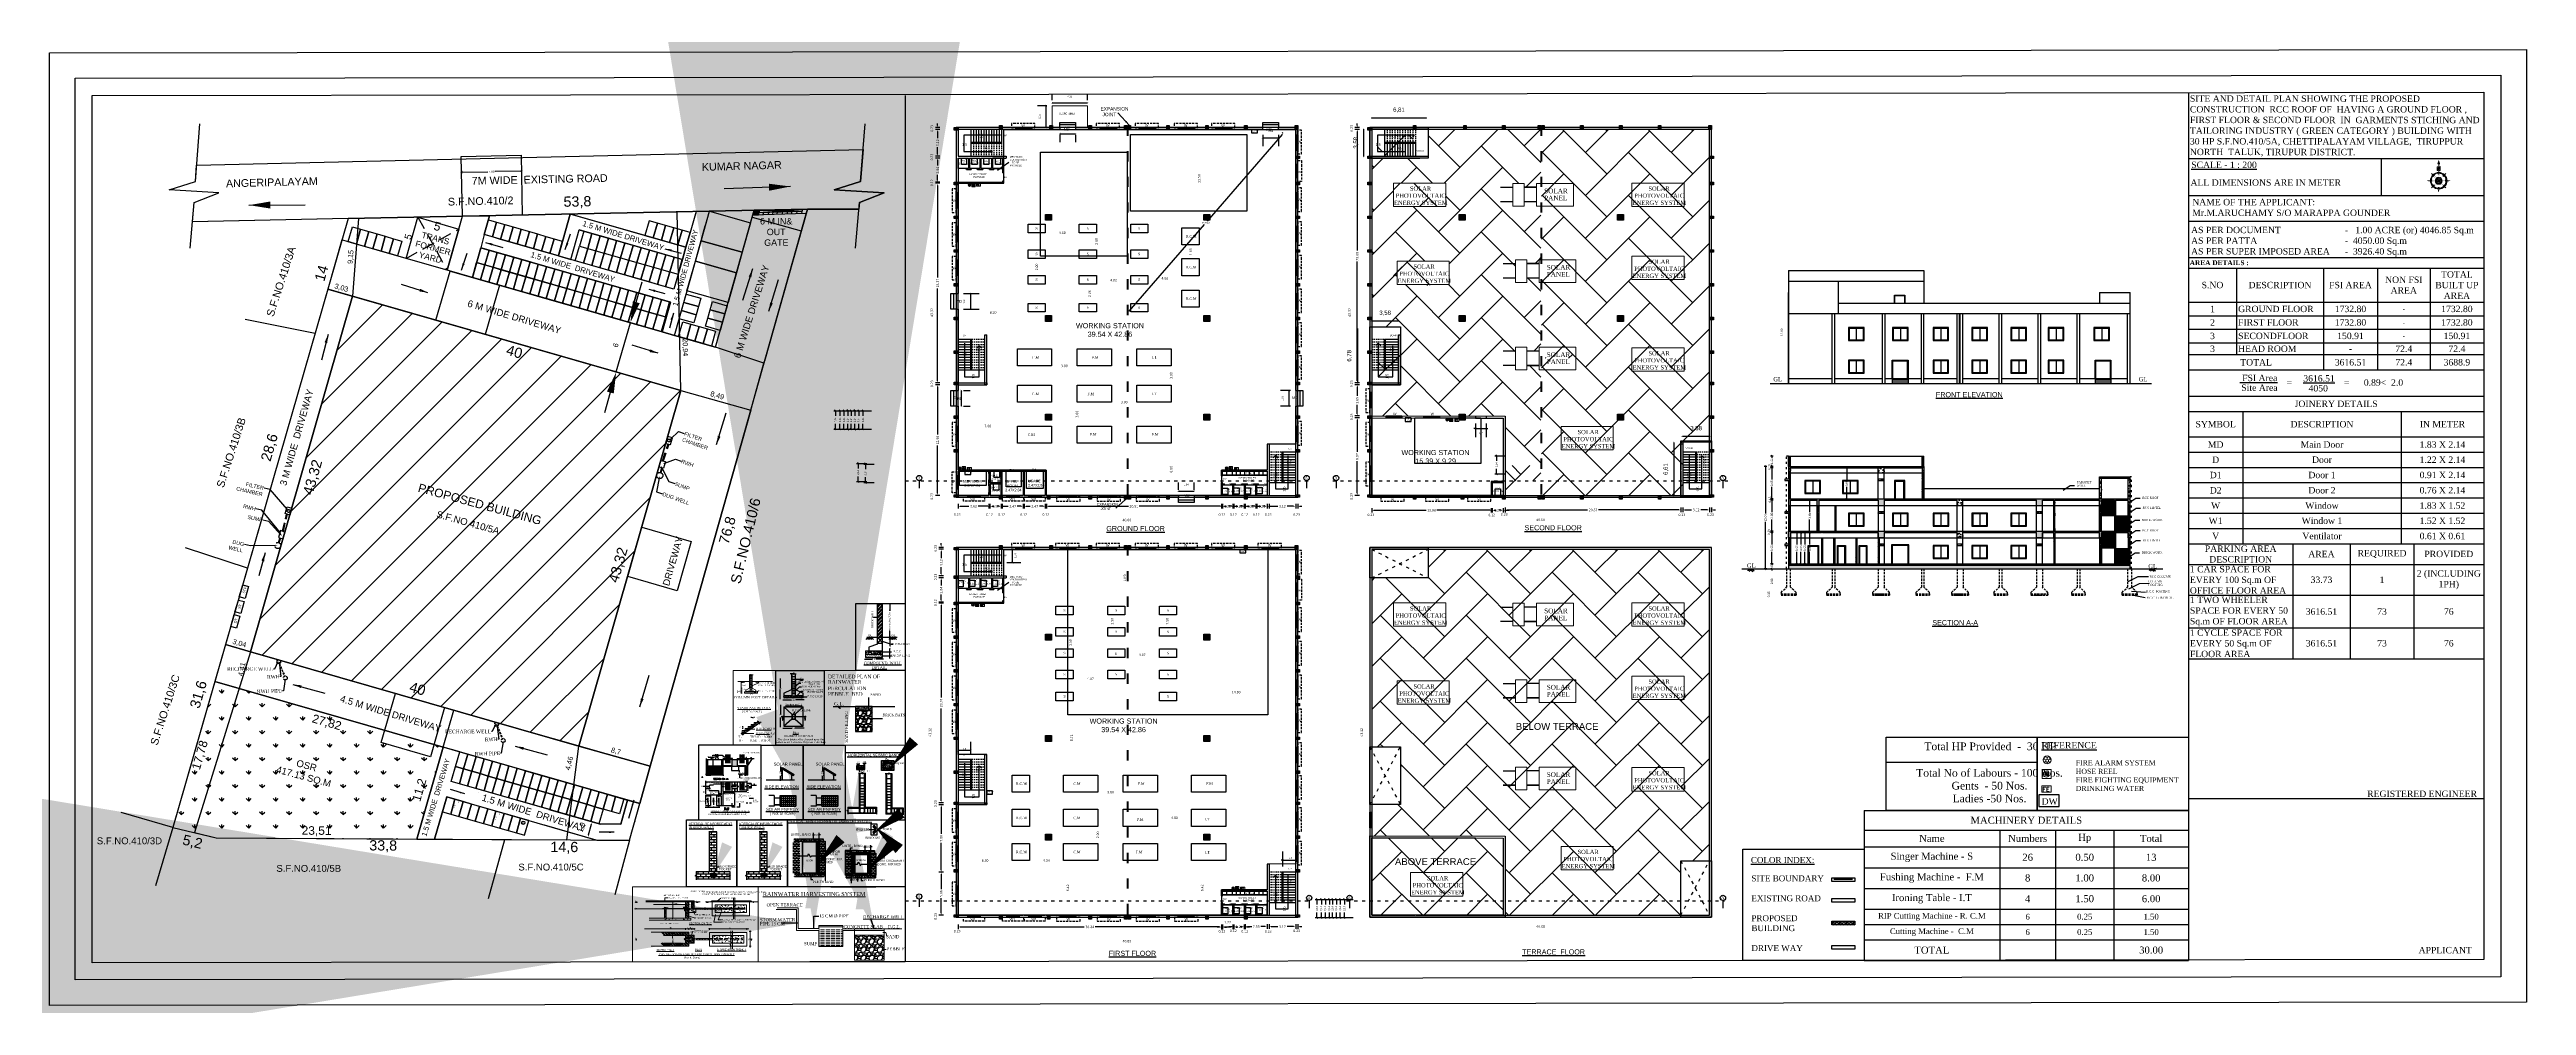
# Model space of a CAD drawing. Header units: metres. Extents: x 2292 to 2697, y 2134 to 2248.
# Drawn here: x 2407.4 to 2697.5, y 2136 to 2247.9 of the extents above; entities that cross this region are included whole.
import ezdxf
from ezdxf import colors
from ezdxf.entities.mleader import LeaderData, LeaderLine
from ezdxf.enums import TextEntityAlignment as Align
from ezdxf.math import Vec2, Vec3

# ---------------------------------------------------------------- set-up
doc = ezdxf.new("R2010")
doc.units = ezdxf.units.M
for name, pattern in [('ACAD_ISO03W100', [30, 12, -18]), ('CENTER', [2, 1.25, -0.25, 0.25, -0.25]), ('DASHED', [0.75, 0.5, -0.25]), ('DASHED2', [0.375, 0.25, -0.125]), ('DOT2', [0.125, 0, -0.125])]:
    doc.linetypes.add(name, pattern=pattern)
for name, color, linetype in [('00', 5, 'Continuous'), ('AS_AT_SITE', 6, 'Continuous'), ('BLK_1_COVERED_AREA', 140, 'Continuous'), ('BLK_1_FLR_0_EXIT_WIDTH_DOOR', 2, 'Continuous'), ('BLK_1_FLR_0_REGULAR_ROOM_1', 4, 'Continuous'), ('BLK_1_FLR_0_REGULAR_ROOM_2', 4, 'Continuous'), ('BLK_1_FLR_0_REGULAR_ROOM_3', 4, 'Continuous'), ('BLK_1_FLR_0_REGULAR_ROOM_4', 4, 'Continuous'), ('BLK_1_FLR_0_ROOM_1_LIGHT_VENTILATION_1', 4, 'Continuous'), ('BLK_1_FLR_0_ROOM_2_LIGHT_VENTILATION_1', 4, 'Continuous'), ('BLK_1_FLR_0_ROOM_3_LIGHT_VENTILATION_1', 4, 'Continuous'), ('BLK_1_FLR_0_ROOM_4_LIGHT_VENTILATION_1', 4, 'Continuous'), ('BLK_1_FLR_0_URINAL', 235, 'Continuous'), ('BLK_1_FLR_0_WASH', 60, 'Continuous'), ('BLK_1_FLR_0_WATER_CLOSET', 213, 'Continuous'), ('BLK_1_FLR_1_EXIT_WIDTH_DOOR', 2, 'Continuous'), ('BLK_1_FLR_1_REGULAR_ROOM_1', 4, 'Continuous'), ('BLK_1_FLR_1_ROOM_1_LIGHT_VENTILATION_1', 4, 'Continuous'), ('BLK_1_FLR_1_URINAL', 235, 'Continuous'), ('BLK_1_FLR_1_WASH', 60, 'Continuous'), ('BLK_1_FLR_1_WATER_CLOSET', 213, 'Continuous'), ('BLK_1_FLR_2_EXIT_WIDTH_DOOR', 2, 'Continuous'), ('BLK_1_FLR_2_REGULAR_ROOM_1', 4, 'Continuous'), ('BLK_1_FLR_2_ROOF_AREA', 54, 'Continuous'), ('BLK_1_FLR_2_ROOM_1_LIGHT_VENTILATION_1', 4, 'Continuous'), ('BLK_1_FLR_2_WASH', 60, 'Continuous'), ('BLK_1_FLR_2_WATER_CLOSET', 213, 'Continuous'), ('BLK_1_FLR_3_ROOF_AREA', 54, 'Continuous'), ('BLK_1_HT_OF_BLDG', 5, 'Continuous'), ('BLK_1_LVL_0_BLDG_FOOT_PRINT', 1, 'Continuous'), ('BLK_1_LVL_0_FRONT_SETBACK', 2, 'Continuous'), ('BLK_1_LVL_0_REAR_SETBACK', 11, 'Continuous'), ('BLK_1_LVL_0_SIDE_SETBACK1', 171, 'Continuous'), ('BLK_1_LVL_0_SIDE_SETBACK2', 102, 'Continuous'), ('BLK_1_PLINTH_HEIGHT', 7, 'Continuous'), ('BLK_1_STAIR_HEADROOM', 1, 'Continuous'), ('CYCLE_PARKING', 250, 'Continuous'), ('DA_PARKING', 1, 'Continuous'), ('DA_TWO_WHEELER_PARKING', 1, 'Continuous'), ('DRIVE_WAY', 254, 'DOT2'), ('FMB_OR_PLR', 70, 'Continuous'), ('INTERNAL_VEHICULAR_ACCESS_DIST', 161, 'Continuous'), ('OSR_PLAN', 7, 'Continuous'), ('PARKING_SLOT', 30, 'Continuous'), ('PER_AISLE_WIDTH', 5, 'Continuous'), ('PLOT_BOUNDARY', 70, 'Continuous'), ('ROAD_WIDTH', 7, 'Continuous'), ('SUPER_IMPOSED', 5, 'Continuous'), ('TOILET_VENTILATION', 6, 'Continuous'), ('TRANSFORMER_YARD', 7, 'Continuous'), ('TWO_WHEELER_DRIVE_WAY', 7, 'Continuous'), ('TWO_WHEELER_PARKING', 2, 'Continuous'), ('WORKSHOP_AREA', 121, 'Continuous')]:
    doc.layers.add(name, color=color, linetype=linetype)
doc.layers.add('BLK_1_DA_RAMP_1', color=1, linetype='Continuous', lineweight=0)
doc.layers.add('DIST_EXIT', color=7, linetype='Continuous', lineweight=0)
for name, color, linetype, plot in [('BLK_1_FLR_0_BLT_UP_AREA', 45, 'Continuous', False), ('BLK_1_FLR_1_BLT_UP_AREA', 45, 'Continuous', False), ('BLK_1_FLR_2_BLT_UP_AREA', 45, 'Continuous', False)]:
    doc.layers.add(name, color=color, linetype=linetype, plot=plot)
doc.styles.add('00', font='romantic.ttf')
doc.styles.add('5', font='romantic.ttf')
doc.styles.add('ANAND', font='times.ttf')
doc.styles.add('B', font='romantic.ttf')
doc.styles.add('CODE', font='tahoma.ttf')
doc.styles.add('CORPORATION', font='arial.ttf')
doc.styles.add('DIM', font='swissc.ttf')
doc.styles.add('HANDWRITE', font='ARIALN.TTF')
doc.styles.add('i', font='romantic.ttf')
doc.styles.add('plan9', font='times.ttf', dxfattribs={"height": 9})
doc.styles.add('RD', font='swissel.ttf')
doc.styles.add('ROMAN', font='times.ttf', dxfattribs={"height": 300})
doc.styles.add('ROMAND', font='times.ttf', dxfattribs={"height": 8})
doc.styles.add('ROMANS', font='times.ttf', dxfattribs={"height": 12})
doc.styles.add('ROMANT', font='romant.shx', dxfattribs={"width": 0.8, "height": 60})
doc.styles.add('rt', font='times.ttf')
doc.styles.add('Schedule', font='romans.shx')
doc.styles.add('SimpleX', font='arial.ttf', dxfattribs={"width": 0.8})
doc.styles.get("Standard").update_dxf_attribs({"font": 'arial.ttf'})
doc.styles.add('style3', font='times.ttf', dxfattribs={"height": 250})
doc.styles.add('TIMES NEW ROMAN', font='times.ttf')
doc.dimstyles.new('APP', dxfattribs={"dimscale": 0, "dimtxt": 0.23, "dimasz": 0.1, "dimexe": 0.18, "dimexo": 0.0625, "dimgap": 0, "dimtad": 0, "dimzin": 4, "dimdsep": 46, "dimtxsty": 'Standard', "dimblk1": 'OBLIQUE', "dimblk2": 'OBLIQUE', "dimsah": 1, "dimcen": 0.09, "dimse1": 1, "dimse2": 1, "dimclrt": 4, "dimadec": 0, "dimazin": 0, "dimtfac": 1, "dimtmove": 0, "dimatfit": 3, "dimldrblk": 'OBLIQUE', "dimfxl": 0, "dimtolj": 1, "dimtzin": 0, "dimarcsym": 0})
doc.dimstyles.new('Copy of APP', dxfattribs={"dimscale": 0, "dimtxt": 8, "dimasz": 4.5, "dimexe": 9, "dimexo": 9, "dimgap": 2, "dimtad": 0, "dimtih": 1, "dimtoh": 1, "dimzin": 4, "dimdsep": 46, "dimlunit": 4, "dimtxsty": 'style3', "dimblk": 'OPEN90', "dimblk1": 'OPEN90', "dimblk2": 'OBLIQUE', "dimcen": 0.09, "dimse1": 1, "dimse2": 1, "dimclrd": 4, "dimclre": 4, "dimclrt": 2, "dimadec": 0, "dimazin": 0, "dimtfac": 1, "dimtmove": 0, "dimatfit": 3, "dimfxl": 0, "dimtolj": 1, "dimtzin": 0, "dimarcsym": 0})
doc.dimstyles.new('Copy of Standard', dxfattribs={"dimtxt": 0.18, "dimasz": 3, "dimexe": 0.18, "dimexo": 0.0625, "dimgap": 0.09, "dimtad": 0, "dimdec": 4, "dimzin": 3, "dimdsep": 46, "dimlunit": 4, "dimtxsty": 'ROMAND', "dimcen": 0.09, "dimadec": 0, "dimazin": 0, "dimtfac": 1, "dimtdec": 4, "dimtix": 1, "dimtofl": 0, "dimtmove": 0, "dimatfit": 3, "dimfxl": 0, "dimtolj": 1, "dimtzin": 0, "dimarcsym": 0})
doc.dimstyles.new('DIM-100 MM', dxfattribs={"dimtxt": 200, "dimasz": 100, "dimexe": 100, "dimexo": 100, "dimgap": 75, "dimtad": 1, "dimdec": 4, "dimrnd": 1, "dimzin": 12, "dimdsep": 46, "dimtxsty": 'SimpleX', "dimblk": 'ARCHTICK', "dimcen": 1, "dimdle": 100, "dimclre": 8, "dimclrt": 140, "dimazin": 0, "dimtfac": 0.75, "dimtdec": 4, "dimtix": 1, "dimtmove": 0, "dimatfit": 3, "dimfxl": 0, "dimfrac": 2, "dimtolj": 1, "dimarcsym": 0})
doc.dimstyles.new('Dim-outter', dxfattribs={"dimtxt": 1, "dimasz": 1, "dimexe": 0, "dimexo": 0, "dimgap": 1, "dimtad": 1, "dimlfac": -1, "dimzin": 3, "dimdsep": 46, "dimtxsty": 'CORPORATION', "dimblk": 'ARCHTICK', "dimcen": 0.125, "dimclrd": 8, "dimclre": 8, "dimclrt": 256, "dimazin": 0, "dimtfac": 0.5, "dimtix": 1, "dimtmove": 2, "dimatfit": 3, "dimfxl": 0, "dimtolj": 1, "dimtzin": 0, "dimarcsym": 0})
doc.dimstyles.new('Din', dxfattribs={"dimscale": 0, "dimtxt": 0.25, "dimasz": 0.1, "dimexe": 0.15, "dimexo": 0.15, "dimgap": 0.03, "dimtad": 0, "dimzin": 0, "dimdsep": 46, "dimtxsty": 'DIM', "dimblk": 'ARCHTICK', "dimcen": 0.09, "dimdle": 0.15, "dimse1": 1, "dimse2": 1, "dimclrd": 256, "dimclre": 256, "dimclrt": 7, "dimadec": 0, "dimazin": 3, "dimtfac": 1, "dimtofl": 0, "dimtmove": 1, "dimatfit": 3, "dimfxl": 0, "dimtolj": 1, "dimtzin": 0, "dimarcsym": 0})
doc.dimstyles.new('ISO-25', dxfattribs={"dimtxt": 0.5, "dimasz": 2.5, "dimexe": 1, "dimexo": 0.625, "dimtad": 1, "dimtxsty": 'Standard', "dimcen": 2.5, "dimadec": 0, "dimazin": 0, "dimtfac": 1, "dimtmove": 0, "dimatfit": 3, "dimfxl": 0, "dimarcsym": 0})
doc.dimstyles.get("Standard").update_dxf_attribs({"dimtxt": 0.18, "dimasz": 0.18, "dimexe": 0.18, "dimexo": 0.0625, "dimgap": 0.09, "dimtad": 0, "dimtih": 1, "dimtoh": 1, "dimdec": 4, "dimzin": 0, "dimdsep": 46, "dimtxsty": 'Standard', "dimcen": 0.09, "dimadec": 0, "dimazin": 0, "dimtfac": 1, "dimtdec": 4, "dimtofl": 0, "dimtmove": 0, "dimatfit": 3, "dimfxl": 0, "dimtolj": 1, "dimtzin": 0, "dimarcsym": 0})
doc.dimstyles.new('STANDARD$0', dxfattribs={"dimtxt": 0.25, "dimasz": 0.18, "dimexe": 0.15, "dimexo": 0.15, "dimgap": 0.1, "dimtad": 0, "dimzin": 0, "dimdsep": 46, "dimtxsty": 'Standard', "dimblk": 'OBLIQUE', "dimcen": 0.0625, "dimdle": 0.02, "dimadec": 0, "dimazin": 0, "dimtfac": 1, "dimtix": 1, "dimtofl": 0, "dimtmove": 2, "dimatfit": 3, "dimldrblk": 'OBLIQUE', "dimfxl": 0, "dimtolj": 1, "dimtzin": 0, "dimarcsym": 0})
pattern_1 = [(0, (-67038.783, -38214.0515), (0, 6.985), [5.08, -1.905]), (90, (-67038.783, -38214.0515), (-6.985, 4e-16), [5.08, -1.905])]
pattern_2 = [(45, (-71384.214, -38300.2233), (0, 5.02894343), [10.668, -3.556]), (135, (-71381.6994, -38297.7088), (5e-16, 5.02894343), [10.668, -3.556])]
pattern_3 = [(45, (-69546.7512, -38225.905), (0, 5.02894343), [10.668, -3.556]), (135, (-69544.2368, -38223.3906), (5e-16, 5.02894343), [10.668, -3.556])]
pattern_4 = [(50, (-71719.7937, -38373.7302), (0.728738676, -0.063756342), [0.0762, -0.8382]), (355, (-71719.7937, -38373.7302), (-0.140973686, 0.764227381), [0.06096, -0.670562337]), (100.4514447, (-71719.733, -38373.73554), (0.5877649884, 0.7004710076), [0.064760035, -0.7123609784]), (46.1842, (-71719.7937, -38373.527), (1.084316164, -0.168169312), [0.1143, -1.2573]), (96.6355576, (-71719.7034, -38373.541), (0.949616536, 0.989704498), [0.097140093, -1.068542433]), (351.1841512, (-71719.7937, -38373.527), (0.949616536, 0.989704498), [0.091439868, -1.005838928]), (21, (-71719.6921, -38373.5778), (0.606457565, -0.4090607927), [0.0762, -0.8382]), (326, (-71719.6921, -38373.5778), (0.2472081134, 0.7367518645), [0.06096, -0.67056]), (71.451445, (-71719.6416, -38373.6119), (0.853665677, 0.3276910755), [0.064760035, -0.7123597504]), (37.5, (-71719.79371, -38373.73023), (0.012354413, 0.3382201555), [0, -0.662432, 0, -0.68072, 0, -0.6731]), (7.5, (-71719.7937, -38373.73023), (0.26727865, 0.4007222993), [0, -0.388112, 0, -0.647192, 0, -0.25654]), (327.5, (-71720.02028, -38373.73023), (0.5423623807, -0.022914976), [0, -0.254, 0, -0.79248, 0, -1.05156]), (317.5, (-71720.1219, -38373.73023), (0.5925167255, 0.1017059641), [0, -0.3302, 0, -0.526288, 0, -0.74676])]
pattern_5 = [(45, (-71719.79371, -38373.73023), (-0.10776307345, 0.10776307345), []), (45, (-71719.72187, -38373.73023), (-0.10776307345, 0.10776307345), [])]
pattern_6 = [(50, (77.35386, -105.59592), (0.21113878, -0.01847225), [0.02207763, -0.24285398]), (355, (77.35386, -105.59592), (-0.040844, 0.22142164), [0.0176621, -0.1942832]), (100.4514, (77.37145, -105.59746), (0.17029492, 0.20294926), [0.0187631, -0.20639412]), (46.1842, (77.35386, -105.53705), (0.3141621, -0.0487236), [0.03311645, -0.364281]), (96.6356, (77.38004, -105.5411), (0.2751352, 0.2867496), [0.02814465, -0.3095911]), (351.1842, (77.35386, -105.53705), (0.275135, 0.2867498), [0.02649316, -0.2914248]), (21, (77.3833, -105.55177), (0.1757106, -0.1185183), [0.02207763, -0.24285398]), (326, (77.3833, -105.55177), (0.07162436, 0.2134613), [0.0176621, -0.1942832]), (71.4514, (77.39794, -105.56164), (0.24733504, 0.0949428), [0.0187631, -0.20639412]), (37.5, (77.35386, -105.59592), (0.00357948, 0.09799345), [0, -0.19192824, 0, -0.19722687, 0, -0.19501911]), (7.5, (77.35386, -105.59592), (0.077439375, 0.11610237), [0, -0.11244875, 0, -0.18751271, 0, -0.07432804]), (327.5, (77.288215, -105.59592), (0.15714049, -0.006639443), [0, -0.07359212, 0, -0.2296074, 0, -0.30467136]), (317.5, (77.25878, -105.59592), (0.17167162, 0.02946775), [0, -0.09566975, 0, -0.15248286, 0, -0.21636082])]
pattern_7 = [(50, (84.27821, -107.18304), (0.21113878, -0.01847225), [0.02207763, -0.24285398]), (355, (84.27821, -107.18304), (-0.040844, 0.22142164), [0.0176621, -0.1942832]), (100.4514, (84.2958, -107.18458), (0.17029492, 0.20294926), [0.0187631, -0.20639412]), (46.1842, (84.2782, -107.12416), (0.3141621, -0.0487236), [0.03311645, -0.364281]), (96.6356, (84.3044, -107.12822), (0.2751352, 0.2867496), [0.02814465, -0.3095911]), (351.1842, (84.2782, -107.12416), (0.275135, 0.2867498), [0.02649316, -0.2914248]), (21, (84.30765, -107.13888), (0.1757106, -0.1185183), [0.02207763, -0.24285398]), (326, (84.30765, -107.13888), (0.07162436, 0.2134613), [0.0176621, -0.1942832]), (71.4514, (84.3223, -107.14876), (0.24733504, 0.0949428), [0.0187631, -0.20639412]), (37.5, (84.27821, -107.18304), (0.00357948, 0.09799345), [0, -0.19192824, 0, -0.19722687, 0, -0.19501911]), (7.5, (84.27821, -107.18304), (0.077439375, 0.11610237), [0, -0.11244875, 0, -0.18751271, 0, -0.07432804]), (327.5, (84.21257, -107.18304), (0.15714049, -0.006639443), [0, -0.07359212, 0, -0.2296074, 0, -0.30467136]), (317.5, (84.18313, -107.18304), (0.17167162, 0.02946775), [0, -0.09566975, 0, -0.15248286, 0, -0.21636082])]
pattern_8 = [(50, (77.44217, -110.3045), (0.21113878, -0.01847225), [0.02207763, -0.24285398]), (355, (77.44217, -110.3045), (-0.040844, 0.22142164), [0.0176621, -0.1942832]), (100.4514, (77.45976, -110.30603), (0.17029492, 0.20294926), [0.0187631, -0.20639412]), (46.1842, (77.44217, -110.24562), (0.3141621, -0.0487236), [0.03311645, -0.364281]), (96.6356, (77.46835, -110.24968), (0.2751352, 0.2867496), [0.02814465, -0.30959114]), (351.1842, (77.44217, -110.24562), (0.275135, 0.2867498), [0.02649316, -0.2914248]), (21, (77.4716, -110.26034), (0.1757106, -0.1185183), [0.02207763, -0.24285398]), (326, (77.4716, -110.26034), (0.07162436, 0.2134613), [0.0176621, -0.1942832]), (71.4514, (77.48625, -110.27021), (0.24733504, 0.0949428), [0.0187631, -0.20639412]), (37.5, (77.44217, -110.30449), (0.003579478, 0.09799345), [0, -0.19192824, 0, -0.19722687, 0, -0.19501911]), (7.5, (77.44217, -110.30449), (0.077439375, 0.11610237), [0, -0.11244875, 0, -0.18751271, 0, -0.07432804]), (327.5, (77.376525, -110.30449), (0.15714049, -0.006639443), [0, -0.07359212, 0, -0.2296074, 0, -0.30467136]), (317.5, (77.34709, -110.30449), (0.17167162, 0.02946775), [0, -0.09566975, 0, -0.15248286, 0, -0.21636082])]
pattern_9 = [(50, (84.39147, -110.49535), (0.21113878, -0.01847225), [0.02207763, -0.24285398]), (355, (84.39147, -110.49535), (-0.040844, 0.22142164), [0.0176621, -0.1942832]), (100.4514, (84.40906, -110.4969), (0.17029492, 0.20294926), [0.0187631, -0.20639412]), (46.1842, (84.39147, -110.43648), (0.3141621, -0.0487236), [0.03311645, -0.364281]), (96.6356, (84.41765, -110.44054), (0.2751352, 0.2867496), [0.02814465, -0.3095911]), (351.1842, (84.39147, -110.43648), (0.275135, 0.2867498), [0.02649316, -0.2914248]), (21, (84.4209, -110.4512), (0.1757106, -0.1185183), [0.02207763, -0.24285398]), (326, (84.4209, -110.4512), (0.07162436, 0.2134613), [0.0176621, -0.1942832]), (71.4514, (84.43554, -110.46107), (0.24733504, 0.0949428), [0.0187631, -0.20639412]), (37.5, (84.391465, -110.49535), (0.00357948, 0.09799345), [0, -0.19192824, 0, -0.19722687, 0, -0.19501911]), (7.5, (84.39147, -110.49535), (0.077439375, 0.11610237), [0, -0.11244875, 0, -0.18751271, 0, -0.07432804]), (327.5, (84.32582, -110.49535), (0.15714049, -0.006639443), [0, -0.07359212, 0, -0.2296074, 0, -0.30467136]), (317.5, (84.29638, -110.49535), (0.17167162, 0.02946775), [0, -0.09566975, 0, -0.15248286, 0, -0.21636082])]
pattern_10 = [(50, (47.41853, -83.19686), (0.17946796, -0.01570141), [0.018766, -0.20642588]), (355, (47.41853, -83.19686), (-0.0347174, 0.1882084), [0.0150128, -0.1651407]), (100.4514, (47.43349, -83.19817), (0.14475068, 0.17250687), [0.01594864, -0.175435]), (46.1842, (47.41853, -83.14682), (0.2670378, -0.04141504), [0.028149, -0.3096388]), (96.6356, (47.44079, -83.15027), (0.23386494, 0.24373714), [0.02392296, -0.2631525]), (351.1842, (47.41853, -83.14682), (0.23386475, 0.2437373), [0.0225192, -0.24771106]), (21, (47.44355, -83.15933), (0.14935402, -0.10074056), [0.018766, -0.20642588]), (326, (47.44355, -83.15933), (0.0608807, 0.1814421), [0.0150128, -0.1651407]), (71.4514, (47.456, -83.16773), (0.2102348, 0.0807014), [0.01594864, -0.175435]), (37.5, (47.41853, -83.196864), (0.003042556, 0.083294434), [0, -0.163139, 0, -0.16764284, 0, -0.16576624]), (7.5, (47.41853, -83.19686), (0.06582347, 0.09868701), [0, -0.09558144, 0, -0.1593858, 0, -0.06317883]), (327.5, (47.362735, -83.196864), (0.133569416, -0.005643526), [0, -0.0625533, 0, -0.19516629, 0, -0.25897065]), (317.5, (47.33771, -83.19686), (0.14592087, 0.02504759), [0, -0.08131929, 0, -0.12961043, 0, -0.1839067])]
pattern_11 = [(0, (25.69422, 18.01658), (0.118125, 0.118125), [0.118125, -0.118125])]
pattern_12 = [(0, (-1049.97004, -235.4743), (0, 0.27860625), []), (0, (-1049.97004, -235.335), (0, 0.27860625), [0.139303125, -0.06965156])]

# ---------------------------------------------------------------- blocks, each defined once
blk = doc.blocks.new('*D344')
at = {"layer": 'Defpoints', "color": 0}
for p in [(2442.4, 2228.11), (2496.19, 2229.23), (2496.19, 2229.23)]:
    blk.add_point(p, dxfattribs=at)
at = {"color": 0, "insert": (2469.26, 2230.02), "char_height": 1.2, "attachment_point": 5, "rotation": 1.1869}
blk.add_mtext('53,8', dxfattribs=at)
blk = doc.blocks.new('*D295')
at = {"layer": 'Defpoints', "color": 0}
for p in [(2421.9, 2156.7), (2426.95, 2155.49), (2426.38, 2153.12)]:
    blk.add_point(p, dxfattribs=at)
at = {"color": 0, "insert": (2424.17, 2155.03), "char_height": 1.2, "attachment_point": 5, "rotation": 346.4838}
blk.add_mtext('5,2', dxfattribs=at)
blk = doc.blocks.new('*D296')
at = {"layer": 'Defpoints', "color": 0}
for p in [(2426.95, 2155.49), (2460.75, 2155.29), (2460.74, 2153.16)]:
    blk.add_point(p, dxfattribs=at)
at = {"color": 0, "insert": (2446.51, 2154.59), "char_height": 1.2, "attachment_point": 5, "rotation": 359.67}
blk.add_mtext('33,8', dxfattribs=at)
blk = doc.blocks.new('*D297')
at = {"layer": 'Defpoints', "color": 0}
for p in [(2496.19, 2229.13), (2498.69, 2228.42), (2475.35, 2155.21)]:
    blk.add_point(p, dxfattribs=at)
at = {"color": 0, "insert": (2486.91, 2191.59), "char_height": 1.2, "attachment_point": 5, "rotation": 74.2581}
blk.add_mtext('76,8', dxfattribs=at)
blk = doc.blocks.new('*D298')
at = {"layer": 'Defpoints', "color": 0}
for p in [(2460.75, 2155.29), (2475.35, 2155.21), (2475.34, 2153.02)]:
    blk.add_point(p, dxfattribs=at)
at = {"color": 0, "insert": (2467.72, 2154.41), "char_height": 1.2, "attachment_point": 5, "rotation": 359.67}
blk.add_mtext('14,6', dxfattribs=at)
blk = doc.blocks.new('*D345')
at = {"layer": 'Defpoints', "color": 0}
for p in [(2442.4, 2228.11), (2442.4, 2228.11), (2438.53, 2214.66)]:
    blk.add_point(p, dxfattribs=at)
at = {"color": 0, "insert": (2439.28, 2221.72), "char_height": 1.2, "attachment_point": 5, "rotation": 73.9676}
blk.add_mtext('14', dxfattribs=at)
blk = doc.blocks.new('*D346')
at = {"layer": 'Defpoints', "color": 0}
for p in [(2430.63, 2187.17), (2421.9, 2156.8), (2421.9, 2156.8)]:
    blk.add_point(p, dxfattribs=at)
at = {"color": 0, "insert": (2424.97, 2172.36), "char_height": 1.2, "attachment_point": 5, "rotation": 73.9593}
blk.add_mtext('31,6', dxfattribs=at)
blk = doc.blocks.new('*D347')
at = {"layer": 'Defpoints', "color": 0}
for p in [(2443.63, 2228.14), (2443.64, 2228.14), (2442.93, 2219.02)]:
    blk.add_point(p, dxfattribs=at)
at = {"color": 0, "insert": (2442.74, 2223.62), "char_height": 0.6, "attachment_point": 5, "rotation": 85.6063}
blk.add_mtext('9,15', dxfattribs=at)
blk = doc.blocks.new('_ArchTick')
at = {"color": 0, "linetype": 'ByBlock', "const_width": 0.15}
blk.add_lwpolyline([(-0.5, -0.5), (0.5, 0.5)], dxfattribs=at)
blk = doc.blocks.new('*D348')
at = {"layer": 'Defpoints', "color": 0}
for p in [(2450.57, 2228.27), (2449.19, 2223.46), (2449.74, 2223.3)]:
    blk.add_point(p, dxfattribs=at)
at = {"color": 0, "lineweight": 30, "insert": (2449.44, 2225.99), "char_height": 0.8, "attachment_point": 5, "rotation": 73.977}
blk.add_mtext('5', dxfattribs=at)
blk = doc.blocks.new('*D349')
at = {"layer": 'Defpoints', "color": 0}
for p in [(2450.57, 2228.27), (2450.15, 2226.8), (2455.37, 2226.89)]:
    blk.add_point(p, dxfattribs=at)
at = {"color": 0, "lineweight": 30, "insert": (2452.86, 2227.2), "char_height": 1, "attachment_point": 5, "rotation": 343.977}
blk.add_mtext('5', dxfattribs=at)
blk = doc.blocks.new('*D350')
at = {"layer": 'Defpoints', "color": 0}
for p in [(2438.53, 2214.66), (2438.53, 2214.66), (2430.63, 2187.17)]:
    blk.add_point(p, dxfattribs=at)
at = {"color": 0, "insert": (2433.28, 2201.29), "char_height": 1.2, "attachment_point": 5, "rotation": 73.9593}
blk.add_mtext('28,6', dxfattribs=at)
blk = doc.blocks.new('*D354')
at = {"layer": 'Defpoints', "color": 0}
for p in [(2442.93, 2219.02), (2442.31, 2216.85), (2481.38, 2207.97)]:
    blk.add_point(p, dxfattribs=at)
at = {"color": 0, "insert": (2461.88, 2212.52), "char_height": 1.2, "attachment_point": 5, "rotation": 343.977}
blk.add_mtext('40', dxfattribs=at)
blk = doc.blocks.new('*D355')
at = {"layer": 'Defpoints', "color": 0}
for p in [(2442.93, 2219.02), (2445.61, 2218.25), (2430.98, 2177.38)]:
    blk.add_point(p, dxfattribs=at)
at = {"color": 0, "insert": (2438.34, 2197.8), "char_height": 1.2, "attachment_point": 5, "rotation": 73.977}
blk.add_mtext('43,32', dxfattribs=at)
blk = doc.blocks.new('*D356')
at = {"layer": 'Defpoints', "color": 0}
for p in [(2481.38, 2207.97), (2481.38, 2207.97), (2469.42, 2166.34)]:
    blk.add_point(p, dxfattribs=at)
at = {"color": 0, "insert": (2474.11, 2187.53), "char_height": 1.2, "attachment_point": 5, "rotation": 73.977}
blk.add_mtext('43,32', dxfattribs=at)
blk = doc.blocks.new('*D357')
at = {"layer": 'Defpoints', "color": 0}
for p in [(2430.98, 2177.38), (2469.42, 2166.34), (2469.42, 2166.34)]:
    blk.add_point(p, dxfattribs=at)
at = {"color": 0, "insert": (2450.54, 2173.05), "char_height": 1.2, "attachment_point": 5, "rotation": 343.977}
blk.add_mtext('40', dxfattribs=at)
blk = doc.blocks.new('*D358')
at = {"layer": 'Defpoints', "color": 0}
for p in [(2440.02, 2219.85), (2440.02, 2219.85), (2442.93, 2219.02)]:
    blk.add_point(p, dxfattribs=at)
at = {"color": 0, "insert": (2441.61, 2219.98), "char_height": 0.6, "attachment_point": 5, "rotation": 343.9593}
blk.add_mtext('3,03', dxfattribs=at)
blk = doc.blocks.new('*D359')
at = {"layer": 'Defpoints', "color": 0}
for p in [(2428.05, 2178.22), (2428.05, 2178.22), (2430.98, 2177.38)]:
    blk.add_point(p, dxfattribs=at)
at = {"color": 0, "insert": (2429.67, 2178.34), "char_height": 0.6, "attachment_point": 5, "rotation": 343.9593}
blk.add_mtext('3,04', dxfattribs=at)
blk = doc.blocks.new('*D299')
at = {"layer": 'Defpoints', "color": 0}
for p in [(2430.98, 2177.38), (2430.12, 2173.05), (2430.12, 2173.05)]:
    blk.add_point(p, dxfattribs=at)
at = {"color": 0, "insert": (2430, 2175.33), "char_height": 0.6, "attachment_point": 5, "rotation": 78.7562}
blk.add_mtext('4,41', dxfattribs=at)
blk = doc.blocks.new('*D300')
at = {"layer": 'Defpoints', "color": 0}
for p in [(2469.42, 2166.34), (2468.34, 2162.01), (2468.34, 2162.01)]:
    blk.add_point(p, dxfattribs=at)
at = {"color": 0, "insert": (2468.34, 2164.31), "char_height": 0.6, "attachment_point": 5, "rotation": 75.9554}
blk.add_mtext('4,46', dxfattribs=at)
blk = doc.blocks.new('*D360')
at = {"layer": 'Defpoints', "color": 0}
for p in [(2469.42, 2166.34), (2477.79, 2163.98), (2477.79, 2163.98)]:
    blk.add_point(p, dxfattribs=at)
at = {"color": 0, "insert": (2473.76, 2165.7), "char_height": 0.6, "attachment_point": 5, "rotation": 344.2581}
blk.add_mtext('8,7', dxfattribs=at)
blk = doc.blocks.new('*D361')
at = {"layer": 'Defpoints', "color": 0}
for p in [(2481.38, 2207.97), (2489.55, 2205.67), (2489.55, 2205.67)]:
    blk.add_point(p, dxfattribs=at)
at = {"color": 0, "insert": (2485.62, 2207.36), "char_height": 0.6, "attachment_point": 5, "rotation": 344.2581}
blk.add_mtext('8,49', dxfattribs=at)
blk = doc.blocks.new('*D362')
at = {"layer": 'Defpoints', "color": 0}
for p in [(2426.95, 2155.59), (2426.95, 2155.19), (2450.46, 2155.45)]:
    blk.add_point(p, dxfattribs=at)
at = {"color": 0, "insert": (2438.71, 2156.35), "char_height": 1, "attachment_point": 5, "rotation": 359.67}
blk.add_mtext('23,51', dxfattribs=at)
blk = doc.blocks.new('*D363')
at = {"layer": 'Defpoints', "color": 0}
for p in [(2426.81, 2173.89), (2428.72, 2173.34), (2421.9, 2156.8)]:
    blk.add_point(p, dxfattribs=at)
at = {"color": 0, "insert": (2425.12, 2165.26), "char_height": 1, "attachment_point": 5, "rotation": 73.9593}
blk.add_mtext('17,78', dxfattribs=at)
blk = doc.blocks.new('*D364')
at = {"layer": 'Defpoints', "color": 0}
for p in [(2453.55, 2166.21), (2453.55, 2166.21), (2450.46, 2155.45)]:
    blk.add_point(p, dxfattribs=at)
at = {"color": 0, "insert": (2450.82, 2161.17), "char_height": 1, "attachment_point": 5, "rotation": 73.977}
blk.add_mtext('11,2', dxfattribs=at)
blk = doc.blocks.new('*D365')
at = {"layer": 'Defpoints', "color": 0}
for p in [(2426.81, 2173.89), (2426.18, 2171.71), (2453.55, 2166.21)]:
    blk.add_point(p, dxfattribs=at)
at = {"color": 0, "insert": (2439.89, 2169.05), "char_height": 1, "attachment_point": 5, "rotation": 343.977}
blk.add_mtext('27,82', dxfattribs=at)
blk = doc.blocks.new('*D366')
at = {"layer": 'Defpoints', "color": 0}
for p in [(2480.95, 2228.91), (2480.95, 2228.91), (2481.38, 2207.97)]:
    blk.add_point(p, dxfattribs=at)
at = {"color": 0, "insert": (2481.84, 2213.05), "char_height": 0.6, "attachment_point": 5, "rotation": 271.1869}
blk.add_mtext('20,94', dxfattribs=at)
blk = doc.blocks.new('*D367')
at = {"layer": 'Defpoints', "color": 0}
for p in [(2516.83, 2237.06), (2517.13, 2238.56), (2517.13, 2237.06)]:
    blk.add_point(p, dxfattribs=at)
at = {"color": 0, "insert": (2516.55, 2237.81), "char_height": 0.3, "attachment_point": 5, "rotation": 90}
blk.add_mtext('1,5', dxfattribs=at)
blk = doc.blocks.new('*D368')
at = {"layer": 'Defpoints', "color": 0, "linetype": 'DASHED', "ltscale": 0.3}
for p in [(2517.43, 2236.94), (2517.43, 2236.94), (2517.43, 2235.44)]:
    blk.add_point(p, dxfattribs=at)
at = {"color": 0, "linetype": 'DASHED', "ltscale": 0.3, "insert": (2517.15, 2236.19), "char_height": 0.3, "attachment_point": 5, "rotation": 90}
blk.add_mtext('1,5', dxfattribs=at)
blk = doc.blocks.new('*D369')
at = {"layer": 'Defpoints', "color": 0}
for p in [(2513.83, 2236.48), (2513.83, 2236.47), (2515.33, 2236.47)]:
    blk.add_point(p, dxfattribs=at)
at = {"color": 0, "insert": (2514.58, 2236.76), "char_height": 0.3, "attachment_point": 5}
blk.add_mtext('1,5', dxfattribs=at)
blk = doc.blocks.new('*D351')
at = {"layer": 'Defpoints', "color": 0}
for p in [(2513.83, 2212.19), (2515.33, 2212.19), (2515.33, 2211.89)]:
    blk.add_point(p, dxfattribs=at)
at = {"color": 0, "insert": (2514.58, 2212.17), "char_height": 0.3, "attachment_point": 5}
blk.add_mtext('1,5', dxfattribs=at)
blk = doc.blocks.new('*D352')
at = {"layer": 'Defpoints', "color": 0, "linetype": 'DASHED', "ltscale": 0.3}
for p in [(2515.45, 2212.49), (2515.45, 2212.49), (2516.95, 2212.49)]:
    blk.add_point(p, dxfattribs=at)
at = {"color": 0, "linetype": 'DASHED', "ltscale": 0.3, "insert": (2516.2, 2212.77), "char_height": 0.3, "attachment_point": 5}
blk.add_mtext('1,5', dxfattribs=at)
blk = doc.blocks.new('*D353')
at = {"layer": 'Defpoints', "color": 0}
for p in [(2515.92, 2210.39), (2515.91, 2208.89), (2515.92, 2208.89)]:
    blk.add_point(p, dxfattribs=at)
at = {"color": 0, "insert": (2515.63, 2209.64), "char_height": 0.3, "attachment_point": 5, "rotation": 90}
blk.add_mtext('1,5', dxfattribs=at)
blk = doc.blocks.new('*D370')
at = {"layer": 'Defpoints', "color": 0}
for p in [(2550.25, 2198.09), (2551.75, 2198.09), (2551.75, 2197.79)]:
    blk.add_point(p, dxfattribs=at)
at = {"color": 0, "insert": (2551, 2198.07), "char_height": 0.3, "attachment_point": 5}
blk.add_mtext('1,5', dxfattribs=at)
blk = doc.blocks.new('*D371')
at = {"layer": 'Defpoints', "color": 0}
for p in [(2552.32, 2197.19), (2552.32, 2195.69), (2552.32, 2195.69)]:
    blk.add_point(p, dxfattribs=at)
at = {"color": 0, "insert": (2552.04, 2196.44), "char_height": 0.3, "attachment_point": 5, "rotation": 90}
blk.add_mtext('1,5', dxfattribs=at)
blk = doc.blocks.new('*D372')
at = {"layer": 'Defpoints', "color": 0}
for p in [(2551.87, 2199.29), (2553.37, 2199.29), (2553.37, 2199.29)]:
    blk.add_point(p, dxfattribs=at)
at = {"color": 0, "insert": (2552.62, 2199.57), "char_height": 0.3, "attachment_point": 5}
blk.add_mtext('1,5', dxfattribs=at)
blk = doc.blocks.new('A$C3F6E631D')
at = {"lineweight": 9}
for p, q in [((0, 0.88), (0.9, 0.88)), ((0, 0), (0, 0.88)), ((0.9, 0), (0, 0)), ((0.9, 0.88), (0.9, 0))]:
    blk.add_line(p, q, dxfattribs=at)
blk.add_circle((0.45, 0.47), 0.0817, dxfattribs=at)
for centre, radius, start, end in [((0.45, 0.45), 0.299, 321.4372, 253.2573), ((0.45, 0.45), 0.174, 329.1263, 222.2936), ((0.54, 0.52), 0.292, 219.9012, 298.5281), ((0.51, 0.46), 0.135, 195.9931, 311.1342)]:
    blk.add_arc(centre, radius, start, end, dxfattribs=at)
blk = doc.blocks.new('A$C453E5C48')
at = {"linetype": 'ByBlock', "lineweight": 9}
for p, q in [((0, 0.49), (0.64, 0.49)), ((0, 0.06), (0, 0.49)), ((0.64, 0.06), (0, 0.06)), ((0.64, 0.49), (0.64, 0.06))]:
    blk.add_line(p, q, dxfattribs=at)
at = {"lineweight": 9, "style": 'Schedule'}
blk.add_text('FE', height=0.305, dxfattribs=at).set_placement((0.05, 0.1))
blk = doc.blocks.new('A$C57323508')
at = {"lineweight": 9}
for p, q in [((0, 0.37), (0.13, 0.37)), ((0.13, 0.65), (0.16, 0.65)), ((0.21, 0.51), (0.13, 0.65)), ((0.13, 0.37), (0.21, 0.51)), ((0.21, 0.23), (0.13, 0.37)), ((0.13, 0.1), (0.21, 0.23)), ((0.13, 0.1), (0.13, 0.1)), ((0.14, 0.08), (0.13, 0.1)), ((0.16, 0.65), (0.18, 0.69)), ((0.21, 0.51), (0.37, 0.51)), ((0.21, 0.23), (0.37, 0.23)), ((0.37, 0.51), (0.45, 0.65)), ((0.45, 0.37), (0.37, 0.51)), ((0.37, 0.23), (0.45, 0.37)), ((0.45, 0.1), (0.37, 0.23)), ((0.4, 0), (0.45, 0.1)), ((0.48, 0.65), (0.41, 0.76)), ((0.45, 0.37), (0.61, 0.37)), ((0.45, 0.1), (0.61, 0.1)), ((0.48, 0.65), (0.63, 0.65)), ((0.69, 0.51), (0.61, 0.65)), ((0.61, 0.37), (0.69, 0.51)), ((0.69, 0.23), (0.61, 0.37)), ((0.61, 0.1), (0.69, 0.23)), ((0.62, 0.08), (0.61, 0.1)), ((0.63, 0.65), (0.65, 0.67)), ((0.69, 0.51), (0.74, 0.51)), ((0.69, 0.23), (0.73, 0.23))]:
    blk.add_line(p, q, dxfattribs=at)
blk.add_circle((0.38, 0.38), 0.38, dxfattribs=at)
blk = doc.blocks.new('A$C4F610507')
blk.add_lwpolyline([(1.13, 0.03), (4.11, 0.03), (4.11, 1.74), (1.13, 1.74)], close=True)
blk = doc.blocks.new('*D373')
at = {"layer": 'Defpoints', "color": 0}
for p in [(2511.44, 2195.7), (2513.83, 2195.7), (2513.83, 2195.47)]:
    blk.add_point(p, dxfattribs=at)
at = {"insert": (2510.77, 2195.59), "char_height": 0.288, "attachment_point": 5, "rotation": 90, "style": 'CODE'}
blk.add_mtext('\\A1;0.23', dxfattribs=at)
blk = doc.blocks.new('*D374')
at = {"lineweight": -2}
for p, q in [((2511.71, 2208.66), (2511.18, 2208.66)), ((2511.71, 2195.7), (2511.18, 2195.7))]:
    blk.add_line(p, q, dxfattribs=at)
for p, q in [((2511.44, 2208.42), (2511.44, 2202.81)), ((2511.44, 2195.94), (2511.44, 2201.55))]:
    blk.add_line(p, q)
for points in [[(2511.4, 2208.42), (2511.48, 2208.42), (2511.44, 2208.66)], [(2511.4, 2195.94), (2511.48, 2195.94), (2511.44, 2195.7)]]:
    blk.add_solid(points)
at = {"layer": 'Defpoints', "color": 0}
for p in [(2511.44, 2208.66), (2513.6, 2208.66), (2513.83, 2195.7)]:
    blk.add_point(p, dxfattribs=at)
at = {"insert": (2511.44, 2202.18), "char_height": 0.288, "attachment_point": 5, "rotation": 90, "style": 'CODE'}
blk.add_mtext('\\A1;12.96', dxfattribs=at)
blk = doc.blocks.new('*D375')
at = {"lineweight": -2}
for p, q in [((2511.71, 2208.89), (2511.18, 2208.89)), ((2511.71, 2208.66), (2511.18, 2208.66))]:
    blk.add_line(p, q, dxfattribs=at)
for p, q in [((2511.44, 2209.13), (2511.44, 2209.37)), ((2511.44, 2208.42), (2511.44, 2208.18))]:
    blk.add_line(p, q)
for points in [[(2511.4, 2209.13), (2511.48, 2209.13), (2511.44, 2208.89)], [(2511.4, 2208.42), (2511.48, 2208.42), (2511.44, 2208.66)]]:
    blk.add_solid(points)
at = {"layer": 'Defpoints', "color": 0}
for p in [(2511.44, 2208.89), (2513.6, 2208.66), (2513.83, 2208.89)]:
    blk.add_point(p, dxfattribs=at)
at = {"insert": (2510.77, 2208.77), "char_height": 0.288, "attachment_point": 5, "rotation": 90, "style": 'CODE'}
blk.add_mtext('\\A1;0.23', dxfattribs=at)
blk = doc.blocks.new('*D376')
at = {"lineweight": -2}
for p, q in [((2511.71, 2232.25), (2511.18, 2232.25)), ((2511.71, 2208.89), (2511.18, 2208.89))]:
    blk.add_line(p, q, dxfattribs=at)
for p, q in [((2511.44, 2232.01), (2511.44, 2221.21)), ((2511.44, 2209.13), (2511.44, 2219.93))]:
    blk.add_line(p, q)
for points in [[(2511.4, 2232.01), (2511.48, 2232.01), (2511.44, 2232.25)], [(2511.4, 2209.13), (2511.48, 2209.13), (2511.44, 2208.89)]]:
    blk.add_solid(points)
at = {"layer": 'Defpoints', "color": 0}
for p in [(2511.44, 2232.25), (2513.83, 2232.25), (2513.83, 2208.89)]:
    blk.add_point(p, dxfattribs=at)
at = {"insert": (2511.44, 2220.57), "char_height": 0.288, "attachment_point": 5, "rotation": 90, "style": 'CODE'}
blk.add_mtext('\\A1;23.37', dxfattribs=at)
blk = doc.blocks.new('*D377')
at = {"lineweight": -2}
for p, q in [((2511.71, 2232.37), (2511.18, 2232.37)), ((2511.71, 2232.25), (2511.18, 2232.25))]:
    blk.add_line(p, q, dxfattribs=at)
for p, q in [((2511.44, 2232.61), (2511.44, 2232.85)), ((2511.44, 2232.01), (2511.44, 2231.77))]:
    blk.add_line(p, q)
for points in [[(2511.4, 2232.61), (2511.48, 2232.61), (2511.44, 2232.37)], [(2511.4, 2232.01), (2511.48, 2232.01), (2511.44, 2232.25)]]:
    blk.add_solid(points)
at = {"layer": 'Defpoints', "color": 0}
for p in [(2511.44, 2232.37), (2513.83, 2232.37), (2513.83, 2232.25)]:
    blk.add_point(p, dxfattribs=at)
at = {"insert": (2510.77, 2232.31), "char_height": 0.288, "attachment_point": 5, "rotation": 90, "style": 'CODE'}
blk.add_mtext('\\A1;0.12', dxfattribs=at)
blk = doc.blocks.new('*D378')
at = {"lineweight": -2}
for p, q in [((2511.71, 2235.21), (2511.18, 2235.21)), ((2511.71, 2232.37), (2511.18, 2232.37))]:
    blk.add_line(p, q, dxfattribs=at)
for p, q in [((2511.44, 2234.97), (2511.44, 2234.33)), ((2511.44, 2232.61), (2511.44, 2233.25))]:
    blk.add_line(p, q)
for points in [[(2511.4, 2234.97), (2511.48, 2234.97), (2511.44, 2235.21)], [(2511.4, 2232.61), (2511.48, 2232.61), (2511.44, 2232.37)]]:
    blk.add_solid(points)
at = {"layer": 'Defpoints', "color": 0}
for p in [(2511.44, 2235.21), (2513.83, 2235.21), (2513.83, 2232.37)]:
    blk.add_point(p, dxfattribs=at)
at = {"insert": (2511.44, 2233.79), "char_height": 0.288, "attachment_point": 5, "rotation": 90, "style": 'CODE'}
blk.add_mtext('\\A1;2.84', dxfattribs=at)
blk = doc.blocks.new('*D379')
at = {"lineweight": -2}
for p, q in [((2511.71, 2235.44), (2511.18, 2235.44)), ((2511.71, 2235.21), (2511.18, 2235.21))]:
    blk.add_line(p, q, dxfattribs=at)
for p, q in [((2511.44, 2235.68), (2511.44, 2235.92)), ((2511.44, 2234.97), (2511.44, 2234.73))]:
    blk.add_line(p, q)
for points in [[(2511.4, 2235.68), (2511.48, 2235.68), (2511.44, 2235.44)], [(2511.4, 2234.97), (2511.48, 2234.97), (2511.44, 2235.21)]]:
    blk.add_solid(points)
at = {"layer": 'Defpoints', "color": 0}
for p in [(2511.44, 2235.44), (2513.83, 2235.44), (2513.83, 2235.21)]:
    blk.add_point(p, dxfattribs=at)
at = {"insert": (2510.77, 2235.33), "char_height": 0.288, "attachment_point": 5, "rotation": 90, "style": 'CODE'}
blk.add_mtext('\\A1;0.23', dxfattribs=at)
blk = doc.blocks.new('*D380')
at = {"lineweight": -2}
for p, q in [((2511.71, 2238.56), (2511.18, 2238.56)), ((2511.71, 2235.44), (2511.18, 2235.44))]:
    blk.add_line(p, q, dxfattribs=at)
for p, q in [((2511.44, 2238.32), (2511.44, 2237.53)), ((2511.44, 2235.68), (2511.44, 2236.47))]:
    blk.add_line(p, q)
for points in [[(2511.4, 2238.32), (2511.48, 2238.32), (2511.44, 2238.56)], [(2511.4, 2235.68), (2511.48, 2235.68), (2511.44, 2235.44)]]:
    blk.add_solid(points)
at = {"layer": 'Defpoints', "color": 0}
for p in [(2511.44, 2238.56), (2513.83, 2238.56), (2513.83, 2235.44)]:
    blk.add_point(p, dxfattribs=at)
at = {"insert": (2511.44, 2237), "char_height": 0.288, "attachment_point": 5, "rotation": 90, "style": 'CODE'}
blk.add_mtext('\\A1;3.12', dxfattribs=at)
blk = doc.blocks.new('*D381')
for p, q in [((2511.44, 2239.03), (2511.44, 2239.27)), ((2511.44, 2238.32), (2511.44, 2238.08))]:
    blk.add_line(p, q)
at = {"lineweight": -2}
for p, q in [((2511.71, 2238.79), (2511.18, 2238.79)), ((2511.71, 2238.56), (2511.18, 2238.56))]:
    blk.add_line(p, q, dxfattribs=at)
for points in [[(2511.4, 2239.03), (2511.48, 2239.03), (2511.44, 2238.79)], [(2511.4, 2238.32), (2511.48, 2238.32), (2511.44, 2238.56)]]:
    blk.add_solid(points)
at = {"layer": 'Defpoints', "color": 0}
for p in [(2511.44, 2238.79), (2513.83, 2238.79), (2513.83, 2238.56)]:
    blk.add_point(p, dxfattribs=at)
at = {"insert": (2510.77, 2238.68), "char_height": 0.288, "attachment_point": 5, "rotation": 90, "style": 'CODE'}
blk.add_mtext('\\A1;0.23', dxfattribs=at)
blk = doc.blocks.new('*D382')
at = {"layer": 'Defpoints', "color": 0}
for p in [(2513.83, 2238.79), (2510.77, 2195.47), (2513.83, 2195.47)]:
    blk.add_point(p, dxfattribs=at)
at = {"insert": (2510.77, 2217.13), "char_height": 0.288, "attachment_point": 5, "rotation": 90, "style": 'CODE'}
blk.add_mtext('\\A1;43.32', dxfattribs=at)
blk = doc.blocks.new('*D383')
at = {"layer": 'Defpoints', "color": 0}
for p in [(2513.6, 2195.77), (2513.83, 2195.77), (2513.83, 2194.42)]:
    blk.add_point(p, dxfattribs=at)
at = {"insert": (2513.72, 2193.45), "char_height": 0.288, "attachment_point": 5, "style": 'CODE'}
blk.add_mtext('\\A1;0.23', dxfattribs=at)
blk = doc.blocks.new('*D384')
at = {"lineweight": -2}
for p, q in [((2513.83, 2194.69), (2513.83, 2194.15)), ((2517.45, 2194.69), (2517.45, 2194.15))]:
    blk.add_line(p, q, dxfattribs=at)
for p, q in [((2514.07, 2194.42), (2515.11, 2194.42)), ((2517.21, 2194.42), (2516.18, 2194.42))]:
    blk.add_line(p, q)
for points in [[(2514.07, 2194.46), (2514.07, 2194.38), (2513.83, 2194.42)], [(2517.21, 2194.46), (2517.21, 2194.38), (2517.45, 2194.42)]]:
    blk.add_solid(points)
at = {"layer": 'Defpoints', "color": 0}
for p in [(2513.83, 2195.77), (2517.45, 2195.7), (2517.45, 2194.42)]:
    blk.add_point(p, dxfattribs=at)
at = {"insert": (2515.64, 2194.42), "char_height": 0.288, "attachment_point": 5, "style": 'CODE'}
blk.add_mtext('\\A1;3.62', dxfattribs=at)
blk = doc.blocks.new('*D385')
for p, q in [((2517.21, 2194.42), (2516.97, 2194.42)), ((2517.81, 2194.42), (2518.05, 2194.42))]:
    blk.add_line(p, q)
at = {"lineweight": -2}
for p, q in [((2517.45, 2194.69), (2517.45, 2194.15)), ((2517.57, 2194.69), (2517.57, 2194.15))]:
    blk.add_line(p, q, dxfattribs=at)
for points in [[(2517.21, 2194.46), (2517.21, 2194.38), (2517.45, 2194.42)], [(2517.81, 2194.46), (2517.81, 2194.38), (2517.57, 2194.42)]]:
    blk.add_solid(points)
at = {"layer": 'Defpoints', "color": 0}
for p in [(2517.45, 2195.7), (2517.57, 2195.7), (2517.57, 2194.42)]:
    blk.add_point(p, dxfattribs=at)
at = {"insert": (2517.51, 2193.45), "char_height": 0.288, "attachment_point": 5, "style": 'CODE'}
blk.add_mtext('\\A1;0.12', dxfattribs=at)
blk = doc.blocks.new('*D386')
for p, q in [((2517.33, 2194.42), (2517.09, 2194.42)), ((2519.12, 2194.42), (2519.36, 2194.42))]:
    blk.add_line(p, q)
at = {"lineweight": -2}
for p, q in [((2517.57, 2194.69), (2517.57, 2194.15)), ((2518.88, 2194.69), (2518.88, 2194.15))]:
    blk.add_line(p, q, dxfattribs=at)
for points in [[(2517.33, 2194.46), (2517.33, 2194.38), (2517.57, 2194.42)], [(2519.12, 2194.46), (2519.12, 2194.38), (2518.88, 2194.42)]]:
    blk.add_solid(points)
at = {"layer": 'Defpoints', "color": 0}
for p in [(2517.57, 2195.7), (2518.88, 2195.7), (2518.88, 2194.42)]:
    blk.add_point(p, dxfattribs=at)
at = {"insert": (2518.22, 2194.42), "char_height": 0.288, "attachment_point": 5, "style": 'CODE'}
blk.add_mtext('\\A1;1.30', dxfattribs=at)
blk = doc.blocks.new('*D387')
for p, q in [((2518.64, 2194.42), (2518.4, 2194.42)), ((2519.24, 2194.42), (2519.48, 2194.42))]:
    blk.add_line(p, q)
at = {"lineweight": -2}
for p, q in [((2518.88, 2194.69), (2518.88, 2194.15)), ((2519, 2194.69), (2519, 2194.15))]:
    blk.add_line(p, q, dxfattribs=at)
for points in [[(2518.64, 2194.46), (2518.64, 2194.38), (2518.88, 2194.42)], [(2519.24, 2194.46), (2519.24, 2194.38), (2519, 2194.42)]]:
    blk.add_solid(points)
at = {"layer": 'Defpoints', "color": 0}
for p in [(2518.88, 2195.7), (2519, 2195.7), (2519, 2194.42)]:
    blk.add_point(p, dxfattribs=at)
at = {"insert": (2518.94, 2193.45), "char_height": 0.288, "attachment_point": 5, "style": 'CODE'}
blk.add_mtext('\\A1;0.12', dxfattribs=at)
blk = doc.blocks.new('*D388')
at = {"lineweight": -2}
for p, q in [((2519, 2194.69), (2519, 2194.15)), ((2521.46, 2194.69), (2521.46, 2194.15))]:
    blk.add_line(p, q, dxfattribs=at)
for p, q in [((2519.24, 2194.42), (2519.69, 2194.42)), ((2521.22, 2194.42), (2520.76, 2194.42))]:
    blk.add_line(p, q)
for points in [[(2519.24, 2194.46), (2519.24, 2194.38), (2519, 2194.42)], [(2521.22, 2194.46), (2521.22, 2194.38), (2521.46, 2194.42)]]:
    blk.add_solid(points)
at = {"layer": 'Defpoints', "color": 0}
for p in [(2519, 2195.7), (2521.46, 2195.7), (2521.46, 2194.42)]:
    blk.add_point(p, dxfattribs=at)
at = {"insert": (2520.23, 2194.42), "char_height": 0.288, "attachment_point": 5, "style": 'CODE'}
blk.add_mtext('\\A1;2.47', dxfattribs=at)
blk = doc.blocks.new('*D389')
for p, q in [((2521.22, 2194.42), (2520.98, 2194.42)), ((2521.82, 2194.42), (2522.06, 2194.42))]:
    blk.add_line(p, q)
at = {"lineweight": -2}
for p, q in [((2521.46, 2194.69), (2521.46, 2194.15)), ((2521.58, 2194.69), (2521.58, 2194.15))]:
    blk.add_line(p, q, dxfattribs=at)
for points in [[(2521.22, 2194.46), (2521.22, 2194.38), (2521.46, 2194.42)], [(2521.82, 2194.46), (2521.82, 2194.38), (2521.58, 2194.42)]]:
    blk.add_solid(points)
at = {"layer": 'Defpoints', "color": 0}
for p in [(2521.46, 2195.7), (2521.58, 2195.7), (2521.58, 2194.42)]:
    blk.add_point(p, dxfattribs=at)
at = {"insert": (2521.52, 2193.45), "char_height": 0.288, "attachment_point": 5, "style": 'CODE'}
blk.add_mtext('\\A1;0.12', dxfattribs=at)
blk = doc.blocks.new('*D390')
at = {"lineweight": -2}
for p, q in [((2521.58, 2194.69), (2521.58, 2194.15)), ((2524.05, 2194.69), (2524.05, 2194.15))]:
    blk.add_line(p, q, dxfattribs=at)
for p, q in [((2521.82, 2194.42), (2522.28, 2194.42)), ((2523.81, 2194.42), (2523.35, 2194.42))]:
    blk.add_line(p, q)
for points in [[(2521.82, 2194.46), (2521.82, 2194.38), (2521.58, 2194.42)], [(2523.81, 2194.46), (2523.81, 2194.38), (2524.05, 2194.42)]]:
    blk.add_solid(points)
at = {"layer": 'Defpoints', "color": 0}
for p in [(2521.58, 2195.7), (2524.05, 2195.7), (2524.05, 2194.42)]:
    blk.add_point(p, dxfattribs=at)
at = {"insert": (2522.81, 2194.42), "char_height": 0.288, "attachment_point": 5, "style": 'CODE'}
blk.add_mtext('\\A1;2.47', dxfattribs=at)
blk = doc.blocks.new('*D391')
for p, q in [((2523.81, 2194.42), (2523.57, 2194.42)), ((2524.41, 2194.42), (2524.65, 2194.42))]:
    blk.add_line(p, q)
at = {"lineweight": -2}
for p, q in [((2524.05, 2194.69), (2524.05, 2194.15)), ((2524.17, 2194.69), (2524.17, 2194.15))]:
    blk.add_line(p, q, dxfattribs=at)
for points in [[(2523.81, 2194.46), (2523.81, 2194.38), (2524.05, 2194.42)], [(2524.41, 2194.46), (2524.41, 2194.38), (2524.17, 2194.42)]]:
    blk.add_solid(points)
at = {"layer": 'Defpoints', "color": 0}
for p in [(2524.05, 2195.7), (2524.17, 2195.7), (2524.17, 2194.42)]:
    blk.add_point(p, dxfattribs=at)
at = {"insert": (2524.11, 2193.45), "char_height": 0.288, "attachment_point": 5, "style": 'CODE'}
blk.add_mtext('\\A1;0.12', dxfattribs=at)
blk = doc.blocks.new('*D392')
at = {"lineweight": -2}
for p, q in [((2524.17, 2194.69), (2524.17, 2194.15)), ((2544.67, 2194.69), (2544.67, 2194.15))]:
    blk.add_line(p, q, dxfattribs=at)
for p, q in [((2524.41, 2194.42), (2533.79, 2194.42)), ((2544.43, 2194.42), (2535.05, 2194.42))]:
    blk.add_line(p, q)
for points in [[(2524.41, 2194.46), (2524.41, 2194.38), (2524.17, 2194.42)], [(2544.43, 2194.46), (2544.43, 2194.38), (2544.67, 2194.42)]]:
    blk.add_solid(points)
at = {"layer": 'Defpoints', "color": 0}
for p in [(2524.17, 2195.7), (2544.67, 2195.7), (2544.67, 2194.42)]:
    blk.add_point(p, dxfattribs=at)
at = {"insert": (2534.42, 2194.42), "char_height": 0.288, "attachment_point": 5, "style": 'CODE'}
blk.add_mtext('\\A1;20.51', dxfattribs=at)
blk = doc.blocks.new('*D393')
for p, q in [((2544.43, 2194.42), (2544.19, 2194.42)), ((2545.03, 2194.42), (2545.27, 2194.42))]:
    blk.add_line(p, q)
at = {"lineweight": -2}
for p, q in [((2544.67, 2194.69), (2544.67, 2194.15)), ((2544.79, 2194.69), (2544.79, 2194.15))]:
    blk.add_line(p, q, dxfattribs=at)
for points in [[(2544.43, 2194.46), (2544.43, 2194.38), (2544.67, 2194.42)], [(2545.03, 2194.46), (2545.03, 2194.38), (2544.79, 2194.42)]]:
    blk.add_solid(points)
at = {"layer": 'Defpoints', "color": 0}
for p in [(2544.67, 2195.7), (2544.79, 2195.7), (2544.79, 2194.42)]:
    blk.add_point(p, dxfattribs=at)
at = {"insert": (2544.73, 2193.45), "char_height": 0.288, "attachment_point": 5, "style": 'CODE'}
blk.add_mtext('\\A1;0.12', dxfattribs=at)
blk = doc.blocks.new('*D394')
for p, q in [((2544.55, 2194.42), (2544.31, 2194.42)), ((2546.25, 2194.42), (2546.49, 2194.42))]:
    blk.add_line(p, q)
at = {"lineweight": -2}
for p, q in [((2544.79, 2194.69), (2544.79, 2194.15)), ((2546.01, 2194.69), (2546.01, 2194.15))]:
    blk.add_line(p, q, dxfattribs=at)
for points in [[(2544.55, 2194.46), (2544.55, 2194.38), (2544.79, 2194.42)], [(2546.25, 2194.46), (2546.25, 2194.38), (2546.01, 2194.42)]]:
    blk.add_solid(points)
at = {"layer": 'Defpoints', "color": 0}
for p in [(2544.79, 2195.7), (2546.01, 2195.7), (2546.01, 2194.42)]:
    blk.add_point(p, dxfattribs=at)
at = {"insert": (2545.4, 2194.42), "char_height": 0.288, "attachment_point": 5, "style": 'CODE'}
blk.add_mtext('\\A1;1.22', dxfattribs=at)
blk = doc.blocks.new('*D395')
for p, q in [((2545.77, 2194.42), (2545.53, 2194.42)), ((2546.37, 2194.42), (2546.61, 2194.42))]:
    blk.add_line(p, q)
at = {"lineweight": -2}
for p, q in [((2546.01, 2194.69), (2546.01, 2194.15)), ((2546.13, 2194.69), (2546.13, 2194.15))]:
    blk.add_line(p, q, dxfattribs=at)
for points in [[(2545.77, 2194.46), (2545.77, 2194.38), (2546.01, 2194.42)], [(2546.37, 2194.46), (2546.37, 2194.38), (2546.13, 2194.42)]]:
    blk.add_solid(points)
at = {"layer": 'Defpoints', "color": 0}
for p in [(2546.01, 2195.7), (2546.13, 2195.7), (2546.13, 2194.42)]:
    blk.add_point(p, dxfattribs=at)
at = {"insert": (2546.07, 2193.45), "char_height": 0.288, "attachment_point": 5, "style": 'CODE'}
blk.add_mtext('\\A1;0.12', dxfattribs=at)
blk = doc.blocks.new('*D396')
for p, q in [((2545.89, 2194.42), (2545.65, 2194.42)), ((2547.59, 2194.42), (2547.83, 2194.42))]:
    blk.add_line(p, q)
at = {"lineweight": -2}
for p, q in [((2546.13, 2194.69), (2546.13, 2194.15)), ((2547.35, 2194.69), (2547.35, 2194.15))]:
    blk.add_line(p, q, dxfattribs=at)
for points in [[(2545.89, 2194.46), (2545.89, 2194.38), (2546.13, 2194.42)], [(2547.59, 2194.46), (2547.59, 2194.38), (2547.35, 2194.42)]]:
    blk.add_solid(points)
at = {"layer": 'Defpoints', "color": 0}
for p in [(2546.13, 2195.7), (2547.35, 2195.7), (2547.35, 2194.42)]:
    blk.add_point(p, dxfattribs=at)
at = {"insert": (2546.74, 2194.42), "char_height": 0.288, "attachment_point": 5, "style": 'CODE'}
blk.add_mtext('\\A1;1.22', dxfattribs=at)
blk = doc.blocks.new('*D397')
for p, q in [((2547.11, 2194.42), (2546.87, 2194.42)), ((2547.71, 2194.42), (2547.95, 2194.42))]:
    blk.add_line(p, q)
at = {"lineweight": -2}
for p, q in [((2547.35, 2194.69), (2547.35, 2194.15)), ((2547.47, 2194.69), (2547.47, 2194.15))]:
    blk.add_line(p, q, dxfattribs=at)
for points in [[(2547.11, 2194.46), (2547.11, 2194.38), (2547.35, 2194.42)], [(2547.71, 2194.46), (2547.71, 2194.38), (2547.47, 2194.42)]]:
    blk.add_solid(points)
at = {"layer": 'Defpoints', "color": 0}
for p in [(2547.35, 2195.7), (2547.47, 2195.7), (2547.47, 2194.42)]:
    blk.add_point(p, dxfattribs=at)
at = {"insert": (2547.41, 2193.45), "char_height": 0.288, "attachment_point": 5, "style": 'CODE'}
blk.add_mtext('\\A1;0.12', dxfattribs=at)
blk = doc.blocks.new('*D398')
for p, q in [((2547.23, 2194.42), (2546.99, 2194.42)), ((2548.93, 2194.42), (2549.17, 2194.42))]:
    blk.add_line(p, q)
at = {"lineweight": -2}
for p, q in [((2547.47, 2194.69), (2547.47, 2194.15)), ((2548.69, 2194.69), (2548.69, 2194.15))]:
    blk.add_line(p, q, dxfattribs=at)
for points in [[(2547.23, 2194.46), (2547.23, 2194.38), (2547.47, 2194.42)], [(2548.93, 2194.46), (2548.93, 2194.38), (2548.69, 2194.42)]]:
    blk.add_solid(points)
at = {"layer": 'Defpoints', "color": 0}
for p in [(2547.47, 2195.7), (2548.69, 2195.7), (2548.69, 2194.42)]:
    blk.add_point(p, dxfattribs=at)
at = {"insert": (2548.08, 2194.42), "char_height": 0.288, "attachment_point": 5, "style": 'CODE'}
blk.add_mtext('\\A1;1.22', dxfattribs=at)
blk = doc.blocks.new('*D399')
for p, q in [((2548.45, 2194.42), (2548.21, 2194.42)), ((2549.05, 2194.42), (2549.29, 2194.42))]:
    blk.add_line(p, q)
at = {"lineweight": -2}
for p, q in [((2548.69, 2194.69), (2548.69, 2194.15)), ((2548.81, 2194.69), (2548.81, 2194.15))]:
    blk.add_line(p, q, dxfattribs=at)
for points in [[(2548.45, 2194.46), (2548.45, 2194.38), (2548.69, 2194.42)], [(2549.05, 2194.46), (2549.05, 2194.38), (2548.81, 2194.42)]]:
    blk.add_solid(points)
at = {"layer": 'Defpoints', "color": 0}
for p in [(2548.69, 2195.7), (2548.81, 2195.7), (2548.81, 2194.42)]:
    blk.add_point(p, dxfattribs=at)
at = {"insert": (2548.75, 2193.45), "char_height": 0.288, "attachment_point": 5, "style": 'CODE'}
blk.add_mtext('\\A1;0.12', dxfattribs=at)
blk = doc.blocks.new('*D400')
for p, q in [((2548.57, 2194.42), (2548.33, 2194.42)), ((2550.26, 2194.42), (2550.5, 2194.42))]:
    blk.add_line(p, q)
at = {"lineweight": -2}
for p, q in [((2548.81, 2194.69), (2548.81, 2194.15)), ((2550.02, 2194.69), (2550.02, 2194.15))]:
    blk.add_line(p, q, dxfattribs=at)
for points in [[(2548.57, 2194.46), (2548.57, 2194.38), (2548.81, 2194.42)], [(2550.26, 2194.46), (2550.26, 2194.38), (2550.02, 2194.42)]]:
    blk.add_solid(points)
at = {"layer": 'Defpoints', "color": 0}
for p in [(2548.81, 2195.7), (2550.02, 2195.7), (2550.02, 2194.42)]:
    blk.add_point(p, dxfattribs=at)
at = {"insert": (2549.42, 2194.42), "char_height": 0.288, "attachment_point": 5, "style": 'CODE'}
blk.add_mtext('\\A1;1.21', dxfattribs=at)
blk = doc.blocks.new('*D401')
for p, q in [((2549.78, 2194.42), (2549.54, 2194.42)), ((2550.49, 2194.42), (2550.73, 2194.42))]:
    blk.add_line(p, q)
at = {"lineweight": -2}
for p, q in [((2550.02, 2194.69), (2550.02, 2194.15)), ((2550.25, 2194.69), (2550.25, 2194.15))]:
    blk.add_line(p, q, dxfattribs=at)
for points in [[(2549.78, 2194.46), (2549.78, 2194.38), (2550.02, 2194.42)], [(2550.49, 2194.46), (2550.49, 2194.38), (2550.25, 2194.42)]]:
    blk.add_solid(points)
at = {"layer": 'Defpoints', "color": 0}
for p in [(2550.02, 2195.7), (2550.25, 2195.7), (2550.25, 2194.42)]:
    blk.add_point(p, dxfattribs=at)
at = {"insert": (2550.14, 2193.45), "char_height": 0.288, "attachment_point": 5, "style": 'CODE'}
blk.add_mtext('\\A1;0.23', dxfattribs=at)
blk = doc.blocks.new('*D402')
at = {"lineweight": -2}
for p, q in [((2550.25, 2194.69), (2550.25, 2194.15)), ((2553.37, 2194.69), (2553.37, 2194.15))]:
    blk.add_line(p, q, dxfattribs=at)
for p, q in [((2550.49, 2194.42), (2551.28, 2194.42)), ((2553.13, 2194.42), (2552.35, 2194.42))]:
    blk.add_line(p, q)
for points in [[(2550.49, 2194.46), (2550.49, 2194.38), (2550.25, 2194.42)], [(2553.13, 2194.46), (2553.13, 2194.38), (2553.37, 2194.42)]]:
    blk.add_solid(points)
at = {"layer": 'Defpoints', "color": 0}
for p in [(2550.25, 2195.7), (2553.37, 2195.7), (2553.37, 2194.42)]:
    blk.add_point(p, dxfattribs=at)
at = {"insert": (2551.81, 2194.42), "char_height": 0.288, "attachment_point": 5, "style": 'CODE'}
blk.add_mtext('\\A1;3.12', dxfattribs=at)
blk = doc.blocks.new('*D403')
for p, q in [((2553.13, 2194.42), (2552.89, 2194.42)), ((2553.84, 2194.42), (2554.08, 2194.42))]:
    blk.add_line(p, q)
at = {"lineweight": -2}
for p, q in [((2553.37, 2194.69), (2553.37, 2194.15)), ((2553.6, 2194.69), (2553.6, 2194.15))]:
    blk.add_line(p, q, dxfattribs=at)
for points in [[(2553.13, 2194.46), (2553.13, 2194.38), (2553.37, 2194.42)], [(2553.84, 2194.46), (2553.84, 2194.38), (2553.6, 2194.42)]]:
    blk.add_solid(points)
at = {"layer": 'Defpoints', "color": 0}
for p in [(2553.6, 2195.77), (2553.37, 2195.7), (2553.6, 2194.42)]:
    blk.add_point(p, dxfattribs=at)
at = {"insert": (2553.49, 2193.45), "char_height": 0.288, "attachment_point": 5, "style": 'CODE'}
blk.add_mtext('\\A1;0.23', dxfattribs=at)
blk = doc.blocks.new('*D301')
at = {"layer": 'Defpoints', "color": 0}
for p in [(2513.6, 2195.77), (2553.6, 2195.77), (2553.6, 2192.81)]:
    blk.add_point(p, dxfattribs=at)
at = {"insert": (2533.6, 2192.81), "char_height": 0.288, "attachment_point": 5, "style": 'CODE'}
blk.add_mtext('\\A1;40.00', dxfattribs=at)
blk = doc.blocks.new('*D404')
at = {"layer": 'Defpoints', "color": 0}
for p in [(2516.83, 2187.88), (2517.13, 2189.38), (2517.13, 2187.88)]:
    blk.add_point(p, dxfattribs=at)
at = {"color": 0, "insert": (2516.55, 2188.63), "char_height": 0.3, "attachment_point": 5, "rotation": 90}
blk.add_mtext('1,5', dxfattribs=at)
blk = doc.blocks.new('*D405')
at = {"layer": 'Defpoints', "color": 0, "linetype": 'DASHED', "ltscale": 0.3}
for p in [(2517.43, 2187.76), (2517.43, 2187.76), (2517.43, 2186.26)]:
    blk.add_point(p, dxfattribs=at)
at = {"color": 0, "linetype": 'DASHED', "ltscale": 0.3, "insert": (2517.15, 2187.01), "char_height": 0.3, "attachment_point": 5, "rotation": 90}
blk.add_mtext('1,5', dxfattribs=at)
blk = doc.blocks.new('*D406')
at = {"layer": 'Defpoints', "color": 0}
for p in [(2513.83, 2187.3), (2513.83, 2187.29), (2515.33, 2187.29)]:
    blk.add_point(p, dxfattribs=at)
at = {"color": 0, "insert": (2514.58, 2187.58), "char_height": 0.3, "attachment_point": 5}
blk.add_mtext('1,5', dxfattribs=at)
blk = doc.blocks.new('*D410')
at = {"layer": 'Defpoints', "color": 0}
for p in [(2513.83, 2163), (2515.33, 2163), (2515.33, 2162.7)]:
    blk.add_point(p, dxfattribs=at)
at = {"color": 0, "insert": (2514.58, 2162.98), "char_height": 0.3, "attachment_point": 5}
blk.add_mtext('1,5', dxfattribs=at)
blk = doc.blocks.new('*D411')
at = {"layer": 'Defpoints', "color": 0, "linetype": 'DASHED', "ltscale": 0.3}
for p in [(2515.45, 2163.3), (2515.45, 2163.3), (2516.95, 2163.3)]:
    blk.add_point(p, dxfattribs=at)
at = {"color": 0, "linetype": 'DASHED', "ltscale": 0.3, "insert": (2516.2, 2163.58), "char_height": 0.3, "attachment_point": 5}
blk.add_mtext('1,5', dxfattribs=at)
blk = doc.blocks.new('*D412')
at = {"layer": 'Defpoints', "color": 0}
for p in [(2515.92, 2161.2), (2515.91, 2159.7), (2515.92, 2159.7)]:
    blk.add_point(p, dxfattribs=at)
at = {"color": 0, "insert": (2515.63, 2160.45), "char_height": 0.3, "attachment_point": 5, "rotation": 90}
blk.add_mtext('1,5', dxfattribs=at)
blk = doc.blocks.new('*D407')
at = {"layer": 'Defpoints', "color": 0}
for p in [(2550.25, 2148.91), (2551.75, 2148.91), (2551.75, 2148.61)]:
    blk.add_point(p, dxfattribs=at)
at = {"color": 0, "insert": (2551, 2148.89), "char_height": 0.3, "attachment_point": 5}
blk.add_mtext('1,5', dxfattribs=at)
blk = doc.blocks.new('*D408')
at = {"layer": 'Defpoints', "color": 0}
for p in [(2552.32, 2148.01), (2552.32, 2146.51), (2552.32, 2146.51)]:
    blk.add_point(p, dxfattribs=at)
at = {"color": 0, "insert": (2552.04, 2147.26), "char_height": 0.3, "attachment_point": 5, "rotation": 90}
blk.add_mtext('1,5', dxfattribs=at)
blk = doc.blocks.new('*D409')
at = {"layer": 'Defpoints', "color": 0}
for p in [(2551.87, 2150.11), (2553.37, 2150.11), (2553.37, 2150.11)]:
    blk.add_point(p, dxfattribs=at)
at = {"color": 0, "insert": (2552.62, 2150.39), "char_height": 0.3, "attachment_point": 5}
blk.add_mtext('1,5', dxfattribs=at)
blk = doc.blocks.new('*D413')
at = {"layer": 'Defpoints', "color": 0}
for p in [(2513.6, 2146.59), (2513.83, 2146.59), (2513.83, 2145.15)]:
    blk.add_point(p, dxfattribs=at)
at = {"insert": (2513.72, 2144.65), "char_height": 0.288, "attachment_point": 5, "style": 'CODE'}
blk.add_mtext('\\A1;0.23', dxfattribs=at)
blk = doc.blocks.new('*D414')
at = {"lineweight": -2}
for p, q in [((2513.83, 2145.42), (2513.83, 2144.88)), ((2544.67, 2145.42), (2544.67, 2144.88))]:
    blk.add_line(p, q, dxfattribs=at)
for p, q in [((2514.07, 2145.15), (2528.61, 2145.15)), ((2544.43, 2145.15), (2529.9, 2145.15))]:
    blk.add_line(p, q)
for points in [[(2514.07, 2145.19), (2514.07, 2145.11), (2513.83, 2145.15)], [(2544.43, 2145.19), (2544.43, 2145.11), (2544.67, 2145.15)]]:
    blk.add_solid(points)
at = {"layer": 'Defpoints', "color": 0}
for p in [(2513.83, 2146.59), (2544.67, 2146.52), (2544.67, 2145.15)]:
    blk.add_point(p, dxfattribs=at)
at = {"insert": (2529.25, 2145.15), "char_height": 0.288, "attachment_point": 5, "style": 'CODE'}
blk.add_mtext('\\A1;30.84', dxfattribs=at)
blk = doc.blocks.new('*D415')
for p, q in [((2544.43, 2145.13), (2544.19, 2145.13)), ((2545.03, 2145.13), (2545.27, 2145.13))]:
    blk.add_line(p, q)
at = {"lineweight": -2}
for p, q in [((2544.67, 2145.4), (2544.67, 2144.86)), ((2544.79, 2145.4), (2544.79, 2144.86))]:
    blk.add_line(p, q, dxfattribs=at)
for points in [[(2544.43, 2145.17), (2544.43, 2145.09), (2544.67, 2145.13)], [(2545.03, 2145.17), (2545.03, 2145.09), (2544.79, 2145.13)]]:
    blk.add_solid(points)
at = {"layer": 'Defpoints', "color": 0}
for p in [(2544.67, 2146.52), (2544.79, 2146.52), (2544.79, 2145.13)]:
    blk.add_point(p, dxfattribs=at)
at = {"insert": (2544.73, 2144.64), "char_height": 0.288, "attachment_point": 5, "style": 'CODE'}
blk.add_mtext('\\A1;0.12', dxfattribs=at)
blk = doc.blocks.new('*D416')
at = {"lineweight": -2}
for p, q in [((2544.79, 2145.42), (2544.79, 2144.88)), ((2546.01, 2145.42), (2546.01, 2144.88))]:
    blk.add_line(p, q, dxfattribs=at)
blk.add_line((2545.03, 2145.15), (2545.77, 2145.15))
for points in [[(2545.03, 2145.19), (2545.03, 2145.11), (2544.79, 2145.15)], [(2545.77, 2145.19), (2545.77, 2145.11), (2546.01, 2145.15)]]:
    blk.add_solid(points)
at = {"layer": 'Defpoints', "color": 0}
for p in [(2544.79, 2146.52), (2546.01, 2146.52), (2546.01, 2145.15)]:
    blk.add_point(p, dxfattribs=at)
at = {"insert": (2545.4, 2145.7), "char_height": 0.288, "attachment_point": 5, "style": 'CODE'}
blk.add_mtext('\\A1;1.22', dxfattribs=at)
blk = doc.blocks.new('*D417')
for p, q in [((2545.77, 2145.15), (2545.53, 2145.15)), ((2546.37, 2145.15), (2546.61, 2145.15))]:
    blk.add_line(p, q)
at = {"lineweight": -2}
for p, q in [((2546.01, 2145.42), (2546.01, 2144.88)), ((2546.13, 2145.42), (2546.13, 2144.88))]:
    blk.add_line(p, q, dxfattribs=at)
for points in [[(2545.77, 2145.19), (2545.77, 2145.11), (2546.01, 2145.15)], [(2546.37, 2145.19), (2546.37, 2145.11), (2546.13, 2145.15)]]:
    blk.add_solid(points)
at = {"layer": 'Defpoints', "color": 0}
for p in [(2546.01, 2146.52), (2546.13, 2146.52), (2546.13, 2145.15)]:
    blk.add_point(p, dxfattribs=at)
at = {"insert": (2546.07, 2144.69), "char_height": 0.288, "attachment_point": 5, "style": 'CODE'}
blk.add_mtext('\\A1;0.12', dxfattribs=at)
blk = doc.blocks.new('*D418')
for p, q in [((2545.89, 2145.17), (2545.65, 2145.17)), ((2547.59, 2145.17), (2547.83, 2145.17))]:
    blk.add_line(p, q)
at = {"lineweight": -2}
for p, q in [((2546.13, 2145.44), (2546.13, 2144.9)), ((2547.35, 2145.44), (2547.35, 2144.9))]:
    blk.add_line(p, q, dxfattribs=at)
for points in [[(2545.89, 2145.21), (2545.89, 2145.13), (2546.13, 2145.17)], [(2547.59, 2145.21), (2547.59, 2145.13), (2547.35, 2145.17)]]:
    blk.add_solid(points)
at = {"layer": 'Defpoints', "color": 0}
for p in [(2546.13, 2146.52), (2547.35, 2146.52), (2547.35, 2145.17)]:
    blk.add_point(p, dxfattribs=at)
at = {"insert": (2546.74, 2145.17), "char_height": 0.288, "attachment_point": 5, "style": 'CODE'}
blk.add_mtext('\\A1;1.22', dxfattribs=at)
blk = doc.blocks.new('*D419')
for p, q in [((2547.11, 2145.17), (2546.87, 2145.17)), ((2547.71, 2145.17), (2547.95, 2145.17))]:
    blk.add_line(p, q)
at = {"lineweight": -2}
for p, q in [((2547.35, 2145.44), (2547.35, 2144.9)), ((2547.47, 2145.44), (2547.47, 2144.9))]:
    blk.add_line(p, q, dxfattribs=at)
for points in [[(2547.11, 2145.21), (2547.11, 2145.13), (2547.35, 2145.17)], [(2547.71, 2145.21), (2547.71, 2145.13), (2547.47, 2145.17)]]:
    blk.add_solid(points)
at = {"layer": 'Defpoints', "color": 0}
for p in [(2547.35, 2146.52), (2547.47, 2146.52), (2547.47, 2145.17)]:
    blk.add_point(p, dxfattribs=at)
at = {"insert": (2547.41, 2144.63), "char_height": 0.288, "attachment_point": 5, "style": 'CODE'}
blk.add_mtext('\\A1;0.12', dxfattribs=at)
blk = doc.blocks.new('*D420')
at = {"lineweight": -2}
for p, q in [((2547.47, 2145.46), (2547.47, 2144.92)), ((2550.02, 2145.46), (2550.02, 2144.92))]:
    blk.add_line(p, q, dxfattribs=at)
for p, q in [((2547.71, 2145.19), (2548.22, 2145.19)), ((2549.78, 2145.19), (2549.28, 2145.19))]:
    blk.add_line(p, q)
for points in [[(2547.71, 2145.23), (2547.71, 2145.15), (2547.47, 2145.19)], [(2549.78, 2145.23), (2549.78, 2145.15), (2550.02, 2145.19)]]:
    blk.add_solid(points)
at = {"layer": 'Defpoints', "color": 0}
for p in [(2547.47, 2146.52), (2550.02, 2146.52), (2550.02, 2145.19)]:
    blk.add_point(p, dxfattribs=at)
at = {"insert": (2548.75, 2145.19), "char_height": 0.288, "attachment_point": 5, "style": 'CODE'}
blk.add_mtext('\\A1;2.55', dxfattribs=at)
blk = doc.blocks.new('*D421')
for p, q in [((2549.78, 2145.19), (2549.54, 2145.19)), ((2550.49, 2145.19), (2550.73, 2145.19))]:
    blk.add_line(p, q)
at = {"lineweight": -2}
for p, q in [((2550.02, 2145.46), (2550.02, 2144.92)), ((2550.25, 2145.46), (2550.25, 2144.92))]:
    blk.add_line(p, q, dxfattribs=at)
for points in [[(2549.78, 2145.23), (2549.78, 2145.15), (2550.02, 2145.19)], [(2550.49, 2145.23), (2550.49, 2145.15), (2550.25, 2145.19)]]:
    blk.add_solid(points)
at = {"layer": 'Defpoints', "color": 0}
for p in [(2550.02, 2146.52), (2550.25, 2146.52), (2550.25, 2145.19)]:
    blk.add_point(p, dxfattribs=at)
at = {"insert": (2550.14, 2144.62), "char_height": 0.288, "attachment_point": 5, "style": 'CODE'}
blk.add_mtext('\\A1;0.23', dxfattribs=at)
blk = doc.blocks.new('*D422')
at = {"lineweight": -2}
for p, q in [((2550.25, 2145.46), (2550.25, 2144.92)), ((2553.37, 2145.46), (2553.37, 2144.92))]:
    blk.add_line(p, q, dxfattribs=at)
for p, q in [((2550.49, 2145.19), (2551.28, 2145.19)), ((2553.13, 2145.19), (2552.35, 2145.19))]:
    blk.add_line(p, q)
for points in [[(2550.49, 2145.23), (2550.49, 2145.15), (2550.25, 2145.19)], [(2553.13, 2145.23), (2553.13, 2145.15), (2553.37, 2145.19)]]:
    blk.add_solid(points)
at = {"layer": 'Defpoints', "color": 0}
for p in [(2550.25, 2146.52), (2553.37, 2146.52), (2553.37, 2145.19)]:
    blk.add_point(p, dxfattribs=at)
at = {"insert": (2551.81, 2145.19), "char_height": 0.288, "attachment_point": 5, "style": 'CODE'}
blk.add_mtext('\\A1;3.12', dxfattribs=at)
blk = doc.blocks.new('*D423')
for p, q in [((2553.13, 2145.19), (2552.89, 2145.19)), ((2553.84, 2145.19), (2554.08, 2145.19))]:
    blk.add_line(p, q)
at = {"lineweight": -2}
for p, q in [((2553.37, 2145.46), (2553.37, 2144.92)), ((2553.6, 2145.46), (2553.6, 2144.92))]:
    blk.add_line(p, q, dxfattribs=at)
for points in [[(2553.13, 2145.23), (2553.13, 2145.15), (2553.37, 2145.19)], [(2553.84, 2145.23), (2553.84, 2145.15), (2553.6, 2145.19)]]:
    blk.add_solid(points)
at = {"layer": 'Defpoints', "color": 0}
for p in [(2553.37, 2146.52), (2553.6, 2146.59), (2553.6, 2145.19)]:
    blk.add_point(p, dxfattribs=at)
at = {"insert": (2553.49, 2144.69), "char_height": 0.288, "attachment_point": 5, "style": 'CODE'}
blk.add_mtext('\\A1;0.23', dxfattribs=at)
blk = doc.blocks.new('*D424')
at = {"layer": 'Defpoints', "color": 0}
for p in [(2513.6, 2146.59), (2553.6, 2146.59), (2553.6, 2143.48)]:
    blk.add_point(p, dxfattribs=at)
at = {"insert": (2533.6, 2143.48), "char_height": 0.288, "attachment_point": 5, "style": 'CODE'}
blk.add_mtext('\\A1;40.00', dxfattribs=at)
blk = doc.blocks.new('*D425')
at = {"layer": 'Defpoints', "color": 0}
for p in [(2511.86, 2146.52), (2513.83, 2146.52), (2513.83, 2146.29)]:
    blk.add_point(p, dxfattribs=at)
at = {"insert": (2511.19, 2146.4), "char_height": 0.288, "attachment_point": 5, "rotation": 90, "style": 'CODE'}
blk.add_mtext('\\A1;0.23', dxfattribs=at)
blk = doc.blocks.new('*D426')
at = {"lineweight": -2}
for p, q in [((2512.13, 2151.57), (2511.59, 2151.57)), ((2512.13, 2146.52), (2511.59, 2146.52))]:
    blk.add_line(p, q, dxfattribs=at)
for p, q in [((2511.86, 2151.33), (2511.86, 2149.58)), ((2511.86, 2146.76), (2511.86, 2148.51))]:
    blk.add_line(p, q)
for points in [[(2511.82, 2151.33), (2511.9, 2151.33), (2511.86, 2151.57)], [(2511.82, 2146.76), (2511.9, 2146.76), (2511.86, 2146.52)]]:
    blk.add_solid(points)
at = {"layer": 'Defpoints', "color": 0}
for p in [(2511.86, 2151.57), (2513.6, 2151.57), (2513.83, 2146.52)]:
    blk.add_point(p, dxfattribs=at)
at = {"insert": (2511.86, 2149.05), "char_height": 0.288, "attachment_point": 5, "rotation": 90, "style": 'CODE'}
blk.add_mtext('\\A1;5.06', dxfattribs=at)
blk = doc.blocks.new('*D427')
at = {"lineweight": -2}
for p, q in [((2512.13, 2159.47), (2511.59, 2159.47)), ((2512.13, 2151.57), (2511.59, 2151.57))]:
    blk.add_line(p, q, dxfattribs=at)
for p, q in [((2511.86, 2159.23), (2511.86, 2156.06)), ((2511.86, 2151.81), (2511.86, 2154.99))]:
    blk.add_line(p, q)
for points in [[(2511.82, 2159.23), (2511.9, 2159.23), (2511.86, 2159.47)], [(2511.82, 2151.81), (2511.9, 2151.81), (2511.86, 2151.57)]]:
    blk.add_solid(points)
at = {"layer": 'Defpoints', "color": 0}
for p in [(2511.86, 2159.47), (2513.83, 2159.47), (2513.6, 2151.57)]:
    blk.add_point(p, dxfattribs=at)
at = {"insert": (2511.86, 2155.52), "char_height": 0.288, "attachment_point": 5, "rotation": 90, "style": 'CODE'}
blk.add_mtext('\\A1;7.90', dxfattribs=at)
blk = doc.blocks.new('*D428')
at = {"lineweight": -2}
for p, q in [((2512.13, 2159.7), (2511.59, 2159.7)), ((2512.13, 2159.47), (2511.59, 2159.47))]:
    blk.add_line(p, q, dxfattribs=at)
for p, q in [((2511.86, 2159.94), (2511.86, 2160.18)), ((2511.86, 2159.23), (2511.86, 2158.99))]:
    blk.add_line(p, q)
for points in [[(2511.82, 2159.94), (2511.9, 2159.94), (2511.86, 2159.7)], [(2511.82, 2159.23), (2511.9, 2159.23), (2511.86, 2159.47)]]:
    blk.add_solid(points)
at = {"layer": 'Defpoints', "color": 0}
for p in [(2511.86, 2159.7), (2513.83, 2159.7), (2513.83, 2159.47)]:
    blk.add_point(p, dxfattribs=at)
at = {"insert": (2511.19, 2159.59), "char_height": 0.288, "attachment_point": 5, "rotation": 90, "style": 'CODE'}
blk.add_mtext('\\A1;0.23', dxfattribs=at)
blk = doc.blocks.new('*D429')
at = {"lineweight": -2}
for p, q in [((2512.13, 2183.07), (2511.59, 2183.07)), ((2512.13, 2159.7), (2511.59, 2159.7))]:
    blk.add_line(p, q, dxfattribs=at)
for p, q in [((2511.86, 2182.83), (2511.86, 2172.03)), ((2511.86, 2159.94), (2511.86, 2170.74))]:
    blk.add_line(p, q)
for points in [[(2511.82, 2182.83), (2511.9, 2182.83), (2511.86, 2183.07)], [(2511.82, 2159.94), (2511.9, 2159.94), (2511.86, 2159.7)]]:
    blk.add_solid(points)
at = {"layer": 'Defpoints', "color": 0}
for p in [(2511.86, 2183.07), (2513.83, 2183.07), (2513.83, 2159.7)]:
    blk.add_point(p, dxfattribs=at)
at = {"insert": (2511.86, 2171.39), "char_height": 0.288, "attachment_point": 5, "rotation": 90, "style": 'CODE'}
blk.add_mtext('\\A1;23.37', dxfattribs=at)
blk = doc.blocks.new('*D430')
at = {"lineweight": -2}
for p, q in [((2512.13, 2183.19), (2511.59, 2183.19)), ((2512.13, 2183.07), (2511.59, 2183.07))]:
    blk.add_line(p, q, dxfattribs=at)
for p, q in [((2511.86, 2183.43), (2511.86, 2183.67)), ((2511.86, 2182.83), (2511.86, 2182.59))]:
    blk.add_line(p, q)
for points in [[(2511.82, 2183.43), (2511.9, 2183.43), (2511.86, 2183.19)], [(2511.82, 2182.83), (2511.9, 2182.83), (2511.86, 2183.07)]]:
    blk.add_solid(points)
at = {"layer": 'Defpoints', "color": 0}
for p in [(2511.86, 2183.19), (2513.83, 2183.19), (2513.83, 2183.07)]:
    blk.add_point(p, dxfattribs=at)
at = {"insert": (2511.19, 2183.13), "char_height": 0.288, "attachment_point": 5, "rotation": 90, "style": 'CODE'}
blk.add_mtext('\\A1;0.12', dxfattribs=at)
blk = doc.blocks.new('*D431')
at = {"lineweight": -2}
for p, q in [((2512.13, 2186.03), (2511.59, 2186.03)), ((2512.13, 2183.19), (2511.59, 2183.19))]:
    blk.add_line(p, q, dxfattribs=at)
for p, q in [((2511.86, 2185.79), (2511.86, 2185.14)), ((2511.86, 2183.43), (2511.86, 2184.07))]:
    blk.add_line(p, q)
for points in [[(2511.82, 2185.79), (2511.9, 2185.79), (2511.86, 2186.03)], [(2511.82, 2183.43), (2511.9, 2183.43), (2511.86, 2183.19)]]:
    blk.add_solid(points)
at = {"layer": 'Defpoints', "color": 0}
for p in [(2511.86, 2186.03), (2513.83, 2186.03), (2513.83, 2183.19)]:
    blk.add_point(p, dxfattribs=at)
at = {"insert": (2511.86, 2184.61), "char_height": 0.288, "attachment_point": 5, "rotation": 90, "style": 'CODE'}
blk.add_mtext('\\A1;2.84', dxfattribs=at)
blk = doc.blocks.new('*D432')
at = {"lineweight": -2}
for p, q in [((2512.13, 2186.26), (2511.59, 2186.26)), ((2512.13, 2186.03), (2511.59, 2186.03))]:
    blk.add_line(p, q, dxfattribs=at)
for p, q in [((2511.86, 2186.5), (2511.86, 2186.74)), ((2511.86, 2185.79), (2511.86, 2185.55))]:
    blk.add_line(p, q)
for points in [[(2511.82, 2186.5), (2511.9, 2186.5), (2511.86, 2186.26)], [(2511.82, 2185.79), (2511.9, 2185.79), (2511.86, 2186.03)]]:
    blk.add_solid(points)
at = {"layer": 'Defpoints', "color": 0}
for p in [(2511.86, 2186.26), (2513.83, 2186.26), (2513.83, 2186.03)]:
    blk.add_point(p, dxfattribs=at)
at = {"insert": (2511.19, 2186.14), "char_height": 0.288, "attachment_point": 5, "rotation": 90, "style": 'CODE'}
blk.add_mtext('\\A1;0.23', dxfattribs=at)
blk = doc.blocks.new('*D433')
at = {"lineweight": -2}
for p, q in [((2512.13, 2189.38), (2511.59, 2189.38)), ((2512.13, 2186.26), (2511.59, 2186.26))]:
    blk.add_line(p, q, dxfattribs=at)
for p, q in [((2511.86, 2189.14), (2511.86, 2188.35)), ((2511.86, 2186.5), (2511.86, 2187.28))]:
    blk.add_line(p, q)
for points in [[(2511.82, 2189.14), (2511.9, 2189.14), (2511.86, 2189.38)], [(2511.82, 2186.5), (2511.9, 2186.5), (2511.86, 2186.26)]]:
    blk.add_solid(points)
at = {"layer": 'Defpoints', "color": 0}
for p in [(2511.86, 2189.38), (2513.83, 2189.38), (2513.83, 2186.26)]:
    blk.add_point(p, dxfattribs=at)
at = {"insert": (2511.86, 2187.82), "char_height": 0.288, "attachment_point": 5, "rotation": 90, "style": 'CODE'}
blk.add_mtext('\\A1;3.12', dxfattribs=at)
blk = doc.blocks.new('*D434')
for p, q in [((2511.86, 2189.85), (2511.86, 2190.09)), ((2511.86, 2189.14), (2511.86, 2188.9))]:
    blk.add_line(p, q)
at = {"lineweight": -2}
for p, q in [((2512.13, 2189.61), (2511.59, 2189.61)), ((2512.13, 2189.38), (2511.59, 2189.38))]:
    blk.add_line(p, q, dxfattribs=at)
for points in [[(2511.82, 2189.85), (2511.9, 2189.85), (2511.86, 2189.61)], [(2511.82, 2189.14), (2511.9, 2189.14), (2511.86, 2189.38)]]:
    blk.add_solid(points)
at = {"layer": 'Defpoints', "color": 0}
for p in [(2511.86, 2189.61), (2513.83, 2189.61), (2513.83, 2189.38)]:
    blk.add_point(p, dxfattribs=at)
at = {"insert": (2511.19, 2189.49), "char_height": 0.288, "attachment_point": 5, "rotation": 90, "style": 'CODE'}
blk.add_mtext('\\A1;0.23', dxfattribs=at)
blk = doc.blocks.new('*D435')
at = {"layer": 'Defpoints', "color": 0}
for p in [(2513.83, 2189.61), (2510.55, 2146.29), (2513.83, 2146.29)]:
    blk.add_point(p, dxfattribs=at)
at = {"insert": (2510.55, 2167.95), "char_height": 0.288, "attachment_point": 5, "rotation": 90, "style": 'CODE'}
blk.add_mtext('\\A1;43.32', dxfattribs=at)
blk = doc.blocks.new('*D436')
at = {"layer": 'Defpoints', "color": 0, "linetype": 'DASHED', "ltscale": 0.3}
for p in [(2565.28, 2237.06), (2565.58, 2238.56), (2565.58, 2237.06)]:
    blk.add_point(p, dxfattribs=at)
at = {"color": 0, "linetype": 'DASHED', "ltscale": 0.3, "insert": (2565, 2237.81), "char_height": 0.3, "attachment_point": 5, "rotation": 90}
blk.add_mtext('1,5', dxfattribs=at)
blk = doc.blocks.new('*D437')
at = {"layer": 'Defpoints', "color": 0}
for p in [(2565.88, 2236.94), (2565.88, 2236.94), (2565.88, 2235.44)]:
    blk.add_point(p, dxfattribs=at)
at = {"color": 0, "insert": (2565.6, 2236.19), "char_height": 0.3, "attachment_point": 5, "rotation": 90}
blk.add_mtext('1,5', dxfattribs=at)
blk = doc.blocks.new('*D438')
at = {"layer": 'Defpoints', "color": 0}
for p in [(2562.28, 2236.48), (2562.28, 2236.47), (2563.78, 2236.47)]:
    blk.add_point(p, dxfattribs=at)
at = {"color": 0, "insert": (2563.03, 2236.76), "char_height": 0.3, "attachment_point": 5}
blk.add_mtext('1,5', dxfattribs=at)
blk = doc.blocks.new('*D439')
at = {"layer": 'Defpoints', "color": 0, "linetype": 'DASHED', "ltscale": 0.3}
for p in [(2562.28, 2212.19), (2563.78, 2212.19), (2563.78, 2211.89)]:
    blk.add_point(p, dxfattribs=at)
at = {"color": 0, "linetype": 'DASHED', "ltscale": 0.3, "insert": (2563.03, 2212.17), "char_height": 0.3, "attachment_point": 5}
blk.add_mtext('1,5', dxfattribs=at)
blk = doc.blocks.new('*D440')
at = {"layer": 'Defpoints', "color": 0}
for p in [(2563.9, 2212.49), (2563.9, 2212.49), (2565.4, 2212.49)]:
    blk.add_point(p, dxfattribs=at)
at = {"color": 0, "insert": (2564.65, 2212.77), "char_height": 0.3, "attachment_point": 5}
blk.add_mtext('1,5', dxfattribs=at)
blk = doc.blocks.new('*D441')
at = {"layer": 'Defpoints', "color": 0}
for p in [(2564.37, 2210.39), (2564.36, 2208.89), (2564.37, 2208.89)]:
    blk.add_point(p, dxfattribs=at)
at = {"color": 0, "insert": (2564.08, 2209.64), "char_height": 0.3, "attachment_point": 5, "rotation": 90}
blk.add_mtext('1,5', dxfattribs=at)
blk = doc.blocks.new('*D453')
at = {"layer": 'Defpoints', "color": 0}
for p in [(2598.7, 2198.09), (2600.2, 2198.09), (2600.2, 2197.79)]:
    blk.add_point(p, dxfattribs=at)
at = {"color": 0, "insert": (2599.45, 2198.07), "char_height": 0.3, "attachment_point": 5}
blk.add_mtext('1,5', dxfattribs=at)
blk = doc.blocks.new('*D454')
at = {"layer": 'Defpoints', "color": 0}
for p in [(2600.77, 2197.19), (2600.77, 2195.69), (2600.77, 2195.69)]:
    blk.add_point(p, dxfattribs=at)
at = {"color": 0, "insert": (2600.49, 2196.44), "char_height": 0.3, "attachment_point": 5, "rotation": 90}
blk.add_mtext('1,5', dxfattribs=at)
blk = doc.blocks.new('*D455')
at = {"layer": 'Defpoints', "color": 0, "linetype": 'DASHED', "ltscale": 0.3}
for p in [(2600.32, 2199.29), (2601.82, 2199.29), (2601.82, 2199.29)]:
    blk.add_point(p, dxfattribs=at)
at = {"color": 0, "linetype": 'DASHED', "ltscale": 0.3, "insert": (2601.07, 2199.57), "char_height": 0.3, "attachment_point": 5}
blk.add_mtext('1,5', dxfattribs=at)
blk = doc.blocks.new('A$C41D80E98')
at = {"lineweight": 13}
blk.add_lwpolyline([(0, 2.37), (1.1, 2.37), (1.1, -0.09), (0, -0.09)], close=True, dxfattribs=at)
at = {"linetype": 'ByBlock', "lineweight": 18, "insert": (0.16, -0.09), "char_height": 0.2, "attachment_point": 1, "rotation": 90}
blk.add_mtext_dynamic_manual_height_columns('{\\fTimes New Roman|b0|i0|c0|p18;\\W5.12754;  \\W1;SOLAR \\P{\\W1.363485; }PHOTOVOLTAIC \\P{\\W0.286337; }ENERGY SYSTEM }', width=2.4665, gutter_width=12.5, heights=[0], dxfattribs=at)
blk = doc.blocks.new('A$C0F376840')
at = {"lineweight": 18}
for p, q in [((0, 1.74), (0, 3.53)), ((0, 3.53), (1.1, 3.53)), ((1.1, 3.53), (1.1, 1.74)), ((1.1, 1.74), (0, 1.74)), ((0.17, 1.14), (0.17, 1.74)), ((0.19, 1.14), (0.19, 1.74)), ((0.87, 1.14), (0.87, 1.74)), ((0.9, 1.14), (0.9, 1.74)), ((0, 1.14), (1.1, 1.14)), ((0, 1.14), (0, 0.59)), ((0, 0.59), (1.1, 0.59)), ((0.18, 0.59), (0.18, 0)), ((0.2, 0.59), (0.2, 0)), ((0.87, 0.59), (0.87, 0)), ((0.89, 0.59), (0.89, 0)), ((1.1, 1.14), (1.1, 0.59))]:
    blk.add_line(p, q, dxfattribs=at)
at = {"lineweight": 13, "style": 'TIMES NEW ROMAN'}
for s, p in [('SOLAR ', (0.48, 2.11)), ('PANEL', (0.82, 2.11))]:
    blk.add_text(s, height=0.229, rotation=90, dxfattribs=at).set_placement(p)
blk = doc.blocks.new('*D442')
at = {"layer": 'Defpoints', "color": 0}
for p in [(2562.05, 2195.77), (2562.28, 2195.77), (2562.28, 2193.95)]:
    blk.add_point(p, dxfattribs=at)
at = {"insert": (2562.17, 2193.42), "char_height": 0.288, "attachment_point": 5, "style": 'CODE'}
blk.add_mtext('\\A1;0.23', dxfattribs=at)
blk = doc.blocks.new('*D443')
at = {"lineweight": -2}
for p, q in [((2562.28, 2194.22), (2562.28, 2193.69)), ((2576.26, 2194.22), (2576.26, 2193.69))]:
    blk.add_line(p, q, dxfattribs=at)
for p, q in [((2562.52, 2193.95), (2568.64, 2193.95)), ((2576.02, 2193.95), (2569.9, 2193.95))]:
    blk.add_line(p, q)
for points in [[(2562.52, 2193.99), (2562.52, 2193.91), (2562.28, 2193.95)], [(2576.02, 2193.99), (2576.02, 2193.91), (2576.26, 2193.95)]]:
    blk.add_solid(points)
at = {"layer": 'Defpoints', "color": 0}
for p in [(2562.28, 2195.77), (2576.26, 2195.7), (2576.26, 2193.95)]:
    blk.add_point(p, dxfattribs=at)
at = {"insert": (2569.27, 2193.95), "char_height": 0.288, "attachment_point": 5, "style": 'CODE'}
blk.add_mtext('\\A1;13.98', dxfattribs=at)
blk = doc.blocks.new('*D444')
for p, q in [((2576.02, 2193.95), (2575.78, 2193.95)), ((2576.62, 2193.95), (2576.86, 2193.95))]:
    blk.add_line(p, q)
at = {"lineweight": -2}
for p, q in [((2576.26, 2194.22), (2576.26, 2193.69)), ((2576.38, 2194.22), (2576.38, 2193.69))]:
    blk.add_line(p, q, dxfattribs=at)
for points in [[(2576.02, 2193.99), (2576.02, 2193.91), (2576.26, 2193.95)], [(2576.62, 2193.99), (2576.62, 2193.91), (2576.38, 2193.95)]]:
    blk.add_solid(points)
at = {"layer": 'Defpoints', "color": 0}
for p in [(2576.26, 2195.7), (2576.38, 2195.7), (2576.38, 2193.95)]:
    blk.add_point(p, dxfattribs=at)
at = {"insert": (2576.32, 2193.4), "char_height": 0.288, "attachment_point": 5, "style": 'CODE'}
blk.add_mtext('\\A1;0.12', dxfattribs=at)
blk = doc.blocks.new('*D445')
for p, q in [((2576.14, 2193.95), (2575.9, 2193.95)), ((2577.91, 2193.95), (2578.15, 2193.95))]:
    blk.add_line(p, q)
at = {"lineweight": -2}
for p, q in [((2576.38, 2194.22), (2576.38, 2193.69)), ((2577.67, 2194.22), (2577.67, 2193.69))]:
    blk.add_line(p, q, dxfattribs=at)
for points in [[(2576.14, 2193.99), (2576.14, 2193.91), (2576.38, 2193.95)], [(2577.91, 2193.99), (2577.91, 2193.91), (2577.67, 2193.95)]]:
    blk.add_solid(points)
at = {"layer": 'Defpoints', "color": 0}
for p in [(2576.38, 2195.7), (2577.67, 2195.7), (2577.67, 2193.95)]:
    blk.add_point(p, dxfattribs=at)
at = {"insert": (2577.02, 2193.95), "char_height": 0.288, "attachment_point": 5, "style": 'CODE'}
blk.add_mtext('\\A1;1.29', dxfattribs=at)
blk = doc.blocks.new('*D446')
for p, q in [((2577.43, 2193.95), (2577.19, 2193.95)), ((2578.14, 2193.95), (2578.38, 2193.95))]:
    blk.add_line(p, q)
at = {"lineweight": -2}
for p, q in [((2577.67, 2194.22), (2577.67, 2193.69)), ((2577.9, 2194.22), (2577.9, 2193.69))]:
    blk.add_line(p, q, dxfattribs=at)
for points in [[(2577.43, 2193.99), (2577.43, 2193.91), (2577.67, 2193.95)], [(2578.14, 2193.99), (2578.14, 2193.91), (2577.9, 2193.95)]]:
    blk.add_solid(points)
at = {"layer": 'Defpoints', "color": 0}
for p in [(2577.67, 2195.7), (2577.9, 2195.7), (2577.9, 2193.95)]:
    blk.add_point(p, dxfattribs=at)
at = {"insert": (2577.78, 2193.47), "char_height": 0.288, "attachment_point": 5, "style": 'CODE'}
blk.add_mtext('\\A1;0.23', dxfattribs=at)
blk = doc.blocks.new('*D447')
at = {"lineweight": -2}
for p, q in [((2577.9, 2194.26), (2577.9, 2193.72)), ((2598.47, 2194.26), (2598.47, 2193.72))]:
    blk.add_line(p, q, dxfattribs=at)
for p, q in [((2578.14, 2193.99), (2587.54, 2193.99)), ((2598.23, 2193.99), (2588.83, 2193.99))]:
    blk.add_line(p, q)
for points in [[(2578.14, 2194.03), (2578.14, 2193.95), (2577.9, 2193.99)], [(2598.23, 2194.03), (2598.23, 2193.95), (2598.47, 2193.99)]]:
    blk.add_solid(points)
at = {"layer": 'Defpoints', "color": 0}
for p in [(2577.9, 2195.7), (2598.47, 2195.7), (2598.47, 2193.99)]:
    blk.add_point(p, dxfattribs=at)
at = {"insert": (2588.19, 2193.99), "char_height": 0.288, "attachment_point": 5, "style": 'CODE'}
blk.add_mtext('\\A1;20.57', dxfattribs=at)
blk = doc.blocks.new('*D448')
for p, q in [((2598.23, 2194.01), (2597.99, 2194.01)), ((2598.94, 2194.01), (2599.18, 2194.01))]:
    blk.add_line(p, q)
at = {"lineweight": -2}
for p, q in [((2598.47, 2194.28), (2598.47, 2193.74)), ((2598.7, 2194.28), (2598.7, 2193.74))]:
    blk.add_line(p, q, dxfattribs=at)
for points in [[(2598.23, 2194.05), (2598.23, 2193.97), (2598.47, 2194.01)], [(2598.94, 2194.05), (2598.94, 2193.97), (2598.7, 2194.01)]]:
    blk.add_solid(points)
at = {"layer": 'Defpoints', "color": 0}
for p in [(2598.47, 2195.7), (2598.7, 2195.7), (2598.7, 2194.01)]:
    blk.add_point(p, dxfattribs=at)
at = {"insert": (2598.59, 2193.42), "char_height": 0.288, "attachment_point": 5, "style": 'CODE'}
blk.add_mtext('\\A1;0.23', dxfattribs=at)
blk = doc.blocks.new('*D449')
at = {"lineweight": -2}
for p, q in [((2598.7, 2194.26), (2598.7, 2193.72)), ((2601.82, 2194.26), (2601.82, 2193.72))]:
    blk.add_line(p, q, dxfattribs=at)
for p, q in [((2598.94, 2193.99), (2599.73, 2193.99)), ((2601.58, 2193.99), (2600.8, 2193.99))]:
    blk.add_line(p, q)
for points in [[(2598.94, 2194.03), (2598.94, 2193.95), (2598.7, 2193.99)], [(2601.58, 2194.03), (2601.58, 2193.95), (2601.82, 2193.99)]]:
    blk.add_solid(points)
at = {"layer": 'Defpoints', "color": 0}
for p in [(2601.82, 2195.77), (2598.7, 2195.7), (2601.82, 2193.99)]:
    blk.add_point(p, dxfattribs=at)
at = {"insert": (2600.26, 2193.99), "char_height": 0.288, "attachment_point": 5, "style": 'CODE'}
blk.add_mtext('\\A1;3.12', dxfattribs=at)
blk = doc.blocks.new('*D450')
for p, q in [((2601.58, 2193.99), (2601.34, 2193.99)), ((2602.29, 2193.99), (2602.53, 2193.99))]:
    blk.add_line(p, q)
at = {"lineweight": -2}
for p, q in [((2601.82, 2194.26), (2601.82, 2193.72)), ((2602.05, 2194.26), (2602.05, 2193.72))]:
    blk.add_line(p, q, dxfattribs=at)
for points in [[(2601.58, 2194.03), (2601.58, 2193.95), (2601.82, 2193.99)], [(2602.29, 2194.03), (2602.29, 2193.95), (2602.05, 2193.99)]]:
    blk.add_solid(points)
at = {"layer": 'Defpoints', "color": 0}
for p in [(2601.82, 2195.77), (2602.05, 2195.77), (2602.05, 2193.99)]:
    blk.add_point(p, dxfattribs=at)
at = {"insert": (2601.94, 2193.44), "char_height": 0.288, "attachment_point": 5, "style": 'CODE'}
blk.add_mtext('\\A1;0.23', dxfattribs=at)
blk = doc.blocks.new('*D302')
at = {"layer": 'Defpoints', "color": 0}
for p in [(2562.05, 2195.77), (2602.05, 2195.77), (2602.05, 2192.84)]:
    blk.add_point(p, dxfattribs=at)
at = {"insert": (2582.05, 2192.84), "char_height": 0.288, "attachment_point": 5, "style": 'CODE'}
blk.add_mtext('\\A1;40.00', dxfattribs=at)
blk = doc.blocks.new('*D451')
at = {"layer": 'Defpoints', "color": 0}
for p in [(2560.58, 2195.7), (2562.28, 2195.7), (2562.28, 2195.47)]:
    blk.add_point(p, dxfattribs=at)
at = {"insert": (2559.91, 2195.59), "char_height": 0.288, "attachment_point": 5, "rotation": 90, "style": 'CODE'}
blk.add_mtext('\\A1;0.23', dxfattribs=at)
blk = doc.blocks.new('*D452')
at = {"lineweight": -2}
for p, q in [((2560.85, 2204.78), (2560.31, 2204.78)), ((2560.85, 2195.7), (2560.31, 2195.7))]:
    blk.add_line(p, q, dxfattribs=at)
for p, q in [((2560.58, 2204.54), (2560.58, 2200.78)), ((2560.58, 2195.94), (2560.58, 2199.7))]:
    blk.add_line(p, q)
for points in [[(2560.54, 2204.54), (2560.62, 2204.54), (2560.58, 2204.78)], [(2560.54, 2195.94), (2560.62, 2195.94), (2560.58, 2195.7)]]:
    blk.add_solid(points)
at = {"layer": 'Defpoints', "color": 0}
for p in [(2560.58, 2204.78), (2562.28, 2204.78), (2562.28, 2195.7)]:
    blk.add_point(p, dxfattribs=at)
at = {"insert": (2560.58, 2200.24), "char_height": 0.288, "attachment_point": 5, "rotation": 90, "style": 'CODE'}
blk.add_mtext('\\A1;9.07', dxfattribs=at)
blk = doc.blocks.new('*D456')
at = {"lineweight": -2}
for p, q in [((2560.85, 2205.01), (2560.31, 2205.01)), ((2560.85, 2204.78), (2560.31, 2204.78))]:
    blk.add_line(p, q, dxfattribs=at)
for p, q in [((2560.58, 2205.25), (2560.58, 2205.49)), ((2560.58, 2204.54), (2560.58, 2204.3))]:
    blk.add_line(p, q)
for points in [[(2560.54, 2205.25), (2560.62, 2205.25), (2560.58, 2205.01)], [(2560.54, 2204.54), (2560.62, 2204.54), (2560.58, 2204.78)]]:
    blk.add_solid(points)
at = {"layer": 'Defpoints', "color": 0}
for p in [(2560.58, 2205.01), (2562.28, 2205.01), (2562.28, 2204.78)]:
    blk.add_point(p, dxfattribs=at)
at = {"insert": (2559.91, 2204.89), "char_height": 0.288, "attachment_point": 5, "rotation": 90, "style": 'CODE'}
blk.add_mtext('\\A1;0.23', dxfattribs=at)
blk = doc.blocks.new('*D457')
at = {"lineweight": -2}
for p, q in [((2560.85, 2208.66), (2560.31, 2208.66)), ((2560.85, 2205.01), (2560.31, 2205.01))]:
    blk.add_line(p, q, dxfattribs=at)
for p, q in [((2560.58, 2208.42), (2560.58, 2207.36)), ((2560.58, 2205.25), (2560.58, 2206.3))]:
    blk.add_line(p, q)
for points in [[(2560.54, 2208.42), (2560.62, 2208.42), (2560.58, 2208.66)], [(2560.54, 2205.25), (2560.62, 2205.25), (2560.58, 2205.01)]]:
    blk.add_solid(points)
at = {"layer": 'Defpoints', "color": 0}
for p in [(2560.58, 2208.66), (2562.28, 2208.66), (2562.28, 2205.01)]:
    blk.add_point(p, dxfattribs=at)
at = {"insert": (2560.58, 2206.83), "char_height": 0.288, "attachment_point": 5, "rotation": 90, "style": 'CODE'}
blk.add_mtext('\\A1;3.65', dxfattribs=at)
blk = doc.blocks.new('*D458')
at = {"lineweight": -2}
for p, q in [((2560.85, 2208.89), (2560.31, 2208.89)), ((2560.85, 2208.66), (2560.31, 2208.66))]:
    blk.add_line(p, q, dxfattribs=at)
for p, q in [((2560.58, 2209.13), (2560.58, 2209.37)), ((2560.58, 2208.42), (2560.58, 2208.18))]:
    blk.add_line(p, q)
for points in [[(2560.54, 2209.13), (2560.62, 2209.13), (2560.58, 2208.89)], [(2560.54, 2208.42), (2560.62, 2208.42), (2560.58, 2208.66)]]:
    blk.add_solid(points)
at = {"layer": 'Defpoints', "color": 0}
for p in [(2560.58, 2208.89), (2562.28, 2208.89), (2562.28, 2208.66)]:
    blk.add_point(p, dxfattribs=at)
at = {"insert": (2559.91, 2208.77), "char_height": 0.288, "attachment_point": 5, "rotation": 90, "style": 'CODE'}
blk.add_mtext('\\A1;0.23', dxfattribs=at)
blk = doc.blocks.new('*D459')
at = {"lineweight": -2}
for p, q in [((2560.85, 2238.56), (2560.31, 2238.56)), ((2560.85, 2208.89), (2560.31, 2208.89))]:
    blk.add_line(p, q, dxfattribs=at)
for p, q in [((2560.58, 2238.32), (2560.58, 2224.37)), ((2560.58, 2209.13), (2560.58, 2223.08))]:
    blk.add_line(p, q)
for points in [[(2560.54, 2238.32), (2560.62, 2238.32), (2560.58, 2238.56)], [(2560.54, 2209.13), (2560.62, 2209.13), (2560.58, 2208.89)]]:
    blk.add_solid(points)
at = {"layer": 'Defpoints', "color": 0}
for p in [(2560.58, 2238.56), (2562.28, 2238.56), (2562.28, 2208.89)]:
    blk.add_point(p, dxfattribs=at)
at = {"insert": (2560.58, 2223.72), "char_height": 0.288, "attachment_point": 5, "rotation": 90, "style": 'CODE'}
blk.add_mtext('\\A1;29.68', dxfattribs=at)
blk = doc.blocks.new('*D460')
for p, q in [((2560.58, 2239.03), (2560.58, 2239.27)), ((2560.58, 2238.32), (2560.58, 2238.08))]:
    blk.add_line(p, q)
at = {"lineweight": -2}
for p, q in [((2560.85, 2238.79), (2560.31, 2238.79)), ((2560.85, 2238.56), (2560.31, 2238.56))]:
    blk.add_line(p, q, dxfattribs=at)
for points in [[(2560.54, 2239.03), (2560.62, 2239.03), (2560.58, 2238.79)], [(2560.54, 2238.32), (2560.62, 2238.32), (2560.58, 2238.56)]]:
    blk.add_solid(points)
at = {"layer": 'Defpoints', "color": 0}
for p in [(2560.58, 2238.79), (2562.28, 2238.79), (2562.28, 2238.56)]:
    blk.add_point(p, dxfattribs=at)
at = {"insert": (2559.91, 2238.68), "char_height": 0.288, "attachment_point": 5, "rotation": 90, "style": 'CODE'}
blk.add_mtext('\\A1;0.23', dxfattribs=at)
blk = doc.blocks.new('*D461')
at = {"layer": 'Defpoints', "color": 0}
for p in [(2559.11, 2238.79), (2562.28, 2238.79), (2562.28, 2195.47)]:
    blk.add_point(p, dxfattribs=at)
at = {"insert": (2559.68, 2217.13), "char_height": 0.288, "attachment_point": 5, "rotation": 90, "style": 'CODE'}
blk.add_mtext('\\A1;43.32', dxfattribs=at)
blk = doc.blocks.new('*D462')
at = {"layer": 'Defpoints', "color": 0}
for p in [(2562.05, 2189.61), (2561.1, 2146.29), (2562.05, 2146.29)]:
    blk.add_point(p, dxfattribs=at)
at = {"insert": (2561.1, 2167.95), "char_height": 0.288, "attachment_point": 5, "rotation": 90, "style": 'CODE'}
blk.add_mtext('\\A1;43.32', dxfattribs=at)
blk = doc.blocks.new('*D463')
at = {"layer": 'Defpoints', "color": 0}
for p in [(2562.05, 2146.29), (2602.05, 2146.29), (2602.05, 2145.2)]:
    blk.add_point(p, dxfattribs=at)
at = {"insert": (2582.05, 2145.2), "char_height": 0.288, "attachment_point": 5, "style": 'CODE'}
blk.add_mtext('\\A1;40.00', dxfattribs=at)
blk = doc.blocks.new('*D464')
at = {"layer": 'Defpoints', "color": 0}
for p in [(2610.21, 2184.18), (2609.13, 2184.03), (2610.21, 2184.03)]:
    blk.add_point(p, dxfattribs=at)
at = {"color": 0, "insert": (2608.77, 2184.1), "char_height": 0.25, "attachment_point": 5, "rotation": 90}
blk.add_mtext('\\A1;0.15', dxfattribs=at)
blk = doc.blocks.new('_Oblique')
at = {"color": 0, "lineweight": -2}
blk.add_line((-0.5, -0.5), (0.5, 0.5), dxfattribs=at)
blk = doc.blocks.new('*D465')
at = {"layer": 'Defpoints', "color": 0}
for p in [(2609.13, 2187.08), (2610.21, 2187.08), (2610.21, 2184.18)]:
    blk.add_point(p, dxfattribs=at)
at = {"color": 0, "insert": (2609.13, 2185.63), "char_height": 0.25, "attachment_point": 5, "rotation": 90}
blk.add_mtext('\\A1;2.90', dxfattribs=at)
blk = doc.blocks.new('*D466')
at = {"color": 0, "lineweight": -2}
for p, q in [((2609.28, 2191.34), (2608.98, 2191.34)), ((2609.13, 2191.36), (2609.13, 2189.94)), ((2609.28, 2187.69), (2608.98, 2187.69)), ((2609.13, 2187.67), (2609.13, 2189.09))]:
    blk.add_line(p, q, dxfattribs=at)
at = {"layer": 'Defpoints', "color": 0}
for p in [(2609.13, 2191.34), (2611.32, 2191.34), (2611.09, 2187.69)]:
    blk.add_point(p, dxfattribs=at)
at = {"color": 0, "lineweight": -2, "xscale": 0.18, "yscale": 0.18, "zscale": 0.18}
for p, rotation in [((2609.13, 2191.34), 90), ((2609.13, 2187.69), 270)]:
    blk.add_blockref('_Oblique', p, dxfattribs=dict(at, rotation=rotation))
at = {"color": 0, "insert": (2609.13, 2189.51), "char_height": 0.25, "attachment_point": 5, "rotation": 90}
blk.add_mtext('\\A1;3.65', dxfattribs=at)
blk = doc.blocks.new('*D467')
at = {"color": 0, "lineweight": -2}
for p, q in [((2609.28, 2191.49), (2608.98, 2191.49)), ((2609.28, 2191.34), (2608.98, 2191.34)), ((2609.13, 2191.49), (2609.13, 2191.67)), ((2609.13, 2191.34), (2609.13, 2191.16))]:
    blk.add_line(p, q, dxfattribs=at)
at = {"layer": 'Defpoints', "color": 0}
for p in [(2609.13, 2191.49), (2611.32, 2191.49), (2611.32, 2191.34)]:
    blk.add_point(p, dxfattribs=at)
at = {"color": 0, "lineweight": -2, "xscale": 0.18, "yscale": 0.18, "zscale": 0.18}
for p, rotation in [((2609.13, 2191.49), 270), ((2609.13, 2191.34), 90)]:
    blk.add_blockref('_Oblique', p, dxfattribs=dict(at, rotation=rotation))
at = {"color": 0, "insert": (2608.75, 2191.41), "char_height": 0.25, "attachment_point": 5, "rotation": 90}
blk.add_mtext('\\A1;0.15', dxfattribs=at)
blk = doc.blocks.new('*D468')
at = {"color": 0, "lineweight": -2}
for p, q in [((2609.28, 2195.14), (2608.98, 2195.14)), ((2609.13, 2195.16), (2609.13, 2193.74)), ((2609.13, 2191.47), (2609.13, 2192.89)), ((2609.28, 2191.49), (2608.98, 2191.49))]:
    blk.add_line(p, q, dxfattribs=at)
at = {"layer": 'Defpoints', "color": 0}
for p in [(2609.13, 2195.14), (2611.32, 2195.14), (2611.32, 2191.49)]:
    blk.add_point(p, dxfattribs=at)
at = {"color": 0, "lineweight": -2, "xscale": 0.18, "yscale": 0.18, "zscale": 0.18}
for p, rotation in [((2609.13, 2195.14), 90), ((2609.13, 2191.49), 270)]:
    blk.add_blockref('_Oblique', p, dxfattribs=dict(at, rotation=rotation))
at = {"color": 0, "insert": (2609.13, 2193.31), "char_height": 0.25, "attachment_point": 5, "rotation": 90}
blk.add_mtext('\\A1;3.65', dxfattribs=at)
blk = doc.blocks.new('*D469')
at = {"color": 0, "lineweight": -2}
for p, q in [((2609.28, 2195.29), (2608.98, 2195.29)), ((2609.28, 2195.14), (2608.98, 2195.14)), ((2609.13, 2195.29), (2609.13, 2195.47)), ((2609.13, 2195.14), (2609.13, 2194.96))]:
    blk.add_line(p, q, dxfattribs=at)
at = {"layer": 'Defpoints', "color": 0}
for p in [(2609.13, 2195.29), (2611.32, 2195.29), (2611.32, 2195.14)]:
    blk.add_point(p, dxfattribs=at)
at = {"color": 0, "lineweight": -2, "xscale": 0.18, "yscale": 0.18, "zscale": 0.18}
for p, rotation in [((2609.13, 2195.29), 270), ((2609.13, 2195.14), 90)]:
    blk.add_blockref('_Oblique', p, dxfattribs=dict(at, rotation=rotation))
at = {"color": 0, "insert": (2608.89, 2195.21), "char_height": 0.25, "attachment_point": 5, "rotation": 90}
blk.add_mtext('\\A1;0.15', dxfattribs=at)
blk = doc.blocks.new('*D470')
at = {"color": 0, "lineweight": -2}
for p, q in [((2609.28, 2198.94), (2608.98, 2198.94)), ((2609.13, 2198.96), (2609.13, 2197.54)), ((2609.13, 2195.27), (2609.13, 2196.69)), ((2609.28, 2195.29), (2608.98, 2195.29))]:
    blk.add_line(p, q, dxfattribs=at)
at = {"layer": 'Defpoints', "color": 0}
for p in [(2609.13, 2198.94), (2611.32, 2198.94), (2611.32, 2195.29)]:
    blk.add_point(p, dxfattribs=at)
at = {"color": 0, "lineweight": -2, "xscale": 0.18, "yscale": 0.18, "zscale": 0.18}
for p, rotation in [((2609.13, 2198.94), 90), ((2609.13, 2195.29), 270)]:
    blk.add_blockref('_Oblique', p, dxfattribs=dict(at, rotation=rotation))
at = {"color": 0, "insert": (2609.13, 2197.11), "char_height": 0.25, "attachment_point": 5, "rotation": 90}
blk.add_mtext('\\A1;3.65', dxfattribs=at)
blk = doc.blocks.new('*D471')
at = {"color": 0, "lineweight": -2}
for p, q in [((2609.28, 2199.09), (2608.98, 2199.09)), ((2609.28, 2198.94), (2608.98, 2198.94)), ((2609.13, 2199.09), (2609.13, 2199.27)), ((2609.13, 2198.94), (2609.13, 2198.76))]:
    blk.add_line(p, q, dxfattribs=at)
at = {"layer": 'Defpoints', "color": 0}
for p in [(2609.13, 2199.09), (2611.32, 2199.09), (2611.32, 2198.94)]:
    blk.add_point(p, dxfattribs=at)
at = {"color": 0, "lineweight": -2, "xscale": 0.18, "yscale": 0.18, "zscale": 0.18}
for p, rotation in [((2609.13, 2199.09), 270), ((2609.13, 2198.94), 90)]:
    blk.add_blockref('_Oblique', p, dxfattribs=dict(at, rotation=rotation))
at = {"color": 0, "insert": (2608.84, 2199.01), "char_height": 0.25, "attachment_point": 5, "rotation": 90}
blk.add_mtext('\\A1;0.15', dxfattribs=at)
blk = doc.blocks.new('*D472')
at = {"color": 0, "lineweight": -2}
for p, q in [((2609.28, 2200.31), (2608.98, 2200.31)), ((2609.28, 2199.09), (2608.98, 2199.09)), ((2609.13, 2200.33), (2609.13, 2200.11)), ((2609.13, 2199.07), (2609.13, 2199.29))]:
    blk.add_line(p, q, dxfattribs=at)
at = {"layer": 'Defpoints', "color": 0}
for p in [(2609.13, 2200.31), (2611.32, 2200.31), (2611.32, 2199.09)]:
    blk.add_point(p, dxfattribs=at)
at = {"color": 0, "lineweight": -2, "xscale": 0.18, "yscale": 0.18, "zscale": 0.18}
for p, rotation in [((2609.13, 2200.31), 90), ((2609.13, 2199.09), 270)]:
    blk.add_blockref('_Oblique', p, dxfattribs=dict(at, rotation=rotation))
at = {"color": 0, "insert": (2609.13, 2199.7), "char_height": 0.25, "attachment_point": 5, "rotation": 90}
blk.add_mtext('\\A1;1.22', dxfattribs=at)
blk = doc.blocks.new('*D473')
at = {"layer": 'BLK_1_HT_OF_BLDG', "color": 0, "lineweight": -2}
for p, q in [((2608.53, 2199.09), (2608.23, 2199.09)), ((2608.38, 2199.11), (2608.38, 2193.57)), ((2608.38, 2187.06), (2608.38, 2192.6)), ((2608.53, 2187.08), (2608.23, 2187.08))]:
    blk.add_line(p, q, dxfattribs=at)
at = {"layer": 'Defpoints', "color": 0}
for p in [(2608.38, 2199.09), (2611.09, 2199.09), (2611.09, 2187.08)]:
    blk.add_point(p, dxfattribs=at)
at = {"layer": 'BLK_1_HT_OF_BLDG', "color": 0, "lineweight": -2, "xscale": 0.18, "yscale": 0.18, "zscale": 0.18}
for p, rotation in [((2608.38, 2199.09), 90), ((2608.38, 2187.08), 270)]:
    blk.add_blockref('_Oblique', p, dxfattribs=dict(at, rotation=rotation))
at = {"layer": 'BLK_1_HT_OF_BLDG', "color": 0, "lineweight": -2, "insert": (2608.38, 2193.08), "char_height": 0.25, "width": 0.0159, "attachment_point": 5, "rotation": 90, "style": 'TIMES NEW ROMAN'}
blk.add_mtext('\\A1;12.00', dxfattribs=at)
blk = doc.blocks.new('*D303')
at = {"layer": 'BLK_1_PLINTH_HEIGHT', "color": 0, "lineweight": -2}
for p, q in [((2609.13, 2187.69), (2609.13, 2187.87)), ((2609.13, 2187.69), (2609.28, 2187.69)), ((2609.13, 2187.08), (2609.28, 2187.08)), ((2609.13, 2187.08), (2609.13, 2186.9))]:
    blk.add_line(p, q, dxfattribs=at)
at = {"layer": 'Defpoints', "color": 0}
for p in [(2609.13, 2187.69), (2609.13, 2187.69), (2609.13, 2187.08)]:
    blk.add_point(p, dxfattribs=at)
at = {"layer": 'BLK_1_PLINTH_HEIGHT', "color": 0, "lineweight": -2, "xscale": 0.18, "yscale": 0.18, "zscale": 0.18}
for p, rotation in [((2609.13, 2187.69), 270), ((2609.13, 2187.08), 90)]:
    blk.add_blockref('_Oblique', p, dxfattribs=dict(at, rotation=rotation))
at = {"layer": 'BLK_1_PLINTH_HEIGHT', "color": 0, "lineweight": -2, "insert": (2609.13, 2187.38), "char_height": 0.25, "attachment_point": 5, "rotation": 90, "style": 'TIMES NEW ROMAN'}
blk.add_mtext('\\A1;0.60', dxfattribs=at)
blk = doc.blocks.new('*T304')
at = {"color": 0, "linetype": 'ByBlock', "lineweight": -2}
for p, q in [((0, 0), (34.58, 0)), ((0, 0), (0, -13.17)), ((34.58, 0), (34.58, -13.17)), ((0, -1.23), (34.58, -1.23)), ((5.61, -1.23), (5.61, -11.38)), ((15.82, -1.23), (15.82, -13.17)), ((22.13, -1.23), (22.13, -13.17)), ((28.29, -1.23), (28.29, -13.17)), ((0, -5.23), (34.58, -5.23)), ((0, -6.82), (34.58, -6.82)), ((0, -8.4), (34.58, -8.4)), ((0, -9.99), (34.58, -9.99)), ((0, -11.38), (34.58, -11.38)), ((0, -13.17), (34.58, -13.17))]:
    blk.add_line(p, q, dxfattribs=at)
at = {"color": 0, "style": 'TIMES NEW ROMAN'}
for s, insert, char_height, width, attachment_point in [('{\\fTimes New Roman|b1|i0|c0|p18;AREA DETAILS :}', (0.14, -0.62), 0.5625, 34.2982, 4), ('S.NO', (2.81, -3.23), 0.75, 5.2116, 5), ('DESCRIPTION', (10.71, -3.23), 0.75, 9.8081, 5), ('FSI AREA ', (18.97, -3.23), 0.75, 5.9118, 5), ('NON FSI AREA ', (25.21, -3.23), 0.75, 5.7607, 5), ('TOTAL BUILT UP AREA{\\fTimes New Roman|b1|i0|c0|p18; }', (31.43, -3.23), 0.75, 5.8915, 5), ('1', (2.81, -6.03), 0.75, 5.2116, 5), ('GROUND FLOOR{\\fTimes New Roman|b1|i0|c0|p18; }', (5.81, -6.03), 0.75, 9.8081, 4), ('1732.80', (18.97, -6.03), 0.75, 5.9118, 5), ('1732.80', (31.43, -6.03), 0.75, 5.8915, 5), ('2', (2.81, -7.61), 0.75, 5.2116, 5), ('FIRST FLOOR ', (5.81, -7.61), 0.75, 9.8081, 4), ('1732.80', (18.97, -7.61), 0.75, 5.9118, 5), ('1732.80', (31.43, -7.61), 0.75, 5.8915, 5), ('3', (2.81, -9.19), 0.75, 5.2116, 5), ('3', (2.81, -10.69), 0.75, 5.2116, 5), ('HEAD ROOM', (5.81, -10.69), 0.75, 9.8081, 4), ('SECONDFLOOR ', (5.81, -9.19), 0.75, 9.8081, 4), ('150.91', (18.97, -9.19), 0.75, 5.9118, 5), ('72.4', (25.21, -10.69), 0.75, 5.7607, 5), ('150.91', (31.43, -9.19), 0.75, 5.8915, 5), ('72.4', (31.43, -10.69), 0.75, 5.8915, 5), ('TOTAL ', (7.91, -12.28), 0.75, 15.4181, 5), ('3616.51', (18.97, -12.28), 0.75, 5.9118, 5), ('72.4', (25.21, -12.28), 0.75, 5.7607, 5), ('3688.9', (31.43, -12.28), 0.75, 5.8915, 5)]:
    blk.add_mtext(s, dxfattribs=dict(at, insert=insert, char_height=char_height, width=width, attachment_point=attachment_point))
at = {"char_height": 0.55, "width": 5.7947, "attachment_point": 5, "style": 'TIMES NEW ROMAN'}
for insert in [(25.21, -6.03), (25.21, -7.61), (25.21, -9.19)]:
    blk.add_mtext('-', dxfattribs=dict(at, insert=insert))
at = {"color": 0, "insert": (18.97, -10.69), "char_height": 0.75, "width": 5.9118, "attachment_point": 5}
blk.add_mtext('-', dxfattribs=at)
blk = doc.blocks.new('DIRECTION')
at = {"layer": '00', "lineweight": 20}
h = blk.add_hatch(color=7, dxfattribs=at)
h.paths.add_polyline_path([(2374.98, 1163.41), (2374.98, 1163.28, 1), (2375.02, 1165.53), (2375.02, 1165.41, -1)])
h.paths.add_polyline_path([(2375.01, 1164.75), (2375.01, 1164.89, 1), (2374.99, 1163.93), (2374.99, 1164.07, -1)])
at = {"layer": '00', "color": 7, "linetype": 'ByBlock', "lineweight": 20}
for p, q in [((2374.22, 1165.22), (2374.06, 1165.39)), ((2374.82, 1165.8), (2374.82, 1166.3)), ((2374.82, 1166.3), (2374.92, 1166.3)), ((2374.92, 1165.8), (2374.82, 1165.8)), ((2374.92, 1166.3), (2375.12, 1166)), ((2375.12, 1165.8), (2374.92, 1166.1)), ((2374.92, 1166.1), (2374.92, 1165.8)), ((2375.01, 1164.75), (2375.01, 1164.89)), ((2375.02, 1165.53), (2375.02, 1165.41)), ((2375.12, 1166), (2375.12, 1166.3)), ((2375.12, 1166.3), (2375.22, 1166.3)), ((2375.22, 1165.8), (2375.12, 1165.8)), ((2375.22, 1166.3), (2375.22, 1165.8)), ((2375.81, 1165.19), (2375.98, 1165.35)), ((2373.88, 1164.43), (2373.64, 1164.44)), ((2374.19, 1163.63), (2374.02, 1163.47)), ((2374.66, 1164.42), (2375.34, 1164.4)), ((2375.34, 1164.4), (2374.66, 1164.42)), ((2374.75, 1164.17), (2375.24, 1164.64)), ((2375.24, 1164.64), (2374.75, 1164.17)), ((2375.24, 1164.16), (2374.76, 1164.65)), ((2374.76, 1164.65), (2375.24, 1164.16)), ((2374.98, 1163.28), (2374.97, 1163.05)), ((2374.98, 1163.28), (2374.98, 1163.41)), ((2374.99, 1164.07), (2375.01, 1164.75)), ((2375.01, 1164.75), (2374.99, 1164.07)), ((2374.99, 1164.07), (2374.99, 1163.93)), ((2375.78, 1163.6), (2375.94, 1163.43)), ((2376.12, 1164.39), (2376.36, 1164.38)), ((2376.12, 1164.39), (2376.36, 1164.38))]:
    blk.add_line(p, q, dxfattribs=at)
at = {"layer": '00', "color": 7, "lineweight": 20}
for p, q in [((2375.02, 1165.53), (2375.02, 1165.84)), ((2375.04, 1166.58), (2375.04, 1166.31))]:
    blk.add_line(p, q, dxfattribs=at)
at = {"layer": '00', "color": 7, "linetype": 'ByBlock', "lineweight": 20}
for radius in [1.12, 1, 0.48, 0.34]:
    blk.add_circle((2375, 1164.41), radius, dxfattribs=at)
for points in [[(2374.31, 1165.13), (2374.53, 1165.13), (2374.3, 1164.9)], [(2375.05, 1167.22), (2374.84, 1166.66), (2375.04, 1166.58)], [(2375.02, 1165.41), (2375.18, 1165.25), (2374.86, 1165.25)], [(2375.04, 1166.58), (2375.24, 1166.65), (2375.05, 1167.22)], [(2375.72, 1165.1), (2375.72, 1164.88), (2375.5, 1165.11)], [(2373.4, 1164.44), (2373.68, 1164.51), (2373.64, 1164.44)], [(2373.68, 1164.35), (2373.64, 1164.44), (2373.4, 1164.44)], [(2374, 1164.43), (2374.16, 1164.59), (2374.16, 1164.27)], [(2374.28, 1163.71), (2374.28, 1163.94), (2374.5, 1163.71)], [(2374.98, 1163.41), (2374.82, 1163.57), (2375.14, 1163.56)], [(2374.97, 1162.81), (2374.89, 1163.09), (2374.97, 1163.05)], [(2375.05, 1163.09), (2374.97, 1163.05), (2374.97, 1162.81)], [(2375.69, 1163.69), (2375.47, 1163.69), (2375.7, 1163.91)], [(2376, 1164.39), (2375.84, 1164.23), (2375.84, 1164.55)], [(2376.6, 1164.38), (2376.32, 1164.47), (2376.36, 1164.38)], [(2376.32, 1164.31), (2376.36, 1164.38), (2376.6, 1164.38)]]:
    blk.add_solid(points, dxfattribs=at)
at = {"layer": '00', "color": 7, "lineweight": 20}
for s, rotation, style, p in [('NW', 43.8543, 'ROMANS', (2374.53, 1164.9)), ('N', 88.8543, 'i', (2375.09, 1165.13)), ('NE', 313.8543, 'ROMANS', (2375.49, 1164.88)), ('W', 88.8543, 'i', (2374.32, 1164.42)), ('SW', 133.8543, 'ROMANS', (2374.51, 1163.94)), ('S', 88.8543, 'i', (2375.04, 1163.64)), ('SE', 223.8543, 'ROMANS', (2375.47, 1163.92)), ('E', 88.8543, 'i', (2375.74, 1164.46))]:
    blk.add_text(s, height=0.12, rotation=rotation, dxfattribs=dict(at, style=style)).set_placement(p, align=Align.CENTER)
blk = doc.blocks.new('*T305')
at = {"color": 0, "linetype": 'ByBlock', "lineweight": -2}
for p, q in [((0, 0), (34.58, 0)), ((0, 0), (0, -13.48)), ((12.22, 0), (12.22, -13.48)), ((18.93, 0), (18.93, -13.48)), ((26.39, 0), (26.39, -13.48)), ((34.58, 0), (34.58, -13.48)), ((0, -2.42), (34.58, -2.42)), ((0, -6.03), (34.58, -6.03)), ((0, -9.86), (34.58, -9.86)), ((0, -13.48), (34.58, -13.48))]:
    blk.add_line(p, q, dxfattribs=at)
at = {"color": 0, "char_height": 0.75, "style": 'TIMES NEW ROMAN'}
for s, insert, width, attachment_point in [('1 CAR SPACE FOR EVERY 100 Sq.m OF OFFICE FLOOR AREA', (0.16, -4.23), 11.9034, 4), ('PARKING AREA DESCRIPTION', (6.11, -1.21), 11.8466, 5), ('AREA', (15.57, -1.21), 6.3413, 5), ('REQUIRED', (22.66, -1.21), 7.0856, 5), ('PROVIDED', (30.48, -1.21), 7.8193, 5), ('33.73', (15.57, -4.23), 6.4219, 5), ('1 TWO WHEELER SPACE FOR EVERY 50 Sq.m OF FLOOR AREA', (0.16, -7.95), 11.9034, 4), ('3616.51', (15.57, -7.95), 6.4219, 5), ('1 CYCLE SPACE FOR EVERY 50 Sq.m OF FLOOR AREA', (0.16, -11.67), 11.9034, 4), ('3616.51', (15.57, -11.67), 6.4219, 5)]:
    blk.add_mtext(s, dxfattribs=dict(at, insert=insert, width=width, attachment_point=attachment_point))
at = {"char_height": 0.75, "attachment_point": 5, "style": 'TIMES NEW ROMAN'}
for s, insert, width in [('1', (22.66, -4.23), 6.9002), ('2 (INCLUDING 1PH)', (30.48, -4.23), 7.634), ('73', (22.66, -7.95), 6.9002), ('76', (30.48, -7.95), 7.634), ('73', (22.66, -11.67), 6.9002), ('76', (30.48, -11.67), 7.634)]:
    blk.add_mtext(s, dxfattribs=dict(at, insert=insert, width=width))
blk = doc.blocks.new('*T306')
at = {"color": 0, "linetype": 'ByBlock', "lineweight": -2}
for p, q in [((0, 0), (34.58, 0)), ((0, 0), (0, -17.27)), ((34.58, 0), (34.58, -17.27)), ((0, -1.79), (34.58, -1.79)), ((6.37, -1.79), (6.37, -17.27)), ((24.89, -1.79), (24.89, -17.27)), ((0, -4.76), (34.58, -4.76)), ((0, -6.55), (34.58, -6.55)), ((0, -8.34), (34.58, -8.34)), ((0, -10.12), (34.58, -10.12)), ((0, -11.91), (34.58, -11.91)), ((0, -13.7), (34.58, -13.7)), ((0, -15.49), (34.58, -15.49)), ((0, -17.27), (34.58, -17.27))]:
    blk.add_line(p, q, dxfattribs=at)
at = {"color": 0, "char_height": 0.75, "attachment_point": 5, "style": 'TIMES NEW ROMAN'}
for s, insert, width in [('SYMBOL', (3.18, -3.28), 5.7501), ('DESCRIPTION', (15.63, -3.28), 17.9141), ('MD', (3.18, -5.66), 5.7501), ('Main Door ', (15.63, -5.66), 17.9141), ('{\\fTimes New Roman|b0|i0|c0|p18;IN METER}', (29.74, -3.28), 9.0658), ('1.83 X 2.14', (29.74, -5.66), 9.0658), ('{\\fTimes New Roman|b0|i0|c0|p18;D}', (3.18, -7.44), 5.7501), ('Door ', (15.63, -7.44), 17.9141), ('1.22 X 2.14', (29.74, -7.44), 9.0658), ('{\\fTimes New Roman|b0|i0|c0|p18;D1}', (3.18, -9.23), 5.7501), ('D2', (3.18, -11.02), 5.7501), ('Door 1', (15.63, -9.23), 17.9141), ('Door 2', (15.63, -11.02), 17.9141), ('0.91 X 2.14', (29.74, -9.23), 9.0658), ('0.76 X 2.14', (29.74, -11.02), 9.0658), ('W1', (3.18, -14.59), 5.7501), ('W', (3.18, -12.81), 5.7501), ('Window 1', (15.63, -14.59), 17.9141), ('Window ', (15.63, -12.81), 17.9141), ('1.83 X 1.52', (29.74, -12.81), 9.0658), ('1.52 X 1.52', (29.74, -14.59), 9.0658), ('{\\fTimes New Roman|b0|i0|c0|p18;V}', (3.18, -16.38), 5.7501), ('Ventilator', (15.63, -16.38), 17.9141), ('0.61 X 0.61', (29.74, -16.38), 9.0658)]:
    blk.add_mtext(s, dxfattribs=dict(at, insert=insert, width=width))
at = {"color": 0, "insert": (17.29, -0.89), "char_height": 0.75, "width": 33.9605, "attachment_point": 5}
blk.add_mtext('{\\fTimes New Roman|b0|i0|c0|p18;JOINERY DETAILS}', dxfattribs=at)
blk = doc.blocks.new('*T307')
at = {"color": 0, "linetype": 'ByBlock', "lineweight": -2}
for p, q in [((0, 0), (38, 0)), ((0, 0), (0, -17.57)), ((38, 0), (38, -17.57)), ((0, -2.29), (38, -2.29)), ((15.89, -2.29), (15.89, -17.57)), ((22.43, -2.29), (22.43, -17.57)), ((29.25, -2.29), (29.25, -17.57)), ((0, -4.27), (38, -4.27)), ((0, -6.7), (38, -6.7)), ((0, -9.13), (38, -9.13)), ((0, -11.56), (38, -11.56)), ((0, -13.35), (38, -13.35)), ((0, -15.15), (38, -15.15)), ((0, -17.57), (38, -17.57))]:
    blk.add_line(p, q, dxfattribs=at)
at = {"color": 0, "attachment_point": 5, "style": 'TIMES NEW ROMAN'}
for s, insert, char_height, width in [('Name', (7.94, -3.28), 0.826, 15.012), ('MACHINERY DETAILS', (19, -1.15), 0.826, 37.1212), ('Numbers', (19.16, -3.28), 0.826, 5.6723), ('Hp', (25.84, -3.28), 0.826, 5.9394), ('Total', (33.62, -3.28), 0.826, 7.8742), ('Singer Machine - S', (7.94, -5.49), 0.826, 14.5747), ('26', (19.16, -5.49), 0.826, 5.2351), ('0.50', (25.84, -5.49), 0.826, 5.5021), ('13', (33.62, -5.49), 0.826, 7.437), ('Fushing Machine -  F.M', (7.94, -7.91), 0.826, 14.5747), ('8', (19.16, -7.91), 0.826, 5.2351), ('1.00', (25.84, -7.91), 0.826, 5.5021), ('8.00', (33.62, -7.91), 0.826, 7.437), ('Ironing Table - I.T', (7.94, -10.34), 0.826, 14.5747), ('4', (19.16, -10.34), 0.826, 5.2351), ('1.50', (25.84, -10.34), 0.826, 5.5021), ('6.00', (33.62, -10.34), 0.826, 7.437), ('RIP Cutting Machine - R. C.M', (7.94, -12.45), 0.675, 15.004), ('Cutting Machine -  C.M', (7.94, -14.25), 0.675, 15.004), ('6', (19.16, -12.45), 0.675, 5.6643), ('6', (19.16, -14.25), 0.675, 5.6643), ('0.25', (25.84, -12.45), 0.675, 5.9314), ('0.25', (25.84, -14.25), 0.675, 5.9314), ('1.50', (33.62, -12.45), 0.675, 7.8662), ('1.50', (33.62, -14.25), 0.675, 7.8662), ('TOTAL', (7.94, -16.36), 0.826, 14.5747), ('30.00', (33.62, -16.36), 0.826, 7.437)]:
    blk.add_mtext(s, dxfattribs=dict(at, insert=insert, char_height=char_height, width=width))
blk = doc.blocks.new('_Open90')
at = {"color": 0, "lineweight": -2}
for p, q in [((0, 0), (-1, 0)), ((-0.5, 0.5), (0, 0)), ((0, 0), (-0.5, -0.5))]:
    blk.add_line(p, q, dxfattribs=at)
blk = doc.blocks.new('*D167')
at = {"lineweight": -2}
for p, q in [((10.28, 5.4), (10.57, 5.4)), ((11.38, 5.4), (11.1, 5.4))]:
    blk.add_line(p, q, dxfattribs=at)
at = {"layer": 'Defpoints', "color": 0}
for p in [(10.43, 4.58), (11.23, 5.4), (11.23, 4.57)]:
    blk.add_point(p, dxfattribs=at)
at = {"lineweight": -2, "xscale": 0.1, "yscale": 0.1, "zscale": 0.1, "rotation": 180}
blk.add_blockref('_ArchTick', (10.43, 5.4), dxfattribs=at)
at = {"lineweight": -2, "xscale": 0.1, "yscale": 0.1, "zscale": 0.1}
blk.add_blockref('_ArchTick', (11.23, 5.4), dxfattribs=at)
at = {"color": 7, "insert": (10.83, 5.4), "char_height": 0.25, "attachment_point": 5, "style": 'DIM'}
blk.add_mtext('\\A1;300', dxfattribs=at)
blk = doc.blocks.new('*D165')
at = {"lineweight": -2}
for p, q in [((3.36, 6.99), (3.64, 6.99)), ((4.46, 6.99), (4.17, 6.99))]:
    blk.add_line(p, q, dxfattribs=at)
at = {"layer": 'Defpoints', "color": 0}
for p in [(4.31, 6.99), (3.51, 6.18), (4.31, 6.17)]:
    blk.add_point(p, dxfattribs=at)
at = {"lineweight": -2, "xscale": 0.1, "yscale": 0.1, "zscale": 0.1, "rotation": 180}
blk.add_blockref('_ArchTick', (3.51, 6.99), dxfattribs=at)
at = {"lineweight": -2, "xscale": 0.1, "yscale": 0.1, "zscale": 0.1}
blk.add_blockref('_ArchTick', (4.31, 6.99), dxfattribs=at)
at = {"color": 7, "insert": (3.91, 6.99), "char_height": 0.25, "attachment_point": 5, "style": 'DIM'}
blk.add_mtext('\\A1;300', dxfattribs=at)
blk = doc.blocks.new('*D166')
at = {"lineweight": -2}
for p, q in [((8.45, 0.95), (8.74, 0.95)), ((9.55, 0.95), (9.27, 0.95))]:
    blk.add_line(p, q, dxfattribs=at)
at = {"layer": 'Defpoints', "color": 0}
for p in [(8.6, 0.11), (9.4, 0.95), (9.4, 0.1)]:
    blk.add_point(p, dxfattribs=at)
at = {"lineweight": -2, "xscale": 0.1, "yscale": 0.1, "zscale": 0.1, "rotation": 180}
blk.add_blockref('_ArchTick', (8.6, 0.95), dxfattribs=at)
at = {"lineweight": -2, "xscale": 0.1, "yscale": 0.1, "zscale": 0.1}
blk.add_blockref('_ArchTick', (9.4, 0.95), dxfattribs=at)
at = {"color": 7, "insert": (9, 0.95), "char_height": 0.25, "attachment_point": 5, "style": 'DIM'}
blk.add_mtext('\\A1;300', dxfattribs=at)
blk = doc.blocks.new('*D170')
at = {"lineweight": -2}
blk.add_line((1.54, 7.49), (1.99, 7.49), dxfattribs=at)
at = {"layer": 'Defpoints', "color": 0}
for p in [(1.69, 7.26), (1.84, 7.49), (1.84, 7.26)]:
    blk.add_point(p, dxfattribs=at)
at = {"lineweight": -2, "xscale": 0.1, "yscale": 0.1, "zscale": 0.1, "rotation": 180}
blk.add_blockref('_ArchTick', (1.69, 7.49), dxfattribs=at)
at = {"lineweight": -2, "xscale": 0.1, "yscale": 0.1, "zscale": 0.1}
blk.add_blockref('_ArchTick', (1.84, 7.49), dxfattribs=at)
at = {"color": 7, "insert": (1.79, 7.7), "char_height": 0.25, "attachment_point": 5, "style": 'DIM'}
blk.add_mtext('\\A1;40', dxfattribs=at)
blk = doc.blocks.new('*D168')
at = {"lineweight": -2}
blk.add_line((2.39, 7.57), (2.8, 7.57), dxfattribs=at)
at = {"layer": 'Defpoints', "color": 0}
for p in [(2.54, 6.95), (2.65, 7.57), (2.65, 6.95)]:
    blk.add_point(p, dxfattribs=at)
at = {"lineweight": -2, "xscale": 0.1, "yscale": 0.1, "zscale": 0.1, "rotation": 180}
blk.add_blockref('_ArchTick', (2.54, 7.57), dxfattribs=at)
at = {"lineweight": -2, "xscale": 0.1, "yscale": 0.1, "zscale": 0.1}
blk.add_blockref('_ArchTick', (2.65, 7.57), dxfattribs=at)
at = {"color": 7, "insert": (2.63, 7.76), "char_height": 0.25, "attachment_point": 5, "style": 'DIM'}
blk.add_mtext('\\A1;30', dxfattribs=at)
blk = doc.blocks.new('*D169')
at = {"linetype": 'Continuous', "lineweight": -2}
for p, q in [((5.55, 8.13), (5.47, 8.19)), ((5.73, 8.01), (5.82, 7.95))]:
    blk.add_line(p, q, dxfattribs=at)
at = {"layer": 'Defpoints', "color": 0, "linetype": 'Continuous'}
for p in [(5.23, 7.66), (5.41, 7.54), (5.73, 8.01)]:
    blk.add_point(p, dxfattribs=at)
at = {"linetype": 'Continuous', "lineweight": -2, "xscale": 0.1, "yscale": 0.1, "zscale": 0.1}
for p, rotation in [((5.55, 8.13), 325.6187076149834), ((5.73, 8.01), 145.6187076149834)]:
    blk.add_blockref('_ArchTick', p, dxfattribs=dict(at, rotation=rotation))
at = {"color": 7, "linetype": 'Continuous', "insert": (5.73, 8.01), "char_height": 0.2, "attachment_point": 5, "rotation": 325.6187, "style": 'DIM'}
blk.add_mtext('\\A1;40', dxfattribs=at)
blk = doc.blocks.new('*D172')
at = {"lineweight": -2}
for p, q in [((0.62, 5.44), (0.62, 4.14)), ((0.62, 2.41), (0.62, 3.71))]:
    blk.add_line(p, q, dxfattribs=at)
at = {"layer": 'Defpoints', "color": 0}
for p in [(0.62, 5.29), (1.02, 5.29), (1.02, 2.56)]:
    blk.add_point(p, dxfattribs=at)
at = {"lineweight": -2, "xscale": 0.1, "yscale": 0.1, "zscale": 0.1}
for p, rotation in [((0.62, 5.29), 90), ((0.62, 2.56), 270)]:
    blk.add_blockref('_ArchTick', p, dxfattribs=dict(at, rotation=rotation))
at = {"color": 7, "insert": (0.62, 3.93), "char_height": 0.25, "attachment_point": 5, "rotation": 90, "style": 'DIM'}
blk.add_mtext('\\A1;1.5', dxfattribs=at)
blk = doc.blocks.new('*D173')
at = {"lineweight": -2}
for p, q in [((0.93, 2.29), (2.16, 2.29)), ((3.82, 2.29), (2.59, 2.29))]:
    blk.add_line(p, q, dxfattribs=at)
at = {"layer": 'Defpoints', "color": 0}
for p in [(1.08, 2.56), (3.67, 2.56), (3.67, 2.29)]:
    blk.add_point(p, dxfattribs=at)
at = {"lineweight": -2, "xscale": 0.1, "yscale": 0.1, "zscale": 0.1, "rotation": 180}
blk.add_blockref('_ArchTick', (1.08, 2.29), dxfattribs=at)
at = {"lineweight": -2, "xscale": 0.1, "yscale": 0.1, "zscale": 0.1}
blk.add_blockref('_ArchTick', (3.67, 2.29), dxfattribs=at)
at = {"color": 7, "insert": (2.37, 2.29), "char_height": 0.25, "attachment_point": 5, "style": 'DIM'}
blk.add_mtext('\\A1;1.5', dxfattribs=at)
blk = doc.blocks.new('*D174')
at = {"lineweight": -2}
for p, q in [((0.6, 8.99), (0.6, 7.69)), ((0.6, 6.2), (0.6, 7.5))]:
    blk.add_line(p, q, dxfattribs=at)
at = {"layer": 'Defpoints', "color": 0}
for p in [(0.6, 8.84), (2.72, 8.84), (1.68, 6.35)]:
    blk.add_point(p, dxfattribs=at)
at = {"lineweight": -2, "xscale": 0.1, "yscale": 0.1, "zscale": 0.1}
for p, rotation in [((0.6, 8.84), 90), ((0.6, 6.35), 270)]:
    blk.add_blockref('_ArchTick', p, dxfattribs=dict(at, rotation=rotation))
at = {"color": 7, "insert": (0.6, 7.59), "char_height": 0.25, "attachment_point": 5, "rotation": 90, "style": 'DIM'}
blk.add_mtext('\\A1;3', dxfattribs=at)
blk = doc.blocks.new('*D175')
at = {"lineweight": -2}
for p, q in [((0.93, 6.08), (2.07, 6.08)), ((3.82, 6.08), (2.68, 6.08))]:
    blk.add_line(p, q, dxfattribs=at)
at = {"layer": 'Defpoints', "color": 0}
for p in [(1.08, 6.35), (3.67, 6.35), (3.67, 6.08)]:
    blk.add_point(p, dxfattribs=at)
at = {"lineweight": -2, "xscale": 0.1, "yscale": 0.1, "zscale": 0.1, "rotation": 180}
blk.add_blockref('_ArchTick', (1.08, 6.08), dxfattribs=at)
at = {"lineweight": -2, "xscale": 0.1, "yscale": 0.1, "zscale": 0.1}
blk.add_blockref('_ArchTick', (3.67, 6.08), dxfattribs=at)
at = {"color": 7, "insert": (2.37, 6.08), "char_height": 0.25, "attachment_point": 5, "style": 'DIM'}
blk.add_mtext('\\A1;2.10', dxfattribs=at)
blk = doc.blocks.new('A$C6C0F68FF')
at = {"lineweight": 5}
for p, q in [((8.01, 7.45), (0.31, 7.35)), ((0.31, 7.35), (8.01, 7.28)), ((0.4, 8.32), (0.41, 8.33)), ((0.4, 8.26), (0.47, 8.33)), ((0.45, 8.23), (0.4, 8.28)), ((0.51, 8.23), (0.41, 8.33)), ((0.44, 8.23), (0.54, 8.33)), ((0.7, 7.35), (0.45, 7.35)), ((0.46, 7.45), (0.7, 7.35)), ((0.7, 7.35), (0.46, 7.28)), ((0.58, 8.23), (0.48, 8.33)), ((0.5, 8.23), (0.6, 8.33)), ((0.64, 8.24), (0.54, 8.33)), ((0.57, 8.23), (0.64, 8.31)), ((0.64, 8.3), (0.61, 8.33)), ((0.63, 8.23), (0.64, 8.24)), ((1.86, 8.46), (8.57, 8.46)), ((1.86, 8.31), (7.93, 8.31)), ((2.62, 8.31), (7.81, 8.31)), ((2.92, 7.94), (7.47, 7.94)), ((2.99, 8.31), (7.81, 8.31)), ((4.45, 6.04), (4.45, 7.4)), ((4.69, 7.01), (4.45, 7.25)), ((4.69, 6.88), (4.45, 7.12)), ((4.69, 7.27), (4.48, 7.48)), ((4.69, 7.39), (4.56, 7.52)), ((4.69, 6.04), (4.69, 7.4)), ((5.6, 8.32), (5.6, 6.04)), ((7.37, 7.55), (7.1, 7.55)), ((7.1, 7.55), (7.1, 7.48)), ((7.37, 7.48), (7.1, 7.48)), ((7.22, 7.48), (7.22, 7.07)), ((7.22, 7.07), (7.37, 7.07)), ((7.37, 7.43), (7.37, 8.31)), ((7.81, 7.73), (7.37, 8.16)), ((7.81, 7.6), (7.37, 8.03)), ((7.73, 7.43), (7.37, 7.78)), ((7.6, 7.43), (7.37, 7.65)), ((7.81, 7.43), (7.37, 7.43)), ((8.24, 7.28), (7.37, 7.28)), ((7.37, 6.04), (7.37, 7.28)), ((7.81, 6.84), (7.37, 7.27)), ((7.81, 6.58), (7.37, 7.01)), ((7.81, 6.45), (7.37, 6.89)), ((7.81, 7.98), (7.48, 8.31)), ((7.81, 6.96), (7.49, 7.28)), ((7.57, 7.35), (8.1, 7.35)), ((7.81, 8.11), (7.6, 8.31)), ((7.7, 8.31), (7.7, 8.46)), ((7.72, 7.94), (7.86, 7.94)), ((7.81, 7.22), (7.74, 7.28)), ((7.81, 8.31), (8.57, 8.31)), ((7.81, 7.43), (7.81, 8.31)), ((7.81, 8.31), (7.81, 7.43)), ((7.81, 6.04), (7.81, 7.28)), ((7.81, 7.28), (7.81, 6.04)), ((7.81, 7.28), (8.79, 7.28)), ((7.81, 6.81), (7.81, 7.28)), ((7.97, 7.25), (7.94, 7.24)), ((7.97, 7.21), (7.94, 7.24)), ((7.97, 7.21), (7.97, 7.25)), ((8.13, 7.94), (8.24, 7.94)), ((8.2, 7.07), (8.18, 7.11)), ((8.22, 7.1), (8.18, 7.11)), ((8.19, 8.31), (8.19, 7.43)), ((8.57, 7.73), (8.19, 8.11)), ((8.57, 7.61), (8.19, 7.99)), ((8.49, 7.43), (8.19, 7.73)), ((8.37, 7.43), (8.19, 7.6)), ((8.24, 7.43), (8.19, 7.43)), ((8.2, 7.07), (8.22, 7.1)), ((8.24, 8.31), (8.24, 8.46)), ((8.57, 7.99), (8.24, 8.31)), ((8.24, 7.43), (9.34, 7.43)), ((8.24, 7.28), (9.34, 7.28)), ((8.37, 6.88), (8.34, 6.91)), ((8.37, 6.91), (8.34, 6.91)), ((8.57, 8.12), (8.37, 8.31)), ((8.37, 6.88), (8.37, 6.91)), ((8.44, 7.22), (8.4, 7.27)), ((8.45, 7.27), (8.4, 7.27)), ((8.44, 7.22), (8.45, 7.27)), ((8.48, 7.94), (8.57, 7.94)), ((8.57, 7.9), (8.57, 8.46)), ((8.57, 8.31), (9.39, 8.31)), ((8.57, 7.43), (8.57, 7.9)), ((8.62, 6.93), (8.6, 6.97)), ((8.64, 6.96), (8.6, 6.97)), ((8.62, 6.93), (8.64, 6.96)), ((8.79, 6.97), (8.77, 6.99)), ((8.79, 6.99), (8.77, 6.99)), ((8.79, 7.28), (8.79, 6.81)), ((8.88, 8.32), (8.89, 8.33)), ((8.88, 8.26), (8.95, 8.33)), ((8.93, 8.23), (8.88, 8.28)), ((9, 8.23), (8.9, 8.33)), ((8.92, 8.23), (9.02, 8.33)), ((9.06, 8.23), (8.96, 8.33)), ((8.98, 8.23), (9.08, 8.33)), ((9.12, 8.24), (9.03, 8.33)), ((9.05, 8.23), (9.12, 8.31)), ((9.12, 8.3), (9.09, 8.33)), ((9.11, 8.23), (9.12, 8.24)), ((9.31, 7.43), (9.34, 7.43)), ((9.31, 7.28), (9.34, 7.28)), ((9.34, 7.44), (9.34, 7.25)), ((9.34, 7.44), (9.39, 7.43)), ((9.34, 7.43), (9.67, 7.43)), ((9.34, 7.28), (9.67, 7.28)), ((9.34, 7.25), (9.39, 7.28)), ((9.36, 7.43), (9.36, 7.27)), ((9.36, 7.43), (9.36, 7.43)), ((9.36, 7.28), (9.36, 7.28)), ((9.39, 7.43), (9.39, 7.28)), ((9.64, 7.43), (9.67, 7.43)), ((9.64, 7.28), (9.67, 7.28)), ((9.67, 7.44), (9.67, 7.25)), ((9.67, 7.44), (9.72, 7.43)), ((9.67, 7.25), (9.72, 7.28)), ((9.69, 7.43), (9.69, 7.27)), ((9.72, 7.43), (10.05, 7.43)), ((9.72, 7.43), (9.72, 7.28)), ((9.72, 7.28), (10.05, 7.28)), ((10.05, 7.51), (10.05, 7.2)), ((10.1, 7.51), (10.1, 7.2)), ((10.13, 7.43), (10.41, 7.43)), ((10.13, 7.28), (10.41, 7.28)), ((11.06, 8.3), (10.16, 8.3)), ((10.27, 8.29), (10.28, 8.3)), ((10.27, 8.22), (10.35, 8.3)), ((10.33, 8.2), (10.27, 8.25)), ((10.39, 8.2), (10.29, 8.3)), ((10.31, 8.2), (10.41, 8.3)), ((10.46, 8.2), (10.36, 8.3)), ((10.38, 8.2), (10.48, 8.3)), ((10.41, 7.47), (10.41, 7.23)), ((10.41, 7.47), (10.43, 7.44)), ((10.41, 7.23), (10.43, 7.25)), ((10.52, 8.2), (10.42, 8.3)), ((10.43, 7.44), (10.43, 7.25)), ((10.43, 7.44), (10.45, 7.44)), ((10.43, 7.25), (10.45, 7.26)), ((10.44, 8.2), (10.52, 8.27)), ((10.45, 7.44), (10.45, 7.26)), ((10.45, 7.43), (10.87, 7.43)), ((10.45, 7.28), (10.87, 7.28)), ((10.52, 8.27), (10.49, 8.3)), ((10.51, 8.2), (10.52, 8.21)), ((10.82, 8.3), (11.07, 8.47)), ((10.87, 7.47), (10.9, 7.44)), ((10.87, 7.47), (10.87, 7.23)), ((10.87, 7.23), (10.9, 7.25)), ((10.9, 7.44), (10.92, 7.44)), ((10.9, 7.44), (10.9, 7.25)), ((10.9, 7.25), (10.92, 7.26)), ((10.92, 7.44), (10.92, 7.26)), ((10.92, 7.43), (11.8, 7.43)), ((10.92, 7.28), (11.8, 7.28)), ((11.06, 8.3), (16.25, 8.3)), ((11.06, 6.38), (11.06, 8.3)), ((11.07, 8.47), (16.41, 8.47)), ((11.49, 7.87), (15.82, 7.87)), ((11.49, 6.81), (11.49, 7.87)), ((11.53, 7.43), (11.53, 7.43)), ((11.53, 7.43), (11.53, 7.43)), ((11.6, 7.12), (11.56, 7.11)), ((11.59, 7.08), (11.56, 7.11)), ((11.59, 7.08), (11.6, 7.12)), ((11.63, 7.06), (11.59, 7.11)), ((11.64, 7.11), (11.59, 7.11)), ((11.63, 7.53), (11.6, 7.52)), ((11.63, 7.49), (11.6, 7.52)), ((11.63, 7.49), (11.63, 7.53)), ((11.63, 7.06), (11.64, 7.11)), ((11.74, 7.73), (11.68, 7.72)), ((11.73, 7.68), (11.68, 7.72)), ((11.73, 6.9), (11.71, 6.94)), ((11.75, 6.93), (11.71, 6.94)), ((11.72, 7.43), (11.76, 7.48)), ((11.73, 7.68), (11.74, 7.73)), ((11.73, 6.9), (11.75, 6.93)), ((11.77, 7.73), (11.76, 7.77)), ((11.79, 7.76), (11.76, 7.77)), ((11.76, 7.48), (11.89, 7.48)), ((11.77, 7.73), (11.79, 7.76)), ((11.8, 7.47), (11.8, 7.23)), ((11.8, 7.47), (11.83, 7.45)), ((11.8, 7.23), (11.83, 7.25)), ((11.83, 7.45), (11.83, 7.25)), ((11.83, 7.45), (11.85, 7.44)), ((11.83, 7.25), (11.85, 7.26)), ((11.85, 7.44), (11.85, 7.26)), ((11.85, 7.43), (15.66, 7.43)), ((11.85, 7.28), (15.64, 7.28)), ((11.92, 7.43), (11.89, 7.48)), ((11.96, 7.25), (11.95, 7.28)), ((11.96, 7.25), (11.98, 7.28)), ((11.98, 7.28), (11.96, 7.28)), ((12.03, 7.2), (12, 7.19)), ((12.03, 7.16), (12, 7.19)), ((12.07, 7.61), (12.03, 7.6)), ((12.06, 7.57), (12.03, 7.6)), ((12.03, 7.16), (12.03, 7.2)), ((12.06, 7.57), (12.07, 7.61)), ((12.19, 7.59), (12.18, 7.63)), ((12.21, 7.62), (12.18, 7.63)), ((12.19, 7.59), (12.21, 7.62)), ((12.23, 7.43), (12.27, 7.48)), ((12.3, 7.19), (12.24, 7.18)), ((12.29, 7.14), (12.24, 7.18)), ((12.27, 7.48), (12.39, 7.48)), ((12.29, 7.14), (12.3, 7.19)), ((12.31, 7.47), (12.31, 7.23)), ((12.31, 7.47), (12.33, 7.45)), ((12.31, 7.23), (12.33, 7.25)), ((12.33, 7.45), (12.35, 7.44)), ((12.33, 7.45), (12.33, 7.25)), ((12.33, 7.25), (12.35, 7.26)), ((12.38, 7.75), (12.34, 7.8)), ((12.39, 7.8), (12.34, 7.8)), ((12.35, 7.44), (12.35, 7.26)), ((12.38, 7.11), (12.36, 7.15)), ((12.4, 7.14), (12.36, 7.15)), ((12.38, 7.75), (12.39, 7.8)), ((12.38, 7.11), (12.4, 7.14)), ((12.42, 7.43), (12.39, 7.48)), ((12.47, 7.28), (12.43, 7.27)), ((12.46, 7.24), (12.43, 7.27)), ((12.46, 7.24), (12.47, 7.28)), ((12.5, 7.69), (12.47, 7.68)), ((12.5, 7.65), (12.47, 7.68)), ((12.5, 7.65), (12.5, 7.69)), ((12.61, 7.45), (12.59, 7.49)), ((12.63, 7.48), (12.59, 7.49)), ((12.6, 7.43), (12.64, 7.48)), ((12.61, 7.45), (12.63, 7.48)), ((12.64, 7.48), (12.76, 7.48)), ((12.68, 7.47), (12.7, 7.45)), ((12.68, 7.47), (12.68, 7.23)), ((12.68, 7.23), (12.7, 7.25)), ((12.7, 7.45), (12.7, 7.25)), ((12.7, 7.45), (12.72, 7.44)), ((12.7, 7.25), (12.72, 7.26)), ((12.72, 7.44), (12.72, 7.26)), ((12.79, 7.43), (12.76, 7.48)), ((12.79, 6.97), (12.78, 7.01)), ((12.81, 7), (12.78, 7.01)), ((12.79, 6.97), (12.81, 7)), ((12.84, 7.8), (12.83, 7.84)), ((12.86, 7.82), (12.83, 7.84)), ((12.86, 6.91), (12.83, 6.94)), ((12.86, 6.94), (12.83, 6.94)), ((12.84, 7.8), (12.86, 7.82)), ((12.86, 6.91), (12.86, 6.94)), ((12.94, 7.77), (12.9, 7.76)), ((12.93, 7.73), (12.9, 7.76)), ((12.95, 7.27), (12.9, 7.26)), ((12.95, 7.21), (12.9, 7.26)), ((12.93, 7.73), (12.94, 7.77)), ((12.95, 7.21), (12.95, 7.27)), ((12.98, 7.43), (13.03, 7.48)), ((13.04, 7.83), (13, 7.87)), ((13.03, 7.48), (13.15, 7.48)), ((13.04, 7.83), (13.05, 7.87)), ((13.06, 7.47), (13.06, 7.23)), ((13.06, 7.47), (13.09, 7.45)), ((13.06, 7.23), (13.09, 7.25)), ((13.09, 7.45), (13.11, 7.44)), ((13.09, 7.45), (13.09, 7.25)), ((13.09, 7.25), (13.11, 7.26)), ((13.11, 7.44), (13.11, 7.26)), ((13.18, 7.43), (13.15, 7.48)), ((13.26, 7.66), (13.24, 7.7)), ((13.28, 7.68), (13.24, 7.7)), ((13.26, 7.66), (13.28, 7.68)), ((13.29, 6.99), (13.26, 7.02)), ((13.3, 7.02), (13.26, 7.02)), ((13.29, 6.99), (13.3, 7.02)), ((13.33, 7.44), (13.3, 7.43)), ((13.3, 7.43), (13.3, 7.43)), ((13.37, 7.85), (13.33, 7.84)), ((13.37, 7.81), (13.33, 7.84)), ((13.33, 7.43), (13.33, 7.44)), ((13.37, 7.81), (13.37, 7.85)), ((13.41, 7.43), (13.45, 7.48)), ((13.45, 7.17), (13.43, 7.21)), ((13.46, 7.2), (13.43, 7.21)), ((13.45, 7.48), (13.58, 7.48)), ((13.45, 7.17), (13.46, 7.2)), ((13.49, 7.47), (13.52, 7.45)), ((13.49, 7.47), (13.49, 7.23)), ((13.49, 7.23), (13.52, 7.25)), ((13.52, 7.45), (13.54, 7.44)), ((13.52, 7.45), (13.52, 7.25)), ((13.52, 7.25), (13.54, 7.26)), ((13.54, 7.44), (13.54, 7.26)), ((13.61, 7.43), (13.58, 7.48)), ((13.68, 7.51), (13.66, 7.56)), ((13.7, 7.54), (13.66, 7.56)), ((13.68, 7.51), (13.7, 7.54)), ((13.73, 7.07), (13.69, 7.1)), ((13.73, 7.1), (13.69, 7.1)), ((13.77, 7.52), (13.73, 7.51)), ((13.76, 7.48), (13.73, 7.51)), ((13.73, 7.07), (13.73, 7.1)), ((13.76, 7.48), (13.77, 7.52)), ((13.86, 7.03), (13.85, 7.07)), ((13.88, 7.06), (13.85, 7.07)), ((13.86, 7.03), (13.88, 7.06)), ((13.88, 7.41), (14.01, 7.37)), ((14.01, 7.41), (13.88, 7.41)), ((13.91, 7.86), (13.91, 7.87)), ((13.91, 7.86), (13.91, 7.87)), ((14.01, 7.37), (13.91, 7.36)), ((13.91, 7.36), (14.01, 7.33)), ((14.01, 7.33), (13.93, 7.31)), ((13.93, 7.31), (14.01, 7.31)), ((14.01, 8.85), (14.01, 7.41)), ((14.01, 7.34), (14.01, 7.33)), ((14.01, 7.31), (14.01, 6.62)), ((14.22, 7.73), (14.09, 7.73)), ((14.09, 7.73), (14.22, 7.69)), ((14.22, 6.95), (14.09, 6.95)), ((14.09, 6.95), (14.22, 6.91)), ((14.22, 7.69), (14.12, 7.68)), ((14.12, 7.68), (14.22, 7.66)), ((14.22, 6.91), (14.12, 6.89)), ((14.12, 6.89), (14.22, 6.87)), ((14.22, 7.66), (14.14, 7.63)), ((14.14, 7.63), (14.22, 7.63)), ((14.22, 8.85), (14.22, 7.73)), ((14.22, 7.66), (14.22, 7.66)), ((14.22, 7.63), (14.22, 6.95)), ((14.28, 6.89), (14.27, 6.93)), ((14.3, 6.92), (14.27, 6.93)), ((14.28, 6.89), (14.3, 6.92)), ((14.33, 7.72), (14.31, 7.76)), ((14.35, 7.75), (14.31, 7.76)), ((14.33, 7.72), (14.35, 7.75)), ((14.51, 7.23), (14.5, 7.27)), ((14.53, 7.26), (14.5, 7.27)), ((14.51, 7.23), (14.53, 7.26)), ((14.55, 7.43), (14.6, 7.48)), ((14.59, 7.23), (14.56, 7.26)), ((14.6, 7.26), (14.56, 7.26)), ((14.59, 7.23), (14.6, 7.26)), ((14.63, 7.68), (14.6, 7.67)), ((14.63, 7.64), (14.6, 7.67)), ((14.6, 7.48), (14.72, 7.48)), ((14.63, 7.64), (14.63, 7.68)), ((14.63, 7.47), (14.66, 7.45)), ((14.63, 7.47), (14.63, 7.23)), ((14.63, 7.23), (14.66, 7.25)), ((14.66, 7.45), (14.68, 7.44)), ((14.66, 7.45), (14.66, 7.25)), ((14.66, 7.25), (14.68, 7.26)), ((14.68, 7.44), (14.68, 7.26)), ((14.75, 7.43), (14.72, 7.48)), ((14.75, 7.58), (14.73, 7.62)), ((14.76, 7.61), (14.73, 7.62)), ((14.75, 7.58), (14.76, 7.61)), ((14.82, 6.83), (14.77, 6.87)), ((14.83, 6.88), (14.77, 6.87)), ((14.82, 6.83), (14.83, 6.88)), ((14.92, 7.44), (14.87, 7.49)), ((14.93, 7.49), (14.87, 7.49)), ((14.92, 7.44), (14.93, 7.49)), ((14.93, 7.09), (14.92, 7.13)), ((14.95, 7.12), (14.92, 7.13)), ((14.93, 7.09), (14.95, 7.12)), ((14.99, 6.93), (14.96, 6.92)), ((14.99, 6.89), (14.96, 6.92)), ((14.99, 6.89), (14.99, 6.93)), ((15.07, 7.76), (15.03, 7.75)), ((15.06, 7.72), (15.03, 7.75)), ((15.06, 7.72), (15.07, 7.76)), ((15.11, 7.43), (15.15, 7.48)), ((15.15, 7.48), (15.27, 7.48)), ((15.16, 7.44), (15.15, 7.48)), ((15.18, 7.47), (15.15, 7.48)), ((15.16, 7.44), (15.18, 7.47)), ((15.19, 7.47), (15.19, 7.23)), ((15.19, 7.47), (15.22, 7.45)), ((15.19, 7.23), (15.22, 7.25)), ((15.22, 7.45), (15.24, 7.44)), ((15.22, 7.45), (15.22, 7.25)), ((15.22, 7.25), (15.24, 7.26)), ((15.24, 7.44), (15.24, 7.26)), ((15.3, 7.43), (15.27, 7.48)), ((15.35, 6.95), (15.33, 6.99)), ((15.37, 6.98), (15.33, 6.99)), ((15.35, 6.95), (15.37, 6.98)), ((15.4, 7.78), (15.38, 7.82)), ((15.41, 7.81), (15.38, 7.82)), ((15.43, 7.01), (15.39, 7)), ((15.43, 6.97), (15.39, 7)), ((15.4, 7.78), (15.41, 7.81)), ((15.43, 6.97), (15.43, 7.01)), ((15.49, 6.96), (15.43, 6.95)), ((15.48, 6.9), (15.43, 6.95)), ((15.5, 7.84), (15.46, 7.83)), ((15.5, 7.8), (15.46, 7.83)), ((15.48, 6.9), (15.49, 6.96)), ((15.5, 7.8), (15.5, 7.84)), ((15.58, 7.57), (15.53, 7.56)), ((15.57, 7.52), (15.53, 7.56)), ((15.57, 7.52), (15.58, 7.57)), ((15.59, 7.3), (15.6, 7.33)), ((15.6, 7.33), (15.6, 7.33)), ((15.81, 7.64), (15.8, 7.68)), ((15.82, 7.68), (15.8, 7.68)), ((15.81, 7.64), (15.82, 7.65)), ((15.82, 7.87), (15.82, 6.81)), ((16.25, 8.3), (16.25, 6.38)), ((16.25, 8.3), (17.33, 8.3)), ((16.41, 8.47), (16.55, 8.3)), ((16.74, 8.29), (16.75, 8.3)), ((16.74, 8.22), (16.82, 8.3)), ((16.79, 8.2), (16.74, 8.25)), ((16.86, 8.2), (16.76, 8.3)), ((8.71, 4.54), (1.66, 4.54)), ((2.33, 6.04), (8.1, 6.04)), ((2.33, 5.76), (8.1, 5.76)), ((2.62, 4.08), (7.81, 4.08)), ((2.62, 4.08), (7.81, 4.08)), ((7.81, 6.04), (2.99, 6.04)), ((4.48, 3.65), (4.05, 4.08)), ((4.61, 3.65), (4.17, 4.08)), ((4.31, 3.65), (7.37, 3.65)), ((4.86, 3.65), (4.43, 4.08)), ((4.69, 6.63), (4.45, 6.87)), ((4.69, 6.5), (4.45, 6.74)), ((4.69, 6.25), (4.45, 6.48)), ((4.69, 6.12), (4.45, 6.36)), ((4.51, 6.04), (4.45, 6.1)), ((4.53, 5.88), (4.52, 5.92)), ((4.55, 5.91), (4.52, 5.92)), ((4.53, 5.88), (4.55, 5.91)), ((4.99, 3.65), (4.56, 4.08)), ((4.69, 5.81), (4.65, 5.8)), ((4.69, 5.77), (4.65, 5.8)), ((4.71, 6), (4.66, 5.99)), ((4.71, 5.95), (4.66, 5.99)), ((4.69, 5.77), (4.69, 5.81)), ((4.71, 5.95), (4.71, 6)), ((5.24, 3.65), (4.81, 4.08)), ((4.94, 5.76), (4.93, 5.78)), ((4.97, 5.77), (4.93, 5.78)), ((5.37, 3.65), (4.94, 4.08)), ((4.96, 5.76), (4.97, 5.77)), ((5.12, 5.89), (5.09, 5.88)), ((5.12, 5.85), (5.09, 5.88)), ((5.12, 5.85), (5.12, 5.89)), ((5.63, 3.65), (5.19, 4.08)), ((5.75, 3.65), (5.32, 4.08)), ((5.36, 6.03), (5.34, 6.04)), ((5.36, 6.03), (5.37, 6.04)), ((5.56, 5.97), (5.52, 5.96)), ((5.56, 5.93), (5.52, 5.96)), ((5.56, 5.93), (5.56, 5.97)), ((5.6, 5.95), (5.58, 5.99)), ((5.62, 5.97), (5.58, 5.99)), ((6.01, 3.65), (5.58, 4.08)), ((5.58, 3.29), (5.59, 3.8)), ((5.59, 3.96), (5.59, 4.08)), ((5.6, 5.95), (5.62, 5.97)), ((6.14, 3.65), (5.7, 4.08)), ((5.99, 6.01), (5.96, 6.04)), ((5.98, 6.04), (5.96, 6.04)), ((6.39, 3.65), (5.96, 4.08)), ((5.99, 6.01), (5.99, 6.04)), ((6.02, 5.81), (6, 5.85)), ((6.04, 5.83), (6, 5.85)), ((6.02, 5.81), (6.04, 5.83)), ((6.52, 3.65), (6.09, 4.08)), ((6.77, 3.65), (6.34, 4.08)), ((6.9, 3.65), (6.47, 4.08)), ((6.67, 6.01), (6.65, 6.04)), ((6.67, 6.01), (6.69, 6.04)), ((6.69, 6.04), (6.67, 6.04)), ((7.15, 3.65), (6.72, 4.08)), ((6.82, 5.76), (6.79, 5.79)), ((6.82, 5.79), (6.79, 5.79)), ((6.82, 5.76), (6.82, 5.79)), ((7.28, 3.65), (6.85, 4.08)), ((7.09, 5.87), (7.07, 5.91)), ((7.11, 5.9), (7.07, 5.91)), ((7.09, 5.87), (7.11, 5.9)), ((7.81, 3.38), (7.1, 4.08)), ((7.25, 5.84), (7.22, 5.87)), ((7.26, 5.87), (7.22, 5.87)), ((7.81, 3.51), (7.23, 4.08)), ((7.25, 5.84), (7.26, 5.87)), ((7.81, 6.2), (7.37, 6.63)), ((7.81, 6.07), (7.37, 6.51)), ((7.58, 6.04), (7.37, 6.25)), ((7.45, 6.04), (7.37, 6.12)), ((7.37, 4.42), (7.37, 4.66)), ((7.37, 2.59), (7.37, 3.65)), ((7.74, 3.2), (7.37, 3.56)), ((7.49, 5.76), (7.49, 5.77)), ((7.52, 5.76), (7.49, 5.77)), ((7.81, 3.76), (7.49, 4.08)), ((7.52, 5.76), (7.52, 5.76)), ((7.81, 3.89), (7.61, 4.08)), ((7.69, 5.92), (7.65, 5.95)), ((7.69, 5.95), (7.65, 5.95)), ((7.69, 5.92), (7.69, 5.95)), ((8.79, 6.81), (7.81, 6.81)), ((7.81, 4.42), (7.81, 4.66)), ((7.81, 2.16), (7.81, 4.08)), ((7.81, 4.08), (7.81, 2.16)), ((7.81, 3.67), (8.57, 3.67)), ((8.01, 3.31), (7.81, 3.51)), ((7.9, 5.77), (7.85, 5.76)), ((7.85, 5.76), (7.85, 5.76)), ((7.93, 6.81), (7.9, 6.83)), ((7.94, 6.83), (7.9, 6.83)), ((7.9, 5.76), (7.9, 5.77)), ((8.57, 3.01), (7.9, 3.67)), ((7.94, 6.81), (7.94, 6.83)), ((8.57, 3.13), (8.03, 3.67)), ((8.1, 6.02), (8.09, 6.03)), ((8.1, 6.03), (8.09, 6.03)), ((8.1, 6.04), (8.1, 5.76)), ((8.24, 4.42), (8.24, 4.66)), ((8.57, 3.39), (8.28, 3.67)), ((8.57, 3.51), (8.41, 3.67)), ((8.57, 4.42), (8.57, 4.66)), ((8.57, 2.58), (8.57, 3.67)), ((10.57, 4.54), (16.13, 4.54)), ((10.69, 4.42), (10.69, 4.66)), ((10.69, 4.07), (15.88, 4.07)), ((10.69, 2.15), (10.69, 4.07)), ((16.25, 6.38), (11.06, 6.38)), ((11.13, 3.64), (15.45, 3.64)), ((11.13, 2.58), (11.13, 3.64)), ((11.37, 3.5), (11.31, 3.49)), ((11.36, 3.45), (11.31, 3.49)), ((11.36, 3.45), (11.37, 3.5)), ((11.41, 3.5), (11.39, 3.54)), ((11.43, 3.53), (11.39, 3.54)), ((11.41, 3.5), (11.43, 3.53)), ((15.82, 6.81), (11.49, 6.81)), ((12.02, 3.52), (11.97, 3.57)), ((12.03, 3.57), (11.97, 3.57)), ((12.02, 3.52), (12.03, 3.57)), ((12.13, 3.46), (12.1, 3.45)), ((12.13, 3.42), (12.1, 3.45)), ((12.13, 3.42), (12.13, 3.46)), ((12.43, 6.83), (12.39, 6.86)), ((12.43, 6.86), (12.39, 6.86)), ((12.43, 6.83), (12.43, 6.86)), ((12.47, 3.57), (12.46, 3.61)), ((12.49, 3.59), (12.46, 3.61)), ((12.47, 3.57), (12.49, 3.59)), ((12.57, 3.54), (12.53, 3.53)), ((12.57, 3.5), (12.53, 3.53)), ((12.57, 3.5), (12.57, 3.54)), ((12.67, 3.6), (12.64, 3.64)), ((12.67, 3.6), (12.68, 3.64)), ((12.89, 3.43), (12.88, 3.47)), ((12.91, 3.45), (12.88, 3.47)), ((12.89, 3.43), (12.91, 3.45)), ((13, 3.62), (12.97, 3.61)), ((13, 3.58), (12.97, 3.61)), ((13, 3.58), (13, 3.62)), ((13.21, 6.83), (13.2, 6.87)), ((13.23, 6.86), (13.2, 6.87)), ((13.21, 6.83), (13.23, 6.86)), ((13.54, 3.63), (13.54, 3.64)), ((13.54, 3.63), (13.55, 3.64)), ((13.65, 4.3), (13.65, 3.18)), ((13.72, 3.5), (13.85, 3.46)), ((13.86, 3.5), (13.72, 3.5)), ((13.85, 3.46), (13.75, 3.45)), ((13.75, 3.45), (13.86, 3.43)), ((13.86, 4.3), (13.86, 3.5)), ((14.01, 6.62), (13.88, 6.62)), ((13.88, 6.62), (14.01, 6.58)), ((14.01, 6.58), (13.91, 6.57)), ((13.91, 6.57), (14.01, 6.55)), ((14.01, 6.55), (13.93, 6.53)), ((13.93, 6.53), (14.01, 6.52)), ((13.96, 3.49), (13.95, 3.53)), ((13.98, 3.52), (13.95, 3.53)), ((13.96, 3.49), (13.98, 3.52)), ((14.01, 6.52), (14.01, 5.97)), ((14.22, 6.87), (14.14, 6.85)), ((14.14, 6.85), (14.22, 6.84)), ((14.22, 6.84), (14.22, 5.96)), ((14.27, 3.45), (14.23, 3.44)), ((14.26, 3.41), (14.23, 3.44)), ((14.26, 3.41), (14.27, 3.45)), ((14.56, 6.81), (14.52, 6.84)), ((14.56, 6.85), (14.52, 6.84)), ((14.56, 6.81), (14.56, 6.85)), ((14.7, 3.53), (14.66, 3.52)), ((14.7, 3.49), (14.66, 3.52)), ((14.7, 3.49), (14.7, 3.53)), ((15.03, 3.55), (15.01, 3.59)), ((15.05, 3.58), (15.01, 3.59)), ((15.03, 3.55), (15.05, 3.58)), ((15.13, 3.61), (15.1, 3.6)), ((15.13, 3.57), (15.1, 3.6)), ((15.13, 3.57), (15.13, 3.61)), ((15.45, 3.41), (15.43, 3.45)), ((15.45, 3.45), (15.43, 3.45)), ((15.45, 3.64), (15.45, 2.58)), ((15.77, 6.81), (15.75, 6.85)), ((15.79, 6.84), (15.75, 6.85)), ((15.77, 6.81), (15.79, 6.84)), ((15.88, 4.42), (15.88, 4.66)), ((15.88, 4.07), (15.88, 2.15)), ((16.2, 4.17), (16.47, 4.17)), ((16.33, 4.32), (16.33, 1.96)), ((0.42, 3.11), (0.61, 3.11)), ((0.5, 3.13), (0.5, 3.05)), ((0.51, 3.18), (0.51, 2.95)), ((0.52, 3.13), (0.52, 3.05)), ((2.62, 2.16), (7.81, 2.16)), ((7.81, 2.16), (2.62, 2.16)), ((4.44, 2.16), (4.01, 2.59)), ((4.57, 2.16), (4.13, 2.6)), ((4.31, 2.59), (7.37, 2.59)), ((4.82, 2.16), (4.39, 2.59)), ((4.95, 2.16), (4.52, 2.59)), ((5.2, 2.16), (4.77, 2.59)), ((5.33, 2.16), (4.9, 2.59)), ((5.59, 2.16), (5.15, 2.59)), ((5.71, 2.16), (5.28, 2.59)), ((5.97, 2.16), (5.54, 2.59)), ((5.59, 2.5), (5.59, 2.95)), ((5.59, 2.16), (5.59, 2.29)), ((6.1, 2.16), (5.66, 2.59)), ((6.35, 2.16), (5.92, 2.59)), ((6.48, 2.16), (6.05, 2.59)), ((6.73, 2.16), (6.3, 2.59)), ((6.86, 2.16), (6.43, 2.59)), ((7.12, 2.16), (6.68, 2.59)), ((7.24, 2.16), (6.81, 2.59)), ((7.5, 2.16), (7.07, 2.59)), ((7.63, 2.16), (7.19, 2.59)), ((7.61, 3.2), (7.37, 3.43)), ((7.81, 2.62), (7.37, 3.05)), ((7.81, 2.36), (7.37, 2.8)), ((7.81, 2.24), (7.37, 2.67)), ((7.81, 2.75), (7.5, 3.05)), ((7.81, 3), (7.76, 3.05)), ((7.88, 3.31), (7.81, 3.38)), ((7.81, 3.31), (8.24, 3.31)), ((7.81, 2.97), (8.24, 2.97)), ((7.98, 2.58), (7.81, 2.75)), ((7.85, 2.58), (7.81, 2.62)), ((7.81, 2.58), (8.57, 2.58)), ((8.23, 2.58), (7.83, 2.97)), ((8.36, 2.58), (7.96, 2.97)), ((8.57, 2.62), (8.22, 2.97)), ((8.24, 2.97), (8.24, 3.31)), ((8.57, 2.75), (8.24, 3.08)), ((15.88, 2.15), (10.69, 2.15)), ((15.45, 2.58), (11.13, 2.58)), ((11.16, 3.2), (11.16, 3.2)), ((11.17, 3.2), (11.16, 3.2)), ((11.23, 2.89), (11.2, 2.88)), ((11.23, 2.85), (11.2, 2.88)), ((11.27, 2.83), (11.22, 2.88)), ((11.27, 2.88), (11.22, 2.88)), ((11.27, 3.3), (11.23, 3.29)), ((11.26, 3.26), (11.23, 3.29)), ((11.23, 2.85), (11.23, 2.89)), ((11.26, 3.26), (11.27, 3.3)), ((11.27, 2.83), (11.27, 2.88)), ((11.36, 2.67), (11.34, 2.71)), ((11.38, 2.7), (11.34, 2.71)), ((11.36, 2.67), (11.38, 2.7)), ((11.59, 3.02), (11.58, 3.05)), ((11.59, 3.02), (11.61, 3.05)), ((11.61, 3.05), (11.6, 3.05)), ((11.66, 2.97), (11.63, 2.96)), ((11.66, 2.93), (11.63, 2.96)), ((11.7, 3.38), (11.66, 3.37)), ((11.7, 3.34), (11.66, 3.37)), ((11.66, 2.93), (11.66, 2.97)), ((11.7, 3.34), (11.7, 3.38)), ((11.82, 3.36), (11.81, 3.4)), ((11.84, 3.39), (11.81, 3.4)), ((11.82, 3.36), (11.84, 3.39)), ((11.93, 2.96), (11.88, 2.95)), ((11.92, 2.91), (11.88, 2.95)), ((11.92, 2.91), (11.93, 2.96)), ((12.01, 2.88), (11.99, 2.92)), ((12.03, 2.91), (11.99, 2.92)), ((12.01, 2.88), (12.03, 2.91)), ((12.06, 2.6), (12.03, 2.63)), ((12.06, 2.63), (12.03, 2.63)), ((12.1, 3.05), (12.06, 3.04)), ((12.1, 3.01), (12.06, 3.04)), ((12.06, 2.6), (12.06, 2.63)), ((12.1, 3.01), (12.1, 3.05)), ((12.24, 3.22), (12.23, 3.26)), ((12.26, 3.25), (12.23, 3.26)), ((12.24, 3.22), (12.26, 3.25)), ((12.43, 2.74), (12.41, 2.78)), ((12.45, 2.77), (12.41, 2.78)), ((12.43, 2.74), (12.45, 2.77)), ((12.49, 2.68), (12.46, 2.71)), ((12.5, 2.71), (12.46, 2.71)), ((12.49, 2.68), (12.5, 2.71)), ((12.59, 3.04), (12.53, 3.03)), ((12.58, 2.98), (12.53, 3.03)), ((12.58, 2.98), (12.59, 3.04)), ((12.85, 2.6), (12.83, 2.64)), ((12.87, 2.63), (12.83, 2.64)), ((12.85, 2.6), (12.87, 2.63)), ((12.93, 2.76), (12.89, 2.79)), ((12.93, 2.79), (12.89, 2.79)), ((12.97, 3.21), (12.93, 3.2)), ((12.93, 3.2), (12.93, 3.2)), ((12.93, 2.76), (12.93, 2.79)), ((12.96, 3.2), (12.97, 3.21)), ((13.08, 2.94), (13.06, 2.98)), ((13.1, 2.97), (13.06, 2.98)), ((13.08, 2.94), (13.1, 2.97)), ((13.31, 3.29), (13.29, 3.33)), ((13.33, 3.31), (13.29, 3.33)), ((13.31, 3.29), (13.33, 3.31)), ((13.36, 2.84), (13.33, 2.87)), ((13.36, 2.87), (13.33, 2.87)), ((13.4, 3.29), (13.36, 3.28)), ((13.4, 3.25), (13.36, 3.28)), ((13.36, 2.84), (13.36, 2.87)), ((13.4, 3.25), (13.4, 3.29)), ((13.5, 2.8), (13.48, 2.84)), ((13.52, 2.83), (13.48, 2.84)), ((13.5, 2.8), (13.52, 2.83)), ((13.65, 3.18), (13.51, 3.18)), ((13.51, 3.18), (13.64, 3.14)), ((13.51, 2.39), (13.64, 2.35)), ((13.65, 2.39), (13.51, 2.39)), ((13.64, 3.14), (13.54, 3.13)), ((13.54, 3.13), (13.65, 3.1)), ((13.64, 2.35), (13.54, 2.34)), ((13.54, 2.34), (13.65, 2.32)), ((13.65, 3.1), (13.56, 3.08)), ((13.56, 3.08), (13.65, 3.08)), ((13.65, 2.32), (13.56, 2.3)), ((13.56, 2.3), (13.65, 2.29)), ((13.65, 3.11), (13.65, 3.1)), ((13.65, 3.08), (13.65, 2.39)), ((13.65, 2.29), (13.65, 1.74)), ((13.86, 2.72), (13.72, 2.72)), ((13.72, 2.72), (13.85, 2.68)), ((13.85, 2.68), (13.75, 2.66)), ((13.75, 2.66), (13.86, 2.64)), ((13.86, 3.43), (13.77, 3.4)), ((13.77, 3.4), (13.86, 3.4)), ((13.86, 2.64), (13.77, 2.62)), ((13.77, 2.62), (13.86, 2.61)), ((13.86, 3.43), (13.86, 3.43)), ((13.86, 3.4), (13.86, 2.72)), ((13.86, 2.61), (13.86, 1.73)), ((13.91, 2.66), (13.9, 2.7)), ((13.93, 2.69), (13.9, 2.7)), ((13.91, 2.66), (13.93, 2.69)), ((14.15, 3), (14.13, 3.04)), ((14.17, 3.03), (14.13, 3.04)), ((14.15, 3), (14.17, 3.03)), ((14.19, 2.62), (14.16, 2.61)), ((14.19, 2.58), (14.16, 2.61)), ((14.23, 3), (14.19, 3.03)), ((14.23, 3.03), (14.19, 3.03)), ((14.19, 2.58), (14.19, 2.62)), ((14.23, 3), (14.23, 3.03)), ((14.38, 3.35), (14.36, 3.39)), ((14.4, 3.38), (14.36, 3.39)), ((14.38, 3.35), (14.4, 3.38)), ((14.46, 2.65), (14.41, 2.64)), ((14.46, 2.6), (14.41, 2.64)), ((14.46, 2.6), (14.46, 2.65)), ((14.55, 3.21), (14.5, 3.26)), ((14.56, 3.26), (14.5, 3.26)), ((14.55, 3.21), (14.56, 3.26)), ((14.56, 2.86), (14.55, 2.9)), ((14.58, 2.89), (14.55, 2.9)), ((14.56, 2.86), (14.58, 2.89)), ((14.63, 2.7), (14.59, 2.69)), ((14.62, 2.66), (14.59, 2.69)), ((14.62, 2.66), (14.63, 2.7)), ((14.8, 3.21), (14.78, 3.25)), ((14.82, 3.24), (14.78, 3.25)), ((14.8, 3.21), (14.82, 3.24)), ((14.98, 2.72), (14.97, 2.76)), ((15, 2.75), (14.97, 2.76)), ((14.98, 2.72), (15, 2.75)), ((15.06, 2.78), (15.03, 2.77)), ((15.06, 2.74), (15.03, 2.77)), ((15.06, 2.74), (15.06, 2.78)), ((15.12, 2.73), (15.07, 2.72)), ((15.11, 2.67), (15.07, 2.72)), ((15.11, 2.67), (15.12, 2.73)), ((15.22, 3.34), (15.16, 3.33)), ((15.21, 3.29), (15.16, 3.33)), ((15.21, 3.29), (15.22, 3.34)), ((15.22, 3.07), (15.23, 3.1)), ((15.23, 3.1), (15.23, 3.1)), ((15.4, 2.58), (15.39, 2.62)), ((15.42, 2.61), (15.39, 2.62)), ((15.4, 2.58), (15.42, 2.61)), ((15.45, 3.41), (15.45, 3.42)), ((16.19, 2.15), (16.46, 2.15)), ((16.42, 3.11), (16.61, 3.11)), ((16.5, 3.13), (16.5, 3.05)), ((16.51, 3.18), (16.51, 2.95)), ((16.52, 3.13), (16.52, 3.05)), ((7.22, 0), (17.46, 0))]:
    blk.add_line(p, q, dxfattribs=at)
at = {"linetype": 'DASHED', "lineweight": 5}
for p, q in [((7.81, 3.2), (7.37, 3.2)), ((7.81, 3.05), (7.37, 3.05)), ((8.24, 3.2), (8.91, 3.2)), ((8.24, 3.05), (8.91, 3.05)), ((8.88, 3.2), (8.91, 3.2)), ((8.88, 3.05), (8.91, 3.05)), ((8.91, 3.21), (8.95, 3.2)), ((8.91, 3.21), (8.91, 3.02)), ((8.91, 3.02), (8.95, 3.05)), ((8.93, 3.2), (8.93, 3.2)), ((8.93, 3.2), (8.93, 3.04)), ((8.93, 3.05), (8.93, 3.05)), ((8.95, 3.2), (8.95, 3.05)), ((8.98, 3.2), (9.3, 3.2)), ((8.98, 3.05), (9.3, 3.05)), ((9.27, 3.2), (9.3, 3.2)), ((9.27, 3.05), (9.3, 3.05)), ((9.3, 3.21), (9.35, 3.2)), ((9.3, 3.21), (9.3, 3.02)), ((9.3, 3.02), (9.35, 3.05)), ((9.33, 3.2), (9.33, 3.04)), ((9.35, 3.2), (9.69, 3.2)), ((9.35, 3.2), (9.35, 3.05)), ((9.35, 3.05), (9.69, 3.05)), ((9.69, 3.28), (9.69, 2.97)), ((9.74, 3.28), (9.74, 2.97)), ((9.77, 3.2), (10.04, 3.2)), ((9.77, 3.05), (10.04, 3.05)), ((10.04, 3.24), (10.04, 3)), ((10.07, 3.24), (10.07, 3)), ((10.07, 3.2), (10.5, 3.2)), ((10.07, 3.05), (10.5, 3.05)), ((10.5, 3.24), (10.5, 3)), ((10.53, 3.24), (10.53, 3)), ((10.55, 3.21), (10.55, 3.03)), ((10.55, 3.2), (15.29, 3.2)), ((10.55, 3.05), (15.27, 3.05)), ((11.43, 3.24), (11.43, 3)), ((11.46, 3.24), (11.46, 3)), ((11.48, 3.21), (11.48, 3.03)), ((11.84, 3.24), (11.84, 3)), ((11.87, 3.24), (11.87, 3)), ((11.89, 3.21), (11.89, 3.03)), ((12.25, 3.24), (12.25, 3)), ((12.28, 3.24), (12.28, 3)), ((12.3, 3.21), (12.3, 3.03)), ((12.76, 3.24), (12.76, 3)), ((12.79, 3.24), (12.79, 3)), ((12.81, 3.21), (12.81, 3.03)), ((14.2, 3.24), (14.2, 3)), ((14.23, 3.24), (14.23, 3)), ((14.25, 3.21), (14.25, 3.03)), ((14.7, 3.24), (14.7, 3)), ((14.73, 3.24), (14.73, 3)), ((14.75, 3.21), (14.75, 3.03))]:
    blk.add_line(p, q, dxfattribs=at)
at = {"lineweight": 5}
blk.add_lwpolyline([(17.46, 10.37), (0, 10.37), (0, 0), (17.46, 0)], close=True, dxfattribs=at)
for points in [[(4.94, 7.47), (4.43, 7.59), (4.37, 7.35)], [(4.48, 8.35), (4.48, 8.87), (4.92, 8.87)], [(8.38, 7.15), (8.68, 6.57)], [(11.8, 8.44), (12.25, 8.8)], [(12.36, 6.98), (11.88, 5.8), (12.29, 5.79)], [(7.59, 6.42), (8.55, 6.08)], [(8.04, 3.31), (8.4, 4.23)], [(11.53, 6.56), (11.31, 5.48), (12.29, 5.5)]]:
    blk.add_lwpolyline(points, dxfattribs=at)
blk.add_circle((7.29, 3.13), 0.0924, dxfattribs=at)
blk.add_arc((4.57, 7.4), 0.119, 0, 180, dxfattribs=at)
at = {"lineweight": 5, "start_tangent": (0.237921, 0.971285), "end_tangent": (0.311789, -0.950151)}
for points in [[(15.66, 7.43), (15.6, 7.43), (15.6, 7.28), (15.6, 7.34), (15.64, 7.28), (15.61, 7.34)], [(15.29, 3.2), (15.24, 3.2), (15.24, 3.05), (15.24, 3.11), (15.27, 3.05), (15.24, 3.11)]]:
    blk.add_spline(points, degree=3, dxfattribs=at)
at = {"lineweight": 5, "xscale": 0.1227491841215823, "yscale": 0.1227491841215823, "zscale": 0.1227491841215823, "rotation": 248.5004004989885}
blk.add_blockref('_Open90', (7.99, 3.2), dxfattribs=at)
at = {"lineweight": 5, "style": 'HANDWRITE'}
for s, height, p in [('G.L.', 0.115, (0.39, 8.34)), ('AIR TIGHT MAN HOLE', 0.1528, (4.32, 9.13)), ('RCC SLAB 1:2:4,  10 CM TK', 0.1528, (5.02, 8.8)), ('75', 0.13, (5.5, 7.73)), ('15\'0"', 0.13, (5.86, 8.02)), ('45 ', 0.13, (7.48, 7.87)), ('45 ', 0.13, (7.89, 7.88)), ('FROM WC', 0.153, (7.87, 7.62)), ('VENTILATING SHAFT', 0.1528, (8.07, 9.7)), ('34', 0.13, (8.26, 7.88)), ('G.L.', 0.115, (8.87, 8.34)), ('S W PIPE OPEN JOINTED AND LAID TO A FALL OF  1 IN 100', 0.1833, (9.69, 9.25)), ('COUNTRY ROOFING PANTILES EXTRA LAREE TO COVER PARTLY 15 CM', 0.1833, (9.71, 9.56)), ('G.L.', 0.115, (10.26, 8.31)), ('FORMATION  LEVEL', 0.1528, (12.3, 8.76)), ('G.L.', 0.115, (16.73, 8.31)), ('CEMENT CONCRETE BASE', 0.1528, (3.66, 5.23)), ('450', 0.13, (5.16, 4.63)), ('45', 0.13, (5.48, 3.8)), ('175', 0.13, (5.5, 6.67)), ('45', 0.13, (7.5, 4.63)), ('%%USECTION ON "E-E"', 0.2594, (7.88, 5.19)), ('45', 0.13, (7.94, 4.63)), ('INSPECTION CHAMBER', 0.1528, (8.07, 4.05)), ('34', 0.13, (8.33, 4.63)), ('INSPECTION CHAMBER', 0.1528, (8.46, 4.25)), ('BRICK WORK IN CM 1:6', 0.1528, (8.59, 5.99)), ('OUT LET PIPE 15 CM', 0.1528, (8.7, 6.45)), ('40 CM ENCASING ON ALL SIDES', 0.1528, (12.32, 5.44)), ('BLUE JELLY / BRICK JELLY / KUNKAR PACKED', 0.1528, (12.37, 5.76)), ('1000', 0.13, (13.24, 4.6)), ("'E'", 0.115, (0.43, 3.22)), ('%%USEPTIC  TANK', 0.2594, (3.35, 1.49)), ('%%UTYPE DESIGN FOR A SEPTIC TANK 10,000 LITRES  CAPACITY', 0.2594, (3.64, 0.92)), ('125', 0.13, (5.46, 3.05)), ('45', 0.13, (5.52, 2.32)), ('(Not to Scale)', 0.2594, (7.19, 0.47)), ("2'x2'", 0.13, (7.89, 3.06)), ('%%UPLAN', 0.259, (8.71, 1.53)), ('%%UDISPRENSION TRENCH', 0.2594, (11.75, 1.53)), ("'E'", 0.115, (16.43, 3.22))]:
    blk.add_text(s, height=height, dxfattribs=at).set_placement(p)
blk.add_text('200', height=0.13, rotation=90, dxfattribs=at).set_placement((16.26, 2.96))
blk = doc.blocks.new('A$C70107E65')
at = {"layer": '00', "lineweight": 5}
h = blk.add_hatch(dxfattribs=at)
h.set_pattern_fill('AR-CONC', scale=0.027986, style=0)
h.set_pattern_definition([(50, (-79.38263, -17.2793), (0.2007343, -0.01756198), [0.0209897, -0.23088666]), (355, (-79.38263, -17.2793), (-0.0388313, 0.21051046), [0.01679176, -0.18470933]), (100.4514, (-79.3659, -17.28076), (0.16190315, 0.19294835), [0.0178385, -0.19622347]), (46.1842, (-79.38263, -17.22332), (0.2986809, -0.0463226), [0.0314845, -0.34633]), (96.6356, (-79.35774, -17.22718), (0.26157715, 0.2726192), [0.0267577, -0.2943352]), (351.1842, (-79.38263, -17.22332), (0.2615769, 0.2726194), [0.0251876, -0.277064]), (21, (-79.35465, -17.23732), (0.16705197, -0.11267798), [0.0209897, -0.23088666]), (326, (-79.35465, -17.23732), (0.06809487, 0.2029424), [0.01679176, -0.18470933]), (71.4514, (-79.34072, -17.2467), (0.2351469, 0.09026423), [0.0178385, -0.19622347]), (37.5, (-79.38263, -17.279296), (0.00340309, 0.093164545), [0, -0.18247043, 0, -0.18750795, 0, -0.18540898]), (7.5, (-79.38263, -17.2793), (0.07362333, 0.11038109), [0, -0.10690752, 0, -0.17827249, 0, -0.07066531]), (327.5, (-79.44504, -17.279296), (0.149396943, -0.006312265), [0, -0.06996565, 0, -0.21829284, 0, -0.2896578]), (317.5, (-79.47303, -17.2793), (0.163212, 0.02801564), [0, -0.09095535, 0, -0.14496884, 0, -0.20569902])])
h.paths.add_polyline_path([(4.76, 4.2), (4.55, 4.46), (3.94, 4.03), (3.94, 3.99), (3.89, 3.99), (3.44, 3.67), (3.44, 3.65), (3.41, 3.65), (2.93, 3.32), (2.93, 3.32), (2.93, 3.32), (1.72, 2.47), (1.82, 2.39), (1.98, 2.25)])
at = {"layer": '00', "color": 7, "lineweight": 5}
for p, q in [((1.77, 11.23), (1.2, 11.23)), ((1.92, 10.11), (1.67, 10.11)), ((1.92, 9.78), (1.67, 9.78)), ((1.92, 9.52), (1.67, 9.52)), ((1.92, 9.27), (1.67, 9.27)), ((1.77, 11.23), (3.18, 11.23)), ((1.77, 11.23), (1.77, 9.27)), ((1.77, 10.11), (1.92, 10.11)), ((1.77, 9.78), (1.92, 9.78)), ((1.77, 9.52), (1.92, 9.52)), ((1.77, 9.27), (1.92, 9.27)), ((1.8, 11.08), (1.98, 11.22)), ((1.87, 11.08), (2.06, 11.23)), ((1.91, 11.07), (2.12, 11.23)), ((1.93, 11.08), (2.11, 11.23)), ((2.17, 11.06), (1.96, 11.22)), ((2.23, 11.08), (2.04, 11.23)), ((2.29, 11.08), (2.1, 11.22)), ((2.55, 9.52), (2.3, 9.52)), ((2.3, 9.27), (2.3, 9.52)), ((2.55, 9.27), (2.3, 9.27)), ((2.55, 9.78), (3.18, 10.11)), ((2.55, 9.52), (2.55, 9.78)), ((2.55, 9.52), (4.23, 9.52)), ((3.18, 9.52), (2.55, 9.52)), ((2.55, 9.27), (4.23, 9.27)), ((3.18, 9.27), (2.55, 9.27)), ((2.62, 9.57), (4.18, 9.57)), ((2.85, 9.6), (3.24, 9.6)), ((3.08, 12.38), (3.26, 12.38)), ((3.18, 12.38), (3.08, 12.38)), ((3.18, 11.73), (3.18, 12.38)), ((3.18, 11.23), (3.18, 11.73)), ((3.18, 11.23), (3.18, 10.11)), ((3.18, 9.52), (3.6, 9.52)), ((3.18, 9.52), (3.6, 9.52)), ((3.18, 9.27), (3.6, 9.27)), ((3.24, 11.73), (3.24, 12.38)), ((3.24, 12.23), (3.55, 12.23)), ((3.24, 11.98), (3.55, 11.98)), ((3.24, 11.73), (3.55, 11.73)), ((3.24, 11.23), (3.24, 11.73)), ((3.24, 11.48), (3.55, 11.48)), ((3.24, 11.23), (3.24, 9.6)), ((3.24, 11.22), (3.55, 11.22)), ((3.24, 10.97), (3.55, 10.97)), ((3.24, 10.97), (3.55, 10.97)), ((3.24, 10.97), (3.55, 10.97)), ((3.24, 10.72), (3.55, 10.72)), ((3.24, 10.47), (3.55, 10.47)), ((3.24, 10.47), (3.55, 10.47)), ((3.24, 10.22), (3.55, 10.22)), ((3.24, 10.22), (3.55, 10.22)), ((3.24, 10.22), (3.55, 10.22)), ((3.24, 9.97), (3.55, 9.97)), ((3.24, 9.6), (3.55, 9.6)), ((3.26, 12.38), (3.33, 12.42)), ((3.33, 12.42), (3.35, 12.35)), ((3.35, 12.35), (3.38, 12.43)), ((3.38, 12.43), (3.45, 12.38)), ((3.45, 12.38), (3.76, 12.38)), ((3.49, 10.51), (3.54, 10.66)), ((3.49, 10.43), (3.54, 10.57)), ((3.67, 10.47), (3.49, 10.51)), ((3.67, 10.39), (3.49, 10.43)), ((3.58, 10.6), (3.53, 10.53)), ((3.58, 10.6), (3.53, 10.53)), ((3.58, 10.52), (3.53, 10.45)), ((3.58, 10.52), (3.53, 10.45)), ((3.54, 10.66), (3.67, 10.47)), ((3.6, 10.57), (3.54, 10.66)), ((3.54, 10.57), (3.67, 10.39)), ((3.6, 10.48), (3.54, 10.57)), ((3.55, 11.73), (3.55, 12.38)), ((3.55, 11.23), (3.55, 11.73)), ((3.55, 11.23), (3.55, 9.6)), ((3.6, 10.57), (3.55, 10.5)), ((3.6, 10.48), (3.55, 10.41)), ((3.9, 9.6), (3.55, 9.6)), ((3.58, 10.6), (3.62, 10.53)), ((3.58, 10.6), (3.62, 10.53)), ((3.58, 10.52), (3.62, 10.45)), ((3.58, 10.52), (3.62, 10.45)), ((3.6, 11.73), (3.6, 12.38)), ((3.6, 11.23), (3.6, 11.73)), ((3.6, 11.23), (5.24, 11.23)), ((3.6, 11.23), (3.6, 10.11)), ((3.6, 10.52), (4.67, 11.02)), ((3.6, 10.57), (3.64, 10.5)), ((3.6, 10.48), (3.64, 10.41)), ((3.6, 10.11), (4.23, 9.78)), ((3.99, 9.37), (4.03, 9.51)), ((4.17, 9.32), (3.99, 9.37)), ((4.03, 9.38), (4.67, 9.68)), ((4.1, 9.42), (4.03, 9.51)), ((4.03, 9.51), (4.17, 9.32)), ((4.08, 9.45), (4.03, 9.38)), ((4.08, 9.45), (4.03, 9.38)), ((4.1, 9.42), (4.05, 9.35)), ((4.08, 9.45), (4.12, 9.38)), ((4.08, 9.45), (4.12, 9.38)), ((4.1, 9.42), (4.14, 9.35)), ((4.23, 11.08), (4.42, 11.22)), ((4.23, 9.52), (4.23, 9.78)), ((4.23, 9.52), (4.48, 9.52)), ((4.23, 9.27), (4.48, 9.27)), ((4.31, 11.08), (4.49, 11.23)), ((4.35, 11.07), (4.55, 11.23)), ((4.36, 11.08), (4.55, 11.23)), ((4.6, 11.06), (4.4, 11.22)), ((4.67, 11.08), (4.47, 11.23)), ((4.48, 9.27), (4.48, 9.52)), ((4.72, 11.08), (4.54, 11.22)), ((5.24, 11.23), (7.03, 11.23)), ((1.72, 2.47), (4.73, 4.58)), ((1.98, 2.26), (5.12, 4.45)), ((3.94, 3.99), (3.94, 4.33)), ((3.94, 4.33), (4.44, 4.33)), ((4.42, 4.62), (4.88, 4.05)), ((4.88, 4.38), (4.53, 4.29)), ((1.72, 2.47), (2.06, 2.18)), ((1.93, 2.61), (1.93, 2.98)), ((1.93, 2.98), (2.43, 2.98)), ((2.35, 2.49), (2.17, 2.49)), ((2.36, 2.49), (3.89, 2.49)), ((2.43, 2.98), (2.43, 3.32)), ((2.43, 3.32), (2.93, 3.32)), ((2.64, 3.19), (4.06, 3.19)), ((2.93, 3.32), (2.93, 3.65)), ((2.93, 3.65), (3.44, 3.65)), ((3.44, 3.65), (3.44, 3.99)), ((3.44, 3.99), (3.94, 3.99)), ((4.2, 2.28), (6.54, 2.28)), ((4.26, 3.06), (6.82, 3.06))]:
    blk.add_line(p, q, dxfattribs=at)
at = {"layer": '00', "color": 7, "linetype": 'DASHED2', "lineweight": 5}
for p, q in [((3.44, 5.28), (3.44, 5.11)), ((3.44, 5.19), (3.44, 5.28)), ((3.44, 5.2), (3.94, 5.2)), ((3.94, 5.29), (3.94, 5.12)), ((3.94, 5.2), (3.94, 5.29)), ((2.02, 3.65), (1.93, 3.65)), ((1.93, 3.65), (2.1, 3.65)), ((2.02, 3.32), (1.93, 3.32)), ((1.93, 3.32), (2.1, 3.32)), ((2.02, 3.32), (2.02, 3.65))]:
    blk.add_line(p, q, dxfattribs=at)
at = {"layer": '00', "color": 7, "lineweight": 9}
blk.add_lwpolyline([(0.41, 13.12), (7.59, 13.12), (7.59, 0.5), (0.41, 0.5)], close=True, dxfattribs=at)
at = {"layer": '00', "color": 7, "lineweight": 5, "const_width": 0.0157}
for points in [[(2.61, 9.58, 1), (2.63, 9.58, 1)], [(2.85, 9.58, 1), (2.86, 9.58, 1)], [(3.09, 9.58, 1), (3.11, 9.58, 1)], [(3.37, 9.58, 1), (3.39, 9.58, 1)], [(3.63, 9.58, 1), (3.65, 9.58, 1)], [(3.89, 9.58, 1), (3.91, 9.58, 1)], [(4.15, 9.58, 1), (4.17, 9.58, 1)]]:
    blk.add_lwpolyline(points, format="xyb", close=True, dxfattribs=at)
at = {"layer": '00', "color": 7, "lineweight": 5}
for centre, radius, start, end in [((2.3, 2.49), 0.0672, 101.5807, 215.4754), ((2.72, 3.18), 0.0487, 92.3395, 207.4616)]:
    blk.add_arc(centre, radius, start, end, dxfattribs=at)
for points in [[(3.54, 10.66), (3.67, 10.47), (3.49, 10.51), (3.54, 10.66)], [(3.54, 10.57), (3.67, 10.39), (3.49, 10.43), (3.54, 10.57)], [(3.53, 10.53), (3.58, 10.6), (3.62, 10.53), (3.53, 10.53)], [(3.53, 10.53), (3.58, 10.6), (3.62, 10.53), (3.53, 10.53)], [(3.53, 10.45), (3.58, 10.52), (3.62, 10.45), (3.53, 10.45)], [(3.53, 10.45), (3.58, 10.52), (3.62, 10.45), (3.53, 10.45)], [(3.55, 10.5), (3.6, 10.57), (3.64, 10.5), (3.55, 10.5)], [(3.55, 10.41), (3.6, 10.48), (3.64, 10.41), (3.55, 10.41)], [(4.03, 9.51), (4.17, 9.32), (3.99, 9.37), (4.03, 9.51)], [(4.03, 9.38), (4.08, 9.45), (4.12, 9.38), (4.03, 9.38)], [(4.03, 9.38), (4.08, 9.45), (4.12, 9.38), (4.03, 9.38)], [(4.05, 9.35), (4.1, 9.42), (4.14, 9.35), (4.05, 9.35)]]:
    blk.add_solid(points, dxfattribs=at)
at = {"layer": '00', "color": 7, "lineweight": 5, "style": '00'}
for s, height, p in [('COLUMN  POST  DETAILS', 0.4, (0.52, 8.39)), ('1.52', 0.224, (3.18, 8.96)), ('R.C.C. COLUMN', 0.25, (4.68, 10.86)), ('POST  1:2:4 MIX', 0.25, (4.68, 10.48)), ('P.C.C. 1:5:10 MIX', 0.25, (4.68, 9.51)), ('(NOT TO SCALE )', 0.2799, (1.87, 6.02)), ('T -          TREAD  : 0.30M', 0.35, (1.28, 1.74)), ('R -         RISE   : 0.15 M', 0.35, (1.37, 1.16)), ('WAIST SLAB', 0.35, (4.2, 2.34)), ('BRICK WORK', 0.35, (4.26, 3.12))]:
    blk.add_text(s, height=height, dxfattribs=at).set_placement(p)
at = {"layer": '00', "color": 7, "lineweight": 5, "attachment_point": 1}
for s, insert, char_height, width in [('{\\fArial|b0|i0|c0|p34;0.23}', (1.03, 9.78), 0.2239, 4.7787), ('{\\fArial|b0|i0|c0|p34;0.23}', (1.03, 9.52), 0.2239, 4.7787), ('{\\fArial|b0|i0|c0|p34;1.52}', (1.86, 10.73), 0.2239, 4.7781), ('{\\fArial|b0|i0|c0|p34;0.38}', (1.92, 10.06), 0.2239, 4.7787), ('{\\fArial|b0|i0|c0|p34; G. }', (1.9, 11.5), 0.1679, 4.7787), ('{\\fArial|b0|i0|c0|p34; L.}', (4.33, 11.48), 0.1679, 4.7787), ('{\\fRomantic|b0|i0|c2|p2;\\LSTAIRCASE DETAILS}', (1.11, 6.96), 0.3732, 14.5256), ('{\\fArial|b0|i0|c0|p34;T}', (3.63, 5.07), 0.2519, 14.5256), ('{\\fArial|b0|i0|c0|p34;R}', (1.39, 3.63), 0.2519, 14.5256)]:
    blk.add_mtext(s, dxfattribs=dict(at, insert=insert, char_height=char_height, width=width))
blk = doc.blocks.new('A$C2DE13D46')
h = blk.add_hatch()
h.set_pattern_fill('AR-CONC', color=0, scale=0.027, style=0)
h.set_pattern_definition([(50, (25.69422, 18.01658), (0.1936602, -0.016943), [0.02025, -0.22275]), (355, (25.69422, 18.01658), (-0.0374629, 0.203092), [0.0162, -0.1782]), (100.4514, (25.71035, 18.01517), (0.1561975, 0.1861487), [0.0172099, -0.1893084]), (46.1842, (25.69422, 18.07058), (0.288155, -0.04469), [0.030375, -0.334125]), (96.6356, (25.71823, 18.06685), (0.252359, 0.263012), [0.025815, -0.2839625]), (351.1842, (25.69422, 18.07058), (0.252359, 0.263012), [0.0243, -0.2673]), (21, (25.72122, 18.05708), (0.1611649, -0.1087071), [0.02025, -0.22275]), (326, (25.72122, 18.05708), (0.0656951, 0.1957905), [0.0162, -0.1782]), (71.4514, (25.73465, 18.04802), (0.22686, 0.0870832), [0.0172099, -0.1893084]), (37.5, (25.694215, 18.01658), (0.00328316, 0.08988134), [0, -0.17604, 0, -0.1809, 0, -0.178875]), (7.5, (25.694215, 18.01658), (0.0710288, 0.10649116), [0, -0.10314, 0, -0.17199, 0, -0.068175]), (327.5, (25.634005, 18.01658), (0.14413206, -0.0060898), [0, -0.0675, 0, -0.2106, 0, -0.27945]), (317.5, (25.607, 18.01658), (0.1574603, 0.0270283), [0, -0.08775, 0, -0.13986, 0, -0.19845])])
h.paths.add_polyline_path([(27.82, 31.53), (27.58, 31.53), (27.58, 28.55), (27.52, 28.55), (27.52, 28.33), (30.88, 28.34), (30.88, 28.55), (30.82, 28.55), (30.82, 31.55), (30.58, 31.55), (30.58, 28.55), (27.82, 28.55)])
h = blk.add_hatch()
h.set_pattern_fill('AR-CONC', color=0, scale=0.027, style=0)
h.set_pattern_definition([(50, (25.39032, 18.01658), (0.1936602, -0.0169431), [0.02025, -0.22275]), (355, (25.39032, 18.01658), (-0.0374629, 0.2030919), [0.0162, -0.1782]), (100.4514, (25.40646, 18.01517), (0.1561975, 0.1861487), [0.0172099, -0.1893084]), (46.1842, (25.39032, 18.07058), (0.288155, -0.04469), [0.030375, -0.334125]), (96.6356, (25.41433, 18.06685), (0.252359, 0.263012), [0.025815, -0.2839625]), (351.1842, (25.39032, 18.07058), (0.2523587, 0.263012), [0.0243, -0.2673]), (21, (25.41732, 18.05708), (0.1611649, -0.1087071), [0.02025, -0.22275]), (326, (25.41732, 18.05708), (0.0656951, 0.1957905), [0.0162, -0.1782]), (71.4514, (25.43075, 18.04802), (0.2268601, 0.0870832), [0.0172099, -0.1893084]), (37.5, (25.39032, 18.01658), (0.00328316, 0.08988134), [0, -0.17604, 0, -0.1809, 0, -0.178875]), (7.5, (25.39032, 18.01658), (0.0710288, 0.10649116), [0, -0.10314, 0, -0.17199, 0, -0.068175]), (327.5, (25.33011, 18.01658), (0.14413206, -0.00608982), [0, -0.0675, 0, -0.2106, 0, -0.27945]), (317.5, (25.30311, 18.01658), (0.1574603, 0.0270283), [0, -0.08775, 0, -0.13986, 0, -0.19845])])
h.paths.add_polyline_path([(35.71, 30.21, 0.414214), (35.72, 30.23), (35.72, 31.55), (35.48, 31.55), (35.48, 30.39, -0.414214), (35.47, 30.38), (33.64, 30.38), (33.64, 31.55), (32.68, 31.55), (32.68, 30.38), (30.82, 30.38), (30.82, 31.55), (30.58, 31.55), (30.58, 28.55), (27.82, 28.55), (27.82, 31.53), (27.58, 31.53), (27.58, 28.55), (27.52, 28.55), (27.52, 28.33), (30.88, 28.34), (30.88, 28.55), (30.82, 28.55), (30.82, 30.21)])
h = blk.add_hatch()
h.set_pattern_fill('DASH', color=0, scale=0.945, style=0)
h.set_pattern_definition(pattern_11)
h.paths.add_polyline_path([(27.82, 28.55), (30.58, 28.55), (30.58, 30.29), (27.82, 30.29)])
h = blk.add_hatch()
h.set_pattern_fill('DASH', color=0, scale=0.945, style=0)
h.set_pattern_definition(pattern_11)
h.paths.add_polyline_path([(30.01, 32.13), (30.01, 32.54), (29.29, 32.54), (29.29, 32.13)])
h = blk.add_hatch()
h.set_pattern_fill('BRASS', color=0, scale=0.043875, style=0)
h.set_pattern_definition(pattern_12)
h.paths.add_polyline_path([(31.31, 30.86), (32.34, 30.86), (32.34, 32.56), (31.31, 32.56)])
h.paths.add_polyline_path([(34.06, 30.86), (35.09, 30.86), (35.09, 32.56), (34.06, 32.56)])
h = blk.add_hatch()
h.set_pattern_fill('AR-B816', color=0, scale=0.027, style=0)
h.set_pattern_definition([(0, (24.14973, 18.01658), (0, 0.216), []), (90, (24.14973, 18.01658), (-0.216, 0.216), [0.216, -0.216])])
h.paths.add_polyline_path([(35.18, 28.35), (35.72, 28.35), (35.72, 30.23, -0.414214), (35.71, 30.21), (35.18, 30.21)])
h = blk.add_hatch()
h.set_pattern_fill('BRASS', color=0, scale=0.043875, style=0)
h.set_pattern_definition(pattern_12)
h.paths.add_polyline_path([(31.31, 26.91), (31.31, 25.52), (32.34, 25.52), (32.34, 26.91)])
h.paths.add_polyline_path([(34.06, 25.52), (35.09, 25.52), (35.09, 26.91), (34.06, 26.91)])
at = {"color": 0}
for p, q in [((27.58, 31.69), (27.58, 28.71)), ((27.58, 31.53), (30.82, 31.55)), ((27.8, 30.29), (30.58, 30.29)), ((27.82, 31.53), (27.82, 28.55)), ((28.53, 31.79), (28.44, 31.54)), ((28.71, 31.8), (28.81, 31.54)), ((28.91, 32.17), (28.91, 32.36)), ((28.91, 32.36), (29.29, 32.36)), ((28.91, 31.7), (28.91, 30.29)), ((29.56, 32.13), (29.31, 31.54)), ((29.76, 32.13), (30.01, 31.54)), ((30.01, 32.36), (30.68, 32.36)), ((30.58, 31.55), (30.58, 28.55)), ((30.58, 31.55), (30.82, 31.55)), ((30.68, 32.36), (31.21, 32)), ((30.82, 31.55), (31.31, 31.55)), ((30.82, 31.55), (30.82, 30.38)), ((30.82, 30.38), (32.68, 30.38)), ((30.82, 30.21), (30.82, 28.55)), ((30.82, 30.21), (35.71, 30.21)), ((30.89, 31.74), (31.31, 31.74)), ((30.89, 31.68), (31.31, 31.68)), ((32.68, 31.74), (32.34, 31.74)), ((32.68, 31.68), (32.34, 31.68)), ((32.68, 31.55), (32.34, 31.55)), ((32.5, 30.03), (32.5, 29.4)), ((32.51, 29.38), (34.06, 29.38)), ((33.64, 31.55), (34.06, 31.55)), ((33.64, 30.38), (35.47, 30.38)), ((33.65, 31.74), (34.06, 31.74)), ((33.65, 31.68), (34.06, 31.68)), ((33.87, 30.03), (33.87, 29.38)), ((34.07, 28.97), (34.07, 29.37)), ((35.41, 31.74), (35.09, 31.74)), ((35.41, 31.68), (35.09, 31.68)), ((35.48, 31.55), (35.09, 31.55)), ((35.18, 28.33), (35.18, 30.21)), ((35.48, 31.71), (35.72, 31.71)), ((35.48, 31.71), (35.48, 30.55)), ((35.72, 31.71), (36.93, 31.71)), ((35.72, 30.37), (36.64, 31.71)), ((35.72, 31.71), (35.72, 30.38)), ((35.72, 28.49), (35.72, 30.53)), ((35.98, 31.72), (35.98, 31.71)), ((36.37, 31.72), (36.37, 31.71)), ((27.19, 25.14), (27.05, 25.14)), ((27.42, 27.33), (27.42, 24.81)), ((27.42, 27.17), (35.51, 27.17)), ((27.42, 24.57), (27.42, 22.72)), ((27.43, 24.65), (30.54, 24.65)), ((27.43, 24.41), (28.42, 24.41)), ((27.52, 28.71), (27.52, 28.49)), ((27.58, 28.71), (27.52, 28.71)), ((27.82, 28.55), (30.58, 28.55)), ((28.39, 26.44), (28.16, 26.44)), ((28.16, 26.44), (28.16, 26.06)), ((28.16, 25.67), (28.16, 25.44)), ((28.16, 25.44), (29.97, 25.44)), ((28.39, 26.57), (29.03, 26.57)), ((28.42, 24.41), (28.42, 22.56)), ((31.31, 26.7), (29.03, 26.7)), ((29.59, 24.41), (30.54, 24.41)), ((29.59, 24.41), (29.59, 22.56)), ((29.97, 25.44), (29.97, 24.68)), ((29.97, 24.86), (30.51, 24.86)), ((29.97, 24.36), (29.97, 24.24)), ((30.54, 27.17), (30.54, 24.65)), ((30.54, 24.41), (30.54, 22.56)), ((31.18, 26.24), (30.73, 26.24)), ((31.18, 26.19), (30.73, 26.19)), ((30.81, 27.17), (30.81, 25.26)), ((30.81, 25.26), (35.51, 25.26)), ((30.81, 25.01), (33.12, 25.01)), ((30.81, 25.01), (30.81, 22.56)), ((30.82, 28.55), (30.88, 28.55)), ((30.82, 28.43), (30.83, 28.43)), ((30.83, 24.86), (31.18, 24.86)), ((30.88, 28.55), (30.88, 28.33)), ((32.84, 26.24), (32.47, 26.24)), ((32.84, 26.19), (32.47, 26.19)), ((32.68, 25.26), (32.68, 27.17)), ((32.68, 26.57), (33.64, 26.57)), ((32.68, 25.86), (33.64, 25.86)), ((33.39, 26.24), (32.93, 26.24)), ((33.39, 26.19), (32.93, 26.19)), ((33.02, 26.94), (33.28, 26.94)), ((33.02, 26.82), (33.28, 26.82)), ((33.02, 25.61), (33.28, 25.61)), ((33.02, 25.49), (33.28, 25.49)), ((33.12, 25.01), (33.12, 22.56)), ((33.93, 26.24), (33.48, 26.24)), ((33.93, 26.19), (33.48, 26.19)), ((33.64, 27.17), (33.64, 25.26)), ((34.07, 28.5), (34.07, 27.93)), ((34.27, 28.59), (34.17, 28.33)), ((34.45, 28.58), (34.54, 28.33)), ((35.4, 25.54), (35.09, 25.54)), ((35.54, 26.24), (35.22, 26.24)), ((35.54, 26.19), (35.22, 26.19)), ((35.51, 27.33), (35.51, 25.41)), ((35.91, 26.4), (35.63, 26.4)), ((35.91, 26.34), (35.63, 26.34)), ((36.37, 26.81), (35.67, 26.81)), ((36.37, 25.94), (35.67, 25.94)), ((35.75, 25.69), (35.72, 25.69)), ((35.75, 25.69), (35.75, 25.45)), ((35.75, 25.13), (35.75, 25.01)), ((36.3, 26.17), (35.91, 26.17)), ((36.3, 26.1), (35.91, 26.1)), ((36.37, 26.81), (36.37, 25.94)), ((27.41, 22.2), (30.25, 22.2)), ((27.42, 22.56), (28.42, 22.56)), ((27.68, 23.71), (27.51, 23.71)), ((27.77, 23.98), (28.03, 23.98)), ((27.77, 23.86), (28.03, 23.86)), ((27.77, 23.74), (28.03, 23.74)), ((27.77, 23.62), (28.03, 23.62)), ((27.77, 23.51), (28.03, 23.51)), ((27.77, 23.39), (28.03, 23.39)), ((27.77, 23.27), (28.03, 23.27)), ((27.94, 23.06), (27.94, 22.66)), ((27.94, 22.34), (27.94, 22.2)), ((28.89, 23.98), (29.15, 23.98)), ((28.89, 23.86), (29.15, 23.86)), ((28.89, 23.74), (29.15, 23.74)), ((28.89, 23.62), (29.15, 23.62)), ((28.89, 23.51), (29.15, 23.51)), ((28.89, 23.39), (29.15, 23.39)), ((28.89, 23.27), (29.15, 23.27)), ((29.01, 23.06), (29.01, 22.66)), ((29.01, 22.34), (29.01, 22.2)), ((29.59, 22.56), (33.12, 22.56)), ((29.95, 23.98), (30.21, 23.98)), ((29.95, 23.86), (30.21, 23.86)), ((29.95, 23.74), (30.21, 23.74)), ((29.95, 23.62), (30.21, 23.62)), ((29.95, 23.51), (30.21, 23.51)), ((29.95, 23.39), (30.21, 23.39)), ((29.95, 23.27), (30.21, 23.27)), ((30.05, 23.06), (30.05, 22.66)), ((30.05, 22.34), (30.05, 22.2)), ((32.64, 22.2), (32.64, 23)), ((33.23, 22.2), (32.64, 22.2)), ((34.16, 22.2), (33.55, 22.2)), ((34.16, 22.2), (34.16, 23)), ((35.73, 23.02), (35.42, 23.02)), ((35.98, 23.98), (36.83, 23.98)), ((36.44, 23.02), (36.06, 23.02))]:
    blk.add_line(p, q, dxfattribs=at)
at = {"color": 0, "linetype": 'CENTER'}
for p, q in [((29.18, 31.94), (27.96, 31.94)), ((35.24, 31.71), (36.6, 31.71)), ((28.27, 26.27), (26.72, 26.27)), ((28.42, 25.87), (27.61, 25.87)), ((33.8, 28.73), (35.02, 28.73)), ((37.42, 26.42), (36.37, 26.42))]:
    blk.add_line(p, q, dxfattribs=at)
at = {"color": 0}
blk.add_lwpolyline([(38.32, 34.32), (26.11, 34.32), (26.11, 19.71), (38.32, 19.71)], close=True, dxfattribs=at)
blk.add_lwpolyline([(32.68, 30.38), (32.68, 31.55), (33.64, 31.55), (33.64, 30.38)], dxfattribs=at)
for centre, radius, start, end in [((30.89, 31.71), 0.0272, 90, 270), ((32.51, 29.4), 0.0135, 180, 270), ((32.69, 31.71), 0.0273, 265.4137, 94.5863), ((33.65, 31.71), 0.0272, 90, 270), ((34.06, 29.37), 0.0135, 0, 90), ((35.42, 31.87), 0.0273, 265.4137, 94.5863), ((35.47, 30.55), 0.0135, 270, 0), ((35.71, 30.38), 0.0135, 270, 0), ((36.33, 31.96), 0.059, 307.0323, 52.9677), ((36.33, 31.77), 0.059, 307.0323, 52.9677), ((36.4, 31.87), 0.0547, 293.7056, 66.2944), ((27.81, 26.02), 0.0547, 113.7056, 246.2944), ((27.88, 25.97), 0.059, 127.0323, 232.9677), ((27.88, 25.77), 0.059, 127.0323, 232.9677), ((35.97, 26.66), 0.0835, 40.8492, 139.1508), ((36.11, 26.67), 0.0884, 36.968, 143.032), ((36.24, 26.66), 0.0835, 40.8492, 139.1508), ((36.27, 26.21), 0.052, 313.3723, 46.6277), ((36.28, 26.14), 0.0422, 301.0482, 58.9518), ((36.27, 26.06), 0.052, 313.3723, 46.6277)]:
    blk.add_arc(centre, radius, start, end, dxfattribs=at)
for s, height, style, width, p in [('PUMP', 0.175, 'ROMAN', 0.8, (27.74, 31.99)), ('PUMP', 0.175, 'ROMAN', 0.8, (34.32, 28.93)), ('A', 0.324, 'ROMANT', 0.75, (26.69, 27.93)), ('SECTION ON AA', 0.324, 'ROMANT', 0.75, (29, 27.58)), ('A', 0.324, 'ROMANT', 0.75, (36.87, 26.5)), ('%%USEWAGE TREATMENT PLANT DETAILS', 0.3, '5', 0.75, (28.47, 21.31)), ('%%UPLAN', 0.324, 'ROMANT', 0.75, (31.08, 21.83))]:
    blk.add_text(s, height=height, dxfattribs=dict(at, style=style, width=width)).set_placement(p)
at = {"color": 0, "style": 'B'}
for s, height, p in [('GEARED MOTOR', 0.3, (34.76, 32.71)), ('FLOW REGULATOR', 0.23, (27.45, 26.85)), ('PUMP', 0.25, (27.54, 25.45)), ('EQUALISATION', 0.2006, (28.39, 25.04)), ('TANK', 0.201, (28.39, 24.75)), ('EXCESS WATER', 0.2006, (31.26, 24.74)), ('To pre sedimentation tank', 0.3, (33.66, 27.81)), ('TANK', 0.201, (33.81, 24.05)), ('POST', 0.201, (33.81, 24.61)), ('SEDIMENTATION', 0.2006, (33.81, 24.34)), ('if required', 0.3, (34.26, 27.45)), ('SEWAGE WATER IN', 0.25, (26.31, 23.31)), ('( WASTE WATER RECYCLING UNIT)', 0.3, (27.92, 20.7)), ('TANK', 0.201, (31.4, 23.57)), ('SLUDGE', 0.201, (31.4, 23.86)), ('SLUDGE', 0.25, (33.47, 23.08)), ('HYPO', 0.201, (36.71, 23.46)), ('DOSING', 0.201, (36.71, 23.17))]:
    blk.add_text(s, height=height, dxfattribs=at).set_placement(p)
blk = doc.blocks.new('*D171')
at = {"lineweight": -2}
for p, q in [((2.59, 7.21), (2.59, 6.53)), ((2.59, 5.24), (2.59, 5.93))]:
    blk.add_line(p, q, dxfattribs=at)
at = {"layer": 'Defpoints', "color": 0}
for p in [(2.59, 7.06), (2.85, 7.06), (2.79, 5.39)]:
    blk.add_point(p, dxfattribs=at)
at = {"lineweight": -2, "xscale": 0.1, "yscale": 0.1, "zscale": 0.1}
for p, rotation in [((2.59, 7.06), 90), ((2.59, 5.39), 270)]:
    blk.add_blockref('_ArchTick', p, dxfattribs=dict(at, rotation=rotation))
at = {"color": 7, "insert": (2.59, 6.23), "char_height": 0.25, "attachment_point": 5, "rotation": 90, "style": 'DIM'}
blk.add_mtext('\\A1;1.22', dxfattribs=at)
blk = doc.blocks.new('*D176')
at = {"lineweight": -2}
for p, q in [((4.98, 9.84), (4.98, 8.75)), ((4.98, 4.75), (4.98, 5.84))]:
    blk.add_line(p, q, dxfattribs=at)
at = {"layer": 'Defpoints', "color": 0}
for p in [(3.9, 9.69), (4.98, 9.69), (3.9, 4.9)]:
    blk.add_point(p, dxfattribs=at)
at = {"lineweight": -2, "xscale": 0.1, "yscale": 0.1, "zscale": 0.1}
for p, rotation in [((4.98, 9.69), 90), ((4.98, 4.9), 270)]:
    blk.add_blockref('_ArchTick', p, dxfattribs=dict(at, rotation=rotation))
at = {"color": 7, "insert": (4.98, 7.29), "char_height": 0.25, "attachment_point": 5, "rotation": 90, "style": 'DIM'}
blk.add_mtext('\\A1;not exceeding 2.0m ht.', dxfattribs=at)
blk = doc.blocks.new('*D177')
at = {"lineweight": -2}
for p, q in [((4.98, 5.05), (4.98, 3.62)), ((4.98, 1.75), (4.98, 3.18))]:
    blk.add_line(p, q, dxfattribs=at)
at = {"layer": 'Defpoints', "color": 0}
for p in [(4.39, 4.9), (4.98, 4.9), (4.39, 1.9)]:
    blk.add_point(p, dxfattribs=at)
at = {"lineweight": -2, "xscale": 0.1, "yscale": 0.1, "zscale": 0.1}
for p, rotation in [((4.98, 4.9), 90), ((4.98, 1.9), 270)]:
    blk.add_blockref('_ArchTick', p, dxfattribs=dict(at, rotation=rotation))
at = {"color": 7, "insert": (4.98, 3.4), "char_height": 0.25, "attachment_point": 5, "rotation": 90, "style": 'DIM'}
blk.add_mtext('\\A1;1.2', dxfattribs=at)
blk = doc.blocks.new('*D178')
at = {"lineweight": -2}
for p, q in [((1.26, 1.63), (2.38, 1.63)), ((4.05, 1.63), (2.94, 1.63))]:
    blk.add_line(p, q, dxfattribs=at)
at = {"layer": 'Defpoints', "color": 0}
for p in [(1.41, 2.12), (1.41, 1.63), (3.9, 2.12)]:
    blk.add_point(p, dxfattribs=at)
at = {"lineweight": -2, "xscale": 0.1, "yscale": 0.1, "zscale": 0.1, "rotation": 180}
blk.add_blockref('_ArchTick', (1.41, 1.63), dxfattribs=at)
at = {"lineweight": -2, "xscale": 0.1, "yscale": 0.1, "zscale": 0.1}
blk.add_blockref('_ArchTick', (3.9, 1.63), dxfattribs=at)
at = {"color": 7, "insert": (2.66, 1.63), "char_height": 0.25, "attachment_point": 5, "style": 'DIM'}
blk.add_mtext('\\A1;0.91', dxfattribs=at)
blk = doc.blocks.new('*D474')
at = {"layer": 'Defpoints', "color": 0}
for p in [(2610.28, 2220.8), (2611.09, 2220.8), (2611.09, 2208.79)]:
    blk.add_point(p, dxfattribs=at)
at = {"color": 0, "insert": (2610.28, 2214.8), "char_height": 0.25, "attachment_point": 5, "rotation": 90}
blk.add_mtext('\\A1;12.00', dxfattribs=at)
blk = doc.blocks.new('*D475')
at = {"layer": 'Defpoints', "color": 0}
for p in [(2538.43, 2181.71), (2538.33, 2180.21), (2538.43, 2180.21)]:
    blk.add_point(p, dxfattribs=at)
at = {"insert": (2538.33, 2180.96), "char_height": 0.288, "attachment_point": 5, "rotation": 90, "style": 'CODE'}
blk.add_mtext('\\A1;1.50', dxfattribs=at)
blk = doc.blocks.new('*D476')
at = {"layer": 'Defpoints', "color": 0}
for p in [(2526.75, 2179.21), (2526.99, 2179.21), (2526.75, 2177.71)]:
    blk.add_point(p, dxfattribs=at)
at = {"insert": (2526.99, 2178.46), "char_height": 0.288, "attachment_point": 5, "rotation": 90, "style": 'CODE'}
blk.add_mtext('\\A1;1.50', dxfattribs=at)
blk = doc.blocks.new('*D477')
at = {"layer": 'Defpoints', "color": 0}
for p in [(2523.03, 2223.45), (2523.03, 2221.45), (2523.04, 2221.45)]:
    blk.add_point(p, dxfattribs=at)
at = {"insert": (2523.04, 2222.45), "char_height": 0.288, "attachment_point": 5, "rotation": 90, "style": 'CODE'}
blk.add_mtext('\\A1;2.00', dxfattribs=at)
blk = doc.blocks.new('*D478')
at = {"layer": 'Defpoints', "color": 0}
for p in [(2522.18, 2152.93), (2526.18, 2152.93), (2526.18, 2152.93)]:
    blk.add_point(p, dxfattribs=at)
at = {"insert": (2524.18, 2152.93), "char_height": 0.288, "attachment_point": 5, "style": 'CODE'}
blk.add_mtext('\\A1;4.00', dxfattribs=at)
blk = doc.blocks.new('*D479')
at = {"layer": 'Defpoints', "color": 0}
for p in [(2526.18, 2152.93), (2526.18, 2146.52), (2526.69, 2146.52)]:
    blk.add_point(p, dxfattribs=at)
at = {"insert": (2526.69, 2149.73), "char_height": 0.288, "attachment_point": 5, "rotation": 90, "style": 'CODE'}
blk.add_mtext('\\A1;6.42', dxfattribs=at)
blk = doc.blocks.new('*D480')
at = {"layer": 'Defpoints', "color": 0}
for p in [(2530.18, 2156.93), (2530.2, 2156.93), (2530.18, 2154.93)]:
    blk.add_point(p, dxfattribs=at)
at = {"insert": (2530.2, 2155.93), "char_height": 0.288, "attachment_point": 5, "rotation": 90, "style": 'CODE'}
blk.add_mtext('\\A1;2.00', dxfattribs=at)
blk = doc.blocks.new('*D481')
at = {"layer": 'Defpoints', "color": 0}
for p in [(2541.18, 2152.93), (2541.18, 2146.52), (2542.41, 2146.52)]:
    blk.add_point(p, dxfattribs=at)
at = {"insert": (2542.41, 2149.73), "char_height": 0.288, "attachment_point": 5, "rotation": 90, "style": 'CODE'}
blk.add_mtext('\\A1;6.42', dxfattribs=at)
blk = doc.blocks.new('*D482')
at = {"layer": 'Defpoints', "color": 0}
for p in [(2537.18, 2158.93), (2541.18, 2158.93), (2541.18, 2157.93)]:
    blk.add_point(p, dxfattribs=at)
at = {"insert": (2539.18, 2157.93), "char_height": 0.288, "attachment_point": 5, "style": 'CODE'}
blk.add_mtext('\\A1;4.00', dxfattribs=at)
blk = doc.blocks.new('*D483')
at = {"layer": 'Defpoints', "color": 0}
for p in [(2530.18, 2160.93), (2533.18, 2160.93), (2533.18, 2160.93)]:
    blk.add_point(p, dxfattribs=at)
at = {"insert": (2531.68, 2160.93), "char_height": 0.288, "attachment_point": 5, "style": 'CODE'}
blk.add_mtext('\\A1;3.00', dxfattribs=at)
blk = doc.blocks.new('*D484')
at = {"layer": 'Defpoints', "color": 0}
for p in [(2527.3, 2174.21), (2527.3, 2174.21), (2531.37, 2174.21)]:
    blk.add_point(p, dxfattribs=at)
at = {"insert": (2529.33, 2174.21), "char_height": 0.288, "attachment_point": 5, "style": 'CODE'}
blk.add_mtext('\\A1;4.07', dxfattribs=at)
blk = doc.blocks.new('*D308')
at = {"layer": 'Defpoints', "color": 0}
for p in [(2533.37, 2177.02), (2537.43, 2177.02), (2537.43, 2177.02)]:
    blk.add_point(p, dxfattribs=at)
at = {"insert": (2535.4, 2177.02), "char_height": 0.288, "attachment_point": 5, "style": 'CODE'}
blk.add_mtext('\\A1;4.07', dxfattribs=at)
blk = doc.blocks.new('*D485')
at = {"layer": 'Defpoints', "color": 0}
for p in [(2531.37, 2181.71), (2531.37, 2180.21), (2531.37, 2180.21)]:
    blk.add_point(p, dxfattribs=at)
at = {"insert": (2531.88, 2180.96), "char_height": 0.288, "attachment_point": 5, "rotation": 90, "style": 'CODE'}
blk.add_mtext('\\A1;1.50', dxfattribs=at)
blk = doc.blocks.new('*D486')
at = {"layer": 'Defpoints', "color": 0}
for p in [(2533.33, 2189.38), (2533.33, 2189.38), (2533.37, 2182.71)]:
    blk.add_point(p, dxfattribs=at)
at = {"insert": (2533.35, 2186.04), "char_height": 0.288, "attachment_point": 5, "rotation": 270.3478, "style": 'CODE'}
blk.add_mtext('\\A1;6.67', dxfattribs=at)
blk = doc.blocks.new('*D487')
at = {"layer": 'Defpoints', "color": 0}
for p in [(2526.3, 2171.65), (2526.3, 2162.93), (2527.13, 2162.93)]:
    blk.add_point(p, dxfattribs=at)
at = {"insert": (2527.13, 2167.29), "char_height": 0.288, "attachment_point": 5, "rotation": 90, "style": 'CODE'}
blk.add_mtext('\\A1;8.71', dxfattribs=at)
blk = doc.blocks.new('*D488')
at = {"layer": 'Defpoints', "color": 0}
for p in [(2529.25, 2220.45), (2529.22, 2218.19), (2529.25, 2218.19)]:
    blk.add_point(p, dxfattribs=at)
at = {"insert": (2529.22, 2219.32), "char_height": 0.288, "attachment_point": 5, "rotation": 90, "style": 'CODE'}
blk.add_mtext('\\A1;2.26', dxfattribs=at)
blk = doc.blocks.new('*D489')
at = {"layer": 'Defpoints', "color": 0}
for p in [(2530.03, 2226.45), (2530.03, 2226.45), (2530.03, 2224.45)]:
    blk.add_point(p, dxfattribs=at)
at = {"insert": (2530.03, 2225.45), "char_height": 0.288, "attachment_point": 5, "rotation": 90, "style": 'CODE'}
blk.add_mtext('\\A1;2.00', dxfattribs=at)
blk = doc.blocks.new('*D490')
at = {"layer": 'Defpoints', "color": 0}
for p in [(2530.03, 2221.45), (2534.05, 2221.45), (2534.05, 2220.9)]:
    blk.add_point(p, dxfattribs=at)
at = {"insert": (2532.04, 2220.9), "char_height": 0.288, "attachment_point": 5, "style": 'CODE'}
blk.add_mtext('\\A1;4.02', dxfattribs=at)
blk = doc.blocks.new('*D491')
at = {"layer": 'Defpoints', "color": 0}
for p in [(2536.05, 2221.45), (2540.04, 2221.1), (2540.05, 2221.43)]:
    blk.add_point(p, dxfattribs=at)
at = {"insert": (2538.04, 2221.11), "char_height": 0.288, "attachment_point": 5, "rotation": 359.7739, "style": 'CODE'}
blk.add_mtext('\\A1;4.00', dxfattribs=at)
blk = doc.blocks.new('*D492')
at = {"layer": 'Defpoints', "color": 0}
for p in [(2524.78, 2210.86), (2527.78, 2210.86), (2527.78, 2210.86)]:
    blk.add_point(p, dxfattribs=at)
at = {"insert": (2526.28, 2210.86), "char_height": 0.288, "attachment_point": 5, "style": 'CODE'}
blk.add_mtext('\\A1;3.00', dxfattribs=at)
blk = doc.blocks.new('*D493')
at = {"layer": 'Defpoints', "color": 0}
for p in [(2527.78, 2206.61), (2527.76, 2203.82), (2527.78, 2203.82)]:
    blk.add_point(p, dxfattribs=at)
at = {"insert": (2527.76, 2205.21), "char_height": 0.288, "attachment_point": 5, "rotation": 90, "style": 'CODE'}
blk.add_mtext('\\A1;3.00', dxfattribs=at)
blk = doc.blocks.new('*D505')
at = {"layer": 'Defpoints', "color": 0}
for p in [(2531.78, 2206.61), (2534.78, 2206.62), (2534.78, 2206.61)]:
    blk.add_point(p, dxfattribs=at)
at = {"insert": (2533.28, 2206.62), "char_height": 0.288, "attachment_point": 5, "style": 'CODE'}
blk.add_mtext('\\A1;3.00', dxfattribs=at)
blk = doc.blocks.new('*D506')
at = {"layer": 'Defpoints', "color": 0}
for p in [(2538.78, 2210.86), (2538.78, 2210.86), (2538.78, 2208.61)]:
    blk.add_point(p, dxfattribs=at)
at = {"insert": (2538.78, 2209.73), "char_height": 0.288, "attachment_point": 5, "rotation": 90, "style": 'CODE'}
blk.add_mtext('\\A1;3.00', dxfattribs=at)
blk = doc.blocks.new('*D507')
at = {"layer": 'Defpoints', "color": 0}
for p in [(2541.06, 2225.05), (2541.06, 2225.05), (2541.06, 2223.43)]:
    blk.add_point(p, dxfattribs=at)
at = {"insert": (2541.06, 2224.24), "char_height": 0.288, "attachment_point": 5, "rotation": 90, "style": 'CODE'}
blk.add_mtext('\\A1;1.60', dxfattribs=at)
blk = doc.blocks.new('*D508')
at = {"layer": 'Defpoints', "color": 0}
for p in [(2524.03, 2227.45), (2528.03, 2227.45), (2528.03, 2226.45)]:
    blk.add_point(p, dxfattribs=at)
at = {"insert": (2526.03, 2226.45), "char_height": 0.288, "attachment_point": 5, "style": 'CODE'}
blk.add_mtext('\\A1;4.00', dxfattribs=at)
blk = doc.blocks.new('*D509')
at = {"layer": 'Defpoints', "color": 0}
for p in [(2513.83, 2217.19), (2513.83, 2217.12), (2522.03, 2217.19)]:
    blk.add_point(p, dxfattribs=at)
at = {"insert": (2517.93, 2217.12), "char_height": 0.288, "attachment_point": 5, "style": 'CODE'}
blk.add_mtext('\\A1;8.20', dxfattribs=at)
blk = doc.blocks.new('*D510')
at = {"layer": 'Defpoints', "color": 0}
for p in [(2542.07, 2238.56), (2542.07, 2238.56), (2542.07, 2227.05)]:
    blk.add_point(p, dxfattribs=at)
at = {"insert": (2542.07, 2232.81), "char_height": 0.288, "attachment_point": 5, "rotation": 90, "style": 'CODE'}
blk.add_mtext('\\A1;11.50', dxfattribs=at)
blk = doc.blocks.new('*D511')
at = {"layer": 'Defpoints', "color": 0}
for p in [(2538.78, 2201.82), (2538.78, 2195.7), (2538.78, 2195.7)]:
    blk.add_point(p, dxfattribs=at)
at = {"insert": (2538.78, 2198.76), "char_height": 0.288, "attachment_point": 5, "rotation": 90, "style": 'CODE'}
blk.add_mtext('\\A1;6.00', dxfattribs=at)
blk = doc.blocks.new('*D512')
at = {"layer": 'Defpoints', "color": 0}
for p in [(2513.83, 2203.82), (2513.83, 2203.82), (2520.78, 2203.82)]:
    blk.add_point(p, dxfattribs=at)
at = {"insert": (2517.31, 2203.82), "char_height": 0.288, "attachment_point": 5, "style": 'CODE'}
blk.add_mtext('\\A1;7.00', dxfattribs=at)
blk = doc.blocks.new('*D513')
at = {"layer": 'Defpoints', "color": 0}
for p in [(2539.43, 2172.65), (2553.37, 2172.65), (2553.37, 2172.65)]:
    blk.add_point(p, dxfattribs=at)
at = {"insert": (2546.4, 2172.65), "char_height": 0.288, "attachment_point": 5, "style": 'CODE'}
blk.add_mtext('\\A1;14.00', dxfattribs=at)
blk = doc.blocks.new('*D514')
at = {"layer": 'Defpoints', "color": 0}
for p in [(2513.83, 2152.93), (2513.83, 2152.93), (2520.15, 2152.93)]:
    blk.add_point(p, dxfattribs=at)
at = {"insert": (2516.99, 2152.93), "char_height": 0.288, "attachment_point": 5, "style": 'CODE'}
blk.add_mtext('\\A1;6.30', dxfattribs=at)
blk = doc.blocks.new('*D515')
at = {"layer": 'Defpoints', "color": 0}
for p in [(2455.66, 2235.39), (2462.66, 2235.53), (2462.7, 2233.69)]:
    blk.add_point(p, dxfattribs=at)
at = {"layer": 'ROAD_WIDTH', "color": 0, "lineweight": -2}
for p, q in [((2455.68, 2233.55), (2458.77, 2233.61)), ((2455.69, 2233.7), (2455.7, 2233.4)), ((2462.72, 2233.69), (2459.62, 2233.63)), ((2462.69, 2233.84), (2462.7, 2233.54))]:
    blk.add_line(p, q, dxfattribs=at)
at = {"layer": 'ROAD_WIDTH', "color": 0, "lineweight": -2, "xscale": 0.18, "yscale": 0.18, "zscale": 0.18}
for p, rotation in [((2455.7, 2233.55), 181.1868764450014), ((2462.7, 2233.69), 1.186876445001484)]:
    blk.add_blockref('_Oblique', p, dxfattribs=dict(at, rotation=rotation))
at = {"layer": 'ROAD_WIDTH', "color": 0, "insert": (2459.2, 2233.62), "char_height": 0.25, "attachment_point": 5, "rotation": 1.1869}
blk.add_mtext('\\A1;7.00', dxfattribs=at)
blk = doc.blocks.new('*D495')
at = {"layer": 'BLK_1_FLR_0_EXIT_WIDTH_DOOR', "color": 0, "lineweight": -2}
for p, q in [((2549.51, 2237.94), (2549.51, 2236.59)), ((2549.51, 2237.59), (2551.35, 2237.59)), ((2551.35, 2237.94), (2551.35, 2236.59))]:
    blk.add_line(p, q, dxfattribs=at)
at = {"layer": 'Defpoints', "color": 0}
for p in [(2549.51, 2238.56), (2551.35, 2238.56), (2551.35, 2237.59)]:
    blk.add_point(p, dxfattribs=at)
at = {"layer": 'BLK_1_FLR_0_EXIT_WIDTH_DOOR', "color": 0, "lineweight": -2, "xscale": 0.2, "yscale": 0.2, "zscale": 0.2, "rotation": 180}
blk.add_blockref('_ArchTick', (2549.51, 2237.59), dxfattribs=at)
at = {"layer": 'BLK_1_FLR_0_EXIT_WIDTH_DOOR', "color": 0, "lineweight": -2, "xscale": 0.2, "yscale": 0.2, "zscale": 0.2}
blk.add_blockref('_ArchTick', (2551.35, 2237.59), dxfattribs=at)
at = {"layer": 'BLK_1_FLR_0_EXIT_WIDTH_DOOR', "color": 0, "insert": (2550.43, 2238.34), "char_height": 0.2, "attachment_point": 5}
blk.add_mtext('1,84', dxfattribs=at)
blk = doc.blocks.new('*D496')
at = {"layer": 'BLK_1_FLR_0_EXIT_WIDTH_DOOR', "color": 0, "lineweight": -2}
for p, q in [((2525.74, 2238.06), (2527.58, 2238.06)), ((2525.74, 2237.94), (2525.74, 2237.06)), ((2527.58, 2237.94), (2527.58, 2237.06))]:
    blk.add_line(p, q, dxfattribs=at)
at = {"layer": 'Defpoints', "color": 0}
for p in [(2525.74, 2238.56), (2527.58, 2238.56), (2527.58, 2238.06)]:
    blk.add_point(p, dxfattribs=at)
at = {"layer": 'BLK_1_FLR_0_EXIT_WIDTH_DOOR', "color": 0, "lineweight": -2, "xscale": 0.2, "yscale": 0.2, "zscale": 0.2, "rotation": 180}
blk.add_blockref('_ArchTick', (2525.74, 2238.06), dxfattribs=at)
at = {"layer": 'BLK_1_FLR_0_EXIT_WIDTH_DOOR', "color": 0, "lineweight": -2, "xscale": 0.2, "yscale": 0.2, "zscale": 0.2}
blk.add_blockref('_ArchTick', (2527.58, 2238.06), dxfattribs=at)
at = {"layer": 'BLK_1_FLR_0_EXIT_WIDTH_DOOR', "color": 0, "insert": (2526.66, 2238.81), "char_height": 0.2, "attachment_point": 5}
blk.add_mtext('1,84', dxfattribs=at)
blk = doc.blocks.new('*D497')
at = {"layer": 'BLK_1_FLR_0_EXIT_WIDTH_DOOR', "color": 0, "lineweight": -2}
for p, q in [((2514.46, 2219.35), (2516.31, 2219.35)), ((2515.31, 2217.51), (2515.31, 2219.35)), ((2514.46, 2217.51), (2516.31, 2217.51))]:
    blk.add_line(p, q, dxfattribs=at)
at = {"layer": 'Defpoints', "color": 0}
for p in [(2513.83, 2219.35), (2515.31, 2219.35), (2513.83, 2217.51)]:
    blk.add_point(p, dxfattribs=at)
at = {"layer": 'BLK_1_FLR_0_EXIT_WIDTH_DOOR', "color": 0, "lineweight": -2, "xscale": 0.2, "yscale": 0.2, "zscale": 0.2}
for p, rotation in [((2515.31, 2219.35), 90), ((2515.31, 2217.51), 270)]:
    blk.add_blockref('_ArchTick', p, dxfattribs=dict(at, rotation=rotation))
at = {"layer": 'BLK_1_FLR_0_EXIT_WIDTH_DOOR', "color": 0, "insert": (2514.57, 2218.43), "char_height": 0.2, "attachment_point": 5, "rotation": 90}
blk.add_mtext('1,84', dxfattribs=at)
blk = doc.blocks.new('*D498')
at = {"layer": 'BLK_1_FLR_0_EXIT_WIDTH_DOOR', "color": 0, "lineweight": -2}
for p, q in [((2539.63, 2196.33), (2539.63, 2197.21)), ((2539.63, 2196.21), (2541.47, 2196.21)), ((2541.47, 2196.33), (2541.47, 2197.21))]:
    blk.add_line(p, q, dxfattribs=at)
at = {"layer": 'Defpoints', "color": 0}
for p in [(2541.47, 2196.21), (2539.63, 2195.7), (2541.47, 2195.7)]:
    blk.add_point(p, dxfattribs=at)
at = {"layer": 'BLK_1_FLR_0_EXIT_WIDTH_DOOR', "color": 0, "lineweight": -2, "xscale": 0.2, "yscale": 0.2, "zscale": 0.2, "rotation": 180}
blk.add_blockref('_ArchTick', (2539.63, 2196.21), dxfattribs=at)
at = {"layer": 'BLK_1_FLR_0_EXIT_WIDTH_DOOR', "color": 0, "lineweight": -2, "xscale": 0.2, "yscale": 0.2, "zscale": 0.2}
blk.add_blockref('_ArchTick', (2541.47, 2196.21), dxfattribs=at)
at = {"layer": 'BLK_1_FLR_0_EXIT_WIDTH_DOOR', "color": 0, "insert": (2540.55, 2196.96), "char_height": 0.2, "attachment_point": 5}
blk.add_mtext('1,84', dxfattribs=at)
blk = doc.blocks.new('*D499')
at = {"layer": 'BLK_1_FLR_0_EXIT_WIDTH_DOOR', "color": 0, "lineweight": -2}
for p, q in [((2552.75, 2207.98), (2551.6, 2207.98)), ((2552.6, 2206.14), (2552.6, 2207.98)), ((2552.75, 2206.14), (2551.6, 2206.14))]:
    blk.add_line(p, q, dxfattribs=at)
at = {"layer": 'Defpoints', "color": 0}
for p in [(2552.6, 2207.98), (2553.37, 2207.98), (2553.37, 2206.14)]:
    blk.add_point(p, dxfattribs=at)
at = {"layer": 'BLK_1_FLR_0_EXIT_WIDTH_DOOR', "color": 0, "lineweight": -2, "xscale": 0.2, "yscale": 0.2, "zscale": 0.2}
for p, rotation in [((2552.6, 2207.98), 90), ((2552.6, 2206.14), 270)]:
    blk.add_blockref('_ArchTick', p, dxfattribs=dict(at, rotation=rotation))
at = {"layer": 'BLK_1_FLR_0_EXIT_WIDTH_DOOR', "color": 0, "insert": (2551.86, 2207.06), "char_height": 0.2, "attachment_point": 5, "rotation": 90}
blk.add_mtext('1,84', dxfattribs=at)
blk = doc.blocks.new('*D500')
at = {"layer": 'BLK_1_FLR_0_EXIT_WIDTH_DOOR', "color": 0, "lineweight": -2}
for p, q in [((2514.23, 2206.14), (2514.23, 2207.98)), ((2514.46, 2207.98), (2515.23, 2207.98)), ((2514.46, 2206.14), (2515.23, 2206.14))]:
    blk.add_line(p, q, dxfattribs=at)
at = {"layer": 'Defpoints', "color": 0}
for p in [(2513.83, 2207.98), (2514.23, 2207.98), (2513.83, 2206.14)]:
    blk.add_point(p, dxfattribs=at)
at = {"layer": 'BLK_1_FLR_0_EXIT_WIDTH_DOOR', "color": 0, "lineweight": -2, "xscale": 0.2, "yscale": 0.2, "zscale": 0.2}
for p, rotation in [((2514.23, 2207.98), 90), ((2514.23, 2206.14), 270)]:
    blk.add_blockref('_ArchTick', p, dxfattribs=dict(at, rotation=rotation))
at = {"layer": 'BLK_1_FLR_0_EXIT_WIDTH_DOOR', "color": 0, "insert": (2513.48, 2207.06), "char_height": 0.2, "attachment_point": 5, "rotation": 90}
blk.add_mtext('1,84', dxfattribs=at)
blk = doc.blocks.new('*D501')
at = {"layer": 'BLK_1_FLR_1_EXIT_WIDTH_DOOR', "color": 0, "lineweight": -2}
for p, q in [((2513.83, 2165.43), (2513.83, 2166.83)), ((2515.33, 2165.43), (2515.33, 2166.83)), ((2515.33, 2165.83), (2513.83, 2165.83))]:
    blk.add_line(p, q, dxfattribs=at)
at = {"layer": 'Defpoints', "color": 0}
for p in [(2513.83, 2165.83), (2513.83, 2164.8), (2515.33, 2164.8)]:
    blk.add_point(p, dxfattribs=at)
at = {"layer": 'BLK_1_FLR_1_EXIT_WIDTH_DOOR', "color": 0, "lineweight": -2, "xscale": 0.2, "yscale": 0.2, "zscale": 0.2, "rotation": 180}
blk.add_blockref('_ArchTick', (2513.83, 2165.83), dxfattribs=at)
at = {"layer": 'BLK_1_FLR_1_EXIT_WIDTH_DOOR', "color": 0, "lineweight": -2, "xscale": 0.2, "yscale": 0.2, "zscale": 0.2}
blk.add_blockref('_ArchTick', (2515.33, 2165.83), dxfattribs=at)
at = {"layer": 'BLK_1_FLR_1_EXIT_WIDTH_DOOR', "color": 0, "insert": (2514.58, 2165.99), "char_height": 0.2, "attachment_point": 5}
blk.add_mtext('1,5', dxfattribs=at)
blk = doc.blocks.new('*D502')
at = {"layer": 'BLK_1_FLR_1_EXIT_WIDTH_DOOR', "color": 0, "lineweight": -2}
for p, q in [((2519.56, 2189.38), (2521.19, 2189.38)), ((2519.56, 2187.82), (2521.19, 2187.82)), ((2520.19, 2187.82), (2520.19, 2189.38))]:
    blk.add_line(p, q, dxfattribs=at)
at = {"layer": 'Defpoints', "color": 0}
for p in [(2518.93, 2189.38), (2518.93, 2187.82), (2520.19, 2189.38)]:
    blk.add_point(p, dxfattribs=at)
at = {"layer": 'BLK_1_FLR_1_EXIT_WIDTH_DOOR', "color": 0, "lineweight": -2, "xscale": 0.2, "yscale": 0.2, "zscale": 0.2}
for p, rotation in [((2520.19, 2189.38), 90), ((2520.19, 2187.82), 270)]:
    blk.add_blockref('_ArchTick', p, dxfattribs=dict(at, rotation=rotation))
at = {"layer": 'BLK_1_FLR_1_EXIT_WIDTH_DOOR', "color": 0, "insert": (2520.56, 2188.65), "char_height": 0.2, "attachment_point": 5, "rotation": 90}
blk.add_mtext('1,56', dxfattribs=at)
blk = doc.blocks.new('*D503')
at = {"layer": 'BLK_1_FLR_1_EXIT_WIDTH_DOOR', "color": 0, "lineweight": -2}
for p, q in [((2551.87, 2152.99), (2551.67, 2152.99)), ((2551.87, 2152.24), (2551.87, 2153.99)), ((2551.87, 2152.99), (2553.37, 2152.99)), ((2553.37, 2152.24), (2553.37, 2153.99)), ((2553.37, 2152.99), (2553.57, 2152.99))]:
    blk.add_line(p, q, dxfattribs=at)
at = {"layer": 'Defpoints', "color": 0}
for p in [(2553.37, 2152.99), (2551.87, 2151.61), (2553.37, 2151.61)]:
    blk.add_point(p, dxfattribs=at)
at = {"layer": 'BLK_1_FLR_1_EXIT_WIDTH_DOOR', "color": 0, "lineweight": -2, "xscale": 0.2, "yscale": 0.2, "zscale": 0.2}
blk.add_blockref('_ArchTick', (2551.87, 2152.99), dxfattribs=at)
at = {"layer": 'BLK_1_FLR_1_EXIT_WIDTH_DOOR', "color": 0, "lineweight": -2, "xscale": 0.2, "yscale": 0.2, "zscale": 0.2, "rotation": 180}
blk.add_blockref('_ArchTick', (2553.37, 2152.99), dxfattribs=at)
at = {"layer": 'BLK_1_FLR_1_EXIT_WIDTH_DOOR', "color": 0, "insert": (2552.77, 2153.23), "char_height": 0.2, "attachment_point": 5}
blk.add_mtext('1,5', dxfattribs=at)
blk = doc.blocks.new('*D309')
at = {"layer": 'BLK_1_FLR_2_WATER_CLOSET', "color": 0, "lineweight": -2}
for p, q in [((2576.7, 2200.35), (2577.9, 2200.35)), ((2576.9, 2200.35), (2576.9, 2199.74)), ((2576.9, 2198.21), (2576.9, 2198.81)), ((2576.7, 2198.21), (2577.9, 2198.21))]:
    blk.add_line(p, q, dxfattribs=at)
at = {"layer": 'Defpoints', "color": 0}
for p in [(2576.08, 2200.35), (2576.9, 2200.35), (2576.08, 2198.21)]:
    blk.add_point(p, dxfattribs=at)
at = {"layer": 'BLK_1_FLR_2_WATER_CLOSET', "color": 0, "lineweight": -2, "xscale": 0.2, "yscale": 0.2, "zscale": 0.2}
for p, rotation in [((2576.9, 2200.35), 90), ((2576.9, 2198.21), 270)]:
    blk.add_blockref('_Oblique', p, dxfattribs=dict(at, rotation=rotation))
at = {"layer": 'BLK_1_FLR_2_WATER_CLOSET', "color": 0, "insert": (2576.9, 2199.28), "char_height": 0.2, "attachment_point": 5, "rotation": 90}
blk.add_mtext('2,14', dxfattribs=at)
blk = doc.blocks.new('*D310')
at = {"layer": 'BLK_1_FLR_1_WATER_CLOSET', "color": 0, "lineweight": -2}
for p, q in [((2556.19, 2148.38), (2557.38, 2148.38)), ((2556.38, 2148.38), (2556.38, 2147.78)), ((2556.38, 2146.24), (2556.38, 2146.85)), ((2556.19, 2146.24), (2557.38, 2146.24))]:
    blk.add_line(p, q, dxfattribs=at)
at = {"layer": 'Defpoints', "color": 0}
for p in [(2555.56, 2148.38), (2556.38, 2148.38), (2555.56, 2146.24)]:
    blk.add_point(p, dxfattribs=at)
at = {"layer": 'BLK_1_FLR_1_WATER_CLOSET', "color": 0, "lineweight": -2, "xscale": 0.2, "yscale": 0.2, "zscale": 0.2}
for p, rotation in [((2556.38, 2148.38), 90), ((2556.38, 2146.24), 270)]:
    blk.add_blockref('_Oblique', p, dxfattribs=dict(at, rotation=rotation))
at = {"layer": 'BLK_1_FLR_1_WATER_CLOSET', "color": 0, "insert": (2556.38, 2147.31), "char_height": 0.2, "attachment_point": 5, "rotation": 90}
blk.add_mtext('2,14', dxfattribs=at)
blk = doc.blocks.new('*D311')
at = {"layer": 'BLK_1_FLR_1_WATER_CLOSET', "color": 0, "lineweight": -2}
for p, q in [((2556.65, 2148.38), (2557.85, 2148.38)), ((2556.85, 2148.38), (2556.85, 2147.78)), ((2556.85, 2146.24), (2556.85, 2146.85)), ((2556.65, 2146.24), (2557.85, 2146.24))]:
    blk.add_line(p, q, dxfattribs=at)
at = {"layer": 'Defpoints', "color": 0}
for p in [(2556.03, 2148.38), (2556.85, 2148.38), (2556.03, 2146.24)]:
    blk.add_point(p, dxfattribs=at)
at = {"layer": 'BLK_1_FLR_1_WATER_CLOSET', "color": 0, "lineweight": -2, "xscale": 0.2, "yscale": 0.2, "zscale": 0.2}
for p, rotation in [((2556.85, 2148.38), 90), ((2556.85, 2146.24), 270)]:
    blk.add_blockref('_Oblique', p, dxfattribs=dict(at, rotation=rotation))
at = {"layer": 'BLK_1_FLR_1_WATER_CLOSET', "color": 0, "insert": (2556.85, 2147.31), "char_height": 0.2, "attachment_point": 5, "rotation": 90}
blk.add_mtext('2,14', dxfattribs=at)
blk = doc.blocks.new('*D312')
at = {"layer": 'BLK_1_FLR_1_WATER_CLOSET', "color": 0, "lineweight": -2}
for p, q in [((2557.12, 2148.38), (2558.31, 2148.38)), ((2557.31, 2148.38), (2557.31, 2147.78)), ((2557.31, 2146.24), (2557.31, 2146.85)), ((2557.12, 2146.24), (2558.31, 2146.24))]:
    blk.add_line(p, q, dxfattribs=at)
at = {"layer": 'Defpoints', "color": 0}
for p in [(2556.49, 2148.38), (2557.31, 2148.38), (2556.49, 2146.24)]:
    blk.add_point(p, dxfattribs=at)
at = {"layer": 'BLK_1_FLR_1_WATER_CLOSET', "color": 0, "lineweight": -2, "xscale": 0.2, "yscale": 0.2, "zscale": 0.2}
for p, rotation in [((2557.31, 2148.38), 90), ((2557.31, 2146.24), 270)]:
    blk.add_blockref('_Oblique', p, dxfattribs=dict(at, rotation=rotation))
at = {"layer": 'BLK_1_FLR_1_WATER_CLOSET', "color": 0, "insert": (2557.31, 2147.31), "char_height": 0.2, "attachment_point": 5, "rotation": 90}
blk.add_mtext('2,14', dxfattribs=at)
blk = doc.blocks.new('*D313')
at = {"layer": 'BLK_1_FLR_1_WATER_CLOSET', "color": 0, "lineweight": -2}
for p, q in [((2557.5, 2148.38), (2558.69, 2148.38)), ((2557.69, 2148.38), (2557.69, 2147.78)), ((2557.69, 2146.24), (2557.69, 2146.85)), ((2557.5, 2146.24), (2558.69, 2146.24))]:
    blk.add_line(p, q, dxfattribs=at)
at = {"layer": 'Defpoints', "color": 0}
for p in [(2556.87, 2148.38), (2557.69, 2148.38), (2556.87, 2146.24)]:
    blk.add_point(p, dxfattribs=at)
at = {"layer": 'BLK_1_FLR_1_WATER_CLOSET', "color": 0, "lineweight": -2, "xscale": 0.2, "yscale": 0.2, "zscale": 0.2}
for p, rotation in [((2557.69, 2148.38), 90), ((2557.69, 2146.24), 270)]:
    blk.add_blockref('_Oblique', p, dxfattribs=dict(at, rotation=rotation))
at = {"layer": 'BLK_1_FLR_1_WATER_CLOSET', "color": 0, "insert": (2557.69, 2147.31), "char_height": 0.2, "attachment_point": 5, "rotation": 90}
blk.add_mtext('2,14', dxfattribs=at)
blk = doc.blocks.new('*D314')
at = {"layer": 'BLK_1_FLR_1_WATER_CLOSET', "color": 0, "lineweight": -2}
for p, q in [((2557.94, 2148.38), (2559.13, 2148.38)), ((2558.13, 2148.38), (2558.13, 2147.78)), ((2558.13, 2146.24), (2558.13, 2146.85)), ((2557.94, 2146.24), (2559.13, 2146.24))]:
    blk.add_line(p, q, dxfattribs=at)
at = {"layer": 'Defpoints', "color": 0}
for p in [(2557.31, 2148.38), (2558.13, 2148.38), (2557.31, 2146.24)]:
    blk.add_point(p, dxfattribs=at)
at = {"layer": 'BLK_1_FLR_1_WATER_CLOSET', "color": 0, "lineweight": -2, "xscale": 0.2, "yscale": 0.2, "zscale": 0.2}
for p, rotation in [((2558.13, 2148.38), 90), ((2558.13, 2146.24), 270)]:
    blk.add_blockref('_Oblique', p, dxfattribs=dict(at, rotation=rotation))
at = {"layer": 'BLK_1_FLR_1_WATER_CLOSET', "color": 0, "insert": (2558.13, 2147.31), "char_height": 0.2, "attachment_point": 5, "rotation": 90}
blk.add_mtext('2,14', dxfattribs=at)
blk = doc.blocks.new('*D315')
at = {"layer": 'BLK_1_FLR_1_WATER_CLOSET', "color": 0, "lineweight": -2}
for p, q in [((2558.4, 2148.38), (2559.59, 2148.38)), ((2558.59, 2148.38), (2558.59, 2147.78)), ((2558.59, 2146.24), (2558.59, 2146.85)), ((2558.4, 2146.24), (2559.59, 2146.24))]:
    blk.add_line(p, q, dxfattribs=at)
at = {"layer": 'Defpoints', "color": 0}
for p in [(2557.77, 2148.38), (2558.59, 2148.38), (2557.77, 2146.24)]:
    blk.add_point(p, dxfattribs=at)
at = {"layer": 'BLK_1_FLR_1_WATER_CLOSET', "color": 0, "lineweight": -2, "xscale": 0.2, "yscale": 0.2, "zscale": 0.2}
for p, rotation in [((2558.59, 2148.38), 90), ((2558.59, 2146.24), 270)]:
    blk.add_blockref('_Oblique', p, dxfattribs=dict(at, rotation=rotation))
at = {"layer": 'BLK_1_FLR_1_WATER_CLOSET', "color": 0, "insert": (2558.59, 2147.31), "char_height": 0.2, "attachment_point": 5, "rotation": 90}
blk.add_mtext('2,14', dxfattribs=at)
blk = doc.blocks.new('*D316')
at = {"layer": 'BLK_1_FLR_1_WATER_CLOSET', "color": 0, "lineweight": -2}
for p, q in [((2558.89, 2148.38), (2560.08, 2148.38)), ((2559.08, 2148.38), (2559.08, 2147.78)), ((2559.08, 2146.24), (2559.08, 2146.85)), ((2558.89, 2146.24), (2560.08, 2146.24))]:
    blk.add_line(p, q, dxfattribs=at)
at = {"layer": 'Defpoints', "color": 0}
for p in [(2558.26, 2148.38), (2559.08, 2148.38), (2558.26, 2146.24)]:
    blk.add_point(p, dxfattribs=at)
at = {"layer": 'BLK_1_FLR_1_WATER_CLOSET', "color": 0, "lineweight": -2, "xscale": 0.2, "yscale": 0.2, "zscale": 0.2}
for p, rotation in [((2559.08, 2148.38), 90), ((2559.08, 2146.24), 270)]:
    blk.add_blockref('_Oblique', p, dxfattribs=dict(at, rotation=rotation))
at = {"layer": 'BLK_1_FLR_1_WATER_CLOSET', "color": 0, "insert": (2559.08, 2147.31), "char_height": 0.2, "attachment_point": 5, "rotation": 90}
blk.add_mtext('2,14', dxfattribs=at)
blk = doc.blocks.new('*D317')
at = {"layer": 'BLK_1_FLR_1_WATER_CLOSET', "color": 0, "lineweight": -2}
for p, q in [((2555.66, 2148.38), (2556.85, 2148.38)), ((2555.85, 2148.38), (2555.85, 2147.78)), ((2555.85, 2146.24), (2555.85, 2146.85)), ((2555.66, 2146.24), (2556.85, 2146.24))]:
    blk.add_line(p, q, dxfattribs=at)
at = {"layer": 'Defpoints', "color": 0}
for p in [(2555.03, 2148.38), (2555.85, 2148.38), (2555.03, 2146.24)]:
    blk.add_point(p, dxfattribs=at)
at = {"layer": 'BLK_1_FLR_1_WATER_CLOSET', "color": 0, "lineweight": -2, "xscale": 0.2, "yscale": 0.2, "zscale": 0.2}
for p, rotation in [((2555.85, 2148.38), 90), ((2555.85, 2146.24), 270)]:
    blk.add_blockref('_Oblique', p, dxfattribs=dict(at, rotation=rotation))
at = {"layer": 'BLK_1_FLR_1_WATER_CLOSET', "color": 0, "insert": (2555.85, 2147.31), "char_height": 0.2, "attachment_point": 5, "rotation": 90}
blk.add_mtext('2,14', dxfattribs=at)
blk = doc.blocks.new('*D318')
at = {"layer": 'BLK_1_FLR_0_WATER_CLOSET', "color": 0, "lineweight": -2}
for p, q in [((2499.8, 2205.61), (2500.99, 2205.61)), ((2499.99, 2205.61), (2499.99, 2205)), ((2499.8, 2203.47), (2500.99, 2203.47)), ((2499.99, 2203.47), (2499.99, 2204.08))]:
    blk.add_line(p, q, dxfattribs=at)
at = {"layer": 'Defpoints', "color": 0}
for p in [(2499.17, 2205.61), (2499.99, 2205.61), (2499.17, 2203.47)]:
    blk.add_point(p, dxfattribs=at)
at = {"layer": 'BLK_1_FLR_0_WATER_CLOSET', "color": 0, "lineweight": -2, "xscale": 0.2, "yscale": 0.2, "zscale": 0.2}
for p, rotation in [((2499.99, 2205.61), 90), ((2499.99, 2203.47), 270)]:
    blk.add_blockref('_Oblique', p, dxfattribs=dict(at, rotation=rotation))
at = {"layer": 'BLK_1_FLR_0_WATER_CLOSET', "color": 0, "insert": (2499.99, 2204.54), "char_height": 0.2, "attachment_point": 5, "rotation": 90}
blk.add_mtext('2,14', dxfattribs=at)
blk = doc.blocks.new('*D319')
at = {"layer": 'BLK_1_FLR_1_WATER_CLOSET', "color": 0, "lineweight": -2}
for p, q in [((2500.26, 2205.61), (2501.46, 2205.61)), ((2500.46, 2205.61), (2500.46, 2205)), ((2500.26, 2203.47), (2501.46, 2203.47)), ((2500.46, 2203.47), (2500.46, 2204.08))]:
    blk.add_line(p, q, dxfattribs=at)
at = {"layer": 'Defpoints', "color": 0}
for p in [(2499.64, 2205.61), (2500.46, 2205.61), (2499.64, 2203.47)]:
    blk.add_point(p, dxfattribs=at)
at = {"layer": 'BLK_1_FLR_1_WATER_CLOSET', "color": 0, "lineweight": -2, "xscale": 0.2, "yscale": 0.2, "zscale": 0.2}
for p, rotation in [((2500.46, 2205.61), 90), ((2500.46, 2203.47), 270)]:
    blk.add_blockref('_Oblique', p, dxfattribs=dict(at, rotation=rotation))
at = {"layer": 'BLK_1_FLR_1_WATER_CLOSET', "color": 0, "insert": (2500.46, 2204.54), "char_height": 0.2, "attachment_point": 5, "rotation": 90}
blk.add_mtext('2,14', dxfattribs=at)
blk = doc.blocks.new('*D320')
at = {"layer": 'BLK_1_FLR_0_WATER_CLOSET', "color": 0, "lineweight": -2}
for p, q in [((2500.73, 2205.61), (2501.92, 2205.61)), ((2500.92, 2205.61), (2500.92, 2205)), ((2500.73, 2203.47), (2501.92, 2203.47)), ((2500.92, 2203.47), (2500.92, 2204.08))]:
    blk.add_line(p, q, dxfattribs=at)
at = {"layer": 'Defpoints', "color": 0}
for p in [(2500.11, 2205.61), (2500.92, 2205.61), (2500.11, 2203.47)]:
    blk.add_point(p, dxfattribs=at)
at = {"layer": 'BLK_1_FLR_0_WATER_CLOSET', "color": 0, "lineweight": -2, "xscale": 0.2, "yscale": 0.2, "zscale": 0.2}
for p, rotation in [((2500.92, 2205.61), 90), ((2500.92, 2203.47), 270)]:
    blk.add_blockref('_Oblique', p, dxfattribs=dict(at, rotation=rotation))
at = {"layer": 'BLK_1_FLR_0_WATER_CLOSET', "color": 0, "insert": (2500.92, 2204.54), "char_height": 0.2, "attachment_point": 5, "rotation": 90}
blk.add_mtext('2,14', dxfattribs=at)
blk = doc.blocks.new('*D321')
at = {"layer": 'BLK_1_FLR_0_WATER_CLOSET', "color": 0, "lineweight": -2}
for p, q in [((2501.11, 2205.61), (2502.31, 2205.61)), ((2501.31, 2205.61), (2501.31, 2205)), ((2501.11, 2203.47), (2502.31, 2203.47)), ((2501.31, 2203.47), (2501.31, 2204.08))]:
    blk.add_line(p, q, dxfattribs=at)
at = {"layer": 'Defpoints', "color": 0}
for p in [(2500.49, 2205.61), (2501.31, 2205.61), (2500.49, 2203.47)]:
    blk.add_point(p, dxfattribs=at)
at = {"layer": 'BLK_1_FLR_0_WATER_CLOSET', "color": 0, "lineweight": -2, "xscale": 0.2, "yscale": 0.2, "zscale": 0.2}
for p, rotation in [((2501.31, 2205.61), 90), ((2501.31, 2203.47), 270)]:
    blk.add_blockref('_Oblique', p, dxfattribs=dict(at, rotation=rotation))
at = {"layer": 'BLK_1_FLR_0_WATER_CLOSET', "color": 0, "insert": (2501.31, 2204.54), "char_height": 0.2, "attachment_point": 5, "rotation": 90}
blk.add_mtext('2,14', dxfattribs=at)
blk = doc.blocks.new('*D322')
at = {"layer": 'BLK_1_FLR_0_WATER_CLOSET', "color": 0, "lineweight": -2}
for p, q in [((2501.55, 2205.61), (2502.74, 2205.61)), ((2501.74, 2205.61), (2501.74, 2205)), ((2501.55, 2203.47), (2502.74, 2203.47)), ((2501.74, 2203.47), (2501.74, 2204.08))]:
    blk.add_line(p, q, dxfattribs=at)
at = {"layer": 'Defpoints', "color": 0}
for p in [(2500.92, 2205.61), (2501.74, 2205.61), (2500.92, 2203.47)]:
    blk.add_point(p, dxfattribs=at)
at = {"layer": 'BLK_1_FLR_0_WATER_CLOSET', "color": 0, "lineweight": -2, "xscale": 0.2, "yscale": 0.2, "zscale": 0.2}
for p, rotation in [((2501.74, 2205.61), 90), ((2501.74, 2203.47), 270)]:
    blk.add_blockref('_Oblique', p, dxfattribs=dict(at, rotation=rotation))
at = {"layer": 'BLK_1_FLR_0_WATER_CLOSET', "color": 0, "insert": (2501.74, 2204.54), "char_height": 0.2, "attachment_point": 5, "rotation": 90}
blk.add_mtext('2,14', dxfattribs=at)
blk = doc.blocks.new('*D323')
at = {"layer": 'BLK_1_FLR_1_WATER_CLOSET', "color": 0, "lineweight": -2}
for p, q in [((2502.01, 2205.61), (2503.2, 2205.61)), ((2502.2, 2205.61), (2502.2, 2205)), ((2502.01, 2203.47), (2503.2, 2203.47)), ((2502.2, 2203.47), (2502.2, 2204.08))]:
    blk.add_line(p, q, dxfattribs=at)
at = {"layer": 'Defpoints', "color": 0}
for p in [(2501.38, 2205.61), (2502.2, 2205.61), (2501.38, 2203.47)]:
    blk.add_point(p, dxfattribs=at)
at = {"layer": 'BLK_1_FLR_1_WATER_CLOSET', "color": 0, "lineweight": -2, "xscale": 0.2, "yscale": 0.2, "zscale": 0.2}
for p, rotation in [((2502.2, 2205.61), 90), ((2502.2, 2203.47), 270)]:
    blk.add_blockref('_Oblique', p, dxfattribs=dict(at, rotation=rotation))
at = {"layer": 'BLK_1_FLR_1_WATER_CLOSET', "color": 0, "insert": (2502.2, 2204.54), "char_height": 0.2, "attachment_point": 5, "rotation": 90}
blk.add_mtext('2,14', dxfattribs=at)
blk = doc.blocks.new('*D324')
at = {"layer": 'BLK_1_FLR_0_WATER_CLOSET', "color": 0, "lineweight": -2}
for p, q in [((2502.5, 2205.61), (2503.69, 2205.61)), ((2502.69, 2205.61), (2502.69, 2205)), ((2502.5, 2203.47), (2503.69, 2203.47)), ((2502.69, 2203.47), (2502.69, 2204.08))]:
    blk.add_line(p, q, dxfattribs=at)
at = {"layer": 'Defpoints', "color": 0}
for p in [(2501.88, 2205.61), (2502.69, 2205.61), (2501.88, 2203.47)]:
    blk.add_point(p, dxfattribs=at)
at = {"layer": 'BLK_1_FLR_0_WATER_CLOSET', "color": 0, "lineweight": -2, "xscale": 0.2, "yscale": 0.2, "zscale": 0.2}
for p, rotation in [((2502.69, 2205.61), 90), ((2502.69, 2203.47), 270)]:
    blk.add_blockref('_Oblique', p, dxfattribs=dict(at, rotation=rotation))
at = {"layer": 'BLK_1_FLR_0_WATER_CLOSET', "color": 0, "insert": (2502.69, 2204.54), "char_height": 0.2, "attachment_point": 5, "rotation": 90}
blk.add_mtext('2,14', dxfattribs=at)
blk = doc.blocks.new('*D325')
at = {"layer": 'BLK_1_FLR_0_WATER_CLOSET', "color": 0, "lineweight": -2}
for p, q in [((2499.27, 2205.61), (2500.46, 2205.61)), ((2499.46, 2205.61), (2499.46, 2205)), ((2499.27, 2203.47), (2500.46, 2203.47)), ((2499.46, 2203.47), (2499.46, 2204.08))]:
    blk.add_line(p, q, dxfattribs=at)
at = {"layer": 'Defpoints', "color": 0}
for p in [(2498.64, 2205.61), (2499.46, 2205.61), (2498.64, 2203.47)]:
    blk.add_point(p, dxfattribs=at)
at = {"layer": 'BLK_1_FLR_0_WATER_CLOSET', "color": 0, "lineweight": -2, "xscale": 0.2, "yscale": 0.2, "zscale": 0.2}
for p, rotation in [((2499.46, 2205.61), 90), ((2499.46, 2203.47), 270)]:
    blk.add_blockref('_Oblique', p, dxfattribs=dict(at, rotation=rotation))
at = {"layer": 'BLK_1_FLR_0_WATER_CLOSET', "color": 0, "insert": (2499.46, 2204.54), "char_height": 0.2, "attachment_point": 5, "rotation": 90}
blk.add_mtext('2,14', dxfattribs=at)
blk = doc.blocks.new('*D326')
at = {"layer": 'BLK_1_FLR_0_WATER_CLOSET', "color": 0, "lineweight": -2}
for p, q in [((2501.95, 2199.45), (2503.14, 2199.45)), ((2502.14, 2199.45), (2502.14, 2198.84)), ((2501.95, 2197.31), (2503.14, 2197.31)), ((2502.14, 2197.31), (2502.14, 2197.92))]:
    blk.add_line(p, q, dxfattribs=at)
at = {"layer": 'Defpoints', "color": 0}
for p in [(2501.32, 2199.45), (2502.14, 2199.45), (2501.32, 2197.31)]:
    blk.add_point(p, dxfattribs=at)
at = {"layer": 'BLK_1_FLR_0_WATER_CLOSET', "color": 0, "lineweight": -2, "xscale": 0.2, "yscale": 0.2, "zscale": 0.2}
for p, rotation in [((2502.14, 2199.45), 90), ((2502.14, 2197.31), 270)]:
    blk.add_blockref('_Oblique', p, dxfattribs=dict(at, rotation=rotation))
at = {"layer": 'BLK_1_FLR_0_WATER_CLOSET', "color": 0, "insert": (2502.14, 2198.38), "char_height": 0.2, "attachment_point": 5, "rotation": 90}
blk.add_mtext('2,14', dxfattribs=at)
blk = doc.blocks.new('*D327')
at = {"layer": 'BLK_1_FLR_0_WATER_CLOSET', "color": 0, "lineweight": -2}
for p, q in [((2502.79, 2199.36), (2503.99, 2199.36)), ((2502.99, 2199.36), (2502.99, 2198.75)), ((2502.79, 2197.22), (2503.99, 2197.22)), ((2502.99, 2197.22), (2502.99, 2197.83))]:
    blk.add_line(p, q, dxfattribs=at)
at = {"layer": 'Defpoints', "color": 0}
for p in [(2502.17, 2199.36), (2502.99, 2199.36), (2502.17, 2197.22)]:
    blk.add_point(p, dxfattribs=at)
at = {"layer": 'BLK_1_FLR_0_WATER_CLOSET', "color": 0, "lineweight": -2, "xscale": 0.2, "yscale": 0.2, "zscale": 0.2}
for p, rotation in [((2502.99, 2199.36), 90), ((2502.99, 2197.22), 270)]:
    blk.add_blockref('_Oblique', p, dxfattribs=dict(at, rotation=rotation))
at = {"layer": 'BLK_1_FLR_0_WATER_CLOSET', "color": 0, "insert": (2502.99, 2198.29), "char_height": 0.2, "attachment_point": 5, "rotation": 90}
blk.add_mtext('2,14', dxfattribs=at)
blk = doc.blocks.new('*D504')
at = {"layer": 'BLK_1_FLR_2_EXIT_WIDTH_DOOR', "color": 0, "lineweight": -2}
for p, q in [((2574.44, 2203.52), (2574.24, 2203.52)), ((2574.44, 2204.13), (2574.44, 2202.52)), ((2574.44, 2203.52), (2575.66, 2203.52)), ((2575.66, 2204.13), (2575.66, 2202.52)), ((2575.66, 2203.52), (2575.86, 2203.52))]:
    blk.add_line(p, q, dxfattribs=at)
at = {"layer": 'Defpoints', "color": 0}
for p in [(2574.44, 2204.76), (2575.66, 2204.75), (2575.66, 2203.52)]:
    blk.add_point(p, dxfattribs=at)
at = {"layer": 'BLK_1_FLR_2_EXIT_WIDTH_DOOR', "color": 0, "lineweight": -2, "xscale": 0.2, "yscale": 0.2, "zscale": 0.2}
for p, rotation in [((2574.44, 2203.52), 359.9071409626882), ((2575.66, 2203.52), 179.9071409626882)]:
    blk.add_blockref('_ArchTick', p, dxfattribs=dict(at, rotation=rotation))
at = {"layer": 'BLK_1_FLR_2_EXIT_WIDTH_DOOR', "color": 0, "insert": (2575.04, 2202.96), "char_height": 0.2, "attachment_point": 5, "rotation": 359.9071}
blk.add_mtext('1,22', dxfattribs=at)
blk = doc.blocks.new('*D517')
at = {"layer": 'BLK_1_FLR_0_REGULAR_ROOM_1', "color": 0, "lineweight": -2}
for p, q in [((2612.05, 2191.36), (2612.05, 2189.94)), ((2612.05, 2191.34), (2612.2, 2191.34)), ((2612.05, 2187.67), (2612.05, 2189.09)), ((2612.05, 2187.69), (2612.2, 2187.69))]:
    blk.add_line(p, q, dxfattribs=at)
at = {"layer": 'Defpoints', "color": 0}
for p in [(2612, 2191.34), (2612.05, 2191.34), (2612, 2187.69)]:
    blk.add_point(p, dxfattribs=at)
at = {"layer": 'BLK_1_FLR_0_REGULAR_ROOM_1', "color": 0, "lineweight": -2, "xscale": 0.18, "yscale": 0.18, "zscale": 0.18}
for p, rotation in [((2612.05, 2191.34), 90), ((2612.05, 2187.69), 270)]:
    blk.add_blockref('_Oblique', p, dxfattribs=dict(at, rotation=rotation))
at = {"layer": 'BLK_1_FLR_0_REGULAR_ROOM_1', "color": 0, "insert": (2612.05, 2189.51), "char_height": 0.25, "attachment_point": 5, "rotation": 90}
blk.add_mtext('\\A1;3.65', dxfattribs=at)
blk = doc.blocks.new('*D332')
at = {"layer": 'BLK_1_FLR_0_REGULAR_ROOM_2', "color": 0, "lineweight": -2}
for p, q in [((2612.54, 2191.36), (2612.54, 2189.94)), ((2612.54, 2191.34), (2612.69, 2191.34)), ((2612.54, 2187.67), (2612.54, 2189.09)), ((2612.54, 2187.69), (2612.69, 2187.69))]:
    blk.add_line(p, q, dxfattribs=at)
at = {"layer": 'Defpoints', "color": 0}
for p in [(2612.49, 2191.34), (2612.54, 2191.34), (2612.49, 2187.69)]:
    blk.add_point(p, dxfattribs=at)
at = {"layer": 'BLK_1_FLR_0_REGULAR_ROOM_2', "color": 0, "lineweight": -2, "xscale": 0.18, "yscale": 0.18, "zscale": 0.18}
for p, rotation in [((2612.54, 2191.34), 90), ((2612.54, 2187.69), 270)]:
    blk.add_blockref('_Oblique', p, dxfattribs=dict(at, rotation=rotation))
at = {"layer": 'BLK_1_FLR_0_REGULAR_ROOM_2', "color": 0, "insert": (2612.54, 2189.51), "char_height": 0.25, "attachment_point": 5, "rotation": 90}
blk.add_mtext('\\A1;3.65', dxfattribs=at)
blk = doc.blocks.new('*D333')
at = {"layer": 'BLK_1_FLR_0_REGULAR_ROOM_3', "color": 0, "lineweight": -2}
for p, q in [((2612.99, 2191.36), (2612.99, 2189.94)), ((2612.99, 2191.34), (2613.14, 2191.34)), ((2612.99, 2187.67), (2612.99, 2189.09)), ((2612.99, 2187.69), (2613.14, 2187.69))]:
    blk.add_line(p, q, dxfattribs=at)
at = {"layer": 'Defpoints', "color": 0}
for p in [(2612.94, 2191.34), (2612.99, 2191.34), (2612.94, 2187.69)]:
    blk.add_point(p, dxfattribs=at)
at = {"layer": 'BLK_1_FLR_0_REGULAR_ROOM_3', "color": 0, "lineweight": -2, "xscale": 0.18, "yscale": 0.18, "zscale": 0.18}
for p, rotation in [((2612.99, 2191.34), 90), ((2612.99, 2187.69), 270)]:
    blk.add_blockref('_Oblique', p, dxfattribs=dict(at, rotation=rotation))
at = {"layer": 'BLK_1_FLR_0_REGULAR_ROOM_3', "color": 0, "insert": (2612.99, 2189.51), "char_height": 0.25, "attachment_point": 5, "rotation": 90}
blk.add_mtext('\\A1;3.65', dxfattribs=at)
blk = doc.blocks.new('*D334')
at = {"layer": 'BLK_1_FLR_0_REGULAR_ROOM_4', "color": 0, "lineweight": -2}
for p, q in [((2613.55, 2191.36), (2613.55, 2189.94)), ((2613.55, 2191.34), (2613.7, 2191.34)), ((2613.55, 2187.67), (2613.55, 2189.09)), ((2613.55, 2187.69), (2613.7, 2187.69))]:
    blk.add_line(p, q, dxfattribs=at)
at = {"layer": 'Defpoints', "color": 0}
for p in [(2613.5, 2191.34), (2613.55, 2191.34), (2613.5, 2187.69)]:
    blk.add_point(p, dxfattribs=at)
at = {"layer": 'BLK_1_FLR_0_REGULAR_ROOM_4', "color": 0, "lineweight": -2, "xscale": 0.18, "yscale": 0.18, "zscale": 0.18}
for p, rotation in [((2613.55, 2191.34), 90), ((2613.55, 2187.69), 270)]:
    blk.add_blockref('_Oblique', p, dxfattribs=dict(at, rotation=rotation))
at = {"layer": 'BLK_1_FLR_0_REGULAR_ROOM_4', "color": 0, "insert": (2613.55, 2189.51), "char_height": 0.25, "attachment_point": 5, "rotation": 90}
blk.add_mtext('\\A1;3.65', dxfattribs=at)
blk = doc.blocks.new('*D335')
at = {"layer": 'BLK_1_FLR_1_REGULAR_ROOM_1', "color": 0, "lineweight": -2}
for p, q in [((2613.55, 2195.16), (2613.55, 2193.74)), ((2613.55, 2195.14), (2613.7, 2195.14)), ((2613.55, 2191.47), (2613.55, 2192.89)), ((2613.55, 2191.49), (2613.7, 2191.49))]:
    blk.add_line(p, q, dxfattribs=at)
at = {"layer": 'Defpoints', "color": 0}
for p in [(2613.5, 2195.14), (2613.55, 2195.14), (2613.5, 2191.49)]:
    blk.add_point(p, dxfattribs=at)
at = {"layer": 'BLK_1_FLR_1_REGULAR_ROOM_1', "color": 0, "lineweight": -2, "xscale": 0.18, "yscale": 0.18, "zscale": 0.18}
for p, rotation in [((2613.55, 2195.14), 90), ((2613.55, 2191.49), 270)]:
    blk.add_blockref('_Oblique', p, dxfattribs=dict(at, rotation=rotation))
at = {"layer": 'BLK_1_FLR_1_REGULAR_ROOM_1', "color": 0, "insert": (2613.55, 2193.32), "char_height": 0.25, "attachment_point": 5, "rotation": 90}
blk.add_mtext('\\A1;3.65', dxfattribs=at)
blk = doc.blocks.new('*D336')
at = {"layer": 'BLK_1_FLR_2_REGULAR_ROOM_1', "color": 0, "lineweight": -2}
for p, q in [((2617.89, 2198.96), (2617.89, 2197.54)), ((2617.89, 2198.94), (2618.04, 2198.94)), ((2617.89, 2195.27), (2617.89, 2196.69)), ((2617.89, 2195.29), (2618.04, 2195.29))]:
    blk.add_line(p, q, dxfattribs=at)
at = {"layer": 'Defpoints', "color": 0}
for p in [(2617.83, 2198.94), (2617.89, 2198.94), (2617.83, 2195.29)]:
    blk.add_point(p, dxfattribs=at)
at = {"layer": 'BLK_1_FLR_2_REGULAR_ROOM_1', "color": 0, "lineweight": -2, "xscale": 0.18, "yscale": 0.18, "zscale": 0.18}
for p, rotation in [((2617.89, 2198.94), 90), ((2617.89, 2195.29), 270)]:
    blk.add_blockref('_Oblique', p, dxfattribs=dict(at, rotation=rotation))
at = {"layer": 'BLK_1_FLR_2_REGULAR_ROOM_1', "color": 0, "insert": (2617.89, 2197.11), "char_height": 0.25, "attachment_point": 5, "rotation": 90}
blk.add_mtext('\\A1;3.65', dxfattribs=at)
blk = doc.blocks.new('*D518')
at = {"layer": 'Defpoints', "color": 0, "ltscale": 0.3}
for p in [(2475.22, 2215.99), (2475.46, 2215.92), (2473.56, 2210.22)]:
    blk.add_point(p, dxfattribs=at)
at = {"layer": 'PER_AISLE_WIDTH', "color": 0, "lineweight": -2, "ltscale": 0.3}
for p, q in [((2476.15, 2218.32), (2476.84, 2220.72)), ((2473.8, 2210.15), (2475.46, 2215.92)), ((2475.82, 2215.82), (2476.42, 2215.64)), ((2473.11, 2207.75), (2472.42, 2205.35)), ((2474.16, 2210.05), (2474.77, 2209.88))]:
    blk.add_line(p, q, dxfattribs=at)
at = {"layer": 'PER_AISLE_WIDTH', "color": 0, "ltscale": 0.3}
for points in [[(2475.75, 2218.44), (2476.55, 2218.21), (2475.46, 2215.92)], [(2472.71, 2207.86), (2473.51, 2207.63), (2473.8, 2210.15)]]:
    blk.add_solid(points, dxfattribs=at)
at = {"layer": 'PER_AISLE_WIDTH', "color": 0, "ltscale": 0.3, "insert": (2473.74, 2213.29), "char_height": 0.6, "attachment_point": 5, "rotation": 73.977}
blk.add_mtext('6', dxfattribs=at)
blk = doc.blocks.new('*D519')
at = {"layer": 'Defpoints', "color": 0}
for p in [(2465.29, 2159.09), (2464.76, 2157.27), (2471, 2157.45)]:
    blk.add_point(p, dxfattribs=at)
at = {"layer": 'TWO_WHEELER_DRIVE_WAY', "color": 0, "lineweight": -2}
for p, q in [((2465.89, 2158.92), (2471.96, 2157.18)), ((2465.37, 2157.1), (2471.43, 2155.35)), ((2470.56, 2155.92), (2470.91, 2157.17))]:
    blk.add_line(p, q, dxfattribs=at)
at = {"layer": 'TWO_WHEELER_DRIVE_WAY', "color": 0}
for points in [[(2470.51, 2155.93), (2470.6, 2155.9), (2470.47, 2155.63)], [(2470.87, 2157.18), (2470.96, 2157.15), (2471, 2157.45)]]:
    blk.add_solid(points, dxfattribs=at)
at = {"layer": 'TWO_WHEELER_DRIVE_WAY', "color": 0, "insert": (2469.79, 2156.81), "char_height": 0.6, "attachment_point": 5, "rotation": 73.9637}
blk.add_mtext('1,9', dxfattribs=at)
blk = doc.blocks.new('*D343')
at = {"layer": 'Defpoints', "color": 0}
for p in [(2551.91, 2238.1), (2551.91, 2238.1), (2533.77, 2217.13)]:
    blk.add_point(p, dxfattribs=at)
at = {"layer": 'DIST_EXIT', "color": 0, "lineweight": -2}
for p, q in [((2551.8, 2237.96), (2543, 2227.8)), ((2551.87, 2238.14), (2551.78, 2238.22)), ((2533.88, 2217.27), (2542.68, 2227.43)), ((2533.72, 2217.17), (2533.63, 2217.25))]:
    blk.add_line(p, q, dxfattribs=at)
at = {"layer": 'DIST_EXIT', "color": 0}
for points in [[(2551.77, 2237.98), (2551.82, 2237.94), (2551.91, 2238.1)], [(2533.86, 2217.29), (2533.91, 2217.25), (2533.77, 2217.13)]]:
    blk.add_solid(points, dxfattribs=at)
at = {"layer": 'DIST_EXIT', "color": 0, "insert": (2542.84, 2227.61), "char_height": 0.18, "attachment_point": 5}
blk.add_mtext('\\A1;27.7309', dxfattribs=at)
blk = doc.blocks.new('*D561')
at = {"layer": 'BLK_1_STAIR_HEADROOM', "color": 0, "linetype": 'Continuous', "lineweight": -2}
blk.add_line((2568.67, 2239.9), (2562.25, 2239.9), dxfattribs=at)
at = {"layer": 'BLK_1_STAIR_HEADROOM', "color": 0, "linetype": 'Continuous'}
for points in [[(2562.25, 2239.93), (2562.25, 2239.87), (2562.05, 2239.9)], [(2568.67, 2239.93), (2568.67, 2239.87), (2568.87, 2239.9)]]:
    blk.add_solid(points, dxfattribs=at)
at = {"layer": 'Defpoints', "color": 0, "linetype": 'Continuous'}
for p in [(2562.05, 2239.9), (2562.05, 2238.79), (2568.87, 2238.79)]:
    blk.add_point(p, dxfattribs=at)
at = {"layer": 'BLK_1_STAIR_HEADROOM', "color": 0, "linetype": 'Continuous', "insert": (2565.46, 2240.83), "char_height": 0.5, "attachment_point": 5}
blk.add_mtext('6,81', dxfattribs=at)
blk = doc.blocks.new('*D562')
at = {"layer": 'BLK_1_STAIR_HEADROOM', "color": 0, "linetype": 'Continuous', "lineweight": -2}
blk.add_line((2561.36, 2235.41), (2561.36, 2238.59), dxfattribs=at)
at = {"layer": 'BLK_1_STAIR_HEADROOM', "color": 0, "linetype": 'Continuous'}
for points in [[(2561.33, 2238.59), (2561.39, 2238.59), (2561.36, 2238.79)], [(2561.33, 2235.41), (2561.39, 2235.41), (2561.36, 2235.21)]]:
    blk.add_solid(points, dxfattribs=at)
at = {"layer": 'Defpoints', "color": 0, "linetype": 'Continuous'}
for p in [(2561.36, 2238.79), (2562.05, 2238.79), (2562.05, 2235.21)]:
    blk.add_point(p, dxfattribs=at)
at = {"layer": 'BLK_1_STAIR_HEADROOM', "color": 0, "linetype": 'Continuous', "insert": (2560.43, 2237), "char_height": 0.5, "attachment_point": 5, "rotation": 90}
blk.add_mtext('3,58', dxfattribs=at)
blk = doc.blocks.new('*D563')
at = {"layer": 'BLK_1_STAIR_HEADROOM', "color": 0, "linetype": 'Continuous', "lineweight": -2}
blk.add_line((2565.43, 2216.12), (2562.25, 2216.12), dxfattribs=at)
at = {"layer": 'BLK_1_STAIR_HEADROOM', "color": 0, "linetype": 'Continuous'}
for points in [[(2562.25, 2216.15), (2562.25, 2216.09), (2562.05, 2216.12)], [(2565.43, 2216.15), (2565.43, 2216.09), (2565.63, 2216.12)]]:
    blk.add_solid(points, dxfattribs=at)
at = {"layer": 'Defpoints', "color": 0, "linetype": 'Continuous'}
for p in [(2562.05, 2216.12), (2562.05, 2215.43), (2565.63, 2215.43)]:
    blk.add_point(p, dxfattribs=at)
at = {"layer": 'BLK_1_STAIR_HEADROOM', "color": 0, "linetype": 'Continuous', "insert": (2563.84, 2217.05), "char_height": 0.5, "attachment_point": 5}
blk.add_mtext('3,58', dxfattribs=at)
blk = doc.blocks.new('*D564')
at = {"layer": 'BLK_1_STAIR_HEADROOM', "color": 0, "linetype": 'Continuous', "lineweight": -2}
blk.add_line((2560.6, 2215.23), (2560.6, 2208.86), dxfattribs=at)
at = {"layer": 'BLK_1_STAIR_HEADROOM', "color": 0, "linetype": 'Continuous'}
for points in [[(2560.56, 2215.23), (2560.63, 2215.23), (2560.6, 2215.43)], [(2560.56, 2208.86), (2560.63, 2208.86), (2560.6, 2208.66)]]:
    blk.add_solid(points, dxfattribs=at)
at = {"layer": 'Defpoints', "color": 0, "linetype": 'Continuous'}
for p in [(2562.05, 2215.43), (2560.6, 2208.66), (2562.05, 2208.66)]:
    blk.add_point(p, dxfattribs=at)
at = {"layer": 'BLK_1_STAIR_HEADROOM', "color": 0, "linetype": 'Continuous', "insert": (2559.67, 2212.04), "char_height": 0.5, "attachment_point": 5, "rotation": 90}
blk.add_mtext('6,78', dxfattribs=at)
blk = doc.blocks.new('*D565')
at = {"layer": 'BLK_1_STAIR_HEADROOM', "color": 0, "linetype": 'Continuous', "lineweight": -2}
blk.add_line((2601.85, 2202.6), (2598.67, 2202.6), dxfattribs=at)
at = {"layer": 'BLK_1_STAIR_HEADROOM', "color": 0, "linetype": 'Continuous'}
for points in [[(2598.67, 2202.64), (2598.67, 2202.57), (2598.47, 2202.6)], [(2601.85, 2202.64), (2601.85, 2202.57), (2602.05, 2202.6)]]:
    blk.add_solid(points, dxfattribs=at)
at = {"layer": 'Defpoints', "color": 0, "linetype": 'Continuous'}
for p in [(2598.47, 2202.6), (2598.47, 2202.08), (2602.05, 2202.08)]:
    blk.add_point(p, dxfattribs=at)
at = {"layer": 'BLK_1_STAIR_HEADROOM', "color": 0, "linetype": 'Continuous', "insert": (2600.26, 2203.53), "char_height": 0.5, "attachment_point": 5}
blk.add_mtext('3,58', dxfattribs=at)
blk = doc.blocks.new('*D566')
at = {"layer": 'BLK_1_STAIR_HEADROOM', "color": 0, "linetype": 'Continuous', "lineweight": -2}
blk.add_line((2597.66, 2201.88), (2597.66, 2195.67), dxfattribs=at)
at = {"layer": 'BLK_1_STAIR_HEADROOM', "color": 0, "linetype": 'Continuous'}
for points in [[(2597.63, 2201.88), (2597.69, 2201.88), (2597.66, 2202.08)], [(2597.63, 2195.67), (2597.69, 2195.67), (2597.66, 2195.47)]]:
    blk.add_solid(points, dxfattribs=at)
at = {"layer": 'Defpoints', "color": 0, "linetype": 'Continuous'}
for p in [(2598.47, 2202.08), (2597.66, 2195.47), (2598.47, 2195.47)]:
    blk.add_point(p, dxfattribs=at)
at = {"layer": 'BLK_1_STAIR_HEADROOM', "color": 0, "linetype": 'Continuous', "insert": (2596.73, 2198.78), "char_height": 0.5, "attachment_point": 5, "rotation": 90}
blk.add_mtext('6,61', dxfattribs=at)
blk = doc.blocks.new('*D567')
at = {"layer": 'BLK_1_DA_RAMP_1', "color": 0, "lineweight": -2}
for p, q in [((2524.23, 2241.34), (2523.12, 2241.34)), ((2524.12, 2241.34), (2524.12, 2238.79)), ((2524.23, 2238.79), (2523.12, 2238.79))]:
    blk.add_line(p, q, dxfattribs=at)
at = {"layer": 'Defpoints', "color": 0}
for p in [(2524.85, 2241.34), (2524.12, 2238.79), (2524.85, 2238.79)]:
    blk.add_point(p, dxfattribs=at)
at = {"layer": 'BLK_1_DA_RAMP_1', "color": 0, "lineweight": -2, "xscale": 0.2, "yscale": 0.2, "zscale": 0.2}
for p, rotation in [((2524.12, 2241.34), 90), ((2524.12, 2238.79), 270)]:
    blk.add_blockref('_ArchTick', p, dxfattribs=dict(at, rotation=rotation))
at = {"layer": 'BLK_1_DA_RAMP_1', "color": 0, "insert": (2523.38, 2240.07), "char_height": 0.2, "attachment_point": 5, "rotation": 90}
blk.add_mtext('2,55', dxfattribs=at)
blk = doc.blocks.new('*D568')
at = {"layer": 'BLK_1_DA_RAMP_1', "color": 0, "lineweight": -2}
for p, q in [((2524.85, 2241.97), (2524.85, 2242.67)), ((2528.97, 2241.97), (2528.97, 2242.67)), ((2524.85, 2241.67), (2528.97, 2241.67))]:
    blk.add_line(p, q, dxfattribs=at)
at = {"layer": 'Defpoints', "color": 0}
for p in [(2524.85, 2241.34), (2528.97, 2241.67), (2528.97, 2241.34)]:
    blk.add_point(p, dxfattribs=at)
at = {"layer": 'BLK_1_DA_RAMP_1', "color": 0, "lineweight": -2, "xscale": 0.2, "yscale": 0.2, "zscale": 0.2, "rotation": 180}
blk.add_blockref('_ArchTick', (2524.85, 2241.67), dxfattribs=at)
at = {"layer": 'BLK_1_DA_RAMP_1', "color": 0, "lineweight": -2, "xscale": 0.2, "yscale": 0.2, "zscale": 0.2}
blk.add_blockref('_ArchTick', (2528.97, 2241.67), dxfattribs=at)
at = {"layer": 'BLK_1_DA_RAMP_1', "color": 0, "insert": (2526.91, 2242.41), "char_height": 0.2, "attachment_point": 5}
blk.add_mtext('4,12', dxfattribs=at)
blk = doc.blocks.new('A$C5FA03278')
at = {"linetype": 'Continuous'}
h = blk.add_hatch(dxfattribs=at)
h.set_pattern_fill('AR-CONC', color=0, scale=0.029437, style=0)
h.set_pattern_definition([(50, (43.6136, -97.50005), (0.21113878, -0.01847225), [0.02207763, -0.242854]), (355, (43.6136, -97.50005), (-0.040844, 0.22142164), [0.0176621, -0.1942832]), (100.4514, (43.63119, -97.5016), (0.1702949, 0.20294926), [0.0187631, -0.20639412]), (46.1842, (43.6136, -97.44118), (0.3141621, -0.0487236), [0.03311645, -0.364281]), (96.6356, (43.63977, -97.44524), (0.2751352, 0.2867496), [0.0281447, -0.3095911]), (351.1842, (43.6136, -97.44118), (0.275135, 0.2867498), [0.0264932, -0.2914248]), (21, (43.64303, -97.4559), (0.1757106, -0.1185183), [0.02207763, -0.242854]), (326, (43.64303, -97.4559), (0.07162436, 0.2134613), [0.0176621, -0.1942832]), (71.4514, (43.65767, -97.46577), (0.24733504, 0.0949428), [0.0187631, -0.20639412]), (37.5, (43.61359, -97.50005), (0.00357948, 0.09799345), [0, -0.19192824, 0, -0.19722687, 0, -0.1950191]), (7.5, (43.61359, -97.50005), (0.07743937, 0.11610237), [0, -0.11244875, 0, -0.18751271, 0, -0.07432804]), (327.5, (43.54795, -97.50005), (0.15714049, -0.00663944), [0, -0.07359212, 0, -0.2296074, 0, -0.30467136]), (317.5, (43.51851, -97.50005), (0.17167162, 0.02946775), [0, -0.09566975, 0, -0.15248286, 0, -0.21636082])])
h.paths.add_polyline_path([(3.26, 1.85), (3.26, 1.31), (3.89, 1.31), (3.89, 1.85)])
h.paths.add_polyline_path([(3.79, 1.59, -1), (3.37, 1.59, -1)], flags=16)
blk.add_hatch(color=0, dxfattribs=at).paths.add_polyline_path([(3.79, 1.59, 1), (3.37, 1.59, 1)])
at = {"color": 0}
for p, q in [((2.97, 7.43), (3.51, 7.43)), ((3.05, 7.42), (3.05, 2.03)), ((3.58, 7.55), (3.5, 7.29)), ((3.5, 7.29), (3.63, 7.43)), ((3.51, 7.43), (3.58, 7.55)), ((3.63, 7.43), (4.06, 7.43)), ((4.02, 7.42), (4.02, 2.03)), ((1.39, 1.45), (1.14, 1.53)), ((1.14, 1.53), (1.27, 1.4)), ((1.27, 2.06), (1.27, 1.52)), ((3.05, 2.03), (1.27, 2.03)), ((1.27, 1.52), (1.39, 1.45)), ((1.27, 1.4), (1.27, 0.97)), ((3.05, 1.06), (1.27, 1.06)), ((5.8, 1.06), (3.05, 1.06)), ((5.8, 2.03), (4.02, 2.03)), ((5.66, 1.53), (5.8, 1.4)), ((5.92, 1.45), (5.66, 1.53)), ((5.8, 2.06), (5.8, 1.52)), ((5.8, 1.52), (5.92, 1.45)), ((5.8, 1.4), (5.8, 0.97))]:
    blk.add_line(p, q, dxfattribs=at)
at = {"color": 0, "linetype": 'Continuous'}
for p, q in [((3.05, 7.41), (3.54, 7.41)), ((3.05, 7.06), (4.02, 7.06)), ((3.05, 6.71), (4.02, 6.71)), ((3.34, 7.06), (3.34, 7.41)), ((3.34, 6.35), (3.34, 6.71)), ((3.61, 7.41), (4.02, 7.41)), ((3.7, 7.41), (3.7, 7.43)), ((3.7, 6.71), (3.7, 7.06)), ((3.05, 6.35), (4.02, 6.35)), ((3.05, 6), (4.02, 6)), ((3.05, 5.65), (4.02, 5.65)), ((3.05, 5.29), (4.02, 5.29)), ((3.05, 4.94), (4.02, 4.94)), ((3.05, 4.59), (4.02, 4.59)), ((3.05, 4.23), (4.02, 4.23)), ((3.05, 3.88), (4.02, 3.88)), ((3.05, 3.53), (4.02, 3.53)), ((3.34, 5.65), (3.34, 6)), ((3.34, 4.94), (3.34, 5.29)), ((3.34, 4.23), (3.34, 4.59)), ((3.34, 3.53), (3.34, 3.88)), ((3.7, 6), (3.7, 6.35)), ((3.7, 5.29), (3.7, 5.65)), ((3.7, 4.59), (3.7, 4.94)), ((3.7, 3.88), (3.7, 4.23)), ((3.7, 3.17), (3.7, 3.53)), ((1.22, 1.45), (1.22, 1.5)), ((1.27, 1.76), (3.26, 1.76)), ((1.27, 1.41), (3.26, 1.41)), ((1.58, 1.76), (1.58, 2.03)), ((1.58, 1.06), (1.58, 1.41)), ((1.93, 1.41), (1.93, 1.76)), ((2.28, 1.76), (2.28, 2.03)), ((2.28, 1.06), (2.28, 1.41)), ((2.64, 1.41), (2.64, 1.76)), ((2.99, 1.76), (2.99, 2.03)), ((2.99, 1.06), (2.99, 1.41)), ((3.05, 3.17), (4.02, 3.17)), ((3.05, 2.82), (4.02, 2.82)), ((3.05, 2.47), (4.02, 2.47)), ((3.05, 2.11), (4.02, 2.11)), ((3.34, 2.82), (3.34, 3.17)), ((3.34, 2.11), (3.34, 2.47)), ((3.7, 2.47), (3.7, 2.82)), ((3.7, 1.85), (3.7, 2.11)), ((3.7, 1.06), (3.7, 1.31)), ((3.89, 1.76), (5.8, 1.76)), ((3.89, 1.41), (5.79, 1.41)), ((4.05, 1.41), (4.05, 1.76)), ((4.4, 1.76), (4.4, 2.03)), ((4.4, 1.06), (4.4, 1.41)), ((4.76, 1.41), (4.76, 1.76)), ((5.11, 1.76), (5.11, 2.03)), ((5.11, 1.06), (5.11, 1.41)), ((5.46, 1.41), (5.46, 1.76))]:
    blk.add_line(p, q, dxfattribs=at)
at = {"color": 0, "ltscale": 60}
blk.add_lwpolyline([(0, 9), (6.77, 9), (6.77, 0), (0, 0)], close=True, dxfattribs=at)
at = {"color": 0, "linetype": 'Continuous'}
blk.add_lwpolyline([(3.26, 1.85), (3.89, 1.85), (3.89, 1.31), (3.26, 1.31)], close=True, dxfattribs=at)
blk.add_circle((3.58, 1.59), 0.209, dxfattribs=at)
at = {"color": 0}
for s, p in [('%%UVERTICAL REINFORCEMENT', (0.3, 8.34)), ('%%UIN BRICK WALLS', (0.33, 7.86)), ('M20 GRADE', (4.27, 2.61)), ('POCKET', (4.34, 2.23))]:
    blk.add_text(s, height=0.3, dxfattribs=at).set_placement(p)
at = {"color": 0, "linetype": 'Continuous'}
blk.add_leader([(3.58, 1.59), (4.09, 2.71), (4.36, 2.71)], dimstyle='Copy of APP', override={"dimscale": 1, "dimclrd": 256}, dxfattribs=at)
blk = doc.blocks.new('A$C6853486D')
at = {"linetype": 'Continuous'}
h = blk.add_hatch(color=0, dxfattribs=at)
h.paths.add_polyline_path([(11.643, 7.363, 0.3786809), (11.591, 7.317), (11.591, 7.31, 0.4130943), (11.644, 7.258, 0.9981467)])
h.paths.add_polyline_path([(11.591, 8.131, 0.4142136), (11.644, 8.078, 1), (11.644, 8.183, 0.4142136)])
h = blk.add_hatch(dxfattribs=at)
h.set_pattern_fill('AR-B816', color=0, scale=0.029437, style=0)
h.set_pattern_definition([(0, (74.41275, -97.99527), (0, 0.23549477), []), (90, (74.41275, -97.99527), (-0.23549477, 0.23549477), [0.2354948, -0.2354948])])
h.paths.add_polyline_path([(5.072, 6.127), (4.79, 6.127), (4.291, 6.127), (4.291, 1.772), (4.878, 1.772), (5.072, 1.772)])
h.paths.add_polyline_path([(0.73, 1.772), (0.947, 1.772), (1.677, 1.772), (1.677, 6.127), (0.858, 6.127), (0.73, 6.127)])
h.paths.add_polyline_path([(5.165, 4.852), (6.09, 4.852), (6.09, 5.171), (5.165, 5.171)], flags=9)
h.paths.add_polyline_path([(5.149, 4.518), (7.829, 4.518), (7.829, 4.837), (5.149, 4.837)], flags=9)
h.paths.add_polyline_path([(5.119, 3.535), (7.484, 3.535), (7.484, 3.854), (5.119, 3.854)], flags=9)
h = blk.add_hatch(dxfattribs=at)
h.set_pattern_fill('AR-CONC', color=0, scale=0.029437, style=0)
h.set_pattern_definition(pattern_6)
h.paths.add_polyline_path([(4.79, 6.392), (4.114, 6.392), (4.114, 6.481), (1.677, 6.481), (1.677, 6.392), (0.858, 6.392), (0.858, 6.127), (4.79, 6.127)])
h = blk.add_hatch(dxfattribs=at)
h.set_pattern_fill('AR-CONC', color=0, scale=0.029437, style=0)
h.set_pattern_definition(pattern_6)
h.paths.add_polyline_path([(4.202, 6.481), (4.114, 6.481), (4.114, 6.392), (4.79, 6.392), (4.79, 6.481)])
h.paths.add_polyline_path([(0.858, 6.481), (0.858, 6.392), (1.677, 6.392), (1.677, 6.481), (1.589, 6.481)])
h = blk.add_hatch(color=0, dxfattribs=at)
h.paths.add_polyline_path([(1.766, 6.392), (2.495, 6.392), (2.495, 6.481), (1.677, 6.481), (1.677, 1.772), (0.947, 1.772), (0.947, 1.684), (1.766, 1.684)])
h.paths.add_polyline_path([(4.291, 6.472), (3.511, 6.472), (3.511, 6.384), (4.202, 6.384), (4.202, 1.684), (4.878, 1.684), (4.878, 1.772), (4.291, 1.772)])
h = blk.add_hatch(dxfattribs=at)
h.set_pattern_fill('AR-CONC', color=0, scale=0.029437, style=0)
h.set_pattern_definition(pattern_8)
h.paths.add_polyline_path([(4.202, 4.17), (4.114, 4.17), (4.114, 1.772), (4.202, 1.772)])
h.paths.add_polyline_path([(4.202, 6.127), (4.114, 6.127), (4.114, 4.17), (4.202, 4.17)])
h.paths.add_polyline_path([(1.854, 6.127), (1.766, 6.127), (1.766, 4.17), (1.854, 4.17)])
h.paths.add_polyline_path([(1.854, 4.17), (1.766, 4.17), (1.766, 1.772), (1.854, 1.772)])
h = blk.add_hatch(dxfattribs=at)
h.set_pattern_fill('AR-CONC', color=0, scale=0.029437, style=0)
h.set_pattern_definition(pattern_7)
h.paths.add_polyline_path([(11.714, 4.805), (11.038, 4.805), (11.038, 4.893), (8.602, 4.893), (8.602, 4.805), (7.783, 4.805), (7.783, 4.54), (11.714, 4.54)])
h = blk.add_hatch(dxfattribs=at)
h.set_pattern_fill('AR-CONC', color=0, scale=0.029437, style=0)
h.set_pattern_definition(pattern_7)
h.paths.add_polyline_path([(11.127, 4.893), (11.038, 4.893), (11.038, 4.805), (11.714, 4.805), (11.714, 4.893)])
h.paths.add_polyline_path([(7.783, 4.893), (7.783, 4.805), (8.602, 4.805), (8.602, 4.893), (8.513, 4.893)])
h = blk.add_hatch(dxfattribs=at)
h.set_pattern_fill('AR-B816', color=0, scale=0.029437, style=0)
h.set_pattern_definition([(0, (74.33223, -98.5737), (0, 0.23549477), []), (90, (74.33223, -98.5737), (-0.23549477, 0.23549477), [0.2354948, -0.2354948])])
h.paths.add_polyline_path([(11.215, 1.581), (11.827, 1.581), (11.883, 1.581), (11.883, 4.54), (11.716, 4.54), (11.215, 4.54)])
h.paths.add_polyline_path([(8.602, 4.54), (7.783, 4.54), (7.783, 1.581), (7.896, 1.581), (8.602, 1.581)])
h = blk.add_hatch(color=0, dxfattribs=at)
h.paths.add_polyline_path([(8.602, 1.474), (8.69, 1.474), (9.424, 1.474), (9.424, 1.575), (8.69, 1.575), (8.69, 4.546), (9.419, 4.546), (9.419, 4.634), (8.602, 4.634)])
h.paths.add_polyline_path([(11.215, 4.626), (10.435, 4.626), (10.435, 4.538), (11.127, 4.538), (11.127, 1.562), (10.539, 1.562), (10.539, 1.474), (11.215, 1.474)])
h = blk.add_hatch(dxfattribs=at)
h.set_pattern_fill('AR-CONC', color=0, scale=0.029437, style=0)
h.set_pattern_definition([(50, (69.1062, -112.15075), (0.21113878, -0.01847225), [0.02207763, -0.24285398]), (355, (69.1062, -112.15075), (-0.040844, 0.22142164), [0.0176621, -0.1942832]), (100.4514, (69.1238, -112.15228), (0.17029492, 0.20294926), [0.0187631, -0.20639412]), (46.1842, (69.1062, -112.09187), (0.3141621, -0.0487236), [0.03311645, -0.364281]), (96.6356, (69.13238, -112.09593), (0.2751352, 0.2867496), [0.02814465, -0.3095911]), (351.1842, (69.1062, -112.09187), (0.275135, 0.2867498), [0.0264932, -0.2914248]), (21, (69.13563, -112.10659), (0.1757106, -0.1185183), [0.02207763, -0.24285398]), (326, (69.13563, -112.1066), (0.07162436, 0.2134613), [0.0176621, -0.1942832]), (71.4514, (69.15028, -112.11647), (0.24733504, 0.0949428), [0.0187631, -0.20639412]), (37.5, (69.1062, -112.150745), (0.00357948, 0.09799345), [0, -0.19192824, 0, -0.19722687, 0, -0.19501911]), (7.5, (69.1062, -112.15075), (0.077439375, 0.11610237), [0, -0.11244875, 0, -0.18751271, 0, -0.07432804]), (327.5, (69.04055, -112.150745), (0.15714049, -0.006639443), [0, -0.07359212, 0, -0.2296074, 0, -0.30467136]), (317.5, (69.01112, -112.15075), (0.17167162, 0.02946775), [0, -0.09566975, 0, -0.15248286, 0, -0.21636082])])
h.paths.add_polyline_path([(8.823, 4.54), (8.69, 4.54), (8.69, 3.054), (8.823, 3.054)])
h.paths.add_polyline_path([(11.04, 3.054), (11.127, 3.054), (11.127, 4.538), (11.04, 4.538)])
h.paths.add_polyline_path([(11.04, 1.581), (11.127, 1.581), (11.127, 3.054), (11.04, 3.054)])
h.paths.add_polyline_path([(8.69, 1.581), (8.823, 1.581), (8.823, 3.054), (8.69, 3.054)])
h = blk.add_hatch(dxfattribs=at)
h.set_pattern_fill('AR-CONC', color=0, scale=0.029437, style=0)
h.set_pattern_definition(pattern_8)
h.paths.add_polyline_path([(4.291, 1.772), (4.202, 1.772), (4.202, 1.684), (4.878, 1.684), (4.878, 1.772)])
h.paths.add_polyline_path([(0.947, 1.772), (0.947, 1.684), (1.766, 1.684), (1.766, 1.772), (1.677, 1.772)])
h = blk.add_hatch(dxfattribs=at)
h.set_pattern_fill('AR-CONC', color=0, scale=0.029437, style=0)
h.set_pattern_definition(pattern_8)
h.paths.add_polyline_path([(1.766, 1.772), (1.766, 1.684), (0.947, 1.684), (0.947, 1.419), (4.878, 1.419), (4.878, 1.684), (4.202, 1.684), (4.202, 1.772)])
h = blk.add_hatch(dxfattribs=at)
h.set_pattern_fill('AR-CONC', color=0, scale=0.029437, style=0)
h.set_pattern_definition(pattern_9)
h.paths.add_polyline_path([(11.24, 1.581), (11.152, 1.581), (11.152, 1.493), (11.827, 1.493), (11.827, 1.581)])
h.paths.add_polyline_path([(7.896, 1.581), (7.896, 1.493), (8.715, 1.493), (8.715, 1.581), (8.627, 1.581)])
h = blk.add_hatch(dxfattribs=at)
h.set_pattern_fill('AR-CONC', color=0, scale=0.029437, style=0)
h.set_pattern_definition(pattern_9)
h.paths.add_polyline_path([(11.827, 1.493), (11.152, 1.493), (11.152, 1.581), (8.715, 1.581), (8.715, 1.493), (7.896, 1.493), (7.896, 1.228), (11.827, 1.228)])
at = {"color": 0, "linetype": 'Continuous'}
for p, q in [((3.511, 6.472), (3.511, 7.248)), ((4.291, 6.481), (4.291, 7.248)), ((11.514, 8.01), (11.514, 8.131)), ((11.514, 8.01), (11.591, 8.01)), ((11.514, 7.426), (11.591, 7.426)), ((11.514, 7.31), (11.514, 7.426)), ((12.178, 7.691), (12.333, 7.691)), ((0.858, 6.127), (4.792, 6.127)), ((1.423, 4.17), (2.738, 4.17)), ((1.677, 6.481), (2.495, 6.481)), ((1.677, 6.481), (2.495, 6.481)), ((2.495, 6.392), (1.766, 6.392)), ((2.495, 6.481), (2.495, 6.392)), ((2.513, 6.481), (4.291, 6.481)), ((3.265, 4.17), (4.851, 4.17)), ((3.511, 6.472), (4.291, 6.472)), ((3.511, 6.472), (3.511, 6.384)), ((3.511, 6.384), (4.202, 6.384)), ((3.511, 6.384), (4.186, 6.384)), ((4.202, 6.481), (4.79, 6.481)), ((4.202, 6.481), (4.202, 1.684)), ((4.202, 6.384), (4.202, 1.684)), ((4.291, 6.481), (4.291, 1.772)), ((4.291, 6.472), (4.291, 1.772)), ((4.79, 6.481), (4.79, 6.127)), ((4.79, 6.127), (5.072, 6.127)), ((5.072, 6.127), (5.072, 0.846)), ((7.783, 4.893), (7.783, 4.54)), ((9.437, 4.893), (7.783, 4.893)), ((7.783, 4.893), (8.513, 4.893)), ((8.513, 4.893), (7.783, 4.893)), ((7.783, 4.54), (11.716, 4.54)), ((7.783, 4.54), (7.783, 1.581)), ((8.602, 4.634), (9.419, 4.634)), ((8.602, 4.634), (8.69, 4.634)), ((8.602, 4.634), (9.419, 4.634)), ((8.602, 4.634), (9.419, 4.634)), ((8.602, 1.474), (8.602, 4.634)), ((9.419, 4.546), (8.69, 4.546)), ((9.419, 4.546), (8.69, 4.546)), ((8.69, 1.575), (8.69, 4.546)), ((9.419, 4.634), (9.419, 4.546)), ((9.419, 4.634), (9.419, 4.546)), ((9.425, 4.893), (11.215, 4.893)), ((10.435, 4.626), (10.435, 5.579)), ((10.435, 4.626), (11.215, 4.626)), ((10.435, 4.626), (10.435, 4.538)), ((10.435, 4.538), (11.127, 4.538)), ((10.435, 4.538), (11.127, 4.538)), ((11.127, 4.893), (11.714, 4.893)), ((11.127, 1.562), (11.127, 4.538)), ((11.215, 4.626), (11.215, 5.597)), ((11.215, 4.626), (11.215, 1.473)), ((11.714, 4.893), (11.714, 4.54)), ((11.716, 4.54), (11.883, 4.54)), ((11.883, 4.54), (11.883, 1.581)), ((0.947, 1.419), (4.88, 1.419)), ((1.677, 1.772), (4.291, 1.772)), ((1.677, 1.419), (4.291, 1.419)), ((4.202, 1.684), (4.878, 1.684)), ((4.202, 1.684), (4.878, 1.684)), ((4.291, 1.772), (4.878, 1.772)), ((4.291, 1.772), (4.878, 1.772)), ((4.878, 1.772), (4.878, 1.684)), ((4.878, 1.772), (4.878, 1.419)), ((4.878, 1.772), (5.072, 1.772)), ((7.896, 1.581), (7.783, 1.581)), ((7.896, 1.581), (7.896, 1.228)), ((8.627, 1.581), (7.896, 1.581)), ((8.627, 1.581), (7.896, 1.581)), ((7.896, 1.228), (11.83, 1.228)), ((7.896, 1.228), (8.627, 1.228)), ((8.627, 1.228), (7.917, 1.228)), ((8.109, 3.054), (9.424, 3.054)), ((8.69, 1.474), (8.602, 1.474)), ((8.605, 0.52), (8.605, 1.474)), ((8.627, 1.581), (11.827, 1.581)), ((8.627, 1.228), (11.24, 1.228)), ((9.424, 1.474), (8.69, 1.474)), ((9.424, 1.474), (8.69, 1.474)), ((9.424, 1.524), (9.424, 0.736)), ((9.95, 3.054), (11.537, 3.054)), ((10.539, 1.562), (10.539, 1.474)), ((10.539, 1.562), (11.127, 1.562)), ((10.539, 1.562), (11.127, 1.562)), ((10.539, 1.474), (11.215, 1.474)), ((10.539, 1.474), (11.127, 1.474)), ((11.827, 1.581), (11.827, 1.228)), ((11.827, 1.581), (11.883, 1.581))]:
    blk.add_line(p, q, dxfattribs=at)
at = {"color": 0}
blk.add_line((5.84, 0), (11.879, 0), dxfattribs=at)
at = {"color": 0, "ltscale": 60}
blk.add_lwpolyline([(15.806, 0), (0, 0), (0, 8.997), (15.806, 8.997)], close=True, dxfattribs=at)
at = {"color": 0, "linetype": 'Continuous'}
for points in [[(11.257, 6.936), (11.257, 8.482), (12.016, 8.482), (12.016, 6.936)], [(2.031, 6.127), (3.938, 6.127), (3.938, 1.772), (2.031, 1.772)], [(2.089, 6.068), (3.879, 6.068), (3.879, 1.831), (2.089, 1.831)], [(8.999, 4.436), (10.863, 4.436), (10.863, 1.713), (8.999, 1.713)], [(9.088, 4.347), (10.775, 4.347), (10.775, 1.801), (9.088, 1.801)]]:
    blk.add_lwpolyline(points, close=True, dxfattribs=at)
for points in [[(11.591, 8.131), (11.591, 8.01)], [(11.591, 7.426), (11.591, 7.31)], [(11.697, 7.31), (11.697, 8.131)], [(11.774, 8.131), (11.774, 7.302)], [(4.114, 6.127), (4.114, 1.772)], [(8.69, 4.546), (8.69, 1.575), (9.424, 1.575), (9.424, 1.474), (8.602, 1.474), (8.602, 1.575)], [(8.823, 1.581), (8.823, 4.612), (11.04, 4.612), (11.04, 1.581)]]:
    blk.add_lwpolyline(points, dxfattribs=at)
for centre in [(11.644, 8.131), (11.643, 7.31)]:
    blk.add_circle(centre, 0.0528, dxfattribs=at)
for centre, radius, start, end in [((11.644, 8.131), 0.13, 0, 180), ((11.644, 7.31), 0.13, 180, 3.73496), ((11.644, 8.131), 0.0528, 0, 180), ((11.644, 7.31), 0.0528, 180, 0)]:
    blk.add_arc(centre, radius, start, end, dxfattribs=at)
for points in [[(2.738, 4.17), (2.745, 4.273), (2.9, 4.719), (3.08, 3.677), (3.187, 4.17), (3.265, 4.17)], [(9.424, 3.054), (9.431, 3.157), (9.586, 3.604), (9.765, 2.561), (9.873, 3.054), (9.95, 3.054)]]:
    blk.add_open_spline(points, degree=3, knots=[5.519627, 5.519627, 5.519627, 5.519627, 13.0691856, 30.810908, 38.7069806, 38.7069806, 38.7069806, 38.7069806], dxfattribs=at)
at = {"color": 0}
for s, height, p in [('%%U VERTICAL  REINFORCEMENT AT JAMBS OF OPENINGS', 0.3, (0.079, 8.649)), ('LINTEL BAND', 0.3, (0.455, 6.89)), ('%%C6@ 150', 0.3, (9.19, 7.575)), ('WINDOW/ DOOR', 0.3, (10.447, 6.466)), ('2 TOR 8', 0.3, (12.396, 7.626)), ('DOOR', 0.2078, (2.577, 3.456)), ('CEMENT', 0.3, (5.146, 4.23)), ('CONC. MIX ', 0.3, (5.172, 3.593)), ('JAMB', 0.2078, (5.218, 4.91)), ('REINFOR', 0.3, (5.202, 4.576)), (' M20', 0.3, (5.137, 3.182)), ('LINTEL BAND', 0.3, (7.392, 5.356)), ('WINDOW', 0.2078, (9.257, 3.504)), ('JAMB', 0.3, (12.031, 3.767)), ('REINFORCEMENT', 0.3, (12.027, 3.385)), ('PLINTH BAND', 0.3, (3.415, 0.524)), ('PLINTH BAND', 0.3, (10.265, 0.778)), ('CONC. MIX M20', 0.3, (12.045, 2.903))]:
    blk.add_text(s, height=height, dxfattribs=at).set_placement(p)
for base, p1, p2, picture, middle in [((4.305, 6.992), (3.51, 6.179), (4.305, 6.167), '*D165', (3.908, 6.992)), ((11.23, 5.395), (10.435, 4.582), (11.23, 4.57), '*D167', (10.832, 5.395)), ((9.399, 0.951), (8.605, 0.108), (9.399, 0.096), '*D166', (9.002, 0.951))]:
    dim = blk.add_linear_dim(base=base, p1=p1, p2=p2, text='300', dimstyle='Din', override={"dimscale": 1, "dimpost": '\\X'}, dxfattribs=at)
    dim.commit()
    dim.dimension.update_dxf_attribs({"geometry": picture, "text_midpoint": middle})
at = {"color": 0, "linetype": 'Continuous'}
for points in [[(11.697, 7.691), (10.971, 7.691)], [(11.643, 7.31), (12.178, 7.691)], [(11.697, 8.131), (12.178, 7.691)], [(4.108, 3.152), (4.618, 3.712), (5.2, 3.699)], [(4.239, 4.585), (4.839, 4.831), (5.225, 4.831)], [(8.457, 4.732), (8.46, 5.267), (8.734, 5.267)], [(11.215, 3.286), (11.509, 3.751), (12.043, 3.751)], [(3.149, 1.639), (3.149, 0.994), (3.427, 0.994)], [(9.909, 1.492), (9.909, 0.847), (10.187, 0.847)], [(11.022, 2.433), (11.532, 2.992), (12.039, 2.982)]]:
    blk.add_leader(points, dimstyle='Copy of APP', override={"dimscale": 1, "dimclrd": 256}, dxfattribs=at)
blk = doc.blocks.new('A$C72215BC6')
at = {"linetype": 'Continuous'}
h = blk.add_hatch(dxfattribs=at)
h.set_pattern_fill('AR-CONC', color=0, scale=0.025021, style=0)
h.set_pattern_definition([(50, (47.77382, -83.19686), (0.17946796, -0.01570141), [0.018766, -0.20642588]), (355, (47.77382, -83.19686), (-0.0347174, 0.1882084), [0.0150128, -0.1651407]), (100.4514, (47.78877, -83.19817), (0.14475068, 0.17250687), [0.01594864, -0.175435]), (46.1842, (47.77382, -83.14682), (0.2670378, -0.04141504), [0.028149, -0.3096388]), (96.6356, (47.79607, -83.15027), (0.23386494, 0.24373714), [0.02392296, -0.2631525]), (351.1842, (47.77382, -83.14682), (0.23386475, 0.2437373), [0.0225192, -0.24771106]), (21, (47.79884, -83.15933), (0.14935402, -0.10074056), [0.018766, -0.20642588]), (326, (47.79884, -83.15933), (0.0608807, 0.1814421), [0.0150128, -0.1651407]), (71.4514, (47.81128, -83.16773), (0.2102348, 0.08070139), [0.01594864, -0.175435]), (37.5, (47.773815, -83.196864), (0.003042556, 0.083294434), [0, -0.163139, 0, -0.16764284, 0, -0.16576624]), (7.5, (47.773815, -83.19686), (0.06582347, 0.09868701), [0, -0.09558144, 0, -0.1593858, 0, -0.06317883]), (327.5, (47.71802, -83.196864), (0.133569416, -0.005643526), [0, -0.0625533, 0, -0.19516629, 0, -0.25897065]), (317.5, (47.693, -83.19686), (0.14592087, 0.02504759), [0, -0.08131929, 0, -0.12961043, 0, -0.1839067])])
h.paths.add_polyline_path([(2.65, 7.206), (2.545, 7.206), (2.545, 6.947, -0.4142136), (2.435, 6.837), (1.745, 6.837, -0.8368701), (1.693, 7.048), (1.692, 7.206), (1.529, 7.206), (1.529, 6.733), (2.65, 6.733)])
h.paths.add_polyline_path([(2.545, 7.206), (1.835, 7.206), (1.835, 6.992), (1.743, 6.992, -0.3786809), (1.782, 6.948, -1), (1.693, 6.948, -0.450662), (1.743, 6.992), (1.835, 6.992), (1.835, 7.057), (1.737, 7.057, 0.9679262), (1.73, 6.837), (2.435, 6.837, 1), (2.435, 7.058), (2.332, 7.058), (2.332, 6.992), (2.435, 6.992, -1), (2.435, 6.902, -0.4142136), (2.39, 6.947, -0.4142136), (2.435, 6.992), (2.332, 6.992), (2.332, 7.058), (2.435, 7.058, -0.4142136), (2.545, 6.947)], flags=17)
h = blk.add_hatch(color=0, dxfattribs=at)
h.paths.add_polyline_path([(1.782, 6.948, 0.3786809), (1.743, 6.992), (1.737, 6.992, 0.4130943), (1.693, 6.947, 0.9981467)])
h.paths.add_polyline_path([(2.435, 6.992, 0.4142136), (2.39, 6.947, 1), (2.479, 6.947, 0.4142136)])
h = blk.add_hatch(dxfattribs=at)
h.set_pattern_fill('AR-CONC', color=0, scale=0.025021, style=0)
h.set_pattern_definition(pattern_10)
h.paths.add_polyline_path([(5.084, 7.564, -0.4142136), (5.235, 7.715), (5.268, 7.715), (5.42, 7.94), (4.859, 7.94), (4.859, 6.599), (6.528, 6.599), (6.528, 7.94), (5.689, 7.94), (5.528, 7.715), (6.153, 7.715, -0.4142136), (6.303, 7.564), (6.303, 6.974, -0.4142136), (6.153, 6.824), (5.235, 6.824, -0.4142136), (5.084, 6.974)])
h = blk.add_hatch(dxfattribs=at)
h.set_pattern_fill('AR-CONC', color=0, scale=0.025021, style=0)
h.set_pattern_definition(pattern_10)
h.paths.add_polyline_path([(6.153, 7.665, -0.4142136), (6.253, 7.564), (6.253, 6.974, -0.4142136), (6.153, 6.874), (5.235, 6.874, -0.4142136), (5.135, 6.974), (5.135, 7.564, -0.4142136), (5.235, 7.665), (5.268, 7.715), (5.235, 7.715, 0.4142136), (5.084, 7.564), (5.084, 6.974, 0.4142136), (5.235, 6.824), (6.153, 6.824, 0.4142136), (6.303, 6.974), (6.303, 7.564, 0.4142136), (6.153, 7.715), (5.528, 7.715), (5.492, 7.665)])
h.paths.add_polyline_path([(5.268, 7.715), (5.235, 7.665), (5.492, 7.665), (5.528, 7.715)], flags=17)
h = blk.add_hatch(color=0, dxfattribs=at)
h.paths.add_polyline_path([(6.153, 7.665), (5.235, 7.665, 0.4142136), (5.135, 7.564), (5.135, 6.974, 0.4142136), (5.235, 6.874), (6.153, 6.874, 0.4142136), (6.253, 6.974), (6.253, 7.564, 0.4142136)])
h.paths.add_polyline_path([(5.235, 7.639, 0.4142136), (5.16, 7.564), (5.16, 6.974, 0.4142136), (5.235, 6.899), (6.153, 6.899, 0.4142136), (6.228, 6.974), (6.228, 7.564, 0.4142136), (6.153, 7.639)], flags=16)
h = blk.add_hatch(color=0, dxfattribs=at)
h.paths.add_polyline_path([(5.277, 7.639), (5.256, 7.639), (5.264, 7.634, -0.1104588), (5.29, 7.615), (5.407, 7.532), (5.414, 7.542)])
h.paths.add_polyline_path([(5.178, 7.516, -0.0993621), (5.163, 7.541), (5.16, 7.548), (5.16, 7.522), (5.239, 7.38), (5.25, 7.387)])
h = blk.add_hatch(color=0, dxfattribs=at)
h.paths.add_polyline_path([(5.29, 7.615), (5.264, 7.634, 0.5368082), (5.16, 7.564, 0.0782378), (5.163, 7.541), (5.178, 7.516, 0.6963652), (5.31, 7.564, 0.1847878)])
h.paths.add_polyline_path([(6.226, 7.564, 1), (6.076, 7.564, 1)])
h.paths.add_polyline_path([(6.226, 6.974, 1), (6.076, 6.974, 1)])
h.paths.add_polyline_path([(5.16, 6.974, 0.4142136), (5.235, 6.899, 0.4142136), (5.31, 6.974, 1)])
h = blk.add_hatch(dxfattribs=at)
h.set_pattern_fill('AR-CONC', color=0, scale=0.025021, style=0)
h.set_pattern_definition(pattern_10)
h.paths.add_polyline_path([(6.076, 7.564, -0.4142136), (6.151, 7.639), (5.475, 7.639), (5.408, 7.546), (5.414, 7.542), (5.407, 7.532), (5.29, 7.615, -0.1847878), (5.31, 7.564, -0.6963652), (5.178, 7.516), (5.25, 7.387), (5.239, 7.38), (5.16, 7.522), (5.16, 6.974, -1), (5.31, 6.974, -0.4142136), (5.235, 6.899), (6.151, 6.899, -0.4142136), (6.076, 6.974, -1), (6.226, 6.974, -0.4102522), (6.152, 6.899, 0.4181861), (6.228, 6.974), (6.228, 7.564, 0.4181861), (6.152, 7.639, -0.4102522), (6.226, 7.564, -1)])
for points in [[(1.974, 6.257), (1.945, 6.257), (1.945, 0.919), (1.974, 0.919)], [(2.618, 6.257), (2.589, 6.257), (2.589, 0.919), (2.618, 0.919)], [(5.54, 6.183), (5.511, 6.183), (5.511, 0.845), (5.54, 0.845)], [(5.572, 3.373), (5.54, 3.373), (5.54, 1.489), (5.572, 1.489)], [(6.184, 6.183), (6.156, 6.183), (6.156, 0.845), (6.184, 0.845)], [(4.202, 1.564), (4.202, 1.592), (0.358, 1.592), (0.358, 1.564)], [(4.202, 0.905), (4.202, 0.934), (0.358, 0.934), (0.358, 0.905)], [(7.77, 0.845), (7.77, 0.874), (5.511, 0.874), (5.511, 0.845)], [(7.276, 0.874), (7.276, 0.905), (6.184, 0.905), (6.184, 0.874)]]:
    blk.add_hatch(color=0, dxfattribs=at).paths.add_polyline_path(points)
h = blk.add_hatch(color=0, dxfattribs=at)
h.paths.add_polyline_path([(2.082, 1.506, 1), (1.974, 1.506, 1)])
h.paths.add_polyline_path([(2.589, 1.52, 0.872712), (2.483, 1.506, 0.872712), (2.589, 1.491)])
h.paths.add_polyline_path([(2.589, 1.001, 0.872712), (2.483, 0.986, 0.3473341), (2.525, 0.934), (2.55, 0.934, 0.2729211), (2.589, 0.972)])
h.paths.add_polyline_path([(1.974, 0.986, 0.3473341), (2.015, 0.934), (2.04, 0.934, 0.3473341), (2.082, 0.986, 1)])
h = blk.add_hatch(color=0, dxfattribs=at)
h.paths.add_polyline_path([(5.648, 1.432, 1), (5.54, 1.432, 1)])
h.paths.add_polyline_path([(6.156, 1.446, 0.872712), (6.049, 1.432, 0.872712), (6.156, 1.417)])
h.paths.add_polyline_path([(6.156, 0.941, 0.872712), (6.049, 0.926, 0.3473341), (6.091, 0.874), (6.116, 0.874, 0.2729211), (6.156, 0.912)])
h.paths.add_polyline_path([(5.648, 0.926, 1), (5.54, 0.926, 0.3473341), (5.582, 0.874), (5.607, 0.874, 0.3473341)])
at = {"color": 0, "linetype": 'Continuous'}
for p, q in [((1.693, 6.947), (1.692, 7.386)), ((1.737, 7.057), (1.835, 7.057)), ((1.835, 6.992), (1.835, 7.379)), ((1.835, 7.057), (1.835, 6.992)), ((2.332, 7.058), (2.435, 7.058)), ((2.332, 7.058), (2.332, 6.992)), ((2.545, 6.947), (2.545, 7.442)), ((2.65, 6.97), (2.65, 7.442)), ((5.084, 6.974), (5.084, 7.564)), ((5.135, 6.974), (5.135, 7.564)), ((5.149, 7.542), (5.239, 7.38)), ((5.16, 6.974), (5.16, 7.564)), ((5.16, 7.548), (5.25, 7.387)), ((5.489, 8.042), (5.235, 7.665)), ((5.235, 7.715), (6.153, 7.715)), ((5.235, 7.665), (6.153, 7.665)), ((5.235, 7.639), (6.153, 7.639)), ((6.153, 6.899), (5.235, 6.899)), ((6.153, 6.874), (5.235, 6.874)), ((6.153, 6.824), (5.235, 6.824)), ((5.239, 7.38), (5.25, 7.387)), ((5.256, 7.639), (5.407, 7.532)), ((5.263, 7.65), (5.414, 7.542)), ((5.407, 7.532), (5.414, 7.542)), ((5.689, 7.94), (5.408, 7.546)), ((6.228, 7.564), (6.228, 6.974)), ((6.253, 7.564), (6.253, 6.974)), ((6.303, 7.564), (6.303, 6.974)), ((1.945, 1.592), (1.945, 0.919)), ((2.618, 1.592), (2.618, 0.919)), ((2.982, 1.592), (2.982, 0.919)), ((3.346, 1.592), (3.346, 0.919)), ((3.71, 1.592), (3.71, 0.919)), ((4.073, 1.592), (4.073, 0.919)), ((5.511, 1.518), (5.511, 0.845)), ((6.184, 1.518), (6.184, 0.845)), ((6.548, 1.518), (6.548, 0.845)), ((6.912, 1.518), (6.912, 0.845)), ((7.276, 1.518), (7.276, 0.845)), ((7.64, 1.518), (7.64, 0.845))]:
    blk.add_line(p, q, dxfattribs=at)
at = {"color": 0}
for p, q in [((8.016, 8.942), (8.016, 0)), ((1.798, 6.257), (2.257, 6.257)), ((1.87, 6.252), (1.87, 1.667)), ((1.945, 5.574), (1.878, 5.574)), ((1.945, 6.252), (1.945, 0.919)), ((2.589, 5.574), (1.974, 5.574)), ((2.618, 4.901), (1.974, 4.901)), ((2.589, 4.537), (1.974, 4.537)), ((2.589, 4.174), (1.974, 4.174)), ((2.589, 3.811), (1.974, 3.811)), ((2.589, 3.447), (1.974, 3.447)), ((2.314, 6.359), (2.254, 6.139)), ((2.254, 6.139), (2.359, 6.257)), ((2.257, 6.257), (2.314, 6.359)), ((2.359, 6.257), (2.726, 6.257)), ((2.618, 6.252), (2.618, 0.919)), ((2.693, 6.252), (2.693, 1.667)), ((5.364, 6.183), (5.823, 6.183)), ((5.436, 6.178), (5.436, 0.77)), ((5.511, 5.499), (5.444, 5.499)), ((5.511, 6.178), (5.511, 0.845)), ((6.156, 5.499), (5.54, 5.499)), ((6.184, 4.826), (5.54, 4.826)), ((6.156, 4.463), (5.54, 4.463)), ((6.156, 4.1), (5.54, 4.1)), ((6.156, 3.736), (5.54, 3.736)), ((6.156, 3.373), (5.54, 3.373)), ((5.881, 6.285), (5.82, 6.065)), ((5.82, 6.065), (5.925, 6.183)), ((5.823, 6.183), (5.881, 6.285)), ((5.925, 6.183), (6.293, 6.183)), ((6.184, 6.178), (6.184, 0.845)), ((6.259, 6.178), (6.259, 1.593)), ((0.24, 1.239), (0.358, 1.133)), ((0.46, 1.178), (0.24, 1.239)), ((0.358, 1.695), (0.358, 1.235)), ((1.87, 1.667), (0.358, 1.667)), ((1.945, 1.592), (0.358, 1.592)), ((4.202, 1.564), (0.358, 1.564)), ((0.358, 1.235), (0.46, 1.178)), ((0.358, 1.133), (0.358, 0.766)), ((1.87, 0.919), (0.358, 0.919)), ((1.87, 0.844), (0.358, 0.844)), ((4.202, 0.919), (1.87, 0.919)), ((4.202, 0.844), (1.87, 0.844)), ((2.589, 3.084), (1.974, 3.084)), ((2.589, 2.721), (1.974, 2.721)), ((2.589, 2.357), (1.974, 2.357)), ((2.589, 1.994), (1.974, 1.994)), ((2.589, 1.592), (1.974, 1.592)), ((4.202, 1.592), (2.618, 1.592)), ((4.202, 1.667), (2.693, 1.667)), ((4.084, 1.239), (4.202, 1.133)), ((4.304, 1.178), (4.084, 1.239)), ((4.202, 1.695), (4.202, 1.235)), ((4.202, 1.235), (4.304, 1.178)), ((4.202, 1.133), (4.202, 0.766)), ((7.768, 0.845), (5.436, 0.845)), ((5.436, 0.845), (5.51, 0.845)), ((7.768, 0.77), (5.436, 0.77)), ((6.156, 3.01), (5.54, 3.01)), ((6.156, 2.646), (5.54, 2.646)), ((6.156, 2.283), (5.54, 2.283)), ((6.156, 1.92), (5.54, 1.92)), ((7.768, 1.518), (6.184, 1.518)), ((7.768, 1.593), (6.259, 1.593)), ((7.87, 1.104), (7.65, 1.164)), ((7.65, 1.164), (7.768, 1.059)), ((7.768, 1.62), (7.768, 1.161)), ((7.768, 1.161), (7.87, 1.104)), ((7.768, 1.059), (7.768, 0.692))]:
    blk.add_line(p, q, dxfattribs=at)
blk.add_lwpolyline([(8.016, 8.944), (0, 8.944), (0.01, 0), (8.016, 0)], close=True, dxfattribs=at)
at = {"color": 0, "linetype": 'Continuous'}
for points in [[(2.65, 7.206), (1.529, 7.206), (1.529, 6.733), (2.65, 6.733)], [(4.859, 7.94), (6.528, 7.94), (6.528, 6.599), (4.859, 6.599)], [(1.945, 6.257), (1.974, 6.257), (1.974, 0.919), (1.945, 0.919)], [(2.589, 6.257), (2.618, 6.257), (2.618, 0.919), (2.589, 0.919)], [(5.511, 6.183), (5.54, 6.183), (5.54, 0.845), (5.511, 0.845)], [(5.572, 3.373), (5.54, 3.373), (5.54, 1.489), (5.572, 1.489)], [(6.156, 6.183), (6.184, 6.183), (6.184, 0.845), (6.156, 0.845)], [(0.358, 1.592), (4.202, 1.592), (4.202, 1.564), (0.358, 1.564)], [(0.358, 0.934), (4.202, 0.934), (4.202, 0.905), (0.358, 0.905)], [(5.511, 0.874), (7.77, 0.874), (7.77, 0.845), (5.511, 0.845)], [(7.276, 0.874), (7.276, 0.905), (6.184, 0.905), (6.184, 0.874)]]:
    blk.add_lwpolyline(points, close=True, dxfattribs=at)
for points in [[(2.435, 6.837), (1.73, 6.837)], [(1.835, 6.992), (1.737, 6.992)], [(1.737, 6.902), (2.435, 6.902)], [(2.435, 6.992), (2.332, 6.992)], [(1.945, 0.919), (1.945, 6.257)], [(1.974, 0.919), (1.974, 6.257)], [(2.589, 0.919), (2.589, 6.257)], [(2.589, 6.257), (2.589, 0.919), (2.589, 0.919)], [(2.618, 0.919), (2.618, 6.257)], [(2.618, 6.257), (2.618, 0.919), (2.618, 0.919)], [(5.511, 0.845), (5.511, 6.183)], [(5.54, 1.489), (5.54, 6.183)], [(5.543, 6.183), (5.572, 6.183)], [(5.572, 3.373), (5.572, 1.518), (6.156, 1.518)], [(6.156, 6.183), (6.156, 0.845), (6.156, 0.845)], [(6.156, 0.845), (6.156, 6.183)], [(6.184, 6.183), (6.184, 0.845), (6.184, 0.845)], [(6.184, 0.845), (6.184, 6.183)], [(5.572, 1.518), (7.768, 1.518), (7.768, 1.489), (5.54, 1.489)]]:
    blk.add_lwpolyline(points, dxfattribs=at)
for centre, radius in [((1.737, 6.948), 0.0448), ((2.435, 6.947), 0.0448), ((5.235, 7.564), 0.0751), ((5.235, 6.974), 0.0751), ((6.151, 7.564), 0.0751), ((6.151, 6.974), 0.0751), ((2.028, 1.506), 0.0541), ((2.028, 0.986), 0.0541), ((2.537, 1.506), 0.0541), ((2.537, 0.986), 0.0541), ((5.594, 1.432), 0.0541), ((5.594, 0.926), 0.0541), ((6.103, 1.432), 0.0541), ((6.103, 0.926), 0.0541)]:
    blk.add_circle(centre, radius, dxfattribs=at)
for centre, radius, start, end in [((1.737, 6.947), 0.11, 90, 273.73496), ((1.737, 6.947), 0.0448, 90, 270), ((2.435, 6.947), 0.11, 270, 90), ((2.435, 6.947), 0.0448, 270, 90), ((5.235, 7.564), 0.15, 90, 180), ((5.235, 6.974), 0.15, 180, 270), ((5.235, 7.564), 0.1, 90, 180), ((5.235, 6.974), 0.1, 180, 270), ((5.235, 7.564), 0.0751, 90, 180), ((5.235, 6.974), 0.0751, 180, 270), ((6.153, 7.564), 0.15, 0, 90), ((6.153, 7.564), 0.1, 0, 90), ((6.153, 7.564), 0.0751, 0, 90), ((6.153, 6.974), 0.1, 270, 0), ((6.153, 6.974), 0.0751, 270, 0), ((6.153, 6.974), 0.15, 270, 0)]:
    blk.add_arc(centre, radius, start, end, dxfattribs=at)
at = {"color": 0}
for s, height, p in [('%%U HORIZONTAL SEISMIC BANDS', 0.35, (0.28, 8.479)), ('%%C6@ 150', 0.2078, (1.992, 6.429)), ('%%C6@ 150', 0.2078, (6.608, 7.481))]:
    blk.add_text(s, height=height, dxfattribs=at).set_placement(p)
for base, p1, p2, text, picture, middle in [((1.835, 7.494), (1.692, 7.261), (1.835, 7.261), '40', '*D170', (1.792, 7.701)), ((2.65, 7.565), (2.545, 6.947), (2.65, 6.947), '30', '*D168', (2.626, 7.764))]:
    dim = blk.add_linear_dim(base=base, p1=p1, p2=p2, text=text, dimstyle='Din', override={"dimscale": 1, "dimpost": '\\X'}, dxfattribs=at)
    dim.commit()
    dim.dimension.update_dxf_attribs({"geometry": picture, "text_midpoint": middle, "dimtype": 128})
at = {"color": 0, "linetype": 'Continuous'}
dim = blk.add_linear_dim(base=(5.733, 8.008), p1=(5.235, 7.665), p2=(5.414, 7.542), angle=325.61871, text='40', dimstyle='Din', override={"dimscale": 1, "dimtxt": 0.2, "dimgap": 0.09, "dimpost": '\\X'}, dxfattribs=at)
dim.commit()
dim.dimension.update_dxf_attribs({"geometry": '*D169', "text_midpoint": (5.733, 8.008), "dimtype": 129})
for points, override in [([(1.877, 6.87), (1.877, 6.511), (2.006, 6.511)], {"dimscale": 1, "dimasz": 5, "dimclrd": 256}), ([(6.228, 7.19), (6.555, 7.562), (6.622, 7.563)], {"dimscale": 1, "dimclrd": 256})]:
    blk.add_leader(points, dimstyle='Copy of APP', override=override, dxfattribs=at)
blk = doc.blocks.new('A$C69EC4EAD')
at = {"lineweight": 5}
h = blk.add_hatch(dxfattribs=at)
h.set_pattern_fill('ACAD_ISO02W100', color=256, scale=0.034729, style=0)
h.set_pattern_definition([(0, (-104.41608, -23.8452), (0, 0.17364744), [0.41675385, -0.1041885])])
h.paths.add_polyline_path([(8.47, 3.15), (8.47, 3.3), (8.47, 3.32), (6.07, 3.32), (6.07, 3.3), (6.07, 3.15), (6.07, 1.53), (8.47, 1.53)])
for p, q in [((3.84, 5.25), (1.8, 5.25)), ((1.91, 5.42), (3.99, 5.42)), ((3.84, 3.15), (3.84, 5.25)), ((3.99, 5.42), (3.99, 3.33)), ((6.07, 3.15), (3.84, 3.15)), ((3.99, 3.33), (6.07, 3.33)), ((6.07, 3.15), (4.82, 3.15)), ((6.07, 3.62), (8.47, 3.62)), ((6.07, 3.3), (6.07, 3.62)), ((6.07, 3.51), (8.47, 3.51)), ((6.07, 1.53), (6.07, 3.15)), ((8.47, 3.62), (8.47, 3.3)), ((8.47, 3.3), (9.67, 3.3)), ((8.47, 3.15), (9.67, 3.15)), ((8.47, 3.15), (8.47, 1.53)), ((8.74, 3.15), (8.47, 3.15)), ((9.67, 3.15), (9.24, 3.15)), ((9.67, 3.15), (9.67, 3.3)), ((9.67, 3.3), (12.65, 3.3)), ((12.65, 3.15), (9.67, 3.15)), ((9.67, 3.15), (9.67, 0.17)), ((12.65, 2.65), (9.67, 2.65)), ((9.67, 2.6), (9.72, 2.6)), ((9.72, 2.42), (9.75, 2.49)), ((9.73, 2.58), (9.83, 2.65)), ((9.91, 2.5), (9.75, 2.49)), ((9.83, 2.63), (9.84, 2.65)), ((9.91, 2.52), (9.85, 2.62)), ((10.1, 2.52), (9.89, 2.53)), ((10.07, 2.46), (9.91, 2.51)), ((10.27, 2.61), (10.09, 2.52)), ((10.12, 2.42), (10.17, 2.53)), ((10.18, 2.53), (10.31, 2.58)), ((10.29, 2.65), (10.28, 2.6)), ((10.31, 2.58), (10.44, 2.53)), ((10.35, 2.65), (10.36, 2.64)), ((10.38, 2.61), (10.55, 2.6)), ((10.45, 2.52), (10.49, 2.42)), ((10.55, 2.42), (10.58, 2.49)), ((10.56, 2.58), (10.65, 2.65)), ((10.73, 2.5), (10.58, 2.49)), ((10.66, 2.63), (10.67, 2.65)), ((10.74, 2.52), (10.68, 2.62)), ((10.92, 2.52), (10.72, 2.53)), ((10.9, 2.46), (10.73, 2.51)), ((11.09, 2.61), (10.92, 2.52)), ((10.95, 2.42), (11, 2.53)), ((11.01, 2.53), (11.14, 2.58)), ((11.12, 2.65), (11.11, 2.6)), ((11.14, 2.58), (11.27, 2.53)), ((11.18, 2.65), (11.19, 2.64)), ((11.21, 2.61), (11.38, 2.6)), ((11.27, 2.52), (11.32, 2.42)), ((11.38, 2.58), (11.48, 2.65)), ((11.38, 2.42), (11.4, 2.49)), ((11.56, 2.5), (11.41, 2.49)), ((11.48, 2.63), (11.5, 2.65)), ((11.56, 2.52), (11.51, 2.62)), ((11.75, 2.52), (11.54, 2.53)), ((11.73, 2.46), (11.56, 2.51)), ((11.92, 2.61), (11.75, 2.52)), ((11.78, 2.42), (11.83, 2.53)), ((11.84, 2.53), (11.97, 2.58)), ((11.95, 2.65), (11.93, 2.6)), ((11.97, 2.58), (12.1, 2.53)), ((12.01, 2.65), (12.02, 2.64)), ((12.03, 2.61), (12.21, 2.6)), ((12.1, 2.52), (12.15, 2.42)), ((12.21, 2.58), (12.31, 2.65)), ((12.21, 2.42), (12.23, 2.49)), ((12.39, 2.5), (12.23, 2.49)), ((12.31, 2.63), (12.33, 2.65)), ((12.39, 2.52), (12.33, 2.62)), ((12.58, 2.52), (12.37, 2.53)), ((12.55, 2.46), (12.39, 2.51)), ((12.49, 2.93), (12.79, 2.93)), ((12.65, 2.56), (12.57, 2.52)), ((12.6, 2.42), (12.65, 2.53)), ((12.65, 3.3), (14.41, 3.3)), ((12.65, 3.15), (12.65, 3.3)), ((12.65, 0.17), (12.65, 3.15)), ((12.79, 2.93), (12.89, 2.58)), ((6.07, 1.53), (8.47, 1.53)), ((9.68, 2.29), (9.67, 2.28)), ((9.67, 1.78), (9.72, 1.77)), ((9.68, 1.46), (9.67, 1.45)), ((9.67, 0.95), (9.72, 0.95)), ((9.68, 0.63), (9.67, 0.62)), ((9.67, 0.17), (12.65, 0.17)), ((9.88, 2.27), (9.68, 2.29)), ((9.88, 1.44), (9.68, 1.46)), ((9.88, 0.61), (9.68, 0.63)), ((9.81, 2.35), (9.72, 2.44)), ((9.72, 1.6), (9.75, 1.66)), ((9.81, 1.52), (9.72, 1.62)), ((9.72, 0.77), (9.75, 0.83)), ((9.81, 0.69), (9.72, 0.79)), ((9.73, 1.75), (9.91, 1.89)), ((9.73, 0.92), (9.91, 1.06)), ((9.91, 1.67), (9.75, 1.66)), ((9.91, 0.85), (9.75, 0.83)), ((10.01, 2.33), (9.82, 2.32)), ((10.01, 1.51), (9.82, 1.49)), ((10.01, 0.68), (9.82, 0.66)), ((9.83, 1.81), (9.98, 1.97)), ((9.83, 0.98), (9.98, 1.15)), ((9.83, 0.17), (9.91, 0.24)), ((9.84, 0.17), (9.98, 0.32)), ((9.91, 1.69), (9.85, 1.79)), ((9.91, 0.87), (9.85, 0.96)), ((10.1, 1.69), (9.89, 1.7)), ((10.1, 0.86), (9.89, 0.88)), ((10, 2.13), (9.9, 2.28)), ((10, 1.3), (9.9, 1.45)), ((10, 0.47), (9.9, 0.62)), ((9.91, 1.91), (9.97, 2.11)), ((10.07, 1.64), (9.91, 1.68)), ((9.91, 1.08), (9.97, 1.29)), ((10.07, 0.81), (9.91, 0.85)), ((9.91, 0.25), (9.97, 0.46)), ((9.96, 2.26), (9.99, 2.18)), ((9.96, 1.43), (9.99, 1.35)), ((9.96, 0.61), (9.99, 0.52)), ((10.02, 2.29), (9.97, 2.27)), ((10.02, 1.46), (9.97, 1.44)), ((10.02, 0.63), (9.97, 0.61)), ((9.98, 1.96), (10.2, 1.96)), ((9.98, 1.14), (10.2, 1.14)), ((9.98, 0.31), (10.2, 0.31)), ((10.08, 2.43), (10, 2.35)), ((10, 2.18), (10.13, 2.25)), ((10.08, 2.19), (10, 2.1)), ((10, 2.11), (10.06, 2.01)), ((10.08, 1.6), (10, 1.52)), ((10, 1.35), (10.13, 1.43)), ((10.08, 1.36), (10, 1.28)), ((10, 1.28), (10.06, 1.18)), ((10.08, 0.77), (10, 0.69)), ((10, 0.52), (10.13, 0.6)), ((10.08, 0.53), (10, 0.45)), ((10, 0.45), (10.06, 0.35)), ((10.12, 2.26), (10.02, 2.29)), ((10.12, 1.43), (10.02, 1.46)), ((10.12, 0.6), (10.02, 0.63)), ((10.06, 2), (10.27, 1.98)), ((10.06, 1.18), (10.27, 1.15)), ((10.06, 0.35), (10.27, 0.32)), ((10.08, 2.41), (10.07, 2.45)), ((10.08, 1.58), (10.07, 1.62)), ((10.08, 0.76), (10.07, 0.8)), ((10.25, 2.16), (10.08, 2.19)), ((10.25, 1.34), (10.08, 1.36)), ((10.25, 0.51), (10.08, 0.53)), ((10.27, 1.78), (10.09, 1.69)), ((10.27, 0.96), (10.09, 0.86)), ((10.11, 2.42), (10.16, 2.31)), ((10.11, 1.59), (10.16, 1.48)), ((10.11, 0.77), (10.16, 0.65)), ((10.12, 1.59), (10.17, 1.7)), ((10.12, 0.76), (10.17, 0.88)), ((10.17, 2.3), (10.31, 2.26)), ((10.17, 1.47), (10.31, 1.43)), ((10.17, 0.65), (10.31, 0.6)), ((10.18, 1.71), (10.31, 1.75)), ((10.18, 0.88), (10.31, 0.92)), ((10.19, 1.98), (10.3, 1.9)), ((10.19, 1.15), (10.3, 1.08)), ((10.19, 0.32), (10.3, 0.25)), ((10.33, 2.09), (10.26, 2.15)), ((10.33, 1.26), (10.26, 1.32)), ((10.33, 0.43), (10.26, 0.49)), ((10.28, 1.98), (10.32, 2.06)), ((10.31, 1.89), (10.28, 1.77)), ((10.28, 1.16), (10.32, 1.23)), ((10.31, 1.06), (10.28, 0.94)), ((10.28, 0.33), (10.32, 0.4)), ((10.31, 0.23), (10.29, 0.17)), ((10.3, 1.96), (10.36, 1.81)), ((10.3, 1.14), (10.36, 0.98)), ((10.3, 0.31), (10.35, 0.17)), ((10.31, 2.26), (10.45, 2.3)), ((10.31, 2.12), (10.31, 1.95)), ((10.31, 2.06), (10.31, 2.1)), ((10.31, 1.75), (10.44, 1.7)), ((10.31, 1.43), (10.45, 1.48)), ((10.31, 1.29), (10.31, 1.12)), ((10.31, 1.23), (10.31, 1.28)), ((10.31, 0.92), (10.44, 0.87)), ((10.31, 0.61), (10.45, 0.65)), ((10.31, 0.47), (10.31, 0.29)), ((10.31, 0.4), (10.31, 0.45)), ((10.51, 2.29), (10.32, 2.11)), ((10.51, 1.46), (10.32, 1.28)), ((10.51, 0.63), (10.32, 0.46)), ((10.38, 1.78), (10.55, 1.77)), ((10.38, 0.95), (10.55, 0.95)), ((10.45, 2.31), (10.49, 2.43)), ((10.45, 1.7), (10.49, 1.59)), ((10.45, 1.49), (10.49, 1.6)), ((10.45, 0.87), (10.49, 0.76)), ((10.45, 0.66), (10.49, 0.77)), ((10.71, 2.27), (10.51, 2.29)), ((10.71, 1.44), (10.51, 1.46)), ((10.71, 0.61), (10.51, 0.63)), ((10.64, 2.35), (10.55, 2.44)), ((10.55, 1.6), (10.58, 1.66)), ((10.64, 1.52), (10.55, 1.62)), ((10.55, 0.77), (10.58, 0.83)), ((10.64, 0.69), (10.55, 0.79)), ((10.56, 1.75), (10.74, 1.89)), ((10.56, 0.92), (10.74, 1.06)), ((10.73, 1.67), (10.58, 1.66)), ((10.73, 0.85), (10.58, 0.83)), ((10.83, 2.33), (10.64, 2.32)), ((10.83, 1.51), (10.64, 1.49)), ((10.83, 0.68), (10.64, 0.66)), ((10.65, 0.17), (10.74, 0.24)), ((10.66, 1.81), (10.8, 1.97)), ((10.66, 0.98), (10.8, 1.15)), ((10.67, 0.17), (10.8, 0.32)), ((10.74, 1.69), (10.68, 1.79)), ((10.74, 0.87), (10.68, 0.96)), ((10.92, 1.69), (10.72, 1.7)), ((10.92, 0.86), (10.72, 0.88)), ((10.82, 2.13), (10.73, 2.28)), ((10.73, 1.91), (10.8, 2.11)), ((10.9, 1.64), (10.73, 1.68)), ((10.82, 1.3), (10.73, 1.45)), ((10.73, 1.08), (10.8, 1.29)), ((10.9, 0.81), (10.73, 0.85)), ((10.82, 0.47), (10.73, 0.62)), ((10.73, 0.25), (10.8, 0.46)), ((10.85, 2.29), (10.79, 2.27)), ((10.79, 2.26), (10.82, 2.18)), ((10.85, 1.46), (10.79, 1.44)), ((10.79, 1.43), (10.82, 1.35)), ((10.85, 0.63), (10.79, 0.61)), ((10.79, 0.61), (10.82, 0.52)), ((10.81, 1.96), (11.02, 1.96)), ((10.81, 1.14), (11.02, 1.14)), ((10.81, 0.31), (11.02, 0.31)), ((10.91, 2.19), (10.82, 2.1)), ((10.82, 2.11), (10.89, 2.01)), ((10.91, 1.36), (10.82, 1.28)), ((10.82, 1.28), (10.89, 1.18)), ((10.91, 0.53), (10.82, 0.45)), ((10.82, 0.45), (10.89, 0.35)), ((10.9, 2.43), (10.83, 2.35)), ((10.83, 2.18), (10.95, 2.25)), ((10.9, 1.6), (10.83, 1.52)), ((10.83, 1.35), (10.95, 1.43)), ((10.9, 0.77), (10.83, 0.69)), ((10.83, 0.52), (10.95, 0.6)), ((10.95, 2.26), (10.85, 2.29)), ((10.95, 1.43), (10.85, 1.46)), ((10.95, 0.6), (10.85, 0.63)), ((10.89, 2), (11.1, 1.98)), ((10.89, 1.18), (11.1, 1.15)), ((10.89, 0.35), (11.1, 0.32)), ((10.91, 2.41), (10.9, 2.45)), ((10.91, 1.58), (10.9, 1.62)), ((10.91, 0.76), (10.9, 0.8)), ((11.08, 2.16), (10.91, 2.19)), ((11.08, 1.34), (10.91, 1.36)), ((11.08, 0.51), (10.91, 0.53)), ((11.09, 1.78), (10.92, 1.69)), ((11.09, 0.96), (10.92, 0.86)), ((10.94, 2.42), (10.99, 2.31)), ((10.94, 1.59), (10.99, 1.48)), ((10.94, 0.77), (10.99, 0.65)), ((10.95, 1.59), (11, 1.7)), ((10.95, 0.76), (11, 0.88)), ((11, 2.3), (11.14, 2.26)), ((11, 1.47), (11.14, 1.43)), ((11, 0.65), (11.14, 0.6)), ((11.01, 1.71), (11.14, 1.75)), ((11.01, 0.88), (11.14, 0.92)), ((11.02, 1.98), (11.13, 1.9)), ((11.02, 1.15), (11.13, 1.08)), ((11.02, 0.32), (11.13, 0.25)), ((11.16, 2.09), (11.09, 2.15)), ((11.16, 1.26), (11.09, 1.32)), ((11.16, 0.43), (11.09, 0.49)), ((11.11, 1.98), (11.15, 2.06)), ((11.14, 1.89), (11.11, 1.77)), ((11.11, 1.16), (11.15, 1.23)), ((11.14, 1.06), (11.11, 0.94)), ((11.11, 0.33), (11.15, 0.4)), ((11.12, 1.96), (11.19, 1.81)), ((11.12, 1.14), (11.19, 0.98)), ((11.12, 0.31), (11.18, 0.17)), ((11.14, 0.23), (11.12, 0.17)), ((11.14, 2.12), (11.13, 1.95)), ((11.14, 1.29), (11.13, 1.12)), ((11.14, 0.47), (11.13, 0.29)), ((11.14, 2.26), (11.28, 2.3)), ((11.33, 2.29), (11.14, 2.11)), ((11.14, 2.06), (11.14, 2.1)), ((11.14, 1.75), (11.27, 1.7)), ((11.14, 1.43), (11.28, 1.48)), ((11.33, 1.46), (11.14, 1.28)), ((11.14, 1.23), (11.14, 1.28)), ((11.14, 0.92), (11.27, 0.87)), ((11.14, 0.61), (11.28, 0.65)), ((11.33, 0.63), (11.14, 0.46)), ((11.14, 0.4), (11.14, 0.45)), ((11.21, 1.78), (11.38, 1.77)), ((11.21, 0.95), (11.38, 0.95)), ((11.27, 2.31), (11.32, 2.43)), ((11.27, 1.7), (11.32, 1.59)), ((11.27, 1.49), (11.32, 1.6)), ((11.27, 0.87), (11.32, 0.76)), ((11.27, 0.66), (11.32, 0.77)), ((11.54, 2.27), (11.34, 2.29)), ((11.54, 1.44), (11.34, 1.46)), ((11.54, 0.61), (11.34, 0.63)), ((11.47, 2.35), (11.38, 2.44)), ((11.38, 1.75), (11.57, 1.89)), ((11.38, 1.6), (11.4, 1.66)), ((11.47, 1.52), (11.38, 1.62)), ((11.38, 0.92), (11.57, 1.06)), ((11.38, 0.77), (11.4, 0.83)), ((11.47, 0.69), (11.38, 0.79)), ((11.56, 1.67), (11.41, 1.66)), ((11.56, 0.85), (11.41, 0.83)), ((11.66, 2.33), (11.47, 2.32)), ((11.66, 1.51), (11.47, 1.49)), ((11.66, 0.68), (11.47, 0.66)), ((11.48, 1.81), (11.63, 1.97)), ((11.48, 0.98), (11.63, 1.15)), ((11.48, 0.17), (11.57, 0.24)), ((11.5, 0.17), (11.63, 0.32)), ((11.56, 1.69), (11.51, 1.79)), ((11.56, 0.87), (11.51, 0.96)), ((11.75, 1.69), (11.54, 1.7)), ((11.75, 0.86), (11.54, 0.88)), ((11.65, 2.13), (11.56, 2.28)), ((11.56, 1.91), (11.63, 2.11)), ((11.73, 1.64), (11.56, 1.68)), ((11.65, 1.3), (11.56, 1.45)), ((11.56, 1.08), (11.63, 1.29)), ((11.73, 0.81), (11.56, 0.85)), ((11.65, 0.47), (11.56, 0.62)), ((11.56, 0.25), (11.63, 0.46)), ((11.68, 2.29), (11.62, 2.27)), ((11.62, 2.26), (11.65, 2.18)), ((11.68, 1.46), (11.62, 1.44)), ((11.62, 1.43), (11.65, 1.35)), ((11.68, 0.63), (11.62, 0.61)), ((11.62, 0.61), (11.65, 0.52)), ((11.64, 1.96), (11.85, 1.96)), ((11.64, 1.14), (11.85, 1.14)), ((11.64, 0.31), (11.85, 0.31)), ((11.74, 2.19), (11.65, 2.1)), ((11.65, 2.11), (11.72, 2.01)), ((11.74, 1.36), (11.65, 1.28)), ((11.65, 1.28), (11.72, 1.18)), ((11.74, 0.53), (11.65, 0.45)), ((11.65, 0.45), (11.72, 0.35)), ((11.73, 2.43), (11.66, 2.35)), ((11.66, 2.18), (11.78, 2.25)), ((11.73, 1.6), (11.66, 1.52)), ((11.66, 1.35), (11.78, 1.43)), ((11.73, 0.77), (11.66, 0.69)), ((11.66, 0.52), (11.78, 0.6)), ((11.78, 2.26), (11.68, 2.29)), ((11.78, 1.43), (11.68, 1.46)), ((11.78, 0.6), (11.68, 0.63)), ((11.72, 2), (11.93, 1.98)), ((11.72, 1.18), (11.93, 1.15)), ((11.72, 0.35), (11.93, 0.32)), ((11.74, 2.41), (11.73, 2.45)), ((11.74, 1.58), (11.73, 1.62)), ((11.74, 0.76), (11.73, 0.8)), ((11.9, 2.16), (11.74, 2.19)), ((11.9, 1.34), (11.74, 1.36)), ((11.9, 0.51), (11.74, 0.53)), ((11.92, 1.78), (11.75, 1.69)), ((11.92, 0.96), (11.75, 0.86)), ((11.77, 2.42), (11.82, 2.31)), ((11.77, 1.59), (11.82, 1.48)), ((11.77, 0.77), (11.82, 0.65)), ((11.78, 1.59), (11.83, 1.7)), ((11.78, 0.76), (11.83, 0.88)), ((11.82, 2.3), (11.96, 2.26)), ((11.82, 1.47), (11.96, 1.43)), ((11.82, 0.65), (11.96, 0.6)), ((11.84, 1.71), (11.97, 1.75)), ((11.84, 0.88), (11.97, 0.92)), ((11.85, 1.98), (11.96, 1.9)), ((11.85, 1.15), (11.96, 1.08)), ((11.85, 0.32), (11.96, 0.25)), ((11.98, 2.09), (11.92, 2.15)), ((11.98, 1.26), (11.92, 1.32)), ((11.98, 0.43), (11.92, 0.49)), ((11.97, 1.89), (11.93, 1.77)), ((11.97, 1.06), (11.93, 0.94)), ((11.94, 1.98), (11.98, 2.06)), ((11.94, 1.16), (11.98, 1.23)), ((11.94, 0.33), (11.98, 0.4)), ((11.95, 1.96), (12.02, 1.81)), ((11.95, 1.14), (12.02, 0.98)), ((11.95, 0.31), (12.01, 0.17)), ((11.97, 0.23), (11.95, 0.17)), ((11.97, 2.12), (11.96, 1.95)), ((11.97, 1.29), (11.96, 1.12)), ((11.97, 0.47), (11.96, 0.29)), ((11.97, 2.26), (12.11, 2.3)), ((12.16, 2.29), (11.97, 2.11)), ((11.97, 2.06), (11.97, 2.1)), ((11.97, 1.75), (12.1, 1.7)), ((11.97, 1.43), (12.11, 1.48)), ((12.16, 1.46), (11.97, 1.28)), ((11.97, 1.23), (11.97, 1.28)), ((11.97, 0.92), (12.1, 0.87)), ((11.97, 0.61), (12.11, 0.65)), ((12.16, 0.63), (11.97, 0.46)), ((11.97, 0.4), (11.97, 0.45)), ((12.03, 1.78), (12.21, 1.77)), ((12.03, 0.95), (12.21, 0.95)), ((12.1, 2.31), (12.14, 2.43)), ((12.1, 1.7), (12.15, 1.59)), ((12.1, 1.49), (12.14, 1.6)), ((12.1, 0.87), (12.15, 0.76)), ((12.1, 0.66), (12.14, 0.77)), ((12.37, 2.27), (12.17, 2.29)), ((12.37, 1.44), (12.17, 1.46)), ((12.37, 0.61), (12.17, 0.63)), ((12.3, 2.35), (12.2, 2.44)), ((12.3, 1.52), (12.2, 1.62)), ((12.3, 0.69), (12.2, 0.79)), ((12.21, 1.75), (12.39, 1.89)), ((12.21, 1.6), (12.23, 1.66)), ((12.21, 0.92), (12.39, 1.06)), ((12.21, 0.77), (12.23, 0.83)), ((12.39, 1.67), (12.23, 1.66)), ((12.39, 0.85), (12.23, 0.83)), ((12.49, 2.33), (12.3, 2.32)), ((12.49, 1.51), (12.3, 1.49)), ((12.49, 0.68), (12.3, 0.66)), ((12.31, 1.81), (12.46, 1.97)), ((12.31, 0.98), (12.46, 1.15)), ((12.31, 0.17), (12.39, 0.24)), ((12.39, 1.69), (12.33, 1.79)), ((12.39, 0.87), (12.33, 0.96)), ((12.33, 0.17), (12.46, 0.32)), ((12.58, 1.69), (12.37, 1.7)), ((12.58, 0.86), (12.37, 0.88)), ((12.48, 2.13), (12.39, 2.28)), ((12.39, 1.91), (12.46, 2.11)), ((12.55, 1.64), (12.39, 1.68)), ((12.48, 1.3), (12.39, 1.45)), ((12.39, 1.08), (12.46, 1.29)), ((12.55, 0.81), (12.39, 0.85)), ((12.48, 0.47), (12.39, 0.62)), ((12.39, 0.25), (12.46, 0.46)), ((12.44, 2.26), (12.48, 2.18)), ((12.44, 1.43), (12.48, 1.35)), ((12.44, 0.61), (12.48, 0.52)), ((12.51, 2.29), (12.45, 2.27)), ((12.51, 1.46), (12.45, 1.44)), ((12.51, 0.63), (12.45, 0.61)), ((12.46, 1.96), (12.65, 1.96)), ((12.46, 1.14), (12.65, 1.14)), ((12.46, 0.31), (12.65, 0.31)), ((12.56, 2.43), (12.48, 2.35)), ((12.48, 2.18), (12.61, 2.25)), ((12.56, 2.19), (12.48, 2.1)), ((12.48, 2.11), (12.54, 2.01)), ((12.56, 1.6), (12.48, 1.52)), ((12.48, 1.35), (12.61, 1.43)), ((12.56, 1.36), (12.48, 1.28)), ((12.48, 1.28), (12.54, 1.18)), ((12.56, 0.77), (12.48, 0.69)), ((12.48, 0.52), (12.61, 0.6)), ((12.56, 0.53), (12.48, 0.45)), ((12.48, 0.45), (12.54, 0.35)), ((12.61, 2.26), (12.51, 2.29)), ((12.61, 1.43), (12.51, 1.46)), ((12.61, 0.6), (12.51, 0.63)), ((12.55, 2), (12.65, 1.99)), ((12.55, 1.18), (12.65, 1.16)), ((12.55, 0.35), (12.65, 0.34)), ((12.56, 2.41), (12.56, 2.45)), ((12.56, 1.58), (12.56, 1.62)), ((12.56, 0.76), (12.56, 0.8)), ((12.65, 2.18), (12.57, 2.19)), ((12.65, 1.73), (12.57, 1.69)), ((12.65, 1.35), (12.57, 1.36)), ((12.65, 0.9), (12.57, 0.86)), ((12.65, 0.52), (12.57, 0.53)), ((12.6, 2.42), (12.65, 2.31)), ((12.6, 1.59), (12.65, 1.7)), ((12.6, 1.59), (12.65, 1.48)), ((12.6, 0.76), (12.65, 0.87)), ((12.6, 0.77), (12.65, 0.65)), ((12.65, 2.3), (12.65, 2.3)), ((12.65, 1.47), (12.65, 1.47)), ((12.65, 0.65), (12.65, 0.65))]:
    blk.add_line(p, q, dxfattribs=at)
at = {"lineweight": 5, "ltscale": 15}
blk.add_line((12.47, 1.24), (12.84, 1.24), dxfattribs=at)
at = {"lineweight": 9}
blk.add_lwpolyline([(0, 7.51), (14.73, 7.51), (14.73, 0), (0, 0)], close=True, dxfattribs=at)
at = {"lineweight": 5, "style": 'plan9'}
for s, height, p in [('%%URAINWATER HARVESTING SYSTEM', 0.4, (0.46, 6.59)), ('OPEN TERRACE', 0.32, (0.83, 5.56)), ('PIPE 15 CM', 0.32, (0.16, 3.66)), ('STORM WATER', 0.32, (0.16, 4.06)), ('15 CM %%C PIPE', 0.32, (6.1, 4.44)), ('CONCRETE SLAB ', 0.32, (8.56, 3.36)), ('%%URECHARGE WELL', 0.32, (10.52, 4.34)), ('SAND', 0.32, (12.83, 2.36)), ('F.G.L', 0.32, (13.02, 3.36)), ('SUMP', 0.32, (4.58, 1.66)), ('PEBBLE', 0.32, (12.88, 1.13))]:
    blk.add_text(s, height=height, dxfattribs=at).set_placement(p)
at = {"lineweight": 5}
for points in [[(4.04, 3.87), (2.41, 3.87)], [(5.59, 3.31), (5.59, 4.56), (6.06, 4.56)]]:
    blk.add_leader(points, dimstyle='DIM-100 MM', override={"dimse1": 1, "dimse2": 1, "dimfxl": 4, "dimtfillclr": 8, "dimarcsym": 1}, dxfattribs=at)
at = {"lineweight": 5, "ltscale": 15}
blk.add_leader([(11.64, 3.3), (11.32, 4.19)], dimstyle='Copy of Standard', override={"dimasz": 24, "dimgap": 2, "dimtad": 0, "dimclrd": 256, "dimfxl": 0}, dxfattribs=at)
blk = doc.blocks.new('A$C24B026FE')
h = blk.add_hatch()
h.set_pattern_fill('AR-SAND', color=0, scale=0.02)
h.set_pattern_definition([(37.5, (-99.469444, -36.216955), (-0.001259867, 0.038536475), [0, -0.0304, 0, -0.034, 0, -0.0325]), (7.5, (-99.469444, -36.216955), (0.035395534, 0.056442921), [0, -0.0164, 0, -0.0274, 0, -0.0105]), (327.5, (-99.494044, -36.216955), (0.062282837, 0.000113181), [0, -0.01, 0, -0.036, 0, -0.047]), (317.5, (-99.494044, -36.216955), (0.060122532, 0.01755351), [0, -0.005, 0, -0.0236, 0, -0.027])])
h.paths.add_polyline_path([(2.9, 2.33), (1.9, 2.33), (1.9, 2.1), (2.9, 2.1)])
h = blk.add_hatch()
h.set_pattern_fill('GRAVEL', color=0, scale=0.5)
h.set_pattern_definition([(228.012788, (-99.109444, -35.716955), (-4, -4.5), [0.067268, -6.659544]), (184.96974, (-99.154444, -35.766955), (6, 0.5), [0.115434, -11.4279624]), (132.510447, (-99.269444, -35.776955), (5, -5.5), [0.081394, -8.0580163]), (267.27369, (-99.464444, -35.901955), (0.5, 10), [0.105119, -10.406779]), (292.833654, (-99.469444, -36.006955), (-2.5, 6), [0.1030775, -10.2046866]), (357.27369, (-99.429444, -36.101955), (-10, 0.5), [0.105119, -10.406779]), (37.69424, (-99.324444, -36.106955), (-6.5, -5), [0.1390145, -13.7624243]), (72.255328, (-99.214444, -36.021955), (3.5, 11), [0.131244, -12.9931607]), (121.429566, (-99.174444, -35.896955), (-4, 6.5), [0.105475, -10.4420366]), (175.23636, (-99.229444, -35.806955), (5.5, -0.5), [0.120416, -5.9003813]), (222.397438, (-99.349444, -35.796955), (-6, -5.5), [0.155724, -15.4166875]), (138.814075, (-98.969444, -35.906955), (-3.5, 3), [0.0531505, -5.2619224]), (171.469234, (-99.009444, -35.871955), (6.5, -1), [0.1011185, -10.0107557]), (225, (-99.10944, -35.85696), (-1e-16, -0.5), [0.0707105, -0.6363963]), (203.19859, (-99.144444, -35.796955), (2.5, 1), [0.038079, -3.7698076]), (291.80141, (-99.17944, -35.81196), (-0.5, 1.5), [0.0538515, -2.638731]), (30.96376, (-99.15944, -35.861955), (1.5, 1), [0.0874645, -2.8280114]), (161.56505, (-99.08444, -35.81696), (1, -0.5), [0.0632455, -1.5178933]), (16.38954, (-99.469444, -35.811955), (5, 1.5), [0.0886, -8.7714226]), (70.346176, (-99.384444, -35.786955), (-2, -5.5), [0.0743305, -7.3587039]), (293.19859, (-99.084444, -35.716955), (-1, 2.5), [0.0761575, -3.731729]), (343.61046, (-99.054444, -35.786955), (-5, 1.5), [0.0886, -8.7714226]), (339.443955, (-99.469444, -36.121955), (-2.5, 1), [0.08544, -4.1865619]), (294.77514, (-99.389444, -36.151955), (-2.5, 5.5), [0.071589, -7.0873215]), (66.80141, (-99.079444, -36.216955), (1, 2.5), [0.0761575, -3.731729]), (17.354025, (-99.049444, -36.146955), (-6.5, -2), [0.0838155, -8.2977118]), (69.443955, (-99.324444, -36.216955), (-1, -2.5), [0.04272, -4.2292819]), (101.30993, (-99.10944, -36.21696), (-0.5, 2), [0.025495, -2.5240148]), (165.96376, (-99.11444, -36.19196), (1.5, -0.5), [0.1030775, -1.9584753]), (186.009006, (-99.214444, -36.166955), (5, 0.5), [0.095525, -9.4569616]), (303.69007, (-99.15944, -35.90696), (-0.5, 1), [0.072111, -1.7306646]), (353.157227, (-99.119444, -35.966955), (8.5, -1), [0.125897, -12.4637813]), (60.945396, (-98.994444, -35.981955), (-2, -3.5), [0.051478, -5.096337]), (90, (-98.96944, -35.93696), (-0.5, 0.5), [0.03, -0.47]), (120.256437, (-99.224444, -36.151955), (2, -3.5), [0.069462, -6.87676]), (48.012788, (-99.259444, -36.091955), (4, 4.5), [0.134536, -6.592276]), (0, (-99.16944, -35.99196), (0.5, 0.5), [0.13, -0.37]), (325.304846, (-99.039444, -35.991955), (5, -3.5), [0.079057, -7.8266372]), (254.054604, (-98.974444, -36.036955), (-0.5, -2), [0.072801, -3.567254]), (207.645975, (-98.994444, -36.106955), (-9.5, -5), [0.1185325, -11.734737]), (175.426079, (-99.099444, -36.161955), (-6.5, 0.5), [0.1253995, -12.4145367])])
h.paths.add_polyline_path([(2.9, 2.1), (1.9, 2.1), (1.9, 0.83), (2.9, 0.83)])
at = {"color": 0}
for p, q in [((0.54, 2.33), (1.92, 2.33)), ((0.94, 2.22), (0.83, 2.33)), ((0.98, 2.22), (0.87, 2.33)), ((1.9, 2.1), (2.9, 2.1)), ((2.88, 2.33), (1.92, 2.33)), ((2.88, 2.33), (4.26, 2.33))]:
    blk.add_line(p, q, dxfattribs=at)
at = {"lineweight": 5}
blk.add_lwpolyline([(4.88, 0), (0, 0), (0, 4.51), (4.88, 4.51)], close=True, dxfattribs=at)
at = {"color": 0}
blk.add_lwpolyline([(1.9, 0.83), (2.9, 0.83), (2.9, 2.33), (1.9, 2.33)], close=True, dxfattribs=at)
at = {"color": 0, "style": '00'}
for s, p in [('PERCULATION ', (0.22, 3.32)), ('DETAILED PLAN OF ', (0.23, 4.03)), ('RAINWATER ', (0.23, 3.71)), ('PEBBLE  BED', (0.23, 2.98))]:
    blk.add_text(s, height=0.22, dxfattribs=at).set_placement(p)
at = {"color": 0, "char_height": 0.15, "width": 2.5303, "attachment_point": 1, "style": '00'}
for s, insert in [('\\A1;SAND', (2.79, 3.13)), ('{\\fRomantic|b0|i0|c2|p2;BRICK BATS}', (3.53, 1.9))]:
    blk.add_mtext(s, dxfattribs=dict(at, insert=insert))
at = {"color": 0, "insert": (0.6, 2.61), "char_height": 0.2179, "width": 2.5303, "attachment_point": 1}
blk.add_mtext('{\\fRomantic|b0|i0|c2|p2;G.L.}', dxfattribs=at)
at = {"color": 0, "insert": (1.25, 0.16), "char_height": 0.18, "width": 5.6797, "attachment_point": 1, "rotation": 90, "style": '00'}
blk.add_mtext('SAND FILLING', dxfattribs=at)
at = {"color": 0}
for points, override in [([(2.7, 2.14), (2.7, 2.61), (2.7, 2.88)], {"dimscale": 1, "dimasz": 0.1, "dimtad": 0}), ([(2.72, 1.6), (3.52, 1.6)], {"dimscale": 1, "dimgap": 0.09, "dimtad": 0})]:
    blk.add_leader(points, dimstyle='Standard', override=override, dxfattribs=at)
blk = doc.blocks.new('A$C322E27DF')
h = blk.add_hatch()
h.set_pattern_fill('AR-CONC', color=0, scale=0.029016, style=0)
h.set_pattern_definition([(50, (-13.39539, 1.9204), (0.2081174, -0.0182079), [0.0217617, -0.2393788]), (355, (-13.39539, 1.9204), (-0.0402595, 0.218253), [0.0174094, -0.191503]), (100.4514, (-13.37804, 1.91888), (0.167858, 0.200045), [0.0184946, -0.2034406]), (46.1842, (-13.39539, 1.97843), (0.3096665, -0.0480263), [0.0326426, -0.359068]), (96.6356, (-13.36958, 1.97443), (0.271198, 0.282646), [0.027742, -0.305161]), (351.1842, (-13.3954, 1.97843), (0.271198, 0.2826464), [0.026114, -0.2872545]), (21, (-13.36637, 1.96392), (0.1731962, -0.1168223), [0.0217617, -0.2393788]), (326, (-13.36637, 1.96392), (0.0705994, 0.2104067), [0.0174094, -0.191503]), (71.4514, (-13.35194, 1.95419), (0.2437957, 0.0935842), [0.0184946, -0.2034406]), (37.5, (-13.39539, 1.9204), (0.00352826, 0.09659117), [0, -0.1891818, 0, -0.1944046, 0, -0.1922284]), (7.5, (-13.39539, 1.9204), (0.0763312, 0.11444096), [0, -0.1108396, 0, -0.1848294, 0, -0.0732644]), (327.5, (-13.46009, 1.9204), (0.15489182, -0.00654443), [0, -0.072539, 0, -0.2263217, 0, -0.3003115]), (317.5, (-13.48911, 1.9204), (0.169215, 0.0290461), [0, -0.0943007, 0, -0.1503008, 0, -0.2132647])])
h.paths.add_polyline_path([(3.666, 6.351), (3.666, 6.584), (1.079, 6.584), (1.079, 6.351)])
at = {"color": 0}
for p, q in [((1.079, 6.98), (2.114, 7.498)), ((1.079, 6.98), (1.079, 6.351)), ((2.315, 9.614), (1.952, 9.614)), ((2.114, 9.614), (2.114, 7.498)), ((2.588, 9.179), (2.114, 9.179)), ((3.734, 8.836), (2.114, 8.836)), ((2.157, 9.614), (2.157, 6.628)), ((2.588, 8.515), (2.157, 8.515)), ((2.588, 8.282), (2.157, 8.282)), ((2.588, 8.049), (2.157, 8.049)), ((2.588, 7.817), (2.157, 7.817)), ((2.588, 7.584), (2.157, 7.584)), ((2.588, 7.351), (2.157, 7.351)), ((2.588, 7.118), (2.157, 7.118)), ((2.588, 6.885), (2.157, 6.885)), ((2.403, 9.717), (2.286, 9.615)), ((2.403, 9.717), (2.345, 9.506)), ((2.345, 9.506), (2.446, 9.619)), ((2.422, 9.617), (2.741, 9.617)), ((2.574, 7.899), (3.099, 8.345)), ((2.588, 9.614), (2.588, 6.628)), ((2.631, 8.705), (2.631, 9.614)), ((2.631, 8.705), (2.631, 7.498)), ((2.631, 7.498), (3.666, 6.98)), ((2.669, 7.293), (3.193, 7.826)), ((2.904, 6.736), (3.429, 7.269)), ((3.099, 8.345), (3.358, 8.345)), ((3.193, 7.826), (3.452, 7.826)), ((3.35, 8.836), (3.22, 8.713)), ((3.414, 8.836), (3.285, 8.713)), ((3.346, 8.836), (3.476, 8.713)), ((3.483, 8.836), (3.353, 8.713)), ((3.414, 8.836), (3.544, 8.713)), ((3.547, 8.836), (3.417, 8.713)), ((3.429, 7.269), (3.688, 7.269)), ((3.479, 8.836), (3.609, 8.713)), ((3.547, 8.836), (3.677, 8.713)), ((3.666, 6.351), (3.666, 6.98)), ((4.064, 3.79), (0.718, 3.79)), ((0.917, 3.79), (0.865, 3.6)), ((0.865, 3.6), (0.9, 3.6)), ((0.9, 3.6), (0.9, 3.386)), ((0.9, 3.386), (0.934, 3.386)), ((0.917, 3.79), (0.969, 3.6)), ((0.934, 3.6), (0.934, 3.386)), ((0.969, 3.6), (0.934, 3.6)), ((3.666, 6.584), (1.079, 6.584)), ((3.666, 6.351), (1.079, 6.351)), ((1.079, 5.15), (1.079, 2.563)), ((1.079, 5.15), (3.666, 5.15)), ((2.157, 4.162), (1.079, 5.15)), ((2.157, 3.497), (1.079, 2.563)), ((2.157, 6.628), (1.14, 6.628)), ((2.157, 4.162), (2.157, 3.497)), ((2.157, 4.162), (2.588, 4.162)), ((2.157, 3.497), (2.588, 3.497)), ((2.195, 4.124), (2.195, 3.535)), ((2.195, 4.124), (2.55, 4.124)), ((2.195, 3.535), (2.55, 3.535)), ((2.55, 4.124), (2.55, 3.535)), ((3.603, 6.628), (2.588, 6.628)), ((2.588, 4.162), (3.666, 5.15)), ((2.588, 4.162), (2.588, 3.497)), ((2.588, 3.497), (3.666, 2.563)), ((3.666, 2.563), (3.666, 5.15)), ((3.79, 6.486), (4.176, 6.486)), ((3.915, 3.79), (3.863, 3.6)), ((3.863, 3.6), (3.898, 3.6)), ((3.898, 3.6), (3.898, 3.386)), ((3.898, 3.386), (3.933, 3.386)), ((3.915, 3.79), (3.967, 3.6)), ((3.933, 3.6), (3.933, 3.386)), ((3.967, 3.6), (3.933, 3.6)), ((1.079, 2.563), (3.666, 2.563))]:
    blk.add_line(p, q, dxfattribs=at)
blk.add_lwpolyline([(6.502, 0), (0, 0), (0, 10.057), (6.502, 10.057)], close=True, dxfattribs=at)
at = {"color": 0, "const_width": 0.0192}
for points in [[(1.199, 6.656, 1), (1.218, 6.656, 1)], [(1.414, 6.656, 1), (1.434, 6.656, 1)], [(1.642, 6.656, 1), (1.661, 6.656, 1)], [(1.899, 6.656, 1), (1.919, 6.656, 1)], [(2.846, 6.656, -1), (2.826, 6.656, -1)], [(3.103, 6.656, -1), (3.084, 6.656, -1)], [(3.331, 6.656, -1), (3.311, 6.656, -1)], [(3.546, 6.656, -1), (3.527, 6.656, -1)]]:
    blk.add_lwpolyline(points, format="xyb", close=True, dxfattribs=at)
at = {"color": 0}
for points in [[(2.588, 7.885), (2.561, 7.912), (2.493, 7.817)], [(2.683, 7.28), (2.655, 7.307), (2.588, 7.211)], [(2.918, 6.722), (2.891, 6.749), (2.823, 6.653)], [(3.79, 6.466), (3.79, 6.505), (3.674, 6.486)]]:
    blk.add_solid(points, dxfattribs=at)
for s, height, p in [('8%%c 2 LEGED STIRUPS', 0.25, (2.897, 8.403)), ('GL', 0.1509, (3.336, 8.931)), ('16%%c ROD 8 Nos', 0.25, (3.522, 7.769)), ('12%%c ROD 16 Nos', 0.25, (3.632, 7.316)), ('P.C.C 1:5:10', 0.25, (4.259, 6.45)), ('BOTH WAYS', 0.25, (4.271, 7.036)), ('8%%c@ 6" C/C', 0.2021, (4.392, 8.139)), ('%%uSection on CD', 0.25, (1.296, 5.344)), (' R.C.C COLUMN', 0.25, (2.113, 4.557)), ('soiltest report & structural Engineer instruction)', 0.23, (-0.003, 0.313)), ('(The above details willbe changed asper the', 0.23, (0.17, 0.669)), ('FOUNDATION DETAILS', 0.25, (1.158, 1.107)), ('%%uPlan', 0.2779, (2.286, 1.526))]:
    blk.add_text(s, height=height, dxfattribs=at).set_placement(p)
at = {"color": 0, "style": 'rt'}
for p in [(0.84, 3.873), (3.838, 3.873)]:
    blk.add_text('D', height=0.173, dxfattribs=at).set_placement(p)
at = {"color": 0}
for base, p1, p2, text, picture, middle in [((0.598, 8.836), (1.685, 6.351), (2.719, 8.836), '3', '*D174', (0.598, 7.594)), ((0.616, 5.294), (1.021, 2.563), (1.021, 5.294), '1.5', '*D172', (0.616, 3.929))]:
    dim = blk.add_linear_dim(base=base, p1=p1, p2=p2, angle=90, text=text, dimstyle='Din', override={"dimscale": 1, "dimpost": '\\X'}, dxfattribs=at)
    dim.commit()
    dim.dimension.update_dxf_attribs({"geometry": picture, "text_midpoint": middle})
for base, p1, p2, text, picture, middle in [((3.666, 6.076), (1.079, 6.351), (3.666, 6.351), '2.10', '*D175', (2.373, 6.076)), ((3.666, 2.289), (1.079, 2.563), (3.666, 2.563), '1.5', '*D173', (2.373, 2.289))]:
    dim = blk.add_linear_dim(base=base, p1=p1, p2=p2, text=text, dimstyle='Din', override={"dimscale": 1, "dimpost": '\\X'}, dxfattribs=at)
    dim.commit()
    dim.dimension.update_dxf_attribs({"geometry": picture, "text_midpoint": middle, "dimtype": 128})
blk.add_leader([(2.373, 4.124), (2.543, 4.543)], dimstyle='APP', override={"dimscale": 1}, dxfattribs=at)
blk = doc.blocks.new('A$C7B3335C5')
h = blk.add_hatch()
h.set_pattern_fill('NET', color=0, scale=2.154683, angle=90, style=0)
h.set_pattern_definition([(90, (49.27478, 47.27842), (0.2693353, 0), []), (7e-15, (49.27478, 47.27842), (0, -0.2693353), [])])
h.paths.add_polyline_path([(2.538, 3.272), (4.683, 3.272), (4.683, 1.842), (2.538, 1.842)])
h.paths.add_polyline_path([(4.509, 2.429), (2.85, 2.429), (2.85, 2.65), (4.509, 2.65)], flags=24)
at = {"color": 0}
for p, q in [((2.772, 6.934), (2.849, 7.061)), ((2.772, 6.934), (4.346, 5.973)), ((2.823, 5.454), (2.822, 6.904)), ((2.849, 7.061), (4.423, 6.099)), ((2.852, 5.454), (2.851, 6.886)), ((0.67, 5.394), (4.469, 5.394)), ((4.087, 6.131), (4.087, 5.457)), ((4.087, 5.996), (4.15, 6.099)), ((4.346, 5.973), (4.423, 6.099)), ((1.756, 3.272), (1.041, 3.272)), ((1.756, 1.842), (1.041, 1.842)), ((1.756, 3.272), (1.756, 1.842)), ((2.538, 1.842), (2.538, 3.272)), ((2.538, 3.272), (4.683, 3.272)), ((4.683, 1.842), (2.538, 1.842)), ((4.683, 3.272), (4.683, 1.842))]:
    blk.add_line(p, q, dxfattribs=at)
for p, q in [((1.756, 2.985), (2.538, 2.985)), ((1.756, 2.955), (2.538, 2.955)), ((1.756, 2.066), (2.538, 2.066)), ((1.756, 2.036), (2.538, 2.036))]:
    blk.add_line(p, q)
at = {"color": 0, "linetype": 'ByBlock'}
blk.add_lwpolyline([(0, 10.057), (5.639, 10.057), (5.639, 0), (0, 0)], close=True, dxfattribs=at)
at = {"color": 0}
for centre in [(2.829, 5.35), (4.087, 5.35)]:
    blk.add_arc(centre, 0.107, 24.52337, 155.47663, dxfattribs=at)
for s, height, p in [('SOLAR PANEL', 0.4, (1.686, 7.307)), ('%%USIDE ELEVATION', 0.4, (0.462, 4.273)), ('%%USOLAR ENERGY', 0.4, (0.648, 1.226)), ('( Not to scale)', 0.4, (1.132, 0.697)), ('%%USOLAR PANNEL', 0.14365, (2.905, 2.469))]:
    blk.add_text(s, height=height, dxfattribs=at).set_placement(p)
dim = blk.add_linear_dim(base=(2.589, 7.061), p1=(2.787, 5.394), p2=(2.849, 7.061), angle=90, text='1.22', dimstyle='Din', override={"dimscale": 1, "dimpost": '\\X'}, dxfattribs=at)
dim.commit()
dim.dimension.update_dxf_attribs({"geometry": '*D171', "text_midpoint": (2.589, 6.227), "dimtype": 128})
blk = doc.blocks.new('A$C617C5F09')
h = blk.add_hatch()
h.set_pattern_fill('ANSI32', color=0, scale=0.997397, style=0)
h.set_pattern_definition([(45, (-45.0813, 3.8297), (-0.2644747, 0.2644747), []), (45, (-44.90497, 3.8297), (-0.2644747, 0.2644747), [])])
h.paths.add_polyline_path([(3.904, 9.69), (3.156, 9.69), (3.156, 4.896), (3.904, 4.896)])
h = blk.add_hatch()
h.set_pattern_fill('AR-CONC', color=0, scale=0.083116, style=0)
h.set_pattern_definition([(50, (-61.83306, 2.3499), (0.5961608, -0.0521573), [0.0623373, -0.68571]), (355, (-61.83306, 2.3499), (-0.115325, 0.625195), [0.04987, -0.548568]), (100.4514, (-61.7834, 2.34557), (0.480836, 0.573037), [0.0529785, -0.582764]), (46.1842, (-61.83306, 2.51615), (0.887052, -0.1375734), [0.093506, -1.028565]), (96.6356, (-61.7591, 2.5047), (0.776858, 0.809652), [0.079468, -0.874146]), (351.1842, (-61.8331, 2.51615), (0.776857, 0.809652), [0.074805, -0.822852]), (21, (-61.74994, 2.4746), (0.4961276, -0.3346423), [0.0623373, -0.68571]), (326, (-61.74994, 2.4746), (0.202235, 0.6027185), [0.04987, -0.548568]), (71.4514, (-61.7086, 2.4467), (0.6983627, 0.2680757), [0.0529785, -0.582764]), (37.5, (-61.83306, 2.34991), (0.0101068, 0.27668935), [0, -0.5419189, 0, -0.5568798, 0, -0.550646]), (7.5, (-61.83306, 2.3499), (0.2186539, 0.3278208), [0, -0.3175046, 0, -0.5294514, 0, -0.2098689]), (327.5, (-62.0184, 2.34991), (0.4436939, -0.0187468), [0, -0.207791, 0, -0.6483078, 0, -0.8602546]), (317.5, (-62.10152, 2.3499), (0.4847233, 0.0832036), [0, -0.2701283, 0, -0.430543, 0, -0.6109055])])
h.paths.add_polyline_path([(1.41, 2.901), (1.41, 2.402), (3.904, 2.402), (3.904, 2.901)])
h = blk.add_hatch()
h.set_pattern_fill('AR-SAND', color=0, scale=0.083116, style=0)
h.set_pattern_definition([(37.5, (-61.83306, 2.34991), (-0.00523578, 0.16015063), [0, -0.1263369, 0, -0.14129786, 0, -0.13506413]), (7.5, (-61.83306, 2.34991), (0.14709745, 0.2345666), [0, -0.06815544, 0, -0.11386945, 0, -0.0436361]), (327.5, (-61.93529, 2.34991), (0.25883622, 0.00047036), [0, -0.0415582, 0, -0.1496095, 0, -0.1953235]), (317.5, (-61.9353, 2.34991), (0.2498584, 0.0729492), [0, -0.0207791, 0, -0.09807734, 0, -0.11220712])])
h.paths.add_polyline_path([(1.41, 2.402), (1.41, 1.904), (3.904, 1.904), (3.904, 2.402)])
at = {"color": 0}
for p, q in [((3.311, 7.781), (2.591, 7.781)), ((3.156, 3.866), (3.156, 9.69)), ((3.156, 9.69), (3.904, 9.69)), ((3.904, 4.896), (3.904, 9.69)), ((1.762, 4.896), (1.454, 4.562)), ((1.617, 4.896), (3.156, 4.896)), ((2.013, 4.896), (1.705, 4.562)), ((1.762, 4.896), (2.071, 4.562)), ((3.156, 3.866), (1.909, 3.4)), ((2.263, 4.896), (1.955, 4.562)), ((2.013, 4.896), (2.321, 4.562)), ((2.263, 4.896), (2.571, 4.562)), ((3.904, 4.896), (3.156, 4.023)), ((3.156, 4.896), (3.904, 4.023)), ((3.156, 4.896), (3.904, 4.896)), ((3.156, 4.023), (3.904, 4.023)), ((3.833, 4.286), (5.182, 3.868)), ((3.904, 1.904), (3.904, 4.896)), ((3.904, 4.896), (6.086, 4.896)), ((5.13, 4.896), (4.822, 4.562)), ((5.381, 4.896), (5.072, 4.562)), ((5.13, 4.896), (5.438, 4.562)), ((5.182, 3.868), (5.432, 3.868)), ((5.631, 4.896), (5.323, 4.562)), ((5.381, 4.896), (5.689, 4.562)), ((5.631, 4.896), (5.939, 4.562)), ((1.41, 2.901), (3.904, 2.901)), ((1.41, 2.901), (1.41, 1.904)), ((1.41, 2.402), (3.904, 2.402)), ((1.41, 1.904), (3.904, 1.904)), ((1.909, 3.4), (1.909, 2.901)), ((3.748, 2.735), (5.223, 2.735)), ((3.748, 2.132), (5.223, 2.132))]:
    blk.add_line(p, q, dxfattribs=at)
blk.add_lwpolyline([(0, 9.854), (7.226, 9.854), (7.226, 0), (0, 0)], close=True, dxfattribs=at)
for points in [[(3.311, 7.823), (3.311, 7.739), (3.56, 7.781)], [(3.821, 4.246), (3.846, 4.325), (3.595, 4.359)], [(3.748, 2.693), (3.748, 2.776), (3.498, 2.735)], [(3.748, 2.09), (3.748, 2.174), (3.498, 2.132)]]:
    blk.add_solid(points, dxfattribs=at)
at = {"color": 0, "style": 'RD'}
blk.add_text('BRICK WALL', height=0.3, rotation=90, dxfattribs=at).set_placement((2.573, 6.251))
at = {"color": 0}
for s, height, style, p in [('GL.', 0.3, 'RD', (1.812, 5.013)), ('PLINTH BEAM', 0.3, 'RD', (5.205, 3.716)), ('GL.', 0.3, 'RD', (5.239, 5.013)), ('%%UCOMPOUND  WALL', 0.4, 'rt', (1.152, 0.878)), ('%%UDETAIL', 0.4, 'rt', (2.333, 0.215)), ('SAND FILLING', 0.3, 'RD', (5.124, 2.02)), ('P.C.C', 0.3, 'RD', (5.494, 2.636))]:
    blk.add_text(s, height=height, dxfattribs=dict(at, style=style)).set_placement(p)
for base, p1, p2, text, picture, middle in [((4.978, 9.69), (3.904, 4.896), (3.904, 9.69), 'not exceeding 2.0m ht.', '*D176', (4.978, 7.293)), ((4.978, 4.896), (4.392, 1.904), (4.392, 4.896), '1.2', '*D177', (4.978, 3.4))]:
    dim = blk.add_linear_dim(base=base, p1=p1, p2=p2, angle=90, text=text, dimstyle='Din', override={"dimscale": 1, "dimpost": '\\X'}, dxfattribs=at)
    dim.commit()
    dim.dimension.update_dxf_attribs({"geometry": picture, "text_midpoint": middle})
dim = blk.add_linear_dim(base=(1.41, 1.633), p1=(3.904, 2.124), p2=(1.41, 2.124), text='0.91', dimstyle='Din', override={"dimscale": 1, "dimpost": '\\X'}, dxfattribs=at)
dim.commit()
dim.dimension.update_dxf_attribs({"geometry": '*D178', "text_midpoint": (2.657, 1.633)})

msp = doc.modelspace()

# ---------------------------------------------------------------- hatches: boundary and pattern name
h = msp.add_hatch(color=256)
h.dxf.hatch_style = 1
h.paths.add_polyline_path([(2513.3721, 2238.79066), (2513.3721, 2238.49066), (2513.8321, 2238.49066), (2513.8321, 2238.79066)])
h = msp.add_hatch(color=256)
h.dxf.hatch_style = 1
h.paths.add_polyline_path([(2518.99681, 2239.02066), (2518.69681, 2239.02066), (2518.69681, 2238.56066), (2518.99681, 2238.56066)])
h = msp.add_hatch(color=256)
h.dxf.hatch_style = 1
h.paths.add_polyline_path([(2524.88998, 2239.02066), (2524.58998, 2239.02066), (2524.58998, 2238.56066), (2524.88998, 2238.56066)])
h = msp.add_hatch(color=256)
h.dxf.hatch_style = 1
h.paths.add_polyline_path([(2529.44998, 2239.02066), (2529.14998, 2239.02066), (2529.14998, 2238.56066), (2529.44998, 2238.56066)])
h = msp.add_hatch(color=256)
h.dxf.hatch_style = 1
h.paths.add_polyline_path([(2533.62998, 2239.02066), (2533.32998, 2239.02066), (2533.32998, 2238.56066), (2533.62998, 2238.56066)])
h = msp.add_hatch(color=256)
h.dxf.hatch_style = 1
h.paths.add_polyline_path([(2534.00998, 2239.02066), (2533.70998, 2239.02066), (2533.70998, 2238.56066), (2534.00998, 2238.56066)])
h = msp.add_hatch(color=256)
h.dxf.hatch_style = 1
h.paths.add_polyline_path([(2538.56998, 2239.02066), (2538.26998, 2239.02066), (2538.26998, 2238.56066), (2538.56998, 2238.56066)])
h = msp.add_hatch(color=256)
h.dxf.hatch_style = 1
h.paths.add_polyline_path([(2543.12998, 2239.02066), (2542.82998, 2239.02066), (2542.82998, 2238.56066), (2543.12998, 2238.56066)])
h = msp.add_hatch(color=256)
h.dxf.hatch_style = 1
h.paths.add_polyline_path([(2547.68998, 2239.02066), (2547.38998, 2239.02066), (2547.38998, 2238.56066), (2547.68998, 2238.56066)])
h = msp.add_hatch(color=256)
h.dxf.hatch_style = 1
h.paths.add_polyline_path([(2553.6021, 2239.02066), (2553.3021, 2239.02066), (2553.3021, 2238.56066), (2553.6021, 2238.56066)])
h = msp.add_hatch(color=256)
h.dxf.hatch_style = 1
h.paths.add_polyline_path([(2561.82184, 2238.79066), (2561.82184, 2238.49066), (2562.28184, 2238.49066), (2562.28184, 2238.79066)])
h = msp.add_hatch()
h.set_pattern_fill('AR-HBONE', color=256, scale=0.035)
h.set_pattern_definition([(45, (-75489.1892, -38553.1212), (0, 5.02894343), [10.668, -3.556]), (135, (-75486.6747, -38550.6068), (5e-16, 5.02894343), [10.668, -3.556])])
h.paths.add_polyline_path([(2579.08744, 2223.29349), (2580.40982, 2223.29349), (2580.40982, 2222.88269), (2581.85664, 2222.88269), (2581.85664, 2223.29349), (2582.07973, 2223.29349), (2582.07973, 2229.59223), (2581.55647, 2229.59223), (2581.55647, 2230.0709), (2580.10965, 2230.0709), (2580.10965, 2229.59223), (2578.78727, 2229.59223), (2578.78727, 2232.237), (2580.10965, 2232.237), (2580.10965, 2231.8262), (2581.55647, 2231.8262), (2581.55647, 2232.237), (2582.07973, 2232.237), (2582.07973, 2238.56066), (2581.77973, 2238.56066), (2568.86536, 2238.56066), (2568.86536, 2235.20882), (2562.28184, 2235.20882), (2562.28184, 2235.14066), (2562.28184, 2215.43151), (2565.63184, 2215.43151), (2565.63184, 2208.65566), (2562.28184, 2208.65566), (2562.28184, 2205.00529), (2563.95693, 2205.00258), (2565.78674, 2205.00258), (2565.78674, 2204.99961), (2568.36144, 2204.99544), (2570.19126, 2204.99544), (2570.19126, 2204.99247), (2572.52851, 2204.98868), (2572.52851, 2205.19937), (2573.22851, 2205.19937), (2573.22851, 2204.98755), (2577.89973, 2204.97998), (2577.89973, 2197.40549), (2582.07973, 2197.40549), (2582.07973, 2210.41351), (2581.85664, 2210.41351), (2581.85664, 2210.89218), (2580.40982, 2210.89218), (2580.40982, 2210.41351), (2579.08744, 2210.41351), (2579.08744, 2213.05828), (2580.40982, 2213.05828), (2580.40982, 2212.64748), (2581.85664, 2212.64748), (2581.85664, 2213.05828), (2582.07973, 2213.05828), (2582.07973, 2220.64873), (2581.85664, 2220.64873), (2581.85664, 2221.1274), (2580.40982, 2221.1274), (2580.40982, 2220.64873), (2579.08744, 2220.64873)])
h.paths.add_polyline_path([(2573.22851, 2216.76437), (2573.22851, 2216.06437), (2572.52851, 2216.06437), (2572.52851, 2216.76437)], flags=16)
h.paths.add_polyline_path([(2571.35083, 2220.42148), (2565.23017, 2220.42148), (2565.23017, 2223.14645), (2571.35083, 2223.14645)], flags=16)
h.paths.add_polyline_path([(2573.22851, 2227.91437), (2572.52851, 2227.91437), (2572.52851, 2228.61437), (2573.22851, 2228.61437)], flags=16)
h.paths.add_polyline_path([(2570.93117, 2229.55526), (2564.81051, 2229.55526), (2564.81051, 2232.28023), (2570.93117, 2232.28023)], flags=16)
h.paths.add_polyline_path([(2569.10271, 2204.9238), (2569.64828, 2204.9238), (2569.64828, 2205.54201), (2569.10271, 2205.54201)], flags=25)
h.paths.add_polyline_path([(2564.6982, 2204.93094), (2565.24377, 2204.93094), (2565.24377, 2205.54915), (2564.6982, 2205.54915)], flags=25)
h = msp.add_hatch()
h.set_pattern_fill('AR-HBONE', color=256, scale=0.035)
h.set_pattern_definition(pattern_2)
h.paths.add_polyline_path([(2582.61856, 2211.75317), (2585.77382, 2211.75317), (2585.77382, 2212.59895), (2582.61856, 2212.59895)])
h.paths.add_polyline_path([(2572.52851, 2216.06437), (2572.52851, 2216.76437), (2573.22851, 2216.76437), (2573.22851, 2216.06437)], flags=17)
h.paths.add_polyline_path([(2571.35083, 2220.42148), (2565.23017, 2220.42148), (2565.23017, 2223.14645), (2571.35083, 2223.14645)], flags=17)
h.paths.add_polyline_path([(2572.52851, 2227.91437), (2572.52851, 2228.61437), (2573.22851, 2228.61437), (2573.22851, 2227.91437)], flags=17)
h.paths.add_polyline_path([(2563.78184, 2235.44066), (2563.78184, 2235.97814), (2562.95873, 2235.97814), (2562.95873, 2237.88649), (2567.08184, 2237.88649), (2567.08184, 2238.00309), (2567.23195, 2237.88649), (2567.08184, 2237.69323), (2567.08184, 2237.06066), (2567.38184, 2237.06066), (2567.38184, 2236.94066), (2567.38184, 2235.44066)], flags=17)
h.paths.add_polyline_path([(2569.10271, 2204.9238), (2569.64828, 2204.9238), (2569.64828, 2205.54201), (2569.10271, 2205.54201)], flags=9)
h.paths.add_polyline_path([(2564.6982, 2204.93094), (2565.24377, 2204.93094), (2565.24377, 2205.54915), (2564.6982, 2205.54915)], flags=9)
h.paths.add_polyline_path([(2567.37019, 2235.83749), (2568.35477, 2235.83749), (2568.35477, 2236.24963), (2567.37019, 2236.24963)], flags=9)
h = msp.add_hatch()
h.set_pattern_fill('AR-HBONE', color=256, scale=0.035)
h.set_pattern_definition([(45, (-69487.5257, -38176.7224), (0, 5.02894343), [10.668, -3.556]), (135, (-69485.0112, -38174.208), (5e-16, 5.02894343), [10.668, -3.556])])
h.paths.add_polyline_path([(2601.82184, 2238.56066), (2582.15973, 2238.56066), (2582.15973, 2195.70066), (2588.08434, 2195.70066), (2598.70184, 2195.70066), (2598.70184, 2200.79437), (2600.20184, 2200.79437), (2601.82184, 2200.79437)])
h.paths.add_polyline_path([(2591.76851, 2216.06437), (2591.06851, 2216.06437), (2591.06851, 2216.76437), (2591.76851, 2216.76437)], flags=16)
h.paths.add_polyline_path([(2591.76851, 2205.19937), (2591.76851, 2204.49937), (2591.06851, 2204.49937), (2591.06851, 2205.19937)], flags=16)
h.paths.add_polyline_path([(2591.76851, 2227.91437), (2591.06851, 2227.91437), (2591.06851, 2228.61437), (2591.76851, 2228.61437)], flags=16)
h.paths.add_polyline_path([(2573.22851, 2216.06437), (2572.52851, 2216.06437), (2572.52851, 2216.76437), (2573.22851, 2216.76437)], flags=16)
h.paths.add_polyline_path([(2573.22851, 2227.91437), (2572.52851, 2227.91437), (2572.52851, 2228.61437), (2573.22851, 2228.61437)], flags=16)
h.paths.add_polyline_path([(2598.88307, 2201.00117), (2599.86765, 2201.00117), (2599.86765, 2201.41331), (2598.88307, 2201.41331)], flags=24)
h.paths.add_polyline_path([(2569.10271, 2204.9238), (2569.64828, 2204.9238), (2569.64828, 2205.54201), (2569.10271, 2205.54201)], flags=25)
h.paths.add_polyline_path([(2564.6982, 2204.93094), (2565.24377, 2204.93094), (2565.24377, 2205.54915), (2564.6982, 2205.54915)], flags=25)
h.paths.add_polyline_path([(2564.3157, 2214.22619), (2565.30028, 2214.22619), (2565.30028, 2214.63834), (2564.3157, 2214.63834)], flags=24)
h.paths.add_polyline_path([(2567.37019, 2235.83749), (2568.35477, 2235.83749), (2568.35477, 2236.24963), (2567.37019, 2236.24963)], flags=25)
h.paths.add_polyline_path([(2582.07973, 2199.18771), (2577.89973, 2199.18771), (2577.89973, 2195.70066), (2582.07973, 2195.70066)])
h = msp.add_hatch(color=256)
h.dxf.hatch_style = 1
h.paths.add_polyline_path([(2567.44656, 2239.02066), (2567.14656, 2239.02066), (2567.14656, 2238.56066), (2567.44656, 2238.56066)])
h = msp.add_hatch(color=256)
h.dxf.hatch_style = 1
h.paths.add_polyline_path([(2573.33973, 2239.02066), (2573.03973, 2239.02066), (2573.03973, 2238.56066), (2573.33973, 2238.56066)])
h = msp.add_hatch(color=256)
h.dxf.hatch_style = 1
h.paths.add_polyline_path([(2577.89973, 2239.02066), (2577.59973, 2239.02066), (2577.59973, 2238.56066), (2577.89973, 2238.56066)])
h = msp.add_hatch(color=256)
h.dxf.hatch_style = 1
h.paths.add_polyline_path([(2582.07973, 2239.02066), (2581.77973, 2239.02066), (2581.77973, 2238.56066), (2582.07973, 2238.56066)])
h = msp.add_hatch(color=256)
h.dxf.hatch_style = 1
h.paths.add_polyline_path([(2582.45973, 2239.02066), (2582.15973, 2239.02066), (2582.15973, 2238.56066), (2582.45973, 2238.56066)])
h = msp.add_hatch(color=256)
h.dxf.hatch_style = 1
h.paths.add_polyline_path([(2587.01973, 2239.02066), (2586.71973, 2239.02066), (2586.71973, 2238.56066), (2587.01973, 2238.56066)])
h = msp.add_hatch(color=256)
h.dxf.hatch_style = 1
h.paths.add_polyline_path([(2591.57973, 2239.02066), (2591.27973, 2239.02066), (2591.27973, 2238.56066), (2591.57973, 2238.56066)])
h = msp.add_hatch(color=256)
h.dxf.hatch_style = 1
h.paths.add_polyline_path([(2596.13973, 2239.02066), (2595.83973, 2239.02066), (2595.83973, 2238.56066), (2596.13973, 2238.56066)])
h = msp.add_hatch(color=256)
h.dxf.hatch_style = 1
h.paths.add_polyline_path([(2602.05184, 2239.02066), (2601.75184, 2239.02066), (2601.75184, 2238.56066), (2602.05184, 2238.56066)])
h = msp.add_hatch(color=256)
h.dxf.hatch_style = 1
h.paths.add_polyline_path([(2553.3721, 2235.44066), (2553.3721, 2235.14066), (2553.8321, 2235.14066), (2553.8321, 2235.44066)])
h = msp.add_hatch(color=256)
h.dxf.hatch_style = 1
h.paths.add_polyline_path([(2561.82184, 2235.44066), (2561.82184, 2235.14066), (2562.28184, 2235.14066), (2562.28184, 2235.44066)])
h = msp.add_hatch()
h.set_pattern_fill('AR-HBONE', color=256, scale=0.035)
h.set_pattern_definition(pattern_2)
h.paths.add_polyline_path([(2579.08744, 2223.29349), (2579.08744, 2220.64873), (2580.40982, 2220.64873), (2580.40982, 2223.29349)])
h.paths.add_polyline_path([(2572.52851, 2216.06437), (2573.22851, 2216.06437), (2573.22851, 2216.76437), (2572.52851, 2216.76437)], flags=17)
h.paths.add_polyline_path([(2565.23017, 2220.42148), (2571.35083, 2220.42148), (2571.35083, 2223.14645), (2565.23017, 2223.14645)], flags=17)
h.paths.add_polyline_path([(2572.52851, 2227.91437), (2573.22851, 2227.91437), (2573.22851, 2228.61437), (2572.52851, 2228.61437)], flags=17)
h.paths.add_polyline_path([(2564.81051, 2229.55526), (2570.93117, 2229.55526), (2570.93117, 2232.28023), (2564.81051, 2232.28023)], flags=17)
h.paths.add_polyline_path([(2566.19516, 2204.36006), (2566.85529, 2204.36006), (2566.85529, 2204.79042), (2566.19516, 2204.79042)], flags=9)
h.paths.add_polyline_path([(2565.5922, 2199.0776), (2573.85509, 2199.0776), (2573.85509, 2201.31648), (2565.5922, 2201.31648)], flags=9)
h.paths.add_polyline_path([(2569.10271, 2204.9238), (2569.64828, 2204.9238), (2569.64828, 2205.54201), (2569.10271, 2205.54201)], flags=9)
h.paths.add_polyline_path([(2564.6982, 2204.93094), (2565.24377, 2204.93094), (2565.24377, 2205.54915), (2564.6982, 2205.54915)], flags=9)
h.paths.add_polyline_path([(2576.72415, 2197.10821), (2577.18132, 2197.10821), (2577.18132, 2197.52035), (2576.72415, 2197.52035)], flags=9)
h.paths.add_polyline_path([(2564.3157, 2214.22619), (2565.30028, 2214.22619), (2565.30028, 2214.63834), (2564.3157, 2214.63834)], flags=9)
h.paths.add_polyline_path([(2567.37019, 2235.83749), (2568.35477, 2235.83749), (2568.35477, 2236.24963), (2567.37019, 2236.24963)], flags=9)
h = msp.add_hatch(color=256)
h.dxf.hatch_style = 1
h.paths.add_polyline_path([(2601.82184, 2235.44066), (2601.82184, 2235.14066), (2602.28184, 2235.14066), (2602.28184, 2235.44066)])
h = msp.add_hatch(color=256)
h.dxf.hatch_style = 1
h.paths.add_polyline_path([(2513.3721, 2232.37066), (2513.3721, 2232.07066), (2513.8321, 2232.07066), (2513.8321, 2232.37066)])
h = msp.add_hatch(color=256)
h.dxf.hatch_style = 1
h.paths.add_polyline_path([(2553.3721, 2232.37066), (2553.3721, 2232.07066), (2553.8321, 2232.07066), (2553.8321, 2232.37066)])
h = msp.add_hatch(color=256)
h.dxf.hatch_style = 1
h.paths.add_polyline_path([(2561.82184, 2232.37066), (2561.82184, 2232.07066), (2562.28184, 2232.07066), (2562.28184, 2232.37066)])
h = msp.add_hatch()
h.set_pattern_fill('AR-HBONE', color=256, scale=0.035)
h.set_pattern_definition(pattern_2)
h.paths.add_polyline_path([(2570.93117, 2232.28023), (2570.93117, 2229.55526), (2564.81051, 2229.55526), (2564.81051, 2232.28023)], flags=16)
h.paths.add_polyline_path([(2572.52851, 2228.61437), (2573.22851, 2228.61437), (2573.22851, 2227.91437), (2572.52851, 2227.91437)], flags=16)
h.paths.add_polyline_path([(2570.93117, 2223.03231), (2570.93117, 2220.30734), (2564.81051, 2220.30734), (2564.81051, 2223.03231)], flags=16)
h.paths.add_polyline_path([(2572.52851, 2216.76437), (2573.22851, 2216.76437), (2573.22851, 2216.06437), (2572.52851, 2216.06437)], flags=16)
h.paths.add_polyline_path([(2565.63184, 2214.51566), (2565.63184, 2208.65566), (2565.40184, 2208.65566), (2565.40184, 2208.88566), (2565.40184, 2210.38566), (2564.76136, 2210.38566), (2564.76136, 2209.57726), (2563.04265, 2209.57726), (2563.04265, 2213.38566), (2562.87411, 2213.38566), (2563.04265, 2213.51603), (2563.19657, 2213.38566), (2563.78184, 2213.38566), (2563.78184, 2213.98566), (2563.90184, 2213.98566), (2565.40184, 2213.98566), (2565.40184, 2214.51566)], flags=16)
h.paths.add_polyline_path([(2572.52851, 2205.19937), (2573.22851, 2205.19937), (2573.22851, 2204.49937), (2572.52851, 2204.49937), (2572.52851, 2204.75868), (2562.28184, 2204.77529), (2562.28184, 2195.70066), (2576.25973, 2195.70066), (2576.25973, 2197.32066), (2576.59033, 2197.32066), (2576.59033, 2197.20066), (2576.37973, 2197.20066), (2576.37973, 2195.70066), (2562.28184, 2195.70066), (2562.28184, 2204.77529), (2563.95674, 2204.77258), (2563.95674, 2205.00258), (2565.78674, 2205.00258), (2565.78674, 2204.76961), (2568.36126, 2204.76544), (2568.36126, 2204.99544), (2570.19126, 2204.99544), (2570.19126, 2204.76247), (2572.52851, 2204.75868)], flags=16)
h.paths.add_polyline_path([(2563.10266, 2228.61388), (2569.01962, 2228.61388), (2569.01962, 2232.16119), (2563.10266, 2232.16119)], flags=24)
h.paths.add_polyline_path([(2563.10266, 2219.36597), (2569.01962, 2219.36597), (2569.01962, 2222.91328), (2563.10266, 2222.91328)], flags=24)
h.paths.add_polyline_path([(2566.19516, 2204.36006), (2566.85529, 2204.36006), (2566.85529, 2204.79042), (2566.19516, 2204.79042)], flags=24)
h.paths.add_polyline_path([(2565.5922, 2199.0776), (2573.85509, 2199.0776), (2573.85509, 2201.31648), (2565.5922, 2201.31648)], flags=24)
h.paths.add_polyline_path([(2569.10271, 2204.9238), (2569.64828, 2204.9238), (2569.64828, 2205.54201), (2569.10271, 2205.54201)], flags=24)
h.paths.add_polyline_path([(2564.6982, 2204.93094), (2565.24377, 2204.93094), (2565.24377, 2205.54915), (2564.6982, 2205.54915)], flags=24)
h.paths.add_polyline_path([(2576.72415, 2197.10821), (2577.18132, 2197.10821), (2577.18132, 2197.52035), (2576.72415, 2197.52035)], flags=24)
h.paths.add_polyline_path([(2576.35389, 2195.96214), (2577.72783, 2195.96214), (2577.72783, 2196.70843), (2576.35389, 2196.70843)], flags=24)
h.paths.add_polyline_path([(2564.3157, 2214.22619), (2565.30028, 2214.22619), (2565.30028, 2214.63834), (2564.3157, 2214.63834)], flags=24)
edge = h.paths.add_edge_path()
edge.add_line((2570.94357, 2204.59169), (2570.99325, 2204.62037))
edge.add_line((2570.99325, 2204.62037), (2570.99325, 2204.69116))
edge.add_line((2570.99325, 2204.69116), (2570.98892, 2204.69367))
edge.add_arc((2571.11233, 2204.57771), 0.16934, 136.7855348, 175.267391)
h = msp.add_hatch(color=256)
h.dxf.hatch_style = 1
h.paths.add_polyline_path([(2601.82184, 2232.37066), (2601.82184, 2232.07066), (2602.28184, 2232.07066), (2602.28184, 2232.37066)])
h = msp.add_hatch()
h.set_pattern_fill('ANGLE', color=256)
h.set_pattern_definition(pattern_1)
h.paths.add_polyline_path([(2490.6014, 2229.11071), (2489.94452, 2229.0971), (2489.79001, 2228.54896), (2490.45303, 2228.57189)])
h = msp.add_hatch()
h.set_pattern_fill('ANGLE', color=256)
h.set_pattern_definition(pattern_1)
h.paths.add_polyline_path([(2490.6014, 2229.11071), (2489.94452, 2229.0971), (2489.79001, 2228.54896), (2490.45303, 2228.57189)])
h = msp.add_hatch()
h.set_pattern_fill('ANGLE', color=256)
h.set_pattern_definition(pattern_1)
h.paths.add_polyline_path([(2490.6014, 2229.11071), (2489.94452, 2229.0971), (2489.79001, 2228.54896), (2490.45303, 2228.57189)])
h = msp.add_hatch(color=256)
h.dxf.hatch_style = 1
h.paths.add_polyline_path([(2490.6014, 2229.11071), (2489.94452, 2229.0971), (2489.79001, 2228.54896), (2490.45303, 2228.57189)])
h = msp.add_hatch(color=256)
h.dxf.hatch_style = 1
h.paths.add_polyline_path([(2513.3721, 2228.42066), (2513.3721, 2228.12066), (2513.8321, 2228.12066), (2513.8321, 2228.42066)])
h = msp.add_hatch(color=256)
h.dxf.hatch_style = 1
h.paths.add_polyline_path([(2524.07877, 2227.91437), (2524.77877, 2227.91437), (2524.77877, 2228.61437), (2524.07877, 2228.61437)])
h = msp.add_hatch(color=256)
h.dxf.hatch_style = 1
h.paths.add_polyline_path([(2542.61877, 2227.91437), (2543.31877, 2227.91437), (2543.31877, 2228.61437), (2542.61877, 2228.61437)])
h = msp.add_hatch(color=256)
h.dxf.hatch_style = 1
h.paths.add_polyline_path([(2553.3721, 2228.42066), (2553.3721, 2228.12066), (2553.8321, 2228.12066), (2553.8321, 2228.42066)])
h = msp.add_hatch(color=256)
h.dxf.hatch_style = 1
h.paths.add_polyline_path([(2561.82184, 2228.42066), (2561.82184, 2228.12066), (2562.28184, 2228.12066), (2562.28184, 2228.42066)])
h = msp.add_hatch(color=256)
h.dxf.hatch_style = 1
h.paths.add_polyline_path([(2572.52851, 2227.91437), (2573.22851, 2227.91437), (2573.22851, 2228.61437), (2572.52851, 2228.61437)])
h = msp.add_hatch(color=256)
h.dxf.hatch_style = 1
h.paths.add_polyline_path([(2591.06851, 2227.91437), (2591.76851, 2227.91437), (2591.76851, 2228.61437), (2591.06851, 2228.61437)])
h = msp.add_hatch(color=256)
h.dxf.hatch_style = 1
h.paths.add_polyline_path([(2601.82184, 2228.42066), (2601.82184, 2228.12066), (2602.28184, 2228.12066), (2602.28184, 2228.42066)])
h = msp.add_hatch(color=256)
h.dxf.hatch_style = 1
h.paths.add_polyline_path([(2513.3721, 2224.47066), (2513.3721, 2224.17066), (2513.8321, 2224.17066), (2513.8321, 2224.47066)])
h = msp.add_hatch(color=256)
h.dxf.hatch_style = 1
h.paths.add_polyline_path([(2553.3721, 2224.47066), (2553.3721, 2224.17066), (2553.8321, 2224.17066), (2553.8321, 2224.47066)])
h = msp.add_hatch(color=256)
h.dxf.hatch_style = 1
h.paths.add_polyline_path([(2561.82184, 2224.47066), (2561.82184, 2224.17066), (2562.28184, 2224.17066), (2562.28184, 2224.47066)])
h = msp.add_hatch(color=256)
h.dxf.hatch_style = 1
h.paths.add_polyline_path([(2601.82184, 2224.47066), (2601.82184, 2224.17066), (2602.28184, 2224.17066), (2602.28184, 2224.47066)])
h = msp.add_hatch()
h.set_pattern_fill('ANSI31', color=256)
h.set_pattern_definition([(45, (-69436.9367, -38212.0027), (-2.24506403, 2.24506403), [])])
h.paths.add_polyline_path([(2481.38008, 2207.97471), (2442.93405, 2219.01567), (2430.97669, 2177.37862), (2469.42272, 2166.33766)])
h.paths.add_polyline_path([(2460.3759, 2211.65076), (2462.74481, 2210.97045), (2463.42738, 2213.34723), (2461.05846, 2214.02754)], flags=24)
h.paths.add_polyline_path([(2438.78293, 2195.21277), (2440.10649, 2199.82158), (2437.72971, 2200.50414), (2436.40615, 2195.89534)], flags=24)
h.paths.add_polyline_path([(2474.5498, 2184.94121), (2475.87336, 2189.55002), (2473.49658, 2190.23258), (2472.17302, 2185.62378)], flags=24)
h.paths.add_polyline_path([(2449.04087, 2172.18075), (2451.40978, 2171.50045), (2452.09235, 2173.87723), (2449.72343, 2174.55754)], flags=25)
h.paths.add_polyline_path([(2450.01692, 2195.69709), (2464.8792, 2191.64603), (2465.42113, 2193.63421), (2450.55884, 2197.68527)], flags=24)
h = msp.add_hatch(color=256)
h.dxf.hatch_style = 1
h.paths.add_polyline_path([(2513.3721, 2220.52066), (2513.3721, 2220.22066), (2513.8321, 2220.22066), (2513.8321, 2220.52066)])
h = msp.add_hatch(color=256)
h.dxf.hatch_style = 1
h.paths.add_polyline_path([(2553.3721, 2220.52066), (2553.3721, 2220.22066), (2553.8321, 2220.22066), (2553.8321, 2220.52066)])
h = msp.add_hatch(color=256)
h.dxf.hatch_style = 1
h.paths.add_polyline_path([(2561.82184, 2220.52066), (2561.82184, 2220.22066), (2562.28184, 2220.22066), (2562.28184, 2220.52066)])
h = msp.add_hatch(color=256)
h.dxf.hatch_style = 1
h.paths.add_polyline_path([(2601.82184, 2220.52066), (2601.82184, 2220.22066), (2602.28184, 2220.22066), (2602.28184, 2220.52066)])
h = msp.add_hatch(color=256)
h.dxf.hatch_style = 1
h.paths.add_polyline_path([(2513.3721, 2216.57066), (2513.3721, 2216.27066), (2513.8321, 2216.27066), (2513.8321, 2216.57066)])
h = msp.add_hatch(color=256)
h.dxf.hatch_style = 1
h.paths.add_polyline_path([(2524.07877, 2216.06437), (2524.77877, 2216.06437), (2524.77877, 2216.76437), (2524.07877, 2216.76437)])
h = msp.add_hatch(color=256)
h.dxf.hatch_style = 1
h.paths.add_polyline_path([(2542.61877, 2216.06437), (2543.31877, 2216.06437), (2543.31877, 2216.76437), (2542.61877, 2216.76437)])
h = msp.add_hatch(color=256)
h.dxf.hatch_style = 1
h.paths.add_polyline_path([(2553.3721, 2216.57066), (2553.3721, 2216.27066), (2553.8321, 2216.27066), (2553.8321, 2216.57066)])
h = msp.add_hatch(color=256)
h.dxf.hatch_style = 1
h.paths.add_polyline_path([(2561.82184, 2216.57066), (2561.82184, 2216.27066), (2562.28184, 2216.27066), (2562.28184, 2216.57066)])
h = msp.add_hatch(color=256)
h.dxf.hatch_style = 1
h.paths.add_polyline_path([(2572.52851, 2216.06437), (2573.22851, 2216.06437), (2573.22851, 2216.76437), (2572.52851, 2216.76437)])
h = msp.add_hatch(color=256)
h.dxf.hatch_style = 1
h.paths.add_polyline_path([(2591.06851, 2216.06437), (2591.76851, 2216.06437), (2591.76851, 2216.76437), (2591.06851, 2216.76437)])
h = msp.add_hatch(color=256)
h.dxf.hatch_style = 1
h.paths.add_polyline_path([(2601.82184, 2216.57066), (2601.82184, 2216.27066), (2602.28184, 2216.27066), (2602.28184, 2216.57066)])
h = msp.add_hatch(color=256)
h.dxf.hatch_style = 1
h.paths.add_polyline_path([(2513.3721, 2212.62066), (2513.3721, 2212.32066), (2513.8321, 2212.32066), (2513.8321, 2212.62066)])
h = msp.add_hatch(color=256)
h.dxf.hatch_style = 1
h.paths.add_polyline_path([(2553.3721, 2212.62066), (2553.3721, 2212.32066), (2553.8321, 2212.32066), (2553.8321, 2212.62066)])
h = msp.add_hatch(color=256)
h.dxf.hatch_style = 1
h.paths.add_polyline_path([(2561.82184, 2212.62066), (2561.82184, 2212.32066), (2562.28184, 2212.32066), (2562.28184, 2212.62066)])
h = msp.add_hatch(color=256)
h.dxf.hatch_style = 1
h.paths.add_polyline_path([(2601.82184, 2212.62066), (2601.82184, 2212.32066), (2602.28184, 2212.32066), (2602.28184, 2212.62066)])
h = msp.add_hatch(color=256)
h.dxf.hatch_style = 1
h.paths.add_polyline_path([(2513.3721, 2208.95566), (2513.3721, 2208.65566), (2513.8321, 2208.65566), (2513.8321, 2208.95566)])
h = msp.add_hatch(color=256)
h.dxf.hatch_style = 1
h.paths.add_polyline_path([(2553.3721, 2208.95566), (2553.3721, 2208.65566), (2553.8321, 2208.65566), (2553.8321, 2208.95566)])
h = msp.add_hatch(color=256)
h.dxf.hatch_style = 1
h.paths.add_polyline_path([(2561.82184, 2208.95566), (2561.82184, 2208.65566), (2562.28184, 2208.65566), (2562.28184, 2208.95566)])
h = msp.add_hatch(color=256)
h.dxf.hatch_style = 1
h.paths.add_polyline_path([(2601.82184, 2208.95566), (2601.82184, 2208.65566), (2602.28184, 2208.65566), (2602.28184, 2208.95566)])
h = msp.add_hatch(color=256)
h.dxf.hatch_style = 1
h.paths.add_polyline_path([(2513.3721, 2205.00566), (2513.3721, 2204.70566), (2513.8321, 2204.70566), (2513.8321, 2205.00566)])
h = msp.add_hatch(color=256)
h.dxf.hatch_style = 1
h.paths.add_polyline_path([(2524.07877, 2204.49937), (2524.77877, 2204.49937), (2524.77877, 2205.19937), (2524.07877, 2205.19937)])
h = msp.add_hatch(color=256)
h.dxf.hatch_style = 1
h.paths.add_polyline_path([(2542.61877, 2204.49937), (2543.31877, 2204.49937), (2543.31877, 2205.19937), (2542.61877, 2205.19937)])
h = msp.add_hatch(color=256)
h.dxf.hatch_style = 1
h.paths.add_polyline_path([(2553.3721, 2205.00566), (2553.3721, 2204.70566), (2553.8321, 2204.70566), (2553.8321, 2205.00566)])
h = msp.add_hatch(color=256)
h.dxf.hatch_style = 1
h.paths.add_polyline_path([(2561.82184, 2205.00566), (2561.82184, 2204.70566), (2562.28184, 2204.70566), (2562.28184, 2205.00566)])
h = msp.add_hatch(color=256)
h.dxf.hatch_style = 1
h.paths.add_polyline_path([(2572.52851, 2204.49937), (2573.22851, 2204.49937), (2573.22851, 2205.19937), (2572.52851, 2205.19937)])
h = msp.add_hatch(color=256)
h.dxf.hatch_style = 1
h.paths.add_polyline_path([(2591.06851, 2204.49937), (2591.76851, 2204.49937), (2591.76851, 2205.19937), (2591.06851, 2205.19937)])
h = msp.add_hatch(color=256)
h.dxf.hatch_style = 1
h.paths.add_polyline_path([(2601.82184, 2205.00566), (2601.82184, 2204.70566), (2602.28184, 2204.70566), (2602.28184, 2205.00566)])
h = msp.add_hatch(color=256)
h.dxf.hatch_style = 1
h.paths.add_polyline_path([(2513.3721, 2201.05566), (2513.3721, 2200.75566), (2513.8321, 2200.75566), (2513.8321, 2201.05566)])
h = msp.add_hatch(color=256)
h.dxf.hatch_style = 1
h.paths.add_polyline_path([(2553.3721, 2201.05566), (2553.3721, 2200.75566), (2553.8321, 2200.75566), (2553.8321, 2201.05566)])
h = msp.add_hatch(color=256)
h.dxf.hatch_style = 1
h.paths.add_polyline_path([(2561.82184, 2201.05566), (2561.82184, 2200.75566), (2562.28184, 2200.75566), (2562.28184, 2201.05566)])
h = msp.add_hatch(color=256)
h.dxf.hatch_style = 1
h.paths.add_polyline_path([(2601.82184, 2201.05566), (2601.82184, 2200.75566), (2602.28184, 2200.75566), (2602.28184, 2201.05566)])
h = msp.add_hatch()
h.set_pattern_fill('ANSI32', color=256, scale=0.016)
h.set_pattern_definition(pattern_5)
h.paths.add_polyline_path([(2611.3199, 2198.32965), (2611.0899, 2198.32965), (2611.0899, 2197.57965), (2611.3199, 2197.57965)])
h.paths.add_polyline_path([(2611.3199, 2200.30965), (2611.0899, 2200.30965), (2611.0899, 2199.08965), (2611.3199, 2199.08965)])
h.paths.add_polyline_path([(2611.3199, 2195.90965), (2611.0899, 2195.90965), (2611.0899, 2195.28965), (2611.3199, 2195.28965)])
h = msp.add_hatch()
h.set_pattern_fill('AR-CONC', color=256, scale=0.004)
h.set_pattern_definition(pattern_4)
h.paths.add_polyline_path([(2611.3199, 2198.93965), (2621.56862, 2198.93965), (2621.56862, 2198.32965), (2622.26862, 2198.32965), (2622.26862, 2198.93965), (2626.70984, 2198.93965), (2626.70984, 2198.32965), (2626.93984, 2198.32965), (2626.93984, 2199.08965), (2611.0899, 2199.08965), (2611.0899, 2198.32965), (2611.3199, 2198.32965)])
h = msp.add_hatch()
h.set_pattern_fill('ANSI32', color=256, scale=0.016)
h.set_pattern_definition(pattern_5)
h.paths.add_polyline_path([(2626.93984, 2200.30965), (2626.70984, 2200.30965), (2626.70984, 2199.08965), (2626.93984, 2199.08965)])
h = msp.add_hatch(color=256)
h.dxf.hatch_style = 1
h.paths.add_polyline_path([(2513.3721, 2195.77066), (2513.3721, 2195.47066), (2513.8321, 2195.47066), (2513.8321, 2195.77066)])
h = msp.add_hatch(color=256)
h.dxf.hatch_style = 1
h.paths.add_polyline_path([(2553.3721, 2195.77066), (2553.3721, 2195.47066), (2553.8321, 2195.47066), (2553.8321, 2195.77066)])
h = msp.add_hatch(color=256)
h.dxf.hatch_style = 1
h.paths.add_polyline_path([(2561.82184, 2195.77066), (2561.82184, 2195.47066), (2562.28184, 2195.47066), (2562.28184, 2195.77066)])
h = msp.add_hatch(color=256)
h.dxf.hatch_style = 1
h.paths.add_polyline_path([(2601.82184, 2195.77066), (2601.82184, 2195.47066), (2602.28184, 2195.47066), (2602.28184, 2195.77066)])
h = msp.add_hatch()
h.set_pattern_fill('AR-CONC', color=256, scale=0.004)
h.set_pattern_definition(pattern_4)
h.paths.add_polyline_path([(2611.3199, 2197.57965), (2611.0899, 2197.57965), (2610.6299, 2197.57965), (2610.6299, 2197.42965), (2611.0899, 2197.42965), (2611.3199, 2197.42965)])
h = msp.add_hatch()
h.set_pattern_fill('AR-CONC', color=256, scale=0.004)
h.set_pattern_definition(pattern_4)
h.paths.add_polyline_path([(2622.26862, 2197.57965), (2621.56862, 2197.57965), (2621.56862, 2197.42965), (2622.26862, 2197.42965)])
h = msp.add_hatch()
h.set_pattern_fill('ANSI32', color=256, scale=0.016)
h.set_pattern_definition(pattern_5)
h.paths.add_polyline_path([(2626.93984, 2197.42965), (2626.70984, 2197.42965), (2626.70984, 2195.28965), (2626.93984, 2195.28965)])
h.paths.add_polyline_path([(2626.70984, 2197.57965), (2626.93984, 2197.57965), (2626.93984, 2198.32965), (2626.70984, 2198.32965)])
h = msp.add_hatch()
h.set_pattern_fill('AR-CONC', color=256, scale=0.004)
h.set_pattern_definition(pattern_4)
h.paths.add_polyline_path([(2647.7399, 2197.72965), (2647.5099, 2197.72965), (2647.5099, 2195.28965), (2647.7399, 2195.28965)])
h.paths.add_polyline_path([(2651.0899, 2197.72965), (2650.8599, 2197.72965), (2650.8599, 2195.28965), (2651.0899, 2195.28965)])
h.paths.add_polyline_path([(2651.0899, 2197.87965), (2647.5099, 2197.87965), (2647.5099, 2197.72965), (2651.0899, 2197.72965)])
h = msp.add_hatch(color=256)
h.dxf.hatch_style = 1
h.paths.add_polyline_path([(2518.99681, 2195.70066), (2518.69681, 2195.70066), (2518.69681, 2195.24066), (2518.99681, 2195.24066)])
h = msp.add_hatch(color=256)
h.dxf.hatch_style = 1
h.paths.add_polyline_path([(2524.58998, 2195.70066), (2524.28998, 2195.70066), (2524.28998, 2195.24066), (2524.58998, 2195.24066)])
h = msp.add_hatch(color=256)
h.dxf.hatch_style = 1
h.paths.add_polyline_path([(2529.44998, 2195.70066), (2529.14998, 2195.70066), (2529.14998, 2195.24066), (2529.44998, 2195.24066)])
h = msp.add_hatch(color=256)
h.dxf.hatch_style = 1
h.paths.add_polyline_path([(2533.62998, 2195.70066), (2533.32998, 2195.70066), (2533.32998, 2195.24066), (2533.62998, 2195.24066)])
h = msp.add_hatch(color=256)
h.dxf.hatch_style = 1
h.paths.add_polyline_path([(2534.00998, 2195.70066), (2533.70998, 2195.70066), (2533.70998, 2195.24066), (2534.00998, 2195.24066)])
h = msp.add_hatch(color=256)
h.dxf.hatch_style = 1
h.paths.add_polyline_path([(2538.56998, 2195.70066), (2538.26998, 2195.70066), (2538.26998, 2195.24066), (2538.56998, 2195.24066)])
h = msp.add_hatch(color=256)
h.dxf.hatch_style = 1
h.paths.add_polyline_path([(2543.12998, 2195.70066), (2542.82998, 2195.70066), (2542.82998, 2195.24066), (2543.12998, 2195.24066)])
h = msp.add_hatch(color=256)
h.dxf.hatch_style = 1
h.paths.add_polyline_path([(2547.68998, 2195.70066), (2547.38998, 2195.70066), (2547.38998, 2195.24066), (2547.68998, 2195.24066)])
h = msp.add_hatch(color=256)
h.dxf.hatch_style = 1
h.paths.add_polyline_path([(2567.44656, 2195.70066), (2567.14656, 2195.70066), (2567.14656, 2195.24066), (2567.44656, 2195.24066)])
h = msp.add_hatch(color=256)
h.dxf.hatch_style = 1
h.paths.add_polyline_path([(2573.03973, 2195.70066), (2572.73973, 2195.70066), (2572.73973, 2195.24066), (2573.03973, 2195.24066)])
h = msp.add_hatch(color=256)
h.dxf.hatch_style = 1
h.paths.add_polyline_path([(2577.89973, 2195.70066), (2577.59973, 2195.70066), (2577.59973, 2195.24066), (2577.89973, 2195.24066)])
h = msp.add_hatch(color=256)
h.dxf.hatch_style = 1
h.paths.add_polyline_path([(2582.07973, 2195.70066), (2581.77973, 2195.70066), (2581.77973, 2195.24066), (2582.07973, 2195.24066)])
h = msp.add_hatch(color=256)
h.dxf.hatch_style = 1
h.paths.add_polyline_path([(2582.45973, 2195.70066), (2582.15973, 2195.70066), (2582.15973, 2195.24066), (2582.45973, 2195.24066)])
h = msp.add_hatch(color=256)
h.dxf.hatch_style = 1
h.paths.add_polyline_path([(2587.01973, 2195.70066), (2586.71973, 2195.70066), (2586.71973, 2195.24066), (2587.01973, 2195.24066)])
h = msp.add_hatch(color=256)
h.dxf.hatch_style = 1
h.paths.add_polyline_path([(2591.57973, 2195.70066), (2591.27973, 2195.70066), (2591.27973, 2195.24066), (2591.57973, 2195.24066)])
h = msp.add_hatch(color=256)
h.dxf.hatch_style = 1
h.paths.add_polyline_path([(2596.13973, 2195.70066), (2595.83973, 2195.70066), (2595.83973, 2195.24066), (2596.13973, 2195.24066)])
h = msp.add_hatch()
h.set_pattern_fill('AR-CONC', color=256, scale=0.004)
h.set_pattern_definition(pattern_4)
h.paths.add_polyline_path([(2611.3199, 2193.77965), (2611.0899, 2193.77965), (2610.6299, 2193.77965), (2610.6299, 2193.62965), (2611.0899, 2193.62965), (2611.3199, 2193.62965)])
h.paths.add_polyline_path([(2611.3199, 2189.97965), (2611.0899, 2189.97965), (2610.8599, 2189.97965), (2610.8599, 2189.82965), (2611.0899, 2189.82965), (2611.3199, 2189.82965)])
h = msp.add_hatch()
h.set_pattern_fill('AR-CONC', color=256, scale=0.004)
h.set_pattern_definition(pattern_4)
h.paths.add_polyline_path([(2622.26862, 2195.13965), (2640.10862, 2195.13965), (2640.10862, 2194.52965), (2640.80862, 2194.52965), (2640.80862, 2195.13965), (2651.0899, 2195.13965), (2651.0899, 2195.28965), (2611.0899, 2195.28965), (2611.0899, 2194.52965), (2611.3199, 2194.52965), (2611.3199, 2195.13965), (2614.44195, 2195.13965), (2614.44195, 2194.52965), (2614.67195, 2194.52965), (2614.67195, 2195.13965), (2621.56862, 2195.13965), (2621.56862, 2194.52965), (2622.26862, 2194.52965)])
h = msp.add_hatch()
h.set_pattern_fill('ANSI32', color=256, scale=0.016)
h.set_pattern_definition(pattern_5)
h.paths.add_polyline_path([(2611.3199, 2194.52965), (2611.0899, 2194.52965), (2611.0899, 2193.77965), (2611.3199, 2193.77965)])
h.paths.add_polyline_path([(2611.3199, 2192.10965), (2611.0899, 2192.10965), (2611.0899, 2191.48965), (2611.3199, 2191.48965)])
h = msp.add_hatch()
h.set_pattern_fill('ANSI32', color=256, scale=0.016)
h.set_pattern_definition(pattern_5)
h.paths.add_polyline_path([(2614.67195, 2193.62965), (2614.44195, 2193.62965), (2614.44195, 2191.48965), (2614.67195, 2191.48965)])
h.paths.add_polyline_path([(2614.67195, 2194.52965), (2614.44195, 2194.52965), (2614.44195, 2193.77965), (2614.67195, 2193.77965)])
h.paths.add_polyline_path([(2616.67056, 2194.52965), (2616.55056, 2194.52965), (2616.55056, 2191.48965), (2616.67056, 2191.48965)])
h = msp.add_hatch()
h.set_pattern_fill('AR-CONC', color=256, scale=0.004)
h.set_pattern_definition(pattern_4)
h.paths.add_polyline_path([(2622.26862, 2193.77965), (2621.56862, 2193.77965), (2621.56862, 2193.62965), (2622.26862, 2193.62965)])
h = msp.add_hatch()
h.set_pattern_fill('AR-CONC', color=256, scale=0.004)
h.set_pattern_definition(pattern_4)
h.paths.add_polyline_path([(2631.49779, 2191.33965), (2630.81779, 2191.33965), (2630.81779, 2190.72965), (2631.49779, 2190.72965)])
h.paths.add_polyline_path([(2631.49779, 2195.13965), (2630.81779, 2195.13965), (2630.81779, 2194.52965), (2631.49779, 2194.52965)])
h = msp.add_hatch()
h.set_pattern_fill('AR-CONC', color=256, scale=0.004)
h.set_pattern_definition(pattern_4)
h.paths.add_polyline_path([(2640.80862, 2193.77965), (2640.10862, 2193.77965), (2640.10862, 2193.62965), (2640.80862, 2193.62965)])
h = msp.add_hatch()
h.set_pattern_fill('AR-CONC', color=256, scale=0.004)
h.set_pattern_definition(pattern_4)
h.paths.add_polyline_path([(2642.2813, 2195.13965), (2642.1613, 2195.13965), (2642.1613, 2194.52965), (2642.2813, 2194.52965)])
h = msp.add_hatch()
h.set_pattern_fill('ANSI32', color=256, scale=0.016)
h.set_pattern_definition(pattern_5)
h.paths.add_polyline_path([(2642.2813, 2190.72965), (2642.1613, 2190.72965), (2642.1613, 2189.97965), (2642.2813, 2189.97965)])
h.paths.add_polyline_path([(2642.2813, 2194.52965), (2642.1613, 2194.52965), (2642.1613, 2193.77965), (2642.2813, 2193.77965)])
h = msp.add_hatch()
h.set_pattern_fill('AR-CONC', color=256, scale=0.004)
h.set_pattern_definition(pattern_4)
h.paths.add_polyline_path([(2642.2813, 2193.77965), (2642.1613, 2193.77965), (2642.1613, 2193.62965), (2642.2813, 2193.62965)])
h = msp.add_hatch()
h.set_pattern_fill('AR-CONC', color=256, scale=0.004)
h.set_pattern_definition(pattern_4)
h.paths.add_polyline_path([(2647.7399, 2195.13965), (2647.5099, 2195.13965), (2647.5099, 2194.52965), (2647.7399, 2194.52965)])
h = msp.add_hatch()
h.set_pattern_fill('ANSI32', color=256, scale=0.016)
h.set_pattern_definition(pattern_5)
h.paths.add_polyline_path([(2647.7399, 2193.62965), (2647.5099, 2193.62965), (2647.5099, 2191.48965), (2647.7399, 2191.48965)])
h.paths.add_polyline_path([(2651.0899, 2193.62965), (2650.8599, 2193.62965), (2650.8599, 2191.48965), (2651.0899, 2191.48965)])
h.paths.add_polyline_path([(2651.0899, 2190.72965), (2650.8599, 2190.72965), (2650.8599, 2189.97965), (2651.0899, 2189.97965)])
h.paths.add_polyline_path([(2647.7399, 2189.82965), (2647.5099, 2189.82965), (2647.5099, 2187.68965), (2647.7399, 2187.68965)])
h.paths.add_polyline_path([(2647.7399, 2190.72965), (2647.5099, 2190.72965), (2647.5099, 2189.97965), (2647.7399, 2189.97965)])
h.paths.add_polyline_path([(2651.0899, 2189.82965), (2650.8599, 2189.82965), (2650.8599, 2187.68965), (2651.0899, 2187.68965)])
h.paths.add_polyline_path([(2647.7399, 2194.52965), (2647.5099, 2194.52965), (2647.5099, 2193.77965), (2647.7399, 2193.77965)])
h.paths.add_polyline_path([(2651.0899, 2194.52965), (2650.8599, 2194.52965), (2650.8599, 2193.77965), (2651.0899, 2193.77965)])
h = msp.add_hatch()
h.set_pattern_fill('AR-CONC', color=256, scale=0.004)
h.set_pattern_definition(pattern_4)
h.paths.add_polyline_path([(2651.0899, 2195.13965), (2650.8599, 2195.13965), (2650.8599, 2194.52965), (2651.0899, 2194.52965)])
h = msp.add_hatch()
h.set_pattern_fill('AR-CONC', color=256, scale=0.004)
h.set_pattern_definition(pattern_4)
h.paths.add_polyline_path([(2622.26862, 2191.33965), (2640.10862, 2191.33965), (2640.10862, 2190.72965), (2640.80862, 2190.72965), (2640.80862, 2191.33965), (2642.1613, 2191.33965), (2642.1613, 2190.72965), (2642.2813, 2190.72965), (2642.2813, 2191.33965), (2647.5099, 2191.33965), (2647.5099, 2190.72965), (2647.7399, 2190.72965), (2647.7399, 2191.33965), (2649.3599, 2191.33965), (2650.8599, 2191.33965), (2650.8599, 2190.72965), (2651.0899, 2190.72965), (2651.0899, 2191.48965), (2611.0899, 2191.48965), (2611.0899, 2190.72965), (2611.3199, 2190.72965), (2611.3199, 2191.33965), (2621.56862, 2191.33965), (2621.56862, 2190.72965), (2622.26862, 2190.72965)])
h = msp.add_hatch()
h.set_pattern_fill('ANSI32', color=256, scale=0.016)
h.set_pattern_definition(pattern_5)
h.paths.add_polyline_path([(2611.3199, 2190.72965), (2611.0899, 2190.72965), (2611.0899, 2189.97965), (2611.3199, 2189.97965)])
h = msp.add_hatch()
h.set_pattern_fill('ANSI32', color=256, scale=0.016)
h.set_pattern_definition(pattern_5)
h.paths.add_polyline_path([(2615.0599, 2190.72965), (2614.9399, 2190.72965), (2614.9399, 2189.97965), (2615.0599, 2189.97965)])
h = msp.add_hatch()
h.set_pattern_fill('ANSI32', color=256, scale=0.016)
h.set_pattern_definition(pattern_5)
h.paths.add_polyline_path([(2616.48462, 2190.72965), (2616.36462, 2190.72965), (2616.36462, 2187.68965), (2616.48462, 2187.68965)])
h = msp.add_hatch()
h.set_pattern_fill('ANSI32', color=256, scale=0.016)
h.set_pattern_definition(pattern_5)
h.paths.add_polyline_path([(2619.06962, 2190.72965), (2618.94962, 2190.72965), (2618.94962, 2187.68965), (2619.06962, 2187.68965)])
h = msp.add_hatch()
h.set_pattern_fill('ANSI32', color=256, scale=0.016)
h.set_pattern_definition(pattern_5)
h.paths.add_polyline_path([(2621.56862, 2187.68965), (2621.68862, 2187.68965), (2621.68862, 2189.82965), (2621.56862, 2189.82965)])
h.paths.add_polyline_path([(2621.68862, 2190.72965), (2621.56862, 2190.72965), (2621.56862, 2189.97965), (2621.68862, 2189.97965)])
h = msp.add_hatch()
h.set_pattern_fill('AR-CONC', color=256, scale=0.004)
h.set_pattern_definition(pattern_4)
h.paths.add_polyline_path([(2622.26862, 2189.97965), (2621.56862, 2189.97965), (2621.56862, 2189.82965), (2622.26862, 2189.82965)])
h = msp.add_hatch()
h.set_pattern_fill('AR-CONC', color=256, scale=0.004)
h.set_pattern_definition(pattern_4)
h.paths.add_polyline_path([(2630.81779, 2189.97965), (2630.81779, 2189.82965), (2631.49779, 2189.82965), (2631.49779, 2189.97965)])
h = msp.add_hatch()
h.set_pattern_fill('AR-CONC', color=256, scale=0.004)
h.set_pattern_definition(pattern_4)
h.paths.add_polyline_path([(2640.80862, 2189.97965), (2640.10862, 2189.97965), (2640.10862, 2189.82965), (2640.80862, 2189.82965)])
h = msp.add_hatch(color=256)
h.dxf.hatch_style = 1
h.paths.add_polyline_path([(2513.3721, 2189.60798), (2513.3721, 2189.30798), (2513.8321, 2189.30798), (2513.8321, 2189.60798)])
h = msp.add_hatch(color=256)
h.dxf.hatch_style = 1
h.paths.add_polyline_path([(2518.99681, 2189.83798), (2518.69681, 2189.83798), (2518.69681, 2189.37798), (2518.99681, 2189.37798)])
h = msp.add_hatch(color=256)
h.dxf.hatch_style = 1
h.paths.add_polyline_path([(2524.88998, 2189.83798), (2524.58998, 2189.83798), (2524.58998, 2189.37798), (2524.88998, 2189.37798)])
h = msp.add_hatch(color=256)
h.dxf.hatch_style = 1
h.paths.add_polyline_path([(2529.44998, 2189.83798), (2529.14998, 2189.83798), (2529.14998, 2189.37798), (2529.44998, 2189.37798)])
h = msp.add_hatch(color=256)
h.dxf.hatch_style = 1
h.paths.add_polyline_path([(2533.62998, 2189.83798), (2533.32998, 2189.83798), (2533.32998, 2189.37798), (2533.62998, 2189.37798)])
h = msp.add_hatch(color=256)
h.dxf.hatch_style = 1
h.paths.add_polyline_path([(2534.00998, 2189.83798), (2533.70998, 2189.83798), (2533.70998, 2189.37798), (2534.00998, 2189.37798)])
h = msp.add_hatch(color=256)
h.dxf.hatch_style = 1
h.paths.add_polyline_path([(2538.56998, 2189.83798), (2538.26998, 2189.83798), (2538.26998, 2189.37798), (2538.56998, 2189.37798)])
h = msp.add_hatch(color=256)
h.dxf.hatch_style = 1
h.paths.add_polyline_path([(2543.12998, 2189.83798), (2542.82998, 2189.83798), (2542.82998, 2189.37798), (2543.12998, 2189.37798)])
h = msp.add_hatch(color=256)
h.dxf.hatch_style = 1
h.paths.add_polyline_path([(2547.68998, 2189.83798), (2547.38998, 2189.83798), (2547.38998, 2189.37798), (2547.68998, 2189.37798)])
h = msp.add_hatch(color=256)
h.dxf.hatch_style = 1
h.paths.add_polyline_path([(2553.6021, 2189.83798), (2553.3021, 2189.83798), (2553.3021, 2189.37798), (2553.6021, 2189.37798)])
h = msp.add_hatch()
h.set_pattern_fill('AR-HBONE', color=256, scale=0.035)
h.set_pattern_definition(pattern_3)
h.paths.add_polyline_path([(2601.82184, 2189.37798), (2568.86536, 2189.37798), (2568.86536, 2186.02614), (2562.28184, 2186.02614), (2562.28184, 2166.24883), (2565.63184, 2166.24883), (2565.63184, 2159.47298), (2562.28184, 2159.47298), (2562.28184, 2155.82261), (2577.89973, 2155.7973), (2577.89973, 2146.51798), (2588.08434, 2146.51798), (2598.47184, 2146.51798), (2598.47184, 2152.89933), (2601.82184, 2152.89933)])
h = msp.add_hatch()
h.set_pattern_fill('ANSI32', color=256, scale=0.016)
h.set_pattern_definition(pattern_5)
h.paths.add_polyline_path([(2611.3199, 2188.30965), (2611.0899, 2188.30965), (2611.0899, 2187.68965), (2611.3199, 2187.68965)])
h = msp.add_hatch()
h.set_pattern_fill('AR-CONC', color=256, scale=0.004)
h.set_pattern_definition(pattern_4)
h.paths.add_polyline_path([(2651.0899, 2187.68965), (2611.0899, 2187.68965), (2611.0899, 2187.53965), (2651.0899, 2187.53965)])
h = msp.add_hatch()
h.set_pattern_fill('AR-SAND', color=256, scale=0.004)
h.set_pattern_definition([(37.5, (-71719.79371, -38373.73023), (-0.00640012518, 0.19576529493), [0, -0.154432, 0, -0.17272, 0, -0.1651]), (7.5, (-71719.79371, -38373.73023), (0.17980931326, 0.2867300402), [0, -0.083312, 0, -0.139192, 0, -0.05334]), (327.5, (-71719.91868, -38373.73023), (0.3163969481, 0.00057487387), [0, -0.0508, 0, -0.18288, 0, -0.23876]), (317.5, (-71719.91868, -38373.73023), (0.305422581, 0.0891717293), [0, -0.0254, 0, -0.119888, 0, -0.13716])])
h.paths.add_polyline_path([(2611.0899, 2187.53965), (2611.0899, 2187.07965), (2651.0899, 2187.07965), (2651.0899, 2187.53965)])
h = msp.add_hatch()
h.set_pattern_fill('ANSI32', color=256, scale=0.016)
h.set_pattern_definition(pattern_5)
h.paths.add_polyline_path([(2615.0599, 2189.82965), (2614.9399, 2189.82965), (2614.9399, 2187.68965), (2615.0599, 2187.68965)])
h = msp.add_hatch(color=256)
h.dxf.hatch_style = 1
h.paths.add_polyline_path([(2513.3721, 2186.25798), (2513.3721, 2185.95798), (2513.8321, 2185.95798), (2513.8321, 2186.25798)])
h = msp.add_hatch(color=256)
h.dxf.hatch_style = 1
h.paths.add_polyline_path([(2553.3721, 2186.25798), (2553.3721, 2185.95798), (2553.8321, 2185.95798), (2553.8321, 2186.25798)])
h = msp.add_hatch(color=256)
h.dxf.hatch_style = 1
h.paths.add_polyline_path([(2513.3721, 2183.18798), (2513.3721, 2182.88798), (2513.8321, 2182.88798), (2513.8321, 2183.18798)])
h = msp.add_hatch(color=256)
h.dxf.hatch_style = 1
h.paths.add_polyline_path([(2553.3721, 2183.18798), (2553.3721, 2182.88798), (2553.8321, 2182.88798), (2553.8321, 2183.18798)])
h = msp.add_hatch(color=256)
h.dxf.hatch_style = 1
h.paths.add_polyline_path([(2513.3721, 2179.23798), (2513.3721, 2178.93798), (2513.8321, 2178.93798), (2513.8321, 2179.23798)])
h = msp.add_hatch(color=256)
h.dxf.hatch_style = 1
h.paths.add_polyline_path([(2524.07877, 2178.73169), (2524.77877, 2178.73169), (2524.77877, 2179.43169), (2524.07877, 2179.43169)])
h = msp.add_hatch(color=256)
h.dxf.hatch_style = 1
h.paths.add_polyline_path([(2542.61877, 2178.73169), (2543.31877, 2178.73169), (2543.31877, 2179.43169), (2542.61877, 2179.43169)])
h = msp.add_hatch(color=256)
h.dxf.hatch_style = 1
h.paths.add_polyline_path([(2553.3721, 2179.23798), (2553.3721, 2178.93798), (2553.8321, 2178.93798), (2553.8321, 2179.23798)])
h = msp.add_hatch()
h.set_pattern_fill('GRASS', color=256, scale=0.088)
h.set_pattern_definition([(90, (-70006.285, -38205.1469), (-1.580525077, 1.580525077), [0.4191, -2.741950154]), (45, (-70006.285, -38205.147), (-1.58052508, 1.58052508), [0.4191, -1.8161]), (135, (-70006.285, -38205.147), (-1.58052508, -1.58052508), [0.4191, -1.8161])])
h.paths.add_polyline_path([(2421.89523, 2156.80096), (2426.95121, 2155.58561), (2450.45619, 2155.45023), (2453.54757, 2166.21481), (2426.80956, 2173.89346)])
h.paths.add_polyline_path([(2437.72324, 2168.68341), (2441.56391, 2167.58044), (2442.13271, 2169.5611), (2438.29205, 2170.66406)], flags=24)
h.paths.add_polyline_path([(2451.28078, 2159.32426), (2452.16929, 2162.41817), (2450.18863, 2162.98698), (2449.30012, 2159.89307)], flags=24)
h.paths.add_polyline_path([(2436.81289, 2155.41404), (2440.80873, 2155.39103), (2440.8206, 2157.4517), (2436.82476, 2157.47472)], flags=9)
h.paths.add_polyline_path([(2425.46808, 2163.02946), (2426.57223, 2166.86979), (2424.59175, 2167.4392), (2423.4876, 2163.59887)], flags=24)
h.paths.add_polyline_path([(2433.59836, 2162.85727), (2440.33749, 2161.02036), (2441.1254, 2163.911), (2434.38627, 2165.7479)], flags=24)
h = msp.add_hatch(color=256)
h.dxf.hatch_style = 1
h.paths.add_polyline_path([(2513.3721, 2175.28798), (2513.3721, 2174.98798), (2513.8321, 2174.98798), (2513.8321, 2175.28798)])
h = msp.add_hatch(color=256)
h.dxf.hatch_style = 1
h.paths.add_polyline_path([(2553.3721, 2175.28798), (2553.3721, 2174.98798), (2553.8321, 2174.98798), (2553.8321, 2175.28798)])
h = msp.add_hatch(color=256)
h.dxf.hatch_style = 1
h.paths.add_polyline_path([(2513.3721, 2171.33798), (2513.3721, 2171.03798), (2513.8321, 2171.03798), (2513.8321, 2171.33798)])
h = msp.add_hatch(color=256)
h.dxf.hatch_style = 1
h.paths.add_polyline_path([(2553.3721, 2171.33798), (2553.3721, 2171.03798), (2553.8321, 2171.03798), (2553.8321, 2171.33798)])
h = msp.add_hatch(color=256)
h.dxf.hatch_style = 1
h.paths.add_polyline_path([(2513.3721, 2167.38798), (2513.3721, 2167.08798), (2513.8321, 2167.08798), (2513.8321, 2167.38798)])
h = msp.add_hatch(color=256)
h.dxf.hatch_style = 1
h.paths.add_polyline_path([(2524.07877, 2166.88169), (2524.77877, 2166.88169), (2524.77877, 2167.58169), (2524.07877, 2167.58169)])
h = msp.add_hatch(color=256)
h.dxf.hatch_style = 1
h.paths.add_polyline_path([(2542.61877, 2166.88169), (2543.31877, 2166.88169), (2543.31877, 2167.58169), (2542.61877, 2167.58169)])
h = msp.add_hatch(color=256)
h.dxf.hatch_style = 1
h.paths.add_polyline_path([(2553.3721, 2167.38798), (2553.3721, 2167.08798), (2553.8321, 2167.08798), (2553.8321, 2167.38798)])
h = msp.add_hatch(color=256)
h.dxf.hatch_style = 1
h.paths.add_polyline_path([(2513.3721, 2163.43798), (2513.3721, 2163.13798), (2513.8321, 2163.13798), (2513.8321, 2163.43798)])
h = msp.add_hatch(color=256)
h.dxf.hatch_style = 1
h.paths.add_polyline_path([(2553.3721, 2163.43798), (2553.3721, 2163.13798), (2553.8321, 2163.13798), (2553.8321, 2163.43798)])
h = msp.add_hatch(color=256)
h.dxf.hatch_style = 1
h.paths.add_polyline_path([(2513.3721, 2159.77298), (2513.3721, 2159.47298), (2513.8321, 2159.47298), (2513.8321, 2159.77298)])
h = msp.add_hatch(color=256)
h.dxf.hatch_style = 1
h.paths.add_polyline_path([(2553.3721, 2159.77298), (2553.3721, 2159.47298), (2553.8321, 2159.47298), (2553.8321, 2159.77298)])
h = msp.add_hatch(color=256)
h.dxf.hatch_style = 1
h.paths.add_polyline_path([(2513.3721, 2155.82298), (2513.3721, 2155.52298), (2513.8321, 2155.52298), (2513.8321, 2155.82298)])
h = msp.add_hatch(color=256)
h.dxf.hatch_style = 1
h.paths.add_polyline_path([(2524.07877, 2155.31669), (2524.77877, 2155.31669), (2524.77877, 2156.01669), (2524.07877, 2156.01669)])
h = msp.add_hatch(color=256)
h.dxf.hatch_style = 1
h.paths.add_polyline_path([(2542.61877, 2155.31669), (2543.31877, 2155.31669), (2543.31877, 2156.01669), (2542.61877, 2156.01669)])
h = msp.add_hatch(color=256)
h.dxf.hatch_style = 1
h.paths.add_polyline_path([(2553.3721, 2155.82298), (2553.3721, 2155.52298), (2553.8321, 2155.52298), (2553.8321, 2155.82298)])
h = msp.add_hatch()
h.set_pattern_fill('AR-HBONE', color=256, scale=0.035)
h.set_pattern_definition(pattern_3)
h.paths.add_polyline_path([(2562.28184, 2155.59261), (2562.28184, 2146.51798), (2577.66973, 2146.51798), (2577.66973, 2155.56767), (2574.44067, 2155.5729)])
h = msp.add_hatch(color=256)
h.dxf.hatch_style = 1
h.paths.add_polyline_path([(2513.3721, 2151.87298), (2513.3721, 2151.57298), (2513.8321, 2151.57298), (2513.8321, 2151.87298)])
h = msp.add_hatch(color=256)
h.dxf.hatch_style = 1
h.paths.add_polyline_path([(2553.3721, 2151.87298), (2553.3721, 2151.57298), (2553.8321, 2151.57298), (2553.8321, 2151.87298)])
h = msp.add_hatch(color=256)
h.dxf.hatch_style = 1
h.paths.add_polyline_path([(2513.3721, 2146.58798), (2513.3721, 2146.28798), (2513.8321, 2146.28798), (2513.8321, 2146.58798)])
h = msp.add_hatch(color=256)
h.dxf.hatch_style = 1
h.paths.add_polyline_path([(2518.99681, 2146.51798), (2518.69681, 2146.51798), (2518.69681, 2146.05798), (2518.99681, 2146.05798)])
h = msp.add_hatch(color=256)
h.dxf.hatch_style = 1
h.paths.add_polyline_path([(2524.58998, 2146.51798), (2524.28998, 2146.51798), (2524.28998, 2146.05798), (2524.58998, 2146.05798)])
h = msp.add_hatch(color=256)
h.dxf.hatch_style = 1
h.paths.add_polyline_path([(2529.44998, 2146.51798), (2529.14998, 2146.51798), (2529.14998, 2146.05798), (2529.44998, 2146.05798)])
h = msp.add_hatch(color=256)
h.dxf.hatch_style = 1
h.paths.add_polyline_path([(2533.62998, 2146.51798), (2533.32998, 2146.51798), (2533.32998, 2146.05798), (2533.62998, 2146.05798)])
h = msp.add_hatch(color=256)
h.dxf.hatch_style = 1
h.paths.add_polyline_path([(2534.00998, 2146.51798), (2533.70998, 2146.51798), (2533.70998, 2146.05798), (2534.00998, 2146.05798)])
h = msp.add_hatch(color=256)
h.dxf.hatch_style = 1
h.paths.add_polyline_path([(2538.56998, 2146.51798), (2538.26998, 2146.51798), (2538.26998, 2146.05798), (2538.56998, 2146.05798)])
h = msp.add_hatch(color=256)
h.dxf.hatch_style = 1
h.paths.add_polyline_path([(2543.12998, 2146.51798), (2542.82998, 2146.51798), (2542.82998, 2146.05798), (2543.12998, 2146.05798)])
h = msp.add_hatch(color=256)
h.dxf.hatch_style = 1
h.paths.add_polyline_path([(2547.68998, 2146.51798), (2547.38998, 2146.51798), (2547.38998, 2146.05798), (2547.68998, 2146.05798)])
h = msp.add_hatch(color=256)
h.dxf.hatch_style = 1
h.paths.add_polyline_path([(2553.3721, 2146.58798), (2553.3721, 2146.28798), (2553.8321, 2146.28798), (2553.8321, 2146.58798)])
at = {"ltscale": 2}
h = msp.add_hatch(dxfattribs=at)
h.set_pattern_fill('ANSI31', color=256, scale=1.850033, angle=100)
h.set_pattern_definition([(145, (1850.73195, 305.88973), (-0.132641916, -0.189432288), [])])
h.paths.add_polyline_path([(2616.16569, 2145.82843), (2616.16569, 2145.40147), (2618.84006, 2145.40147), (2618.84006, 2145.82843)])

# ---------------------------------------------------------------- linework, layer by layer
for p, q in [((2507.62711, 2242.55212), (2507.62711, 2141.07732)), ((2657.91785, 2242.875), (2657.91785, 2141.275)), ((2515.3321, 2238.56066), (2515.3321, 2235.44066)), ((2515.3321, 2237.06066), (2518.9321, 2237.06066)), ((2515.3321, 2236.94066), (2518.9321, 2236.94066)), ((2515.6321, 2238.56066), (2515.6321, 2237.06066)), ((2515.9321, 2238.56066), (2515.9321, 2237.06066)), ((2516.2321, 2238.56066), (2516.2321, 2237.06066)), ((2516.5321, 2238.56066), (2516.5321, 2237.06066)), ((2516.8321, 2238.56066), (2516.8321, 2237.06066)), ((2517.1321, 2238.56066), (2517.1321, 2237.06066)), ((2517.4321, 2238.56066), (2517.4321, 2237.06066)), ((2517.7321, 2238.56066), (2517.7321, 2237.06066)), ((2518.0321, 2238.56066), (2518.0321, 2237.06066)), ((2518.3321, 2238.56066), (2518.3321, 2237.06066)), ((2518.6321, 2238.56066), (2518.6321, 2237.06066)), ((2518.9321, 2238.56066), (2518.9321, 2237.06066)), ((2518.9321, 2237.06066), (2518.9321, 2236.94066)), ((2522.4335, 2238.67566), (2520.6035, 2238.67566)), ((2525.74315, 2238.79066), (2525.74315, 2238.56066)), ((2527.58315, 2238.79066), (2527.58315, 2238.56066)), ((2532.34459, 2238.67566), (2530.51459, 2238.67566)), ((2536.90459, 2238.67566), (2535.07459, 2238.67566)), ((2541.46459, 2238.67566), (2539.63459, 2238.67566)), ((2545.84113, 2238.67566), (2544.01113, 2238.67566)), ((2549.50811, 2238.56066), (2549.50811, 2238.79066)), ((2551.34811, 2238.56066), (2551.34811, 2238.79066)), ((2553.4871, 2236.10989), (2553.4871, 2237.93989)), ((2563.78184, 2238.56066), (2563.78184, 2235.44066)), ((2563.78184, 2237.06066), (2567.38184, 2237.06066)), ((2563.78184, 2236.94066), (2567.38184, 2236.94066)), ((2564.08184, 2236.94066), (2564.08184, 2235.44066)), ((2564.38184, 2236.94066), (2564.38184, 2235.44066)), ((2564.68184, 2236.94066), (2564.68184, 2235.44066)), ((2564.98184, 2236.94066), (2564.98184, 2235.44066)), ((2565.28184, 2236.94066), (2565.28184, 2235.44066)), ((2565.58184, 2236.94066), (2565.58184, 2235.44066)), ((2565.88184, 2236.94066), (2565.88184, 2235.44066)), ((2566.18184, 2236.94066), (2566.18184, 2235.44066)), ((2566.48184, 2236.94066), (2566.48184, 2235.44066)), ((2566.78184, 2236.94066), (2566.78184, 2235.44066)), ((2567.08184, 2236.94066), (2567.08184, 2235.44066)), ((2567.38184, 2237.06066), (2567.38184, 2236.94066)), ((2567.38184, 2236.94066), (2567.38184, 2235.44066)), ((2513.8321, 2235.44066), (2519.4621, 2235.44066)), ((2513.8321, 2235.21066), (2515.0521, 2235.21066)), ((2514.8134, 2233.99066), (2515.0521, 2233.99066)), ((2514.8134, 2233.99066), (2514.8134, 2233.87066)), ((2514.8134, 2233.87066), (2515.34776, 2233.87066)), ((2515.0521, 2235.21066), (2515.0521, 2233.99066)), ((2515.1721, 2235.21066), (2516.3921, 2235.21066)), ((2515.1721, 2235.21066), (2515.1721, 2233.99066)), ((2515.1721, 2233.99066), (2515.34776, 2233.99066)), ((2515.34776, 2233.99066), (2515.34776, 2233.87066)), ((2516.10776, 2233.99066), (2516.3921, 2233.99066)), ((2516.10776, 2233.99066), (2516.10776, 2233.87066)), ((2516.10776, 2233.87066), (2516.74496, 2233.87066)), ((2516.3921, 2235.21066), (2516.3921, 2233.99066)), ((2516.5121, 2235.21066), (2517.7321, 2235.21066)), ((2516.5121, 2235.21066), (2516.5121, 2233.99066)), ((2516.5121, 2233.99066), (2516.74496, 2233.99066)), ((2516.74496, 2233.99066), (2516.74496, 2233.87066)), ((2517.50496, 2233.99066), (2517.7321, 2233.99066)), ((2517.50496, 2233.99066), (2517.50496, 2233.87066)), ((2517.50496, 2233.87066), (2518.03594, 2233.87066)), ((2517.7321, 2235.21066), (2517.7321, 2233.99066)), ((2517.8521, 2235.21066), (2519.0607, 2235.21066)), ((2517.8521, 2235.21066), (2517.8521, 2233.99066)), ((2517.8521, 2233.99066), (2518.03594, 2233.99066)), ((2518.03594, 2233.99066), (2518.03594, 2233.87066)), ((2519.0607, 2233.4647), (2519.0607, 2235.21066)), ((2519.0607, 2233.4647), (2519.1807, 2233.4647)), ((2519.1807, 2235.21066), (2519.4621, 2235.21066)), ((2519.1807, 2233.4647), (2519.1807, 2235.21066)), ((2519.4621, 2235.44066), (2519.4621, 2235.21066)), ((2553.4871, 2232.92987), (2553.4871, 2234.44987)), ((2562.28184, 2235.44066), (2568.86536, 2235.44066)), ((2562.28184, 2235.21066), (2567.91184, 2235.21066)), ((2513.7171, 2231.18745), (2513.7171, 2229.35745)), ((2513.8321, 2232.37066), (2519.0607, 2232.37066)), ((2513.8321, 2232.25066), (2519.1807, 2232.25066)), ((2519.0607, 2232.37066), (2519.0607, 2232.5547)), ((2519.0607, 2232.5547), (2519.1807, 2232.5547)), ((2519.1807, 2232.25066), (2519.1807, 2232.5547)), ((2553.4871, 2229.35745), (2553.4871, 2231.18745)), ((2442.39607, 2228.112), (2424.14584, 2227.7339)), ((2442.39814, 2228.11204), (2496.18659, 2229.22643)), ((2455.37337, 2226.88795), (2455.80467, 2228.3898)), ((2458.33723, 2226.24083), (2458.96141, 2228.4552)), ((2463.35181, 2228.54616), (2463.35208, 2228.54608)), ((2467.03681, 2223.74248), (2468.42046, 2228.65117)), ((2482.0075, 2224.74923), (2468.42046, 2228.65117)), ((2469.85526, 2228.2125), (2469.8642, 2228.24421)), ((2487.87668, 2221.76111), (2489.94452, 2229.0971)), ((2489.79001, 2228.54896), (2496.05671, 2228.76565)), ((2490.45303, 2228.57189), (2490.6014, 2229.11071)), ((2490.52721, 2228.8413), (2495.6672, 2229.21567)), ((2490.52721, 2228.8413), (2495.61, 2228.98195)), ((2490.6014, 2229.11071), (2495.61, 2228.98195)), ((2491.04798, 2228.85571), (2490.97939, 2228.59009)), ((2491.6306, 2228.87183), (2491.57557, 2228.61071)), ((2492.12208, 2228.88543), (2492.08867, 2228.62845)), ((2492.64327, 2228.89985), (2492.62016, 2228.64682)), ((2493.23329, 2228.91618), (2493.21672, 2228.66745)), ((2493.83084, 2228.93272), (2493.82816, 2228.68859)), ((2494.31642, 2228.94615), (2494.32473, 2228.70577)), ((2494.92777, 2228.96307), (2494.93594, 2228.7269)), ((2495.5528, 2228.74823), (2495.6672, 2229.21567)), ((2496.18659, 2229.22643), (2502.20858, 2229.22643)), ((2467.03681, 2223.74248), (2458.33723, 2226.24083)), ((2468.47856, 2223.32844), (2469.45524, 2226.79337)), ((2481.53576, 2223.32408), (2469.45524, 2226.79337)), ((2483.06421, 2223.11763), (2484.23082, 2227.25636)), ((2513.7171, 2227.23745), (2513.7171, 2225.40745)), ((2553.4871, 2225.40745), (2553.4871, 2227.23745)), ((2456.95356, 2221.23205), (2457.93027, 2224.69707)), ((2479.66376, 2216.58288), (2457.44192, 2222.96456)), ((2479.66376, 2216.58288), (2457.44192, 2222.96456)), ((2480.15212, 2218.31538), (2457.93027, 2224.69707)), ((2480.1691, 2218.31051), (2457.94725, 2224.6922)), ((2480.55908, 2219.85914), (2468.47856, 2223.32844)), ((2513.7171, 2223.28745), (2513.7171, 2221.45745)), ((2553.4871, 2221.45745), (2553.4871, 2223.28745)), ((2611.0899, 2222.02307), (2626.93779, 2222.02307)), ((2611.0899, 2222.02307), (2611.0899, 2208.79307)), ((2626.93779, 2222.02307), (2626.93779, 2218.22307)), ((2479.17541, 2214.85037), (2456.95356, 2221.23205)), ((2456.95356, 2221.23205), (2479.17541, 2214.85037)), ((2480.61715, 2214.43632), (2482.5216, 2221.19265)), ((2485.42297, 2213.05619), (2487.33407, 2219.83613)), ((2513.6021, 2219.35001), (2513.8321, 2219.35001)), ((2553.4871, 2217.50745), (2553.4871, 2219.33745)), ((2611.0899, 2220.80307), (2626.93779, 2220.80307)), ((2611.0899, 2208.79307), (2611.0899, 2219.44307)), ((2616.92879, 2217.00307), (2616.92879, 2220.80307)), ((2647.5099, 2219.44307), (2651.0899, 2219.44307)), ((2647.5099, 2219.44307), (2651.0899, 2219.44307)), ((2647.5099, 2219.44307), (2647.5099, 2218.22307)), ((2651.0899, 2208.79307), (2651.0899, 2219.44307)), ((2438.52966, 2214.65699), (2430.3633, 2216.28048)), ((2479.17541, 2214.85037), (2480.15212, 2218.31538)), ((2513.6021, 2217.51001), (2513.8321, 2217.51001)), ((2611.0899, 2217.00307), (2651.0899, 2217.00307)), ((2616.18462, 2208.79307), (2616.18462, 2217.00307)), ((2616.48462, 2208.79307), (2616.48462, 2217.00307)), ((2616.9499, 2218.22307), (2651.0899, 2218.22307)), ((2622.07779, 2208.79307), (2622.07779, 2217.00307)), ((2622.37779, 2208.79307), (2622.37779, 2217.00307)), ((2626.63779, 2208.79307), (2626.63779, 2217.00307)), ((2626.93779, 2208.79307), (2626.93779, 2217.00307)), ((2630.81779, 2208.79307), (2630.81779, 2217.00307)), ((2631.11779, 2208.79307), (2631.11779, 2217.00307)), ((2631.19779, 2208.79307), (2631.19779, 2217.00307)), ((2631.49779, 2208.79307), (2631.49779, 2217.00307)), ((2635.75779, 2208.79307), (2635.75779, 2217.00307)), ((2636.05779, 2208.79307), (2636.05779, 2217.00307)), ((2640.31779, 2208.79307), (2640.31779, 2217.00307)), ((2640.61779, 2208.79307), (2640.61779, 2217.00307)), ((2644.87779, 2208.79307), (2644.87779, 2217.00307)), ((2645.17779, 2208.79307), (2645.17779, 2217.00307)), ((2650.7899, 2208.79307), (2650.7899, 2217.00307)), ((2485.42297, 2213.05619), (2480.61715, 2214.43632)), ((2480.61715, 2214.43632), (2485.42297, 2213.05619)), ((2513.8321, 2213.98566), (2515.3321, 2213.98566)), ((2513.8321, 2213.68566), (2515.3321, 2213.68566)), ((2513.8321, 2213.38566), (2515.3321, 2213.38566)), ((2515.3321, 2210.38566), (2515.3321, 2213.98566)), ((2515.3321, 2213.98566), (2515.4521, 2213.98566)), ((2515.4521, 2210.38566), (2515.4521, 2213.98566)), ((2516.9521, 2208.88566), (2516.9521, 2214.51566)), ((2516.9521, 2214.51566), (2517.1821, 2214.51566)), ((2517.1821, 2208.65566), (2517.1821, 2214.51566)), ((2553.4871, 2213.5536), (2553.4871, 2215.3836)), ((2563.78184, 2210.38566), (2563.78184, 2213.98566)), ((2563.78184, 2213.98566), (2563.90184, 2213.98566)), ((2563.90184, 2213.98566), (2565.40184, 2213.98566)), ((2563.90184, 2210.38566), (2563.90184, 2213.98566)), ((2563.90184, 2213.68566), (2565.40184, 2213.68566)), ((2563.90184, 2213.38566), (2565.40184, 2213.38566)), ((2565.40184, 2208.88566), (2565.40184, 2214.51566)), ((2565.40184, 2214.51566), (2565.63184, 2214.51566)), ((2565.63184, 2208.65566), (2565.63184, 2214.51566)), ((2619.00631, 2215.26307), (2619.00631, 2213.90307)), ((2624.17394, 2215.26307), (2624.17394, 2213.90307)), ((2628.9174, 2215.26307), (2628.9174, 2213.90307)), ((2633.4774, 2215.26307), (2633.4774, 2213.90307)), ((2638.0374, 2215.26307), (2638.0374, 2213.90307)), ((2642.41394, 2215.26307), (2642.41394, 2213.90307)), ((2647.75442, 2215.26307), (2647.75442, 2213.90307)), ((2513.8321, 2213.08566), (2515.3321, 2213.08566)), ((2513.8321, 2212.78566), (2515.3321, 2212.78566)), ((2513.8321, 2212.48566), (2515.3321, 2212.48566)), ((2513.8321, 2212.18566), (2515.3321, 2212.18566)), ((2513.8321, 2211.88566), (2515.3321, 2211.88566)), ((2513.8321, 2211.58566), (2515.3321, 2211.58566)), ((2513.8321, 2211.28566), (2515.3321, 2211.28566)), ((2513.8321, 2210.98566), (2515.3321, 2210.98566)), ((2513.8321, 2210.68566), (2515.3321, 2210.68566)), ((2513.8321, 2210.38566), (2516.9521, 2210.38566)), ((2553.4871, 2209.70077), (2553.4871, 2211.53077)), ((2562.28184, 2210.38566), (2565.40184, 2210.38566)), ((2563.90184, 2213.08566), (2565.40184, 2213.08566)), ((2563.90184, 2212.78566), (2565.40184, 2212.78566)), ((2563.90184, 2212.48566), (2565.40184, 2212.48566)), ((2563.90184, 2212.18566), (2565.40184, 2212.18566)), ((2563.90184, 2211.88566), (2565.40184, 2211.88566)), ((2563.90184, 2211.58566), (2565.40184, 2211.58566)), ((2563.90184, 2211.28566), (2565.40184, 2211.28566)), ((2563.90184, 2210.98566), (2565.40184, 2210.98566)), ((2563.90184, 2210.68566), (2565.40184, 2210.68566)), ((2619.00631, 2211.46307), (2619.00631, 2210.10307)), ((2628.9174, 2211.46307), (2628.9174, 2210.10307)), ((2633.4774, 2211.46307), (2633.4774, 2210.10307)), ((2638.0374, 2211.46307), (2638.0374, 2210.10307)), ((2642.41394, 2211.46307), (2642.41394, 2210.10307)), ((2513.6021, 2207.97632), (2513.8321, 2207.97632)), ((2513.8321, 2208.88566), (2516.9521, 2208.88566)), ((2513.8321, 2208.65566), (2517.1821, 2208.65566)), ((2553.3721, 2207.97632), (2553.6021, 2207.97632)), ((2562.16684, 2207.77245), (2562.16684, 2205.94245)), ((2562.28184, 2208.88566), (2565.40184, 2208.88566)), ((2562.28184, 2208.65566), (2565.63184, 2208.65566)), ((2608.93346, 2208.79307), (2653.60066, 2208.79307)), ((2611.0899, 2209.40307), (2616.18462, 2209.40307)), ((2616.48462, 2209.40307), (2622.07779, 2209.40307)), ((2622.37779, 2209.40307), (2626.63779, 2209.40307)), ((2623.23096, 2209.40307), (2623.23096, 2208.79307)), ((2623.23096, 2209.21516), (2625.07096, 2209.21516)), ((2623.23096, 2208.99746), (2625.07096, 2208.99746)), ((2625.07096, 2209.40307), (2625.07096, 2208.79307)), ((2626.93779, 2209.40307), (2630.81779, 2209.40307)), ((2631.11779, 2209.40307), (2631.19779, 2209.40307)), ((2631.49779, 2209.40307), (2635.75779, 2209.40307)), ((2636.05779, 2209.40307), (2640.31779, 2209.40307)), ((2640.61779, 2209.40307), (2644.87779, 2209.40307)), ((2645.17779, 2209.40307), (2650.7899, 2209.40307)), ((2646.99591, 2209.40307), (2646.99591, 2208.79307)), ((2646.99591, 2209.21516), (2648.83591, 2209.21516)), ((2646.99591, 2208.99746), (2648.83591, 2208.99746)), ((2648.83591, 2209.40307), (2648.83591, 2208.79307)), ((2553.3721, 2206.13632), (2553.6021, 2206.13632)), ((2563.95674, 2204.88758), (2565.78674, 2204.88758)), ((2568.36126, 2204.88044), (2570.19126, 2204.88044)), ((2574.44104, 2204.98558), (2574.44067, 2204.75558)), ((2575.66104, 2204.98361), (2575.66067, 2204.75361)), ((2513.7171, 2203.82245), (2513.7171, 2201.99245)), ((2550.0221, 2201.6833), (2550.0221, 2198.66066)), ((2550.2521, 2201.6833), (2550.0221, 2201.6833)), ((2550.2521, 2201.6833), (2550.2521, 2195.70066)), ((2550.2521, 2201.55437), (2550.2521, 2201.55437)), ((2553.4871, 2201.99245), (2553.4871, 2203.82245)), ((2562.16684, 2203.82245), (2562.16684, 2201.99245)), ((2598.47184, 2201.6833), (2598.47184, 2198.66066)), ((2598.70184, 2201.6833), (2598.47184, 2201.6833)), ((2598.70184, 2201.9833), (2598.70184, 2195.70066)), ((2598.70184, 2201.9833), (2598.70184, 2201.9833)), ((2513.8321, 2198.6633), (2515.88724, 2198.6633)), ((2515.88724, 2198.5433), (2515.88724, 2198.6633)), ((2517.10724, 2198.6633), (2518.99681, 2198.6633)), ((2517.10724, 2198.5433), (2517.10724, 2198.6633)), ((2518.99681, 2198.6633), (2519.33531, 2198.6633)), ((2519.33531, 2198.5433), (2519.33531, 2198.6633)), ((2520.24531, 2198.6633), (2521.84514, 2198.6633)), ((2520.24531, 2198.5433), (2520.24531, 2198.6633)), ((2521.84514, 2198.5433), (2521.84514, 2198.6633)), ((2522.75514, 2198.6633), (2524.16681, 2198.6633)), ((2522.75514, 2198.5433), (2522.75514, 2198.6633)), ((2524.16681, 2198.6633), (2524.16681, 2195.70066)), ((2544.67349, 2198.66066), (2550.0221, 2198.66066)), ((2544.67349, 2197.97108), (2544.67349, 2198.66066)), ((2551.7521, 2200.79437), (2551.7521, 2197.19437)), ((2551.7521, 2200.79437), (2553.3721, 2200.79437)), ((2551.8721, 2200.79437), (2551.8721, 2197.19437)), ((2551.8721, 2200.49437), (2553.3721, 2200.49437)), ((2551.8721, 2200.19437), (2553.3721, 2200.19437)), ((2551.8721, 2199.89437), (2553.3721, 2199.89437)), ((2551.8721, 2199.59437), (2553.3721, 2199.59437)), ((2551.8721, 2199.29437), (2553.3721, 2199.29437)), ((2551.8721, 2198.99437), (2553.3721, 2198.99437)), ((2551.8721, 2198.69437), (2553.3721, 2198.69437)), ((2562.16684, 2199.16715), (2562.16684, 2197.33715)), ((2598.70184, 2200.79437), (2600.20184, 2200.79437)), ((2598.70184, 2200.49437), (2600.20184, 2200.49437)), ((2598.70184, 2200.19437), (2600.20184, 2200.19437)), ((2598.70184, 2199.89437), (2600.20184, 2199.89437)), ((2598.70184, 2199.59437), (2600.20184, 2199.59437)), ((2598.70184, 2199.29437), (2600.20184, 2199.29437)), ((2598.70184, 2198.99437), (2600.20184, 2198.99437)), ((2598.70184, 2198.69437), (2600.20184, 2198.69437)), ((2600.20184, 2200.79437), (2600.20184, 2197.19437)), ((2600.32184, 2200.79437), (2600.32184, 2197.19437)), ((2611.0899, 2200.30965), (2626.93984, 2200.30965)), ((2611.0899, 2199.08965), (2611.0899, 2200.30965)), ((2611.0899, 2199.08965), (2626.93984, 2199.08965)), ((2611.0899, 2199.08965), (2611.0899, 2197.57965)), ((2611.3199, 2199.08965), (2611.3199, 2200.30965)), ((2611.3199, 2198.93965), (2621.56862, 2198.93965)), ((2611.3199, 2195.28965), (2611.3199, 2198.93965)), ((2621.56862, 2195.28965), (2621.56862, 2198.93965)), ((2622.26862, 2198.93965), (2626.70984, 2198.93965)), ((2622.26862, 2195.28965), (2622.26862, 2198.93965)), ((2626.70984, 2199.08965), (2626.70984, 2200.30965)), ((2626.70984, 2198.93965), (2626.70984, 2195.28965)), ((2626.93984, 2199.08965), (2626.93984, 2200.30965)), ((2626.93984, 2199.08965), (2626.93984, 2195.28965)), ((2513.7171, 2197.9828), (2513.7171, 2196.4628)), ((2513.8321, 2198.5433), (2515.88724, 2198.5433)), ((2517.10724, 2198.5433), (2517.4521, 2198.5433)), ((2517.4521, 2198.27656), (2517.4521, 2198.5433)), ((2517.4521, 2198.27656), (2517.5721, 2198.27656)), ((2517.4521, 2196.80304), (2517.4521, 2197.51656)), ((2517.4521, 2197.51656), (2517.5721, 2197.51656)), ((2517.4521, 2196.80304), (2517.5721, 2196.80304)), ((2517.4521, 2195.70066), (2517.4521, 2196.04304)), ((2517.4521, 2196.04304), (2517.5721, 2196.04304)), ((2517.5721, 2198.27656), (2517.5721, 2198.5433)), ((2517.5721, 2198.5433), (2518.87681, 2198.5433)), ((2517.5721, 2197.18198), (2517.5721, 2197.51656)), ((2517.5721, 2197.18198), (2518.87681, 2197.18198)), ((2517.5721, 2196.80304), (2517.5721, 2197.06198)), ((2517.5721, 2197.06198), (2518.87681, 2197.06198)), ((2517.5721, 2195.70066), (2517.5721, 2196.04304)), ((2518.87681, 2197.18198), (2518.87681, 2198.5433)), ((2518.87681, 2195.70066), (2518.87681, 2197.06198)), ((2518.99681, 2195.70066), (2518.99681, 2198.5433)), ((2518.99681, 2198.5433), (2519.33531, 2198.5433)), ((2520.24531, 2198.5433), (2521.46181, 2198.5433)), ((2521.46181, 2198.5433), (2521.46181, 2195.70066)), ((2521.58181, 2198.5433), (2521.84514, 2198.5433)), ((2521.58181, 2198.5433), (2521.58181, 2195.70066)), ((2522.75514, 2198.5433), (2524.04681, 2198.5433)), ((2524.04681, 2198.5433), (2524.04681, 2195.70066)), ((2544.67349, 2197.97108), (2544.79349, 2197.97108)), ((2544.67349, 2197.04066), (2544.67349, 2197.21108)), ((2544.67349, 2197.21108), (2544.79349, 2197.21108)), ((2544.67349, 2195.70066), (2544.67349, 2197.04066)), ((2544.79349, 2198.54066), (2550.0221, 2198.54066)), ((2544.79349, 2197.97108), (2544.79349, 2198.54066)), ((2544.79349, 2198.08066), (2550.0221, 2198.08066)), ((2544.79349, 2197.04066), (2544.79349, 2197.21108)), ((2544.79349, 2197.04066), (2545.0148, 2197.04066)), ((2544.79349, 2195.70066), (2544.79349, 2196.92066)), ((2544.79349, 2196.92066), (2545.0148, 2196.92066)), ((2545.0148, 2196.92066), (2545.0148, 2197.04066)), ((2545.32225, 2198.08066), (2545.32225, 2198.54066)), ((2545.7748, 2197.04066), (2546.30915, 2197.04066)), ((2545.7748, 2196.92066), (2545.7748, 2197.04066)), ((2545.7748, 2196.92066), (2546.01349, 2196.92066)), ((2545.94893, 2198.08066), (2545.94893, 2198.54066)), ((2546.01349, 2195.70066), (2546.01349, 2196.92066)), ((2546.13349, 2195.70066), (2546.13349, 2196.92066)), ((2546.13349, 2196.92066), (2546.30915, 2196.92066)), ((2546.30915, 2196.92066), (2546.30915, 2197.04066)), ((2546.43318, 2198.08066), (2546.43318, 2198.54066)), ((2546.91002, 2198.08066), (2546.91002, 2198.54066)), ((2547.06915, 2197.04066), (2547.70635, 2197.04066)), ((2547.06915, 2196.92066), (2547.06915, 2197.04066)), ((2547.06915, 2196.92066), (2547.35349, 2196.92066)), ((2547.35349, 2195.70066), (2547.35349, 2196.92066)), ((2547.40779, 2198.08066), (2547.40779, 2198.54066)), ((2547.47349, 2195.70066), (2547.47349, 2196.92066)), ((2547.47349, 2196.92066), (2547.70635, 2196.92066)), ((2547.70635, 2196.92066), (2547.70635, 2197.04066)), ((2547.97534, 2198.08066), (2547.97534, 2198.54066)), ((2548.46635, 2197.04066), (2548.99733, 2197.04066)), ((2548.46635, 2196.92066), (2548.46635, 2197.04066)), ((2548.46635, 2196.92066), (2548.69349, 2196.92066)), ((2548.54743, 2198.08066), (2548.54743, 2198.54066)), ((2548.69349, 2195.70066), (2548.69349, 2196.92066)), ((2548.81349, 2195.70066), (2548.81349, 2196.92066)), ((2548.81349, 2196.92066), (2548.99733, 2196.92066)), ((2548.99733, 2196.92066), (2548.99733, 2197.04066)), ((2549.08637, 2198.08066), (2549.08637, 2198.54066)), ((2549.57554, 2198.08066), (2549.57554, 2198.54066)), ((2550.0221, 2198.54066), (2550.0221, 2195.70066)), ((2550.2521, 2197.19437), (2551.7521, 2197.19437)), ((2551.7521, 2197.19437), (2553.3721, 2197.19437)), ((2551.8721, 2198.39437), (2553.3721, 2198.39437)), ((2551.8721, 2198.09437), (2553.3721, 2198.09437)), ((2551.8721, 2197.79437), (2553.3721, 2197.79437)), ((2551.8721, 2197.49437), (2553.3721, 2197.49437)), ((2576.59033, 2197.32066), (2576.25973, 2197.32066)), ((2576.25973, 2197.32066), (2576.25973, 2195.70066)), ((2576.59033, 2197.20066), (2576.37973, 2197.20066)), ((2576.37973, 2197.20066), (2576.37973, 2195.70066)), ((2576.59033, 2197.32066), (2576.59033, 2197.20066)), ((2577.59973, 2197.32066), (2577.35033, 2197.32066)), ((2577.35033, 2197.32066), (2577.35033, 2197.20066)), ((2577.59973, 2197.20066), (2577.35033, 2197.20066)), ((2598.47184, 2198.54066), (2598.47184, 2195.70066)), ((2598.70184, 2198.39437), (2600.20184, 2198.39437)), ((2598.70184, 2198.09437), (2600.20184, 2198.09437)), ((2598.70184, 2197.79437), (2600.20184, 2197.79437)), ((2598.70184, 2197.49437), (2600.20184, 2197.49437)), ((2598.70184, 2197.19437), (2600.20184, 2197.19437)), ((2600.20184, 2197.19437), (2601.82184, 2197.19437)), ((2611.0899, 2198.32965), (2622.26862, 2198.32965)), ((2611.0899, 2197.42965), (2611.0899, 2193.77965)), ((2611.2049, 2197.42965), (2611.2049, 2195.90965)), ((2613.91204, 2197.34965), (2613.91204, 2195.98965)), ((2618.31637, 2197.34965), (2618.31637, 2195.98965)), ((2622.26862, 2198.32965), (2626.93984, 2198.32965)), ((2623.48115, 2197.42965), (2624.70078, 2197.42965)), ((2626.93984, 2196.50965), (2647.5099, 2196.50965)), ((2647.5099, 2197.87965), (2651.0899, 2197.87965)), ((2647.5099, 2195.28965), (2647.5099, 2197.87965)), ((2647.5099, 2197.72965), (2651.0899, 2197.72965)), ((2647.7399, 2195.28965), (2647.7399, 2197.72965)), ((2650.8599, 2195.28965), (2650.8599, 2197.72965)), ((2651.0899, 2187.07965), (2651.0899, 2197.87965)), ((2514.9268, 2195.58566), (2516.4468, 2195.58566)), ((2519.51297, 2195.58566), (2521.03297, 2195.58566)), ((2522.06468, 2195.58566), (2523.58468, 2195.58566)), ((2525.77113, 2195.58566), (2527.60113, 2195.58566)), ((2530.51459, 2195.58566), (2532.34459, 2195.58566)), ((2535.07459, 2195.58566), (2536.90459, 2195.58566)), ((2539.63459, 2195.70066), (2539.63459, 2195.47066)), ((2541.47459, 2195.70066), (2541.47459, 2195.47066)), ((2563.73723, 2195.58566), (2565.56723, 2195.58566)), ((2568.9618, 2195.58566), (2570.7918, 2195.58566)), ((2573.88755, 2195.58566), (2575.71755, 2195.58566)), ((2611.0899, 2195.28965), (2651.0899, 2195.28965)), ((2611.0899, 2194.52965), (2647.7399, 2194.52965)), ((2611.0899, 2193.62965), (2611.0899, 2189.97965)), ((2611.2049, 2193.62965), (2611.2049, 2192.10965)), ((2611.3199, 2195.13965), (2614.44195, 2195.13965)), ((2611.3199, 2191.48965), (2611.3199, 2195.13965)), ((2614.44195, 2191.48965), (2614.44195, 2195.13965)), ((2614.67195, 2195.13965), (2621.56862, 2195.13965)), ((2614.67195, 2191.48965), (2614.67195, 2195.13965)), ((2616.55056, 2191.48965), (2616.55056, 2194.52965)), ((2616.67056, 2191.48965), (2616.67056, 2194.52965)), ((2619.00836, 2193.54965), (2619.00836, 2192.18965)), ((2621.56862, 2195.13965), (2621.56862, 2191.48965)), ((2622.26862, 2195.13965), (2630.81779, 2195.13965)), ((2622.26862, 2195.13965), (2622.26862, 2191.48965)), ((2624.17599, 2193.54965), (2624.17599, 2192.18965)), ((2628.91945, 2193.54965), (2628.91945, 2192.18965)), ((2630.81779, 2187.68965), (2630.81779, 2195.13965)), ((2631.49779, 2195.13965), (2640.10862, 2195.13965)), ((2631.49779, 2187.68965), (2631.49779, 2195.13965)), ((2633.47945, 2193.54965), (2633.47945, 2192.18965)), ((2638.03945, 2193.54965), (2638.03945, 2192.18965)), ((2640.10862, 2191.48965), (2640.10862, 2195.13965)), ((2640.80862, 2195.13965), (2642.1613, 2195.13965)), ((2640.80862, 2191.48965), (2640.80862, 2195.13965)), ((2642.1613, 2191.48965), (2642.1613, 2195.13965)), ((2642.2813, 2193.62965), (2642.1613, 2191.48965)), ((2642.1613, 2193.62965), (2642.2813, 2191.48965)), ((2642.2813, 2195.13965), (2647.5099, 2195.13965)), ((2642.2813, 2191.48965), (2642.2813, 2195.13965)), ((2647.5099, 2191.48965), (2647.5099, 2195.13965)), ((2647.7399, 2195.13965), (2649.2399, 2195.13965)), ((2647.7399, 2191.48965), (2647.7399, 2195.13965)), ((2647.7399, 2194.98827), (2649.2399, 2194.98827)), ((2647.7399, 2194.83827), (2649.2399, 2194.83827)), ((2647.7399, 2194.68827), (2649.2399, 2194.68827)), ((2647.7399, 2194.53827), (2649.2399, 2194.53827)), ((2647.7399, 2194.52965), (2649.3599, 2194.52965)), ((2647.7399, 2194.38827), (2649.2399, 2194.38827)), ((2647.7399, 2194.23827), (2649.2399, 2194.23827)), ((2647.7399, 2194.08827), (2649.2399, 2194.08827)), ((2647.7399, 2193.93827), (2649.2399, 2193.93827)), ((2647.7399, 2193.78827), (2649.2399, 2193.78827)), ((2647.7399, 2193.63827), (2649.2399, 2193.63827)), ((2647.7399, 2193.48827), (2649.2399, 2193.48827)), ((2647.7399, 2193.33827), (2649.2399, 2193.33827)), ((2649.2399, 2195.13965), (2649.2399, 2191.48965)), ((2649.3599, 2195.13965), (2650.8599, 2195.13965)), ((2649.3599, 2195.13965), (2649.3599, 2191.48965)), ((2649.3599, 2193.28965), (2650.8599, 2193.28965)), ((2649.3599, 2193.13965), (2650.8599, 2193.13965)), ((2649.3599, 2192.98965), (2650.8599, 2192.98965)), ((2649.3599, 2192.83965), (2650.8599, 2192.83965)), ((2650.8599, 2191.48965), (2650.8599, 2195.13965)), ((2650.8599, 2194.52965), (2651.0899, 2194.52965)), ((2611.0899, 2191.48965), (2651.0899, 2191.48965)), ((2611.0899, 2190.72965), (2647.7399, 2190.72965)), ((2611.3199, 2191.33965), (2614.9399, 2191.33965)), ((2611.3199, 2191.33965), (2611.3199, 2187.68965)), ((2614.9399, 2190.72965), (2614.9399, 2187.68965)), ((2615.0599, 2191.33965), (2621.56862, 2191.33965)), ((2615.0599, 2190.72965), (2615.0599, 2187.68965)), ((2616.36462, 2190.72965), (2616.36462, 2187.68965)), ((2616.48462, 2190.72965), (2616.48462, 2187.68965)), ((2618.94962, 2190.72965), (2618.94962, 2187.68965)), ((2619.06962, 2190.72965), (2619.06962, 2187.68965)), ((2621.56862, 2191.33965), (2621.56862, 2187.68965)), ((2621.56862, 2191.33965), (2621.56862, 2187.68965)), ((2621.68862, 2190.72965), (2621.68862, 2189.97965)), ((2622.26862, 2191.33965), (2630.81779, 2191.33965)), ((2622.26862, 2191.33965), (2622.26862, 2187.68965)), ((2631.49779, 2191.33965), (2640.10862, 2191.33965)), ((2640.10862, 2187.68965), (2640.10862, 2191.33965)), ((2640.80862, 2191.33965), (2642.1613, 2191.33965)), ((2640.80862, 2187.68965), (2640.80862, 2191.33965)), ((2642.1613, 2191.33965), (2642.1613, 2187.68965)), ((2642.2813, 2191.33965), (2647.5099, 2191.33965)), ((2642.2813, 2191.33965), (2642.2813, 2187.68965)), ((2647.5099, 2191.33965), (2647.5099, 2187.68965)), ((2647.7399, 2191.33965), (2649.2399, 2191.33965)), ((2647.7399, 2191.33965), (2647.7399, 2187.68965)), ((2647.7399, 2191.18827), (2649.2399, 2191.18827)), ((2647.7399, 2191.03827), (2649.2399, 2191.03827)), ((2647.7399, 2190.88827), (2649.2399, 2190.88827)), ((2647.7399, 2190.73827), (2649.2399, 2190.73827)), ((2647.7399, 2190.58827), (2649.2399, 2190.58827)), ((2647.7399, 2190.43827), (2649.2399, 2190.43827)), ((2647.7399, 2190.28827), (2649.2399, 2190.28827)), ((2647.7399, 2190.13827), (2649.2399, 2190.13827)), ((2647.7399, 2189.98827), (2649.2399, 2189.98827)), ((2649.2399, 2191.33965), (2649.2399, 2187.68965)), ((2649.3599, 2192.68965), (2650.8599, 2192.68965)), ((2649.3599, 2192.53965), (2650.8599, 2192.53965)), ((2649.3599, 2192.38965), (2650.8599, 2192.38965)), ((2649.3599, 2192.23965), (2650.8599, 2192.23965)), ((2649.3599, 2192.08965), (2650.8599, 2192.08965)), ((2649.3599, 2191.93965), (2650.8599, 2191.93965)), ((2649.3599, 2191.78965), (2650.8599, 2191.78965)), ((2649.3599, 2191.63965), (2650.8599, 2191.63965)), ((2649.3599, 2191.33965), (2650.8599, 2191.33965)), ((2649.3599, 2191.33965), (2649.3599, 2187.68965)), ((2650.8599, 2191.33965), (2650.8599, 2187.68965)), ((2650.8599, 2190.72965), (2651.0899, 2190.72965)), ((2430.62693, 2187.17064), (2423.35675, 2189.56046)), ((2515.3321, 2189.37798), (2515.3321, 2186.25798)), ((2515.3321, 2187.87798), (2518.9321, 2187.87798)), ((2515.3321, 2187.75798), (2518.9321, 2187.75798)), ((2515.6321, 2189.37798), (2515.6321, 2187.87798)), ((2515.9321, 2189.37798), (2515.9321, 2187.87798)), ((2516.2321, 2189.37798), (2516.2321, 2187.87798)), ((2516.5321, 2189.37798), (2516.5321, 2187.87798)), ((2516.8321, 2189.37798), (2516.8321, 2187.87798)), ((2517.1321, 2189.37798), (2517.1321, 2187.87798)), ((2517.4321, 2189.37798), (2517.4321, 2187.87798)), ((2517.7321, 2189.37798), (2517.7321, 2187.87798)), ((2518.0321, 2189.37798), (2518.0321, 2187.87798)), ((2518.3321, 2189.37798), (2518.3321, 2187.87798)), ((2518.6321, 2189.37798), (2518.6321, 2187.87798)), ((2518.9321, 2189.37798), (2518.9321, 2187.87798)), ((2518.9321, 2187.87798), (2518.9321, 2187.75798)), ((2522.4335, 2189.49298), (2520.6035, 2189.49298)), ((2527.60113, 2189.49298), (2525.77113, 2189.49298)), ((2532.34459, 2189.49298), (2530.51459, 2189.49298)), ((2536.90459, 2189.49298), (2535.07459, 2189.49298)), ((2541.46459, 2189.49298), (2539.63459, 2189.49298)), ((2545.84113, 2189.49298), (2544.01113, 2189.49298)), ((2551.29672, 2189.49298), (2549.46672, 2189.49298)), ((2553.4871, 2186.89508), (2553.4871, 2188.72508)), ((2605.59957, 2187.07965), (2654.89882, 2187.07965)), ((2611.0899, 2189.82965), (2611.0899, 2187.07965)), ((2611.0899, 2187.68965), (2651.0899, 2187.68965)), ((2611.0899, 2187.53965), (2651.0899, 2187.53965)), ((2611.2049, 2189.82965), (2611.2049, 2188.30965)), ((2621.68862, 2189.82965), (2621.68862, 2187.68965)), ((2628.9174, 2189.74965), (2628.9174, 2188.38965)), ((2633.4774, 2189.74965), (2633.4774, 2188.38965)), ((2638.0374, 2189.74965), (2638.0374, 2188.38965)), ((2642.2813, 2189.82965), (2642.1613, 2187.68965)), ((2642.1613, 2189.82965), (2642.2813, 2187.68965)), ((2647.7399, 2189.83827), (2649.2399, 2189.83827)), ((2647.7399, 2189.68827), (2649.2399, 2189.68827)), ((2647.7399, 2189.53827), (2649.2399, 2189.53827)), ((2649.3599, 2189.48965), (2650.8599, 2189.48965)), ((2649.3599, 2189.33965), (2650.8599, 2189.33965)), ((2649.3599, 2189.18965), (2650.8599, 2189.18965)), ((2649.3599, 2189.03965), (2650.8599, 2189.03965)), ((2649.3599, 2188.88965), (2650.8599, 2188.88965)), ((2649.3599, 2188.73965), (2650.8599, 2188.73965)), ((2649.3599, 2188.58965), (2650.8599, 2188.58965)), ((2649.3599, 2188.43965), (2650.8599, 2188.43965)), ((2649.3599, 2188.28965), (2650.8599, 2188.28965)), ((2649.3599, 2188.13965), (2650.8599, 2188.13965)), ((2649.3599, 2187.98965), (2650.8599, 2187.98965)), ((2649.3599, 2187.83965), (2650.8599, 2187.83965)), ((2513.8321, 2186.25798), (2519.4621, 2186.25798)), ((2513.8321, 2186.02798), (2515.0521, 2186.02798)), ((2514.8134, 2184.80798), (2515.0521, 2184.80798)), ((2514.8134, 2184.80798), (2514.8134, 2184.68798)), ((2514.8134, 2184.68798), (2515.34776, 2184.68798)), ((2515.0521, 2186.02798), (2515.0521, 2184.80798)), ((2515.1721, 2186.02798), (2516.3921, 2186.02798)), ((2515.1721, 2186.02798), (2515.1721, 2184.80798)), ((2515.1721, 2184.80798), (2515.34776, 2184.80798)), ((2515.34776, 2184.80798), (2515.34776, 2184.68798)), ((2516.10776, 2184.80798), (2516.3921, 2184.80798)), ((2516.10776, 2184.80798), (2516.10776, 2184.68798)), ((2516.10776, 2184.68798), (2516.74496, 2184.68798)), ((2516.3921, 2186.02798), (2516.3921, 2184.80798)), ((2516.5121, 2186.02798), (2517.7321, 2186.02798)), ((2516.5121, 2186.02798), (2516.5121, 2184.80798)), ((2516.5121, 2184.80798), (2516.74496, 2184.80798)), ((2516.74496, 2184.80798), (2516.74496, 2184.68798)), ((2517.50496, 2184.80798), (2517.7321, 2184.80798)), ((2517.50496, 2184.80798), (2517.50496, 2184.68798)), ((2517.50496, 2184.68798), (2518.03594, 2184.68798)), ((2517.7321, 2186.02798), (2517.7321, 2184.80798)), ((2517.8521, 2186.02798), (2519.0607, 2186.02798)), ((2517.8521, 2186.02798), (2517.8521, 2184.80798)), ((2517.8521, 2184.80798), (2518.03594, 2184.80798)), ((2518.03594, 2184.80798), (2518.03594, 2184.68798)), ((2519.0607, 2184.28202), (2519.0607, 2186.02798)), ((2519.0607, 2184.28202), (2519.1807, 2184.28202)), ((2519.1807, 2186.02798), (2519.4621, 2186.02798)), ((2519.1807, 2184.28202), (2519.1807, 2186.02798)), ((2519.4621, 2186.25798), (2519.4621, 2186.02798)), ((2553.4871, 2183.8969), (2553.4871, 2185.4169)), ((2513.7171, 2182.00477), (2513.7171, 2180.17477)), ((2513.8321, 2183.18798), (2519.0607, 2183.18798)), ((2513.8321, 2183.06798), (2519.1807, 2183.06798)), ((2519.0607, 2183.18798), (2519.0607, 2183.37202)), ((2519.0607, 2183.37202), (2519.1807, 2183.37202)), ((2519.1807, 2183.06798), (2519.1807, 2183.37202)), ((2553.4871, 2180.17477), (2553.4871, 2182.00477)), ((2428.32013, 2179.04739), (2428.31925, 2179.04764)), ((2513.7171, 2178.05477), (2513.7171, 2176.22477)), ((2553.4871, 2176.22477), (2553.4871, 2178.05477)), ((2513.7171, 2174.10477), (2513.7171, 2172.27477)), ((2553.4871, 2172.27477), (2553.4871, 2174.10477)), ((2513.7171, 2170.15477), (2513.7171, 2168.32477)), ((2553.4871, 2168.32477), (2553.4871, 2170.15477)), ((2453.54757, 2166.21481), (2450.45619, 2155.45023)), ((2513.8321, 2164.80298), (2515.3321, 2164.80298)), ((2513.8321, 2164.50298), (2515.3321, 2164.50298)), ((2513.8321, 2164.20298), (2515.3321, 2164.20298)), ((2513.8321, 2163.90298), (2515.3321, 2163.90298)), ((2515.3321, 2161.20298), (2515.3321, 2164.80298)), ((2515.3321, 2164.80298), (2515.4521, 2164.80298)), ((2515.4521, 2161.20298), (2515.4521, 2164.80298)), ((2516.9521, 2159.70298), (2516.9521, 2165.33298)), ((2516.9521, 2165.33298), (2517.1821, 2165.33298)), ((2517.1821, 2159.47298), (2517.1821, 2165.33298)), ((2553.4871, 2164.37092), (2553.4871, 2166.20092)), ((2458.33652, 2162.96676), (2458.33705, 2162.96661)), ((2513.8321, 2163.60298), (2515.3321, 2163.60298)), ((2513.8321, 2163.30298), (2515.3321, 2163.30298)), ((2513.8321, 2163.00298), (2515.3321, 2163.00298)), ((2513.8321, 2162.70298), (2515.3321, 2162.70298)), ((2513.8321, 2162.40298), (2515.3321, 2162.40298)), ((2513.8321, 2162.10298), (2515.3321, 2162.10298)), ((2513.8321, 2161.80298), (2515.3321, 2161.80298)), ((2513.8321, 2161.50298), (2515.3321, 2161.50298)), ((2513.8321, 2161.20298), (2516.9521, 2161.20298)), ((2553.4871, 2160.51809), (2553.4871, 2162.34809)), ((2421.89523, 2156.80096), (2415.84492, 2158.5461)), ((2453.95254, 2160.37624), (2452.53445, 2155.43826)), ((2453.95213, 2160.37769), (2471.51213, 2155.32895)), ((2457.31432, 2159.41101), (2457.31583, 2159.41058)), ((2457.7288, 2160.85261), (2457.72987, 2160.8523)), ((2457.72991, 2160.85245), (2457.72987, 2160.8523)), ((2476.4521, 2159.21525), (2476.47817, 2159.20775)), ((2513.7171, 2158.58977), (2513.7171, 2156.75977)), ((2513.8321, 2159.70298), (2516.9521, 2159.70298)), ((2513.8321, 2159.47298), (2517.1821, 2159.47298)), ((2553.4871, 2156.75977), (2553.4871, 2158.58977)), ((2562.16684, 2158.58977), (2562.16684, 2156.75977)), ((2421.89523, 2156.80096), (2419.84021, 2149.95373)), ((2458.85608, 2148.49188), (2460.75123, 2155.39093)), ((2471.83806, 2157.21196), (2474.32696, 2157.19763)), ((2475.35041, 2155.30684), (2473.64622, 2148.90363)), ((2475.47539, 2155.75023), (2475.48342, 2155.74792)), ((2475.96374, 2157.48274), (2475.9808, 2157.47784)), ((2513.7171, 2154.63977), (2513.7171, 2152.80977)), ((2550.0221, 2152.50061), (2550.0221, 2149.47798)), ((2550.2521, 2152.50061), (2550.0221, 2152.50061)), ((2550.2521, 2152.50061), (2550.2521, 2146.51798)), ((2550.2521, 2152.37169), (2550.2521, 2152.37169)), ((2553.4871, 2152.80977), (2553.4871, 2154.63977)), ((2513.7171, 2149.98447), (2513.7171, 2148.15447)), ((2544.67349, 2149.47798), (2550.0221, 2149.47798)), ((2544.67349, 2148.7884), (2544.67349, 2149.47798)), ((2544.79349, 2149.35798), (2550.0221, 2149.35798)), ((2544.79349, 2148.7884), (2544.79349, 2149.35798)), ((2545.32225, 2148.89798), (2545.32225, 2149.35798)), ((2545.94893, 2148.89798), (2545.94893, 2149.35798)), ((2546.43318, 2148.89798), (2546.43318, 2149.35798)), ((2546.91002, 2148.89798), (2546.91002, 2149.35798)), ((2547.40779, 2148.89798), (2547.40779, 2149.35798)), ((2547.97534, 2148.89798), (2547.97534, 2149.35798)), ((2548.54743, 2148.89798), (2548.54743, 2149.35798)), ((2549.08637, 2148.89798), (2549.08637, 2149.35798)), ((2549.57554, 2148.89798), (2549.57554, 2149.35798)), ((2550.0221, 2149.35798), (2550.0221, 2146.51798)), ((2551.7521, 2151.61169), (2551.7521, 2148.01169)), ((2551.7521, 2151.61169), (2553.3721, 2151.61169)), ((2551.8721, 2151.61169), (2551.8721, 2148.01169)), ((2551.8721, 2151.31169), (2553.3721, 2151.31169)), ((2551.8721, 2151.01169), (2553.3721, 2151.01169)), ((2551.8721, 2150.71169), (2553.3721, 2150.71169)), ((2551.8721, 2150.41169), (2553.3721, 2150.41169)), ((2551.8721, 2150.11169), (2553.3721, 2150.11169)), ((2551.8721, 2149.81169), (2553.3721, 2149.81169)), ((2551.8721, 2149.51169), (2553.3721, 2149.51169)), ((2514.9268, 2146.40298), (2516.4468, 2146.40298)), ((2519.51297, 2146.40298), (2521.03297, 2146.40298)), ((2522.06468, 2146.40298), (2523.58468, 2146.40298)), ((2525.77113, 2146.40298), (2527.60113, 2146.40298)), ((2530.51459, 2146.40298), (2532.34459, 2146.40298)), ((2535.07459, 2146.40298), (2536.90459, 2146.40298)), ((2539.59297, 2146.40298), (2541.42297, 2146.40298)), ((2544.67349, 2148.7884), (2544.79349, 2148.7884)), ((2544.67349, 2147.85798), (2544.67349, 2148.0284)), ((2544.67349, 2148.0284), (2544.79349, 2148.0284)), ((2544.67349, 2146.51798), (2544.67349, 2147.85798)), ((2544.79349, 2148.89798), (2550.0221, 2148.89798)), ((2544.79349, 2147.85798), (2544.79349, 2148.0284)), ((2544.79349, 2147.85798), (2545.0148, 2147.85798)), ((2544.79349, 2146.51798), (2544.79349, 2147.73798)), ((2544.79349, 2147.73798), (2545.0148, 2147.73798)), ((2545.0148, 2147.73798), (2545.0148, 2147.85798)), ((2545.7748, 2147.85798), (2546.30915, 2147.85798)), ((2545.7748, 2147.73798), (2545.7748, 2147.85798)), ((2545.7748, 2147.73798), (2546.01349, 2147.73798)), ((2546.01349, 2146.51798), (2546.01349, 2147.73798)), ((2546.13349, 2146.51798), (2546.13349, 2147.73798)), ((2546.13349, 2147.73798), (2546.30915, 2147.73798)), ((2546.30915, 2147.73798), (2546.30915, 2147.85798)), ((2547.06915, 2147.85798), (2547.70635, 2147.85798)), ((2547.06915, 2147.73798), (2547.06915, 2147.85798)), ((2547.06915, 2147.73798), (2547.35349, 2147.73798)), ((2547.35349, 2146.51798), (2547.35349, 2147.73798)), ((2547.47349, 2146.51798), (2547.47349, 2147.73798)), ((2547.47349, 2147.73798), (2547.70635, 2147.73798)), ((2547.70635, 2147.73798), (2547.70635, 2147.85798)), ((2548.46635, 2147.85798), (2548.99733, 2147.85798)), ((2548.46635, 2147.73798), (2548.46635, 2147.85798)), ((2548.46635, 2147.73798), (2548.69349, 2147.73798)), ((2548.69349, 2146.51798), (2548.69349, 2147.73798)), ((2548.81349, 2146.51798), (2548.81349, 2147.73798)), ((2548.81349, 2147.73798), (2548.99733, 2147.73798)), ((2548.99733, 2147.73798), (2548.99733, 2147.85798)), ((2550.2521, 2148.01169), (2551.7521, 2148.01169)), ((2551.7521, 2148.01169), (2553.3721, 2148.01169)), ((2551.8721, 2149.21169), (2553.3721, 2149.21169)), ((2551.8721, 2148.91169), (2553.3721, 2148.91169)), ((2551.8721, 2148.61169), (2553.3721, 2148.61169)), ((2551.8721, 2148.31169), (2553.3721, 2148.31169))]:
    msp.add_line(p, q)
at = {"linetype": 'DASHED', "ltscale": 0.3}
for p, q in [((2515.6321, 2236.94066), (2515.6321, 2235.44066)), ((2515.9321, 2236.94066), (2515.9321, 2235.44066)), ((2516.2321, 2236.94066), (2516.2321, 2235.44066)), ((2516.5321, 2236.94066), (2516.5321, 2235.44066)), ((2516.8321, 2236.94066), (2516.8321, 2235.44066)), ((2517.1321, 2236.94066), (2517.1321, 2235.44066)), ((2517.4321, 2236.94066), (2517.4321, 2235.44066)), ((2517.7321, 2236.94066), (2517.7321, 2235.44066)), ((2518.0321, 2236.94066), (2518.0321, 2235.44066)), ((2518.3321, 2236.94066), (2518.3321, 2235.44066)), ((2518.6321, 2236.94066), (2518.6321, 2235.44066)), ((2518.9321, 2236.94066), (2518.9321, 2235.44066)), ((2564.08184, 2238.56066), (2564.08184, 2237.06066)), ((2564.38184, 2238.56066), (2564.38184, 2237.06066)), ((2564.68184, 2238.56066), (2564.68184, 2237.06066)), ((2564.98184, 2238.56066), (2564.98184, 2237.06066)), ((2565.28184, 2238.56066), (2565.28184, 2237.06066)), ((2565.58184, 2238.56066), (2565.58184, 2237.06066)), ((2565.88184, 2238.56066), (2565.88184, 2237.06066)), ((2566.18184, 2238.56066), (2566.18184, 2237.06066)), ((2566.48184, 2238.56066), (2566.48184, 2237.06066)), ((2566.78184, 2238.56066), (2566.78184, 2237.06066)), ((2567.08184, 2238.56066), (2567.08184, 2237.06066)), ((2567.38184, 2238.56066), (2567.38184, 2237.06066)), ((2515.4521, 2213.98566), (2516.9521, 2213.98566)), ((2515.4521, 2213.68566), (2516.9521, 2213.68566)), ((2515.4521, 2213.38566), (2516.9521, 2213.38566)), ((2562.28184, 2213.98566), (2563.78184, 2213.98566)), ((2562.28184, 2213.68566), (2563.78184, 2213.68566)), ((2562.28184, 2213.38566), (2563.78184, 2213.38566)), ((2515.4521, 2213.08566), (2516.9521, 2213.08566)), ((2515.4521, 2212.78566), (2516.9521, 2212.78566)), ((2515.4521, 2212.48566), (2516.9521, 2212.48566)), ((2515.4521, 2212.18566), (2516.9521, 2212.18566)), ((2515.4521, 2211.88566), (2516.9521, 2211.88566)), ((2515.4521, 2211.58566), (2516.9521, 2211.58566)), ((2515.4521, 2211.28566), (2516.9521, 2211.28566)), ((2515.4521, 2210.98566), (2516.9521, 2210.98566)), ((2515.4521, 2210.68566), (2516.9521, 2210.68566)), ((2562.28184, 2213.08566), (2563.78184, 2213.08566)), ((2562.28184, 2212.78566), (2563.78184, 2212.78566)), ((2562.28184, 2212.48566), (2563.78184, 2212.48566)), ((2562.28184, 2212.18566), (2563.78184, 2212.18566)), ((2562.28184, 2211.88566), (2563.78184, 2211.88566)), ((2562.28184, 2211.58566), (2563.78184, 2211.58566)), ((2562.28184, 2211.28566), (2563.78184, 2211.28566)), ((2562.28184, 2210.98566), (2563.78184, 2210.98566)), ((2562.28184, 2210.68566), (2563.78184, 2210.68566)), ((2550.2521, 2200.79437), (2551.7521, 2200.79437)), ((2550.2521, 2200.49437), (2551.7521, 2200.49437)), ((2550.2521, 2200.19437), (2551.7521, 2200.19437)), ((2550.2521, 2199.89437), (2551.7521, 2199.89437)), ((2550.2521, 2199.59437), (2551.7521, 2199.59437)), ((2550.2521, 2199.29437), (2551.7521, 2199.29437)), ((2550.2521, 2198.99437), (2551.7521, 2198.99437)), ((2550.2521, 2198.69437), (2551.7521, 2198.69437)), ((2600.20184, 2200.79437), (2601.82184, 2200.79437)), ((2600.32184, 2200.49437), (2601.82184, 2200.49437)), ((2600.32184, 2200.19437), (2601.82184, 2200.19437)), ((2600.32184, 2199.89437), (2601.82184, 2199.89437)), ((2600.32184, 2199.59437), (2601.82184, 2199.59437)), ((2600.32184, 2199.29437), (2601.82184, 2199.29437)), ((2600.32184, 2198.99437), (2601.82184, 2198.99437)), ((2600.32184, 2198.69437), (2601.82184, 2198.69437)), ((2550.2521, 2198.39437), (2551.7521, 2198.39437)), ((2550.2521, 2198.09437), (2551.7521, 2198.09437)), ((2550.2521, 2197.79437), (2551.7521, 2197.79437)), ((2550.2521, 2197.49437), (2551.7521, 2197.49437)), ((2600.32184, 2198.39437), (2601.82184, 2198.39437)), ((2600.32184, 2198.09437), (2601.82184, 2198.09437)), ((2600.32184, 2197.79437), (2601.82184, 2197.79437)), ((2600.32184, 2197.49437), (2601.82184, 2197.49437)), ((2515.6321, 2187.75798), (2515.6321, 2186.25798)), ((2515.9321, 2187.75798), (2515.9321, 2186.25798)), ((2516.2321, 2187.75798), (2516.2321, 2186.25798)), ((2516.5321, 2187.75798), (2516.5321, 2186.25798)), ((2516.8321, 2187.75798), (2516.8321, 2186.25798)), ((2517.1321, 2187.75798), (2517.1321, 2186.25798)), ((2517.4321, 2187.75798), (2517.4321, 2186.25798)), ((2517.7321, 2187.75798), (2517.7321, 2186.25798)), ((2518.0321, 2187.75798), (2518.0321, 2186.25798)), ((2518.3321, 2187.75798), (2518.3321, 2186.25798)), ((2518.6321, 2187.75798), (2518.6321, 2186.25798)), ((2518.9321, 2187.75798), (2518.9321, 2186.25798)), ((2515.4521, 2164.80298), (2516.9521, 2164.80298)), ((2515.4521, 2164.50298), (2516.9521, 2164.50298)), ((2515.4521, 2164.20298), (2516.9521, 2164.20298)), ((2515.4521, 2163.90298), (2516.9521, 2163.90298)), ((2515.4521, 2163.60298), (2516.9521, 2163.60298)), ((2515.4521, 2163.30298), (2516.9521, 2163.30298)), ((2515.4521, 2163.00298), (2516.9521, 2163.00298)), ((2515.4521, 2162.70298), (2516.9521, 2162.70298)), ((2515.4521, 2162.40298), (2516.9521, 2162.40298)), ((2515.4521, 2162.10298), (2516.9521, 2162.10298)), ((2515.4521, 2161.80298), (2516.9521, 2161.80298)), ((2515.4521, 2161.50298), (2516.9521, 2161.50298)), ((2550.2521, 2151.61169), (2551.7521, 2151.61169)), ((2550.2521, 2151.31169), (2551.7521, 2151.31169)), ((2550.2521, 2151.01169), (2551.7521, 2151.01169)), ((2550.2521, 2150.71169), (2551.7521, 2150.71169)), ((2550.2521, 2150.41169), (2551.7521, 2150.41169)), ((2550.2521, 2150.11169), (2551.7521, 2150.11169)), ((2550.2521, 2149.81169), (2551.7521, 2149.81169)), ((2550.2521, 2149.51169), (2551.7521, 2149.51169)), ((2550.2521, 2149.21169), (2551.7521, 2149.21169)), ((2550.2521, 2148.91169), (2551.7521, 2148.91169)), ((2550.2521, 2148.61169), (2551.7521, 2148.61169)), ((2550.2521, 2148.31169), (2551.7521, 2148.31169))]:
    msp.add_line(p, q, dxfattribs=at)
at = {"linetype": 'ACAD_ISO03W100', "ltscale": 0.1}
for p, q in [((2533.62998, 2239.02066), (2533.62998, 2195.24066)), ((2533.70998, 2239.02066), (2533.70998, 2195.24066)), ((2582.07973, 2239.02066), (2582.07973, 2195.24066)), ((2582.15973, 2239.02066), (2582.15973, 2195.24066)), ((2651.2499, 2197.87965), (2651.0899, 2197.87965)), ((2533.62998, 2189.83798), (2533.62998, 2146.05798)), ((2533.70998, 2189.83798), (2533.70998, 2146.05798))]:
    msp.add_line(p, q, dxfattribs=at)
at = {"ltscale": 5}
for p, q in [((2657.91785, 2235.14906), (2692.4936, 2235.14906)), ((2680.5162, 2230.83931), (2680.5162, 2235.14906)), ((2657.91785, 2230.82118), (2692.4936, 2230.82118)), ((2657.91785, 2227.79983), (2692.4936, 2227.79983))]:
    msp.add_line(p, q, dxfattribs=at)
at = {"linetype": 'DASHED', "ltscale": 3}
for p, q in [((2450.56761, 2228.26807), (2453.99325, 2222.0822)), ((2449.18749, 2223.46232), (2455.37337, 2226.88795))]:
    msp.add_line(p, q, dxfattribs=at)
at = {"linetype": 'DASHED', "ltscale": 2}
for p, q in [((2479.09408, 2198.93221, -0.00374), (2478.94502, 2198.32302, -0.00374)), ((2479.17097, 2198.91434, -0.00374), (2479.02192, 2198.30514, -0.00374)), ((2434.41564, 2190.72148, -0.00374), (2434.21875, 2190.12602, -0.00374)), ((2434.4903, 2190.69582, -0.00374), (2434.29341, 2190.10037, -0.00374))]:
    msp.add_line(p, q, dxfattribs=at)
at = {"linetype": 'ACAD_ISO03W100', "ltscale": 0.02}
for p, q in [((2610.8599, 2197.57965), (2610.8599, 2200.30965)), ((2611.0899, 2200.30965), (2610.8599, 2200.30965)), ((2610.8599, 2193.77965), (2610.8599, 2197.42965)), ((2651.2499, 2187.07965), (2651.2499, 2197.87965)), ((2610.8599, 2189.97965), (2610.8599, 2193.62965)), ((2610.8599, 2187.07965), (2610.8599, 2189.82965))]:
    msp.add_line(p, q, dxfattribs=at)
at = {"linetype": 'ACAD_ISO03W100', "ltscale": 0.03}
for p, q in [((2507.65132, 2197.40549), (2555.07606, 2197.40549)), ((2557.72366, 2197.40549), (2604.23158, 2197.40549)), ((2562.28184, 2189.37798), (2568.86536, 2186.02614)), ((2562.28184, 2186.02798), (2568.86536, 2189.37798)), ((2562.05184, 2159.47298), (2565.63184, 2166.24883)), ((2562.05184, 2166.24883), (2565.63184, 2159.47298)), ((2598.47184, 2146.51798), (2601.82184, 2152.89933)), ((2598.47184, 2152.89933), (2601.82184, 2146.51798)), ((2507.65132, 2148.22281), (2555.23168, 2148.22281)), ((2559.33448, 2148.22281), (2603.58883, 2148.22281))]:
    msp.add_line(p, q, dxfattribs=at)
at = {"linetype": 'DASHED2'}
for p, q in [((2610.8599, 2187.07965), (2610.8599, 2184.92967)), ((2611.3199, 2184.92967), (2611.3199, 2187.07965)), ((2616.18462, 2187.07965), (2616.18462, 2184.92967)), ((2616.48462, 2187.07965), (2616.48462, 2184.92967)), ((2621.56657, 2187.07965), (2621.56657, 2184.92967)), ((2622.26657, 2187.07965), (2622.26657, 2184.92967)), ((2626.63779, 2187.07965), (2626.63779, 2184.92967)), ((2626.93779, 2187.07965), (2626.93779, 2184.92967)), ((2630.81779, 2187.07965), (2630.81779, 2184.92967)), ((2631.51779, 2187.07965), (2631.51779, 2184.92967)), ((2635.75779, 2187.07965), (2635.75779, 2184.92967)), ((2636.05779, 2187.07965), (2636.05779, 2184.92967)), ((2640.10657, 2187.07965), (2640.10657, 2184.92967)), ((2640.80657, 2187.07965), (2640.80657, 2184.92967)), ((2644.87779, 2187.07965), (2644.87779, 2184.92967)), ((2645.17779, 2187.07965), (2645.17779, 2184.92967)), ((2650.7899, 2187.07965), (2650.7899, 2184.92967)), ((2651.2499, 2187.07965), (2651.2499, 2184.92967)), ((2610.20917, 2184.32964), (2610.85987, 2184.92967)), ((2610.20917, 2184.32964), (2610.20917, 2184.02964)), ((2610.20917, 2184.17964), (2611.97057, 2184.17967)), ((2611.97057, 2184.32967), (2611.3199, 2184.92967)), ((2611.97057, 2184.17967), (2611.97057, 2184.32967)), ((2611.97057, 2184.17967), (2611.97057, 2184.02967)), ((2615.53388, 2184.32964), (2616.18458, 2184.92967)), ((2615.53388, 2184.32964), (2615.53388, 2184.02964)), ((2615.53388, 2184.17964), (2617.13528, 2184.17967)), ((2617.13528, 2184.32967), (2616.48462, 2184.92967)), ((2617.13528, 2184.17967), (2617.13528, 2184.32967)), ((2617.13528, 2184.17967), (2617.13528, 2184.02967)), ((2620.91584, 2184.32964), (2621.56654, 2184.92967)), ((2620.91584, 2184.32964), (2620.91584, 2184.02964)), ((2620.91584, 2184.17964), (2622.51724, 2184.17967)), ((2621.21584, 2184.17964), (2622.91724, 2184.17967)), ((2622.91724, 2184.32967), (2622.26657, 2184.92967)), ((2622.91724, 2184.17967), (2622.91724, 2184.32967)), ((2622.91724, 2184.17967), (2622.91724, 2184.02967)), ((2625.98705, 2184.32964), (2626.63775, 2184.92967)), ((2625.98705, 2184.32964), (2625.98705, 2184.02964)), ((2625.98705, 2184.17964), (2627.58845, 2184.17967)), ((2627.58845, 2184.32967), (2626.93779, 2184.92967)), ((2627.58845, 2184.17967), (2627.58845, 2184.32967)), ((2627.58845, 2184.17967), (2627.58845, 2184.02967)), ((2630.16705, 2184.32964), (2630.81775, 2184.92967)), ((2630.16705, 2184.32964), (2630.16705, 2184.02964)), ((2630.16705, 2184.17964), (2631.76845, 2184.17967)), ((2630.46705, 2184.17964), (2632.16845, 2184.17967)), ((2632.16845, 2184.32967), (2631.51779, 2184.92967)), ((2632.16845, 2184.17967), (2632.16845, 2184.32967)), ((2632.16845, 2184.17967), (2632.16845, 2184.02967)), ((2635.10705, 2184.32964), (2635.75775, 2184.92967)), ((2635.10705, 2184.32964), (2635.10705, 2184.02964)), ((2635.10705, 2184.17964), (2636.70845, 2184.17967)), ((2636.70845, 2184.32967), (2636.05779, 2184.92967)), ((2636.70845, 2184.17967), (2636.70845, 2184.32967)), ((2636.70845, 2184.17967), (2636.70845, 2184.02967)), ((2639.45584, 2184.32964), (2640.10654, 2184.92967)), ((2639.45584, 2184.32964), (2639.45584, 2184.02964)), ((2639.45584, 2184.17964), (2641.05724, 2184.17967)), ((2639.85584, 2184.17964), (2641.45724, 2184.17967)), ((2641.45724, 2184.32967), (2640.80657, 2184.92967)), ((2641.45724, 2184.17967), (2641.45724, 2184.32967)), ((2641.45724, 2184.17967), (2641.45724, 2184.02967)), ((2644.22705, 2184.32964), (2644.87775, 2184.92967)), ((2644.22705, 2184.32964), (2644.22705, 2184.02964)), ((2644.22705, 2184.17964), (2645.82845, 2184.17967)), ((2645.82845, 2184.32967), (2645.17779, 2184.92967)), ((2645.82845, 2184.17967), (2645.82845, 2184.32967)), ((2645.82845, 2184.17967), (2645.82845, 2184.02967)), ((2650.13917, 2184.32964), (2650.78987, 2184.92967)), ((2650.13917, 2184.17964), (2650.13917, 2184.32964)), ((2650.13917, 2184.17964), (2651.90057, 2184.17967)), ((2650.13917, 2184.02964), (2650.13917, 2184.17964)), ((2651.90057, 2184.32967), (2651.2499, 2184.92967)), ((2651.90057, 2184.17967), (2651.90057, 2184.32967)), ((2651.90057, 2184.17967), (2651.90057, 2184.02968)), ((2610.20917, 2184.02964), (2611.97057, 2184.02967)), ((2615.53388, 2184.02964), (2617.13528, 2184.02968)), ((2620.91584, 2184.02964), (2622.51724, 2184.02968)), ((2621.21584, 2184.02964), (2622.91724, 2184.02968)), ((2625.98705, 2184.02964), (2627.58845, 2184.02968)), ((2630.16705, 2184.02964), (2631.76845, 2184.02968)), ((2630.46705, 2184.02964), (2632.16845, 2184.02968)), ((2635.10705, 2184.02964), (2636.70845, 2184.02968)), ((2639.45584, 2184.02964), (2641.05724, 2184.02968)), ((2639.75584, 2184.02964), (2641.45724, 2184.02968)), ((2644.22705, 2184.02964), (2645.82845, 2184.02968)), ((2650.13917, 2184.02964), (2651.90057, 2184.02968)), ((2434.34511, 2175.99671), (2434.92807, 2174.49178)), ((2434.36885, 2176.0065), (2434.99433, 2174.52219)), ((2459.85884, 2168.66966), (2460.4418, 2167.16472)), ((2459.88258, 2168.67945), (2460.50806, 2167.19513))]:
    msp.add_line(p, q, dxfattribs=at)
at = {"ltscale": 9}
msp.add_line((2622.50224, 2164.44144), (2640.21067, 2164.44144), dxfattribs=at)
at = {"color": 1}
msp.add_line((2474.69236, 2160.13891), (2476.56263, 2159.60737), dxfattribs=at)
at = {"ltscale": 10}
msp.add_line((2692.4936, 2160.14994), (2657.91785, 2160.14994), dxfattribs=at)
at = {"lineweight": 53}
msp.add_line((2616.39453, 2150.72812), (2618.56714, 2150.72812), dxfattribs=at)
at = {"linetype": 'DASHED2', "lineweight": 30, "ltscale": 2}
msp.add_line((2616.16569, 2145.61495), (2618.84006, 2145.61495), dxfattribs=at)
for points in [[(2407.44008, 2247.55212), (2697.4936, 2247.92048), (2697.4936, 2136.32048), (2407.44008, 2135.95212)], [(2410.44008, 2244.55212), (2694.4936, 2244.92048), (2694.4936, 2139.32048), (2410.44008, 2138.95212)], [(2412.44008, 2242.55212), (2692.4936, 2242.92048), (2692.4936, 2141.32048), (2412.44008, 2140.95212)], [(2513.3721, 2238.79066), (2513.8321, 2238.79066), (2513.8321, 2238.49066), (2513.3721, 2238.49066)], [(2518.99681, 2239.02066), (2518.99681, 2238.56066), (2518.69681, 2238.56066), (2518.69681, 2239.02066)], [(2520.6035, 2238.79066), (2522.4335, 2238.79066), (2522.4335, 2238.56066), (2520.6035, 2238.56066)], [(2524.88998, 2239.02066), (2524.88998, 2238.56066), (2524.58998, 2238.56066), (2524.58998, 2239.02066)], [(2529.44998, 2239.02066), (2529.44998, 2238.56066), (2529.14998, 2238.56066), (2529.14998, 2239.02066)], [(2530.51459, 2238.79066), (2532.34459, 2238.79066), (2532.34459, 2238.56066), (2530.51459, 2238.56066)], [(2533.62998, 2239.02066), (2533.62998, 2238.56066), (2533.32998, 2238.56066), (2533.32998, 2239.02066)], [(2534.00998, 2239.02066), (2534.00998, 2238.56066), (2533.70998, 2238.56066), (2533.70998, 2239.02066)], [(2535.07459, 2238.79066), (2536.90459, 2238.79066), (2536.90459, 2238.56066), (2535.07459, 2238.56066)], [(2538.56998, 2239.02066), (2538.56998, 2238.56066), (2538.26998, 2238.56066), (2538.26998, 2239.02066)], [(2539.63459, 2238.79066), (2541.46459, 2238.79066), (2541.46459, 2238.56066), (2539.63459, 2238.56066)], [(2543.12998, 2239.02066), (2543.12998, 2238.56066), (2542.82998, 2238.56066), (2542.82998, 2239.02066)], [(2544.01113, 2238.79066), (2545.84113, 2238.79066), (2545.84113, 2238.56066), (2544.01113, 2238.56066)], [(2547.68998, 2239.02066), (2547.68998, 2238.56066), (2547.38998, 2238.56066), (2547.38998, 2239.02066)], [(2553.6021, 2239.02066), (2553.6021, 2238.56066), (2553.3021, 2238.56066), (2553.3021, 2239.02066)], [(2553.6021, 2237.93989), (2553.6021, 2236.10989), (2553.3721, 2236.10989), (2553.3721, 2237.93989)], [(2561.82184, 2238.79066), (2562.28184, 2238.79066), (2562.28184, 2238.49066), (2561.82184, 2238.49066)], [(2562.05184, 2238.79066), (2562.05184, 2195.47066), (2602.05184, 2195.47066), (2602.05184, 2238.79066)], [(2568.86536, 2235.20882), (2562.05184, 2235.20882), (2562.05184, 2238.79066), (2568.86536, 2238.79066)], [(2567.44656, 2239.02066), (2567.44656, 2238.56066), (2567.14656, 2238.56066), (2567.14656, 2239.02066)], [(2573.33973, 2239.02066), (2573.33973, 2238.56066), (2573.03973, 2238.56066), (2573.03973, 2239.02066)], [(2577.89973, 2239.02066), (2577.89973, 2238.56066), (2577.59973, 2238.56066), (2577.59973, 2239.02066)], [(2582.07973, 2239.02066), (2582.07973, 2238.56066), (2581.77973, 2238.56066), (2581.77973, 2239.02066)], [(2582.45973, 2239.02066), (2582.45973, 2238.56066), (2582.15973, 2238.56066), (2582.15973, 2239.02066)], [(2587.01973, 2239.02066), (2587.01973, 2238.56066), (2586.71973, 2238.56066), (2586.71973, 2239.02066)], [(2591.57973, 2239.02066), (2591.57973, 2238.56066), (2591.27973, 2238.56066), (2591.27973, 2239.02066)], [(2596.13973, 2239.02066), (2596.13973, 2238.56066), (2595.83973, 2238.56066), (2595.83973, 2239.02066)], [(2602.05184, 2239.02066), (2602.05184, 2238.56066), (2601.75184, 2238.56066), (2601.75184, 2239.02066)], [(2424.17929, 2227.73459), (2424.37066, 2229.99805), (2427.28351, 2231.1199), (2421.43704, 2231.50497), (2424.52026, 2232.47844), (2424.66714, 2234.38946), (2502.70939, 2236.19916), (2502.42342, 2232.47844), (2499.34021, 2231.50497), (2505.18667, 2231.1199), (2502.27382, 2229.99805), (2502.20858, 2229.22643), (2496.18659, 2229.22643), (2442.39607, 2228.112)], [(2553.3721, 2235.44066), (2553.8321, 2235.44066), (2553.8321, 2235.14066), (2553.3721, 2235.14066)], [(2553.3721, 2232.92987), (2553.6021, 2232.92987), (2553.6021, 2234.44987), (2553.3721, 2234.44987)], [(2561.82184, 2235.44066), (2562.28184, 2235.44066), (2562.28184, 2235.14066), (2561.82184, 2235.14066)], [(2601.82184, 2235.44066), (2602.28184, 2235.44066), (2602.28184, 2235.14066), (2601.82184, 2235.14066)], [(2513.3721, 2232.37066), (2513.8321, 2232.37066), (2513.8321, 2232.07066), (2513.3721, 2232.07066)], [(2513.6021, 2229.35745), (2513.6021, 2231.18745), (2513.8321, 2231.18745), (2513.8321, 2229.35745)], [(2553.3721, 2232.37066), (2553.8321, 2232.37066), (2553.8321, 2232.07066), (2553.3721, 2232.07066)], [(2553.6021, 2231.18745), (2553.6021, 2229.35745), (2553.3721, 2229.35745), (2553.3721, 2231.18745)], [(2561.82184, 2232.37066), (2562.28184, 2232.37066), (2562.28184, 2232.07066), (2561.82184, 2232.07066)], [(2601.82184, 2232.37066), (2602.28184, 2232.37066), (2602.28184, 2232.07066), (2601.82184, 2232.07066)], [(2490.6014, 2229.11071), (2489.94452, 2229.0971), (2489.79001, 2228.54896), (2490.45303, 2228.57189)], [(2513.3721, 2228.42066), (2513.8321, 2228.42066), (2513.8321, 2228.12066), (2513.3721, 2228.12066)], [(2524.07877, 2228.61437), (2524.77877, 2228.61437), (2524.77877, 2227.91437), (2524.07877, 2227.91437)], [(2542.61877, 2228.61437), (2543.31877, 2228.61437), (2543.31877, 2227.91437), (2542.61877, 2227.91437)], [(2553.3721, 2228.42066), (2553.8321, 2228.42066), (2553.8321, 2228.12066), (2553.3721, 2228.12066)], [(2561.82184, 2228.42066), (2562.28184, 2228.42066), (2562.28184, 2228.12066), (2561.82184, 2228.12066)], [(2572.52851, 2228.61437), (2573.22851, 2228.61437), (2573.22851, 2227.91437), (2572.52851, 2227.91437)], [(2591.06851, 2228.61437), (2591.76851, 2228.61437), (2591.76851, 2227.91437), (2591.06851, 2227.91437)], [(2601.82184, 2228.42066), (2602.28184, 2228.42066), (2602.28184, 2228.12066), (2601.82184, 2228.12066)], [(2513.6021, 2225.40745), (2513.6021, 2227.23745), (2513.8321, 2227.23745), (2513.8321, 2225.40745)], [(2540.04623, 2225.05093), (2540.04623, 2227.05093), (2542.07171, 2227.05093), (2542.07171, 2225.05093)], [(2553.6021, 2227.23745), (2553.6021, 2225.40745), (2553.3721, 2225.40745), (2553.3721, 2227.23745)], [(2513.3721, 2224.47066), (2513.8321, 2224.47066), (2513.8321, 2224.17066), (2513.3721, 2224.17066)], [(2513.6021, 2221.45745), (2513.6021, 2223.28745), (2513.8321, 2223.28745), (2513.8321, 2221.45745)], [(2540.04623, 2221.43264), (2540.04623, 2223.43264), (2542.07171, 2223.43264), (2542.07171, 2221.43264)], [(2553.3721, 2224.47066), (2553.8321, 2224.47066), (2553.8321, 2224.17066), (2553.3721, 2224.17066)], [(2553.6021, 2223.28745), (2553.6021, 2221.45745), (2553.3721, 2221.45745), (2553.3721, 2223.28745)], [(2561.82184, 2224.47066), (2562.28184, 2224.47066), (2562.28184, 2224.17066), (2561.82184, 2224.17066)], [(2601.82184, 2224.47066), (2602.28184, 2224.47066), (2602.28184, 2224.17066), (2601.82184, 2224.17066)], [(2513.3721, 2220.52066), (2513.8321, 2220.52066), (2513.8321, 2220.22066), (2513.3721, 2220.22066)], [(2540.04623, 2217.7428), (2540.04623, 2219.7428), (2542.07171, 2219.7428), (2542.07171, 2217.7428)], [(2553.3721, 2220.52066), (2553.8321, 2220.52066), (2553.8321, 2220.22066), (2553.3721, 2220.22066)], [(2553.6021, 2219.33745), (2553.6021, 2217.50745), (2553.3721, 2217.50745), (2553.3721, 2219.33745)], [(2561.82184, 2220.52066), (2562.28184, 2220.52066), (2562.28184, 2220.22066), (2561.82184, 2220.22066)], [(2601.82184, 2220.52066), (2602.28184, 2220.52066), (2602.28184, 2220.22066), (2601.82184, 2220.22066)], [(2513.3721, 2216.57066), (2513.8321, 2216.57066), (2513.8321, 2216.27066), (2513.3721, 2216.27066)], [(2524.07877, 2216.76437), (2524.77877, 2216.76437), (2524.77877, 2216.06437), (2524.07877, 2216.06437)], [(2542.61877, 2216.76437), (2543.31877, 2216.76437), (2543.31877, 2216.06437), (2542.61877, 2216.06437)], [(2553.3721, 2216.57066), (2553.8321, 2216.57066), (2553.8321, 2216.27066), (2553.3721, 2216.27066)], [(2561.82184, 2216.57066), (2562.28184, 2216.57066), (2562.28184, 2216.27066), (2561.82184, 2216.27066)], [(2572.52851, 2216.76437), (2573.22851, 2216.76437), (2573.22851, 2216.06437), (2572.52851, 2216.06437)], [(2591.06851, 2216.76437), (2591.76851, 2216.76437), (2591.76851, 2216.06437), (2591.06851, 2216.06437)], [(2601.82184, 2216.57066), (2602.28184, 2216.57066), (2602.28184, 2216.27066), (2601.82184, 2216.27066)], [(2553.6021, 2215.3836), (2553.6021, 2213.5536), (2553.3721, 2213.5536), (2553.3721, 2215.3836)], [(2565.63184, 2208.65566), (2562.05184, 2208.65566), (2562.05184, 2215.43151), (2565.63184, 2215.43151)], [(2619.92131, 2215.34307), (2618.09131, 2215.34307), (2618.09131, 2213.82307), (2619.92131, 2213.82307)], [(2619.84131, 2215.26307), (2618.17131, 2215.26307), (2618.17131, 2213.90307), (2619.84131, 2213.90307)], [(2625.08894, 2215.34307), (2623.25894, 2215.34307), (2623.25894, 2213.82307), (2625.08894, 2213.82307)], [(2625.00894, 2215.26307), (2623.33894, 2215.26307), (2623.33894, 2213.90307), (2625.00894, 2213.90307)], [(2629.8324, 2215.34307), (2628.0024, 2215.34307), (2628.0024, 2213.82307), (2629.8324, 2213.82307)], [(2629.7524, 2215.26307), (2628.0824, 2215.26307), (2628.0824, 2213.90307), (2629.7524, 2213.90307)], [(2634.3924, 2215.34307), (2632.5624, 2215.34307), (2632.5624, 2213.82307), (2634.3924, 2213.82307)], [(2634.3124, 2215.26307), (2632.6424, 2215.26307), (2632.6424, 2213.90307), (2634.3124, 2213.90307)], [(2638.9524, 2215.34307), (2637.1224, 2215.34307), (2637.1224, 2213.82307), (2638.9524, 2213.82307)], [(2638.8724, 2215.26307), (2637.2024, 2215.26307), (2637.2024, 2213.90307), (2638.8724, 2213.90307)], [(2643.32894, 2215.34307), (2641.49894, 2215.34307), (2641.49894, 2213.82307), (2643.32894, 2213.82307)], [(2643.24894, 2215.26307), (2641.57894, 2215.26307), (2641.57894, 2213.90307), (2643.24894, 2213.90307)], [(2648.66942, 2215.34307), (2646.83942, 2215.34307), (2646.83942, 2213.82307), (2648.66942, 2213.82307)], [(2648.58942, 2215.26307), (2646.91942, 2215.26307), (2646.91942, 2213.90307), (2648.58942, 2213.90307)], [(2513.3721, 2212.62066), (2513.8321, 2212.62066), (2513.8321, 2212.32066), (2513.3721, 2212.32066)], [(2520.77987, 2210.85534), (2520.77987, 2212.85534), (2524.77987, 2212.85534), (2524.77987, 2210.85534)], [(2527.77987, 2210.85534), (2527.77987, 2212.85534), (2531.77987, 2212.85534), (2531.77987, 2210.85534)], [(2534.77987, 2210.85534), (2534.77987, 2212.85534), (2538.77987, 2212.85534), (2538.77987, 2210.85534)], [(2553.3721, 2212.62066), (2553.8321, 2212.62066), (2553.8321, 2212.32066), (2553.3721, 2212.32066)], [(2553.6021, 2211.53077), (2553.6021, 2209.70077), (2553.3721, 2209.70077), (2553.3721, 2211.53077)], [(2561.82184, 2212.62066), (2562.28184, 2212.62066), (2562.28184, 2212.32066), (2561.82184, 2212.32066)], [(2601.82184, 2212.62066), (2602.28184, 2212.62066), (2602.28184, 2212.32066), (2601.82184, 2212.32066)], [(2619.92131, 2211.54307), (2618.09131, 2211.54307), (2618.09131, 2210.02307), (2619.92131, 2210.02307)], [(2619.84131, 2211.46307), (2618.17131, 2211.46307), (2618.17131, 2210.10307), (2619.84131, 2210.10307)], [(2629.8324, 2211.54307), (2628.0024, 2211.54307), (2628.0024, 2210.02307), (2629.8324, 2210.02307)], [(2629.7524, 2211.46307), (2628.0824, 2211.46307), (2628.0824, 2210.10307), (2629.7524, 2210.10307)], [(2634.3924, 2211.54307), (2632.5624, 2211.54307), (2632.5624, 2210.02307), (2634.3924, 2210.02307)], [(2634.3124, 2211.46307), (2632.6424, 2211.46307), (2632.6424, 2210.10307), (2634.3124, 2210.10307)], [(2638.9524, 2211.54307), (2637.1224, 2211.54307), (2637.1224, 2210.02307), (2638.9524, 2210.02307)], [(2638.8724, 2211.46307), (2637.2024, 2211.46307), (2637.2024, 2210.10307), (2638.8724, 2210.10307)], [(2643.32894, 2211.54307), (2641.49894, 2211.54307), (2641.49894, 2210.02307), (2643.32894, 2210.02307)], [(2643.24894, 2211.46307), (2641.57894, 2211.46307), (2641.57894, 2210.10307), (2643.24894, 2210.10307)], [(2513.3721, 2208.95566), (2513.8321, 2208.95566), (2513.8321, 2208.65566), (2513.3721, 2208.65566)], [(2516.9521, 2208.88566), (2517.1821, 2208.88566), (2517.1821, 2208.65566), (2516.9521, 2208.65566)], [(2520.77987, 2206.60717), (2520.77987, 2208.60717), (2524.77987, 2208.60717), (2524.77987, 2206.60717)], [(2527.77987, 2206.60717), (2527.77987, 2208.60717), (2531.77987, 2208.60717), (2531.77987, 2206.60717)], [(2534.77987, 2206.60717), (2534.77987, 2208.60717), (2538.77987, 2208.60717), (2538.77987, 2206.60717)], [(2553.3721, 2208.95566), (2553.8321, 2208.95566), (2553.8321, 2208.65566), (2553.3721, 2208.65566)], [(2561.82184, 2208.95566), (2562.28184, 2208.95566), (2562.28184, 2208.65566), (2561.82184, 2208.65566)], [(2562.05184, 2205.94245), (2562.05184, 2207.77245), (2562.28184, 2207.77245), (2562.28184, 2205.94245)], [(2565.40184, 2208.88566), (2565.63184, 2208.88566), (2565.63184, 2208.65566), (2565.40184, 2208.65566)], [(2601.82184, 2208.95566), (2602.28184, 2208.95566), (2602.28184, 2208.65566), (2601.82184, 2208.65566)], [(2513.3721, 2205.00566), (2513.8321, 2205.00566), (2513.8321, 2204.70566), (2513.3721, 2204.70566)], [(2524.07877, 2205.19937), (2524.77877, 2205.19937), (2524.77877, 2204.49937), (2524.07877, 2204.49937)], [(2542.61877, 2205.19937), (2543.31877, 2205.19937), (2543.31877, 2204.49937), (2542.61877, 2204.49937)], [(2553.3721, 2205.00566), (2553.8321, 2205.00566), (2553.8321, 2204.70566), (2553.3721, 2204.70566)], [(2561.82184, 2205.00566), (2562.28184, 2205.00566), (2562.28184, 2204.70566), (2561.82184, 2204.70566)], [(2562.05184, 2205.00566), (2577.89973, 2204.97998), (2577.89973, 2195.47066), (2562.05184, 2195.47066)], [(2563.95674, 2205.00258), (2565.78674, 2205.00258), (2565.78674, 2204.77258), (2563.95674, 2204.77258)], [(2568.36126, 2204.99544), (2570.19126, 2204.99544), (2570.19126, 2204.76544), (2568.36126, 2204.76544)], [(2572.52851, 2205.19937), (2573.22851, 2205.19937), (2573.22851, 2204.49937), (2572.52851, 2204.49937)], [(2591.06851, 2205.19937), (2591.76851, 2205.19937), (2591.76851, 2204.49937), (2591.06851, 2204.49937)], [(2601.82184, 2205.00566), (2602.28184, 2205.00566), (2602.28184, 2204.70566), (2601.82184, 2204.70566)], [(2513.6021, 2201.99245), (2513.6021, 2203.82245), (2513.8321, 2203.82245), (2513.8321, 2201.99245)], [(2520.77987, 2201.81849), (2520.77987, 2203.81849), (2524.77987, 2203.81849), (2524.77987, 2201.81849)], [(2527.77987, 2201.81849), (2527.77987, 2203.81849), (2531.77987, 2203.81849), (2531.77987, 2201.81849)], [(2534.77987, 2201.81849), (2534.77987, 2203.81849), (2538.77987, 2203.81849), (2538.77987, 2201.81849)], [(2553.6021, 2203.82245), (2553.6021, 2201.99245), (2553.3721, 2201.99245), (2553.3721, 2203.82245)], [(2562.05184, 2201.99245), (2562.05184, 2203.82245), (2562.28184, 2203.82245), (2562.28184, 2201.99245)], [(2602.05184, 2195.47066), (2598.47184, 2195.47066), (2598.47184, 2201.9833), (2602.05184, 2201.9833)], [(2513.3721, 2201.05566), (2513.8321, 2201.05566), (2513.8321, 2200.75566), (2513.3721, 2200.75566)], [(2553.3721, 2201.05566), (2553.8321, 2201.05566), (2553.8321, 2200.75566), (2553.3721, 2200.75566)], [(2561.82184, 2201.05566), (2562.28184, 2201.05566), (2562.28184, 2200.75566), (2561.82184, 2200.75566)], [(2562.05184, 2197.33715), (2562.05184, 2199.16715), (2562.28184, 2199.16715), (2562.28184, 2197.33715)], [(2601.82184, 2201.05566), (2602.28184, 2201.05566), (2602.28184, 2200.75566), (2601.82184, 2200.75566)], [(2513.3721, 2195.77066), (2513.8321, 2195.77066), (2513.8321, 2195.47066), (2513.3721, 2195.47066)], [(2513.8321, 2197.9828), (2513.6021, 2197.9828), (2513.6021, 2196.4628), (2513.8321, 2196.4628)], [(2553.3721, 2195.77066), (2553.8321, 2195.77066), (2553.8321, 2195.47066), (2553.3721, 2195.47066)], [(2561.82184, 2195.77066), (2562.28184, 2195.77066), (2562.28184, 2195.47066), (2561.82184, 2195.47066)], [(2601.82184, 2195.77066), (2602.28184, 2195.77066), (2602.28184, 2195.47066), (2601.82184, 2195.47066)], [(2614.82704, 2197.42965), (2612.99704, 2197.42965), (2612.99704, 2195.90965), (2614.82704, 2195.90965)], [(2614.74704, 2197.34965), (2613.07704, 2197.34965), (2613.07704, 2195.98965), (2614.74704, 2195.98965)], [(2619.23137, 2197.42965), (2617.40137, 2197.42965), (2617.40137, 2195.90965), (2619.23137, 2195.90965)], [(2619.15137, 2197.34965), (2617.48137, 2197.34965), (2617.48137, 2195.98965), (2619.15137, 2195.98965)], [(2622.26862, 2197.57965), (2621.56862, 2197.57965), (2621.56862, 2197.42965), (2622.26862, 2197.42965)], [(2626.93984, 2197.57965), (2626.70984, 2197.57965), (2626.70984, 2197.42965), (2626.93984, 2197.42965)], [(2514.9268, 2195.70066), (2514.9268, 2195.47066), (2516.4468, 2195.47066), (2516.4468, 2195.70066)], [(2518.99681, 2195.70066), (2518.99681, 2195.24066), (2518.69681, 2195.24066), (2518.69681, 2195.70066)], [(2519.51297, 2195.70066), (2519.51297, 2195.47066), (2521.03297, 2195.47066), (2521.03297, 2195.70066)], [(2522.06468, 2195.70066), (2522.06468, 2195.47066), (2523.58468, 2195.47066), (2523.58468, 2195.70066)], [(2524.58998, 2195.70066), (2524.58998, 2195.24066), (2524.28998, 2195.24066), (2524.28998, 2195.70066)], [(2527.60113, 2195.47066), (2525.77113, 2195.47066), (2525.77113, 2195.70066), (2527.60113, 2195.70066)], [(2529.44998, 2195.70066), (2529.44998, 2195.24066), (2529.14998, 2195.24066), (2529.14998, 2195.70066)], [(2532.34459, 2195.47066), (2530.51459, 2195.47066), (2530.51459, 2195.70066), (2532.34459, 2195.70066)], [(2533.62998, 2195.70066), (2533.62998, 2195.24066), (2533.32998, 2195.24066), (2533.32998, 2195.70066)], [(2534.00998, 2195.70066), (2534.00998, 2195.24066), (2533.70998, 2195.24066), (2533.70998, 2195.70066)], [(2536.90459, 2195.47066), (2535.07459, 2195.47066), (2535.07459, 2195.70066), (2536.90459, 2195.70066)], [(2538.56998, 2195.70066), (2538.56998, 2195.24066), (2538.26998, 2195.24066), (2538.26998, 2195.70066)], [(2543.12998, 2195.70066), (2543.12998, 2195.24066), (2542.82998, 2195.24066), (2542.82998, 2195.70066)], [(2547.68998, 2195.70066), (2547.68998, 2195.24066), (2547.38998, 2195.24066), (2547.38998, 2195.70066)], [(2565.56723, 2195.47066), (2563.73723, 2195.47066), (2563.73723, 2195.70066), (2565.56723, 2195.70066)], [(2567.44656, 2195.70066), (2567.44656, 2195.24066), (2567.14656, 2195.24066), (2567.14656, 2195.70066)], [(2570.7918, 2195.47066), (2568.9618, 2195.47066), (2568.9618, 2195.70066), (2570.7918, 2195.70066)], [(2573.03973, 2195.70066), (2573.03973, 2195.24066), (2572.73973, 2195.24066), (2572.73973, 2195.70066)], [(2575.71755, 2195.47066), (2573.88755, 2195.47066), (2573.88755, 2195.70066), (2575.71755, 2195.70066)], [(2577.89973, 2195.70066), (2577.89973, 2195.24066), (2577.59973, 2195.24066), (2577.59973, 2195.70066)], [(2582.07973, 2195.70066), (2582.07973, 2195.24066), (2581.77973, 2195.24066), (2581.77973, 2195.70066)], [(2582.45973, 2195.70066), (2582.45973, 2195.24066), (2582.15973, 2195.24066), (2582.15973, 2195.70066)], [(2587.01973, 2195.70066), (2587.01973, 2195.24066), (2586.71973, 2195.24066), (2586.71973, 2195.70066)], [(2591.57973, 2195.70066), (2591.57973, 2195.24066), (2591.27973, 2195.24066), (2591.27973, 2195.70066)], [(2596.13973, 2195.70066), (2596.13973, 2195.24066), (2595.83973, 2195.24066), (2595.83973, 2195.70066)], [(2614.67195, 2193.77965), (2614.44195, 2193.77965), (2614.44195, 2193.62965), (2614.67195, 2193.62965)], [(2619.92336, 2193.62965), (2618.09336, 2193.62965), (2618.09336, 2192.10965), (2619.92336, 2192.10965)], [(2619.84336, 2193.54965), (2618.17336, 2193.54965), (2618.17336, 2192.18965), (2619.84336, 2192.18965)], [(2622.26862, 2193.77965), (2621.56862, 2193.77965), (2621.56862, 2193.62965), (2622.26862, 2193.62965)], [(2625.09099, 2193.62965), (2623.26099, 2193.62965), (2623.26099, 2192.10965), (2625.09099, 2192.10965)], [(2625.01099, 2193.54965), (2623.34099, 2193.54965), (2623.34099, 2192.18965), (2625.01099, 2192.18965)], [(2629.83445, 2193.62965), (2628.00445, 2193.62965), (2628.00445, 2192.10965), (2629.83445, 2192.10965)], [(2629.75445, 2193.54965), (2628.08445, 2193.54965), (2628.08445, 2192.18965), (2629.75445, 2192.18965)], [(2634.39445, 2193.62965), (2632.56445, 2193.62965), (2632.56445, 2192.10965), (2634.39445, 2192.10965)], [(2634.31445, 2193.54965), (2632.64445, 2193.54965), (2632.64445, 2192.18965), (2634.31445, 2192.18965)], [(2638.95445, 2193.62965), (2637.12445, 2193.62965), (2637.12445, 2192.10965), (2638.95445, 2192.10965)], [(2638.87445, 2193.54965), (2637.20445, 2193.54965), (2637.20445, 2192.18965), (2638.87445, 2192.18965)], [(2640.80862, 2193.77965), (2640.10862, 2193.77965), (2640.10862, 2193.62965), (2640.80862, 2193.62965)], [(2642.2813, 2193.77965), (2642.1613, 2193.77965), (2642.1613, 2193.62965), (2642.2813, 2193.62965)], [(2647.7399, 2193.77965), (2647.5099, 2193.77965), (2647.5099, 2193.62965), (2647.7399, 2193.62965)], [(2651.0899, 2193.77965), (2650.8599, 2193.77965), (2650.8599, 2193.62965), (2651.0899, 2193.62965)], [(2615.0599, 2189.97965), (2614.9399, 2189.97965), (2614.9399, 2189.82965), (2615.0599, 2189.82965)], [(2622.26862, 2189.97965), (2621.56862, 2189.97965), (2621.56862, 2189.82965), (2622.26862, 2189.82965)], [(2631.49779, 2189.97965), (2630.81779, 2189.97965), (2630.81779, 2189.82965), (2631.49779, 2189.82965)], [(2640.80862, 2189.97965), (2640.10862, 2189.97965), (2640.10862, 2189.82965), (2640.80862, 2189.82965)], [(2642.2813, 2189.97965), (2642.1613, 2189.97965), (2642.1613, 2189.82965), (2642.2813, 2189.82965)], [(2647.7399, 2189.97965), (2647.5099, 2189.97965), (2647.5099, 2189.82965), (2647.7399, 2189.82965)], [(2651.0899, 2189.97965), (2650.8599, 2189.97965), (2650.8599, 2189.82965), (2651.0899, 2189.82965)], [(2513.3721, 2189.60798), (2513.8321, 2189.60798), (2513.8321, 2189.30798), (2513.3721, 2189.30798)], [(2518.99681, 2189.83798), (2518.99681, 2189.37798), (2518.69681, 2189.37798), (2518.69681, 2189.83798)], [(2520.6035, 2189.60798), (2522.4335, 2189.60798), (2522.4335, 2189.37798), (2520.6035, 2189.37798)], [(2524.88998, 2189.83798), (2524.88998, 2189.37798), (2524.58998, 2189.37798), (2524.58998, 2189.83798)], [(2525.77113, 2189.60798), (2527.60113, 2189.60798), (2527.60113, 2189.37798), (2525.77113, 2189.37798)], [(2529.44998, 2189.83798), (2529.44998, 2189.37798), (2529.14998, 2189.37798), (2529.14998, 2189.83798)], [(2530.51459, 2189.60798), (2532.34459, 2189.60798), (2532.34459, 2189.37798), (2530.51459, 2189.37798)], [(2533.62998, 2189.83798), (2533.62998, 2189.37798), (2533.32998, 2189.37798), (2533.32998, 2189.83798)], [(2534.00998, 2189.83798), (2534.00998, 2189.37798), (2533.70998, 2189.37798), (2533.70998, 2189.83798)], [(2535.07459, 2189.60798), (2536.90459, 2189.60798), (2536.90459, 2189.37798), (2535.07459, 2189.37798)], [(2538.56998, 2189.83798), (2538.56998, 2189.37798), (2538.26998, 2189.37798), (2538.26998, 2189.83798)], [(2539.63459, 2189.60798), (2541.46459, 2189.60798), (2541.46459, 2189.37798), (2539.63459, 2189.37798)], [(2543.12998, 2189.83798), (2543.12998, 2189.37798), (2542.82998, 2189.37798), (2542.82998, 2189.83798)], [(2544.01113, 2189.60798), (2545.84113, 2189.60798), (2545.84113, 2189.37798), (2544.01113, 2189.37798)], [(2547.68998, 2189.83798), (2547.68998, 2189.37798), (2547.38998, 2189.37798), (2547.38998, 2189.83798)], [(2549.46672, 2189.60798), (2551.29672, 2189.60798), (2551.29672, 2189.37798), (2549.46672, 2189.37798)], [(2553.6021, 2189.83798), (2553.6021, 2189.37798), (2553.3021, 2189.37798), (2553.3021, 2189.83798)], [(2553.6021, 2188.72508), (2553.6021, 2186.89508), (2553.3721, 2186.89508), (2553.3721, 2188.72508)], [(2562.05184, 2189.60798), (2562.05184, 2146.28798), (2602.05184, 2146.28798), (2602.05184, 2189.60798)], [(2629.8324, 2189.82965), (2628.0024, 2189.82965), (2628.0024, 2188.30965), (2629.8324, 2188.30965)], [(2629.7524, 2189.74965), (2628.0824, 2189.74965), (2628.0824, 2188.38965), (2629.7524, 2188.38965)], [(2634.3924, 2189.82965), (2632.5624, 2189.82965), (2632.5624, 2188.30965), (2634.3924, 2188.30965)], [(2634.3124, 2189.74965), (2632.6424, 2189.74965), (2632.6424, 2188.38965), (2634.3124, 2188.38965)], [(2638.9524, 2189.82965), (2637.1224, 2189.82965), (2637.1224, 2188.30965), (2638.9524, 2188.30965)], [(2638.8724, 2189.74965), (2637.2024, 2189.74965), (2637.2024, 2188.38965), (2638.8724, 2188.38965)], [(2429.6638, 2183.82079), (2430.06583, 2185.21911), (2430.73569, 2185.02652), (2430.33366, 2183.6282)], [(2513.3721, 2186.25798), (2513.8321, 2186.25798), (2513.8321, 2185.95798), (2513.3721, 2185.95798)], [(2553.3721, 2186.25798), (2553.8321, 2186.25798), (2553.8321, 2185.95798), (2553.3721, 2185.95798)], [(2553.3721, 2183.8969), (2553.6021, 2183.8969), (2553.6021, 2185.4169), (2553.3721, 2185.4169)], [(2428.66609, 2180.35066), (2429.06812, 2181.74898), (2429.73798, 2181.55638), (2429.33595, 2180.15807)], [(2429.15311, 2182.04455), (2429.55514, 2183.44287), (2430.225, 2183.25028), (2429.82297, 2181.85196)], [(2513.3721, 2183.18798), (2513.8321, 2183.18798), (2513.8321, 2182.88798), (2513.3721, 2182.88798)], [(2513.6021, 2180.17477), (2513.6021, 2182.00477), (2513.8321, 2182.00477), (2513.8321, 2180.17477)], [(2553.3721, 2183.18798), (2553.8321, 2183.18798), (2553.8321, 2182.88798), (2553.3721, 2182.88798)], [(2553.6021, 2182.00477), (2553.6021, 2180.17477), (2553.3721, 2180.17477), (2553.3721, 2182.00477)], [(2513.3721, 2179.23798), (2513.8321, 2179.23798), (2513.8321, 2178.93798), (2513.3721, 2178.93798)], [(2524.07877, 2179.43169), (2524.77877, 2179.43169), (2524.77877, 2178.73169), (2524.07877, 2178.73169)], [(2542.61877, 2179.43169), (2543.31877, 2179.43169), (2543.31877, 2178.73169), (2542.61877, 2178.73169)], [(2553.3721, 2179.23798), (2553.8321, 2179.23798), (2553.8321, 2178.93798), (2553.3721, 2178.93798)], [(2513.6021, 2176.22477), (2513.6021, 2178.05477), (2513.8321, 2178.05477), (2513.8321, 2176.22477)], [(2553.6021, 2178.05477), (2553.6021, 2176.22477), (2553.3721, 2176.22477), (2553.3721, 2178.05477)], [(2513.3721, 2175.28798), (2513.8321, 2175.28798), (2513.8321, 2174.98798), (2513.3721, 2174.98798)], [(2513.6021, 2172.27477), (2513.6021, 2174.10477), (2513.8321, 2174.10477), (2513.8321, 2172.27477)], [(2553.3721, 2175.28798), (2553.8321, 2175.28798), (2553.8321, 2174.98798), (2553.3721, 2174.98798)], [(2553.6021, 2174.10477), (2553.6021, 2172.27477), (2553.3721, 2172.27477), (2553.3721, 2174.10477)], [(2513.3721, 2171.33798), (2513.8321, 2171.33798), (2513.8321, 2171.03798), (2513.3721, 2171.03798)], [(2513.6021, 2168.32477), (2513.6021, 2170.15477), (2513.8321, 2170.15477), (2513.8321, 2168.32477)], [(2553.3721, 2171.33798), (2553.8321, 2171.33798), (2553.8321, 2171.03798), (2553.3721, 2171.03798)], [(2553.6021, 2170.15477), (2553.6021, 2168.32477), (2553.3721, 2168.32477), (2553.3721, 2170.15477)], [(2513.3721, 2167.38798), (2513.8321, 2167.38798), (2513.8321, 2167.08798), (2513.3721, 2167.08798)], [(2524.07877, 2167.58169), (2524.77877, 2167.58169), (2524.77877, 2166.88169), (2524.07877, 2166.88169)], [(2542.61877, 2167.58169), (2543.31877, 2167.58169), (2543.31877, 2166.88169), (2542.61877, 2166.88169)], [(2553.3721, 2167.38798), (2553.8321, 2167.38798), (2553.8321, 2167.08798), (2553.3721, 2167.08798)], [(2553.6021, 2166.20092), (2553.6021, 2164.37092), (2553.3721, 2164.37092), (2553.3721, 2166.20092)], [(2513.3721, 2163.43798), (2513.8321, 2163.43798), (2513.8321, 2163.13798), (2513.3721, 2163.13798)], [(2526.17889, 2160.93362), (2526.17889, 2162.93362), (2530.17889, 2162.93362), (2530.17889, 2160.93362)], [(2533.17889, 2160.93362), (2533.17889, 2162.93362), (2537.17889, 2162.93362), (2537.17889, 2160.93362)], [(2541.17889, 2160.93362), (2541.17889, 2162.93362), (2545.17889, 2162.93362), (2545.17889, 2160.93362)], [(2553.3721, 2163.43798), (2553.8321, 2163.43798), (2553.8321, 2163.13798), (2553.3721, 2163.13798)], [(2553.6021, 2162.34809), (2553.6021, 2160.51809), (2553.3721, 2160.51809), (2553.3721, 2162.34809)], [(2513.3721, 2159.77298), (2513.8321, 2159.77298), (2513.8321, 2159.47298), (2513.3721, 2159.47298)], [(2513.6021, 2156.75977), (2513.6021, 2158.58977), (2513.8321, 2158.58977), (2513.8321, 2156.75977)], [(2516.9521, 2159.70298), (2517.1821, 2159.70298), (2517.1821, 2159.47298), (2516.9521, 2159.47298)], [(2526.17889, 2156.93362), (2526.17889, 2158.93362), (2530.17889, 2158.93362), (2530.17889, 2156.93362)], [(2533.17889, 2156.93362), (2533.17889, 2158.93362), (2537.17889, 2158.93362), (2537.17889, 2156.93362)], [(2541.17889, 2156.93362), (2541.17889, 2158.93362), (2545.17889, 2158.93362), (2545.17889, 2156.93362)], [(2553.3721, 2159.77298), (2553.8321, 2159.77298), (2553.8321, 2159.47298), (2553.3721, 2159.47298)], [(2553.6021, 2158.58977), (2553.6021, 2156.75977), (2553.3721, 2156.75977), (2553.3721, 2158.58977)], [(2562.05184, 2156.75977), (2562.05184, 2158.58977), (2562.28184, 2158.58977), (2562.28184, 2156.75977)], [(2513.3721, 2155.82298), (2513.8321, 2155.82298), (2513.8321, 2155.52298), (2513.3721, 2155.52298)], [(2524.07877, 2156.01669), (2524.77877, 2156.01669), (2524.77877, 2155.31669), (2524.07877, 2155.31669)], [(2542.61877, 2156.01669), (2543.31877, 2156.01669), (2543.31877, 2155.31669), (2542.61877, 2155.31669)], [(2553.3721, 2155.82298), (2553.8321, 2155.82298), (2553.8321, 2155.52298), (2553.3721, 2155.52298)], [(2513.6021, 2152.80977), (2513.6021, 2154.63977), (2513.8321, 2154.63977), (2513.8321, 2152.80977)], [(2520.15341, 2152.93362), (2520.15341, 2154.93362), (2522.17889, 2154.93362), (2522.17889, 2152.93362)], [(2526.17889, 2152.93362), (2526.17889, 2154.93362), (2530.17889, 2154.93362), (2530.17889, 2152.93362)], [(2533.17889, 2152.93362), (2533.17889, 2154.93362), (2537.17889, 2154.93362), (2537.17889, 2152.93362)], [(2541.17889, 2152.93362), (2541.17889, 2154.93362), (2545.17889, 2154.93362), (2545.17889, 2152.93362)], [(2553.6021, 2154.63977), (2553.6021, 2152.80977), (2553.3721, 2152.80977), (2553.3721, 2154.63977)], [(2605.73447, 2154.26323), (2619.92214, 2154.26323), (2619.92213, 2141.22502), (2605.73447, 2141.21569)], [(2513.3721, 2151.87298), (2513.8321, 2151.87298), (2513.8321, 2151.57298), (2513.3721, 2151.57298)], [(2513.6021, 2148.15447), (2513.6021, 2149.98447), (2513.8321, 2149.98447), (2513.8321, 2148.15447)], [(2553.3721, 2151.87298), (2553.8321, 2151.87298), (2553.8321, 2151.57298), (2553.3721, 2151.57298)], [(2513.3721, 2146.58798), (2513.8321, 2146.58798), (2513.8321, 2146.28798), (2513.3721, 2146.28798)], [(2514.9268, 2146.51798), (2514.9268, 2146.28798), (2516.4468, 2146.28798), (2516.4468, 2146.51798)], [(2518.99681, 2146.51798), (2518.99681, 2146.05798), (2518.69681, 2146.05798), (2518.69681, 2146.51798)], [(2519.51297, 2146.51798), (2519.51297, 2146.28798), (2521.03297, 2146.28798), (2521.03297, 2146.51798)], [(2522.06468, 2146.51798), (2522.06468, 2146.28798), (2523.58468, 2146.28798), (2523.58468, 2146.51798)], [(2524.58998, 2146.51798), (2524.58998, 2146.05798), (2524.28998, 2146.05798), (2524.28998, 2146.51798)], [(2527.60113, 2146.28798), (2525.77113, 2146.28798), (2525.77113, 2146.51798), (2527.60113, 2146.51798)], [(2529.44998, 2146.51798), (2529.44998, 2146.05798), (2529.14998, 2146.05798), (2529.14998, 2146.51798)], [(2532.34459, 2146.28798), (2530.51459, 2146.28798), (2530.51459, 2146.51798), (2532.34459, 2146.51798)], [(2533.62998, 2146.51798), (2533.62998, 2146.05798), (2533.32998, 2146.05798), (2533.32998, 2146.51798)], [(2534.00998, 2146.51798), (2534.00998, 2146.05798), (2533.70998, 2146.05798), (2533.70998, 2146.51798)], [(2536.90459, 2146.28798), (2535.07459, 2146.28798), (2535.07459, 2146.51798), (2536.90459, 2146.51798)], [(2538.56998, 2146.51798), (2538.56998, 2146.05798), (2538.26998, 2146.05798), (2538.26998, 2146.51798)], [(2541.42297, 2146.28798), (2539.59297, 2146.28798), (2539.59297, 2146.51798), (2541.42297, 2146.51798)], [(2543.12998, 2146.51798), (2543.12998, 2146.05798), (2542.82998, 2146.05798), (2542.82998, 2146.51798)], [(2547.68998, 2146.51798), (2547.68998, 2146.05798), (2547.38998, 2146.05798), (2547.38998, 2146.51798)], [(2553.3721, 2146.58798), (2553.8321, 2146.58798), (2553.8321, 2146.28798), (2553.3721, 2146.28798)]]:
    msp.add_lwpolyline(points, close=True)
at = {"linetype": 'Continuous'}
for points in [[(2423.91916, 2224.65771), (2424.37066, 2229.99805), (2427.28351, 2231.1199), (2421.43704, 2231.50497), (2424.52026, 2232.47844), (2425.03944, 2239.2334)], [(2501.82232, 2224.65771), (2502.27382, 2229.99805), (2505.18667, 2231.1199), (2499.34021, 2231.50497), (2502.42342, 2232.47844), (2502.9426, 2239.2334)]]:
    msp.add_lwpolyline(points, dxfattribs=at)
at = {"linetype": 'DASHED', "ltscale": 0.5}
for points in [[(2522.37636, 2238.79066), (2522.83636, 2238.79066), (2522.83636, 2239.25066), (2520.54636, 2239.25066), (2520.08636, 2239.25066), (2520.08636, 2238.79066), (2520.54636, 2238.79066)], [(2532.28746, 2238.79066), (2532.74746, 2238.79066), (2532.74746, 2239.25066), (2530.45746, 2239.25066), (2529.99746, 2239.25066), (2529.99746, 2238.79066), (2530.45746, 2238.79066)], [(2536.84746, 2238.79066), (2537.30746, 2238.79066), (2537.30746, 2239.25066), (2535.01746, 2239.25066), (2534.55746, 2239.25066), (2534.55746, 2238.79066), (2535.01746, 2238.79066)], [(2541.40746, 2238.79066), (2541.86746, 2238.79066), (2541.86746, 2239.25066), (2539.57746, 2239.25066), (2539.11746, 2239.25066), (2539.11746, 2238.79066), (2539.57746, 2238.79066)], [(2545.784, 2238.79066), (2546.244, 2238.79066), (2546.244, 2239.25066), (2543.954, 2239.25066), (2543.494, 2239.25066), (2543.494, 2238.79066), (2543.954, 2238.79066)], [(2553.6021, 2236.16703), (2553.6021, 2235.70703), (2554.0621, 2235.70703), (2554.0621, 2237.99703), (2554.0621, 2238.45703), (2553.6021, 2238.45703), (2553.6021, 2237.99703)], [(2553.6021, 2234.44987), (2553.6021, 2234.90987), (2554.0621, 2234.90987), (2554.0621, 2234.44987), (2554.0621, 2232.92987), (2554.0621, 2232.46987), (2553.6021, 2232.46987), (2553.6021, 2232.92987)], [(2513.6021, 2231.13031), (2513.6021, 2231.59031), (2513.1421, 2231.59031), (2513.1421, 2229.30031), (2513.1421, 2228.84031), (2513.6021, 2228.84031), (2513.6021, 2229.30031)], [(2553.6021, 2229.41459), (2553.6021, 2228.95459), (2554.0621, 2228.95459), (2554.0621, 2231.24459), (2554.0621, 2231.70459), (2553.6021, 2231.70459), (2553.6021, 2231.24459)], [(2513.6021, 2227.18031), (2513.6021, 2227.64031), (2513.1421, 2227.64031), (2513.1421, 2225.35031), (2513.1421, 2224.89031), (2513.6021, 2224.89031), (2513.6021, 2225.35031)], [(2553.6021, 2225.46459), (2553.6021, 2225.00459), (2554.0621, 2225.00459), (2554.0621, 2227.29459), (2554.0621, 2227.75459), (2553.6021, 2227.75459), (2553.6021, 2227.29459)], [(2513.6021, 2223.23031), (2513.6021, 2223.69031), (2513.1421, 2223.69031), (2513.1421, 2221.40031), (2513.1421, 2220.94031), (2513.6021, 2220.94031), (2513.6021, 2221.40031)], [(2553.6021, 2221.51459), (2553.6021, 2221.05459), (2554.0621, 2221.05459), (2554.0621, 2223.34459), (2554.0621, 2223.80459), (2553.6021, 2223.80459), (2553.6021, 2223.34459)], [(2553.6021, 2217.56459), (2553.6021, 2217.10459), (2554.0621, 2217.10459), (2554.0621, 2219.39459), (2554.0621, 2219.85459), (2553.6021, 2219.85459), (2553.6021, 2219.39459)], [(2553.6021, 2213.61074), (2553.6021, 2213.15074), (2554.0621, 2213.15074), (2554.0621, 2215.44074), (2554.0621, 2215.90074), (2553.6021, 2215.90074), (2553.6021, 2215.44074)], [(2553.6021, 2209.75791), (2553.6021, 2209.29791), (2554.0621, 2209.29791), (2554.0621, 2211.58791), (2554.0621, 2212.04791), (2553.6021, 2212.04791), (2553.6021, 2211.58791)], [(2562.05184, 2207.71531), (2562.05184, 2208.17531), (2561.59184, 2208.17531), (2561.59184, 2205.88531), (2561.59184, 2205.42531), (2562.05184, 2205.42531), (2562.05184, 2205.88531)], [(2513.6021, 2203.76531), (2513.6021, 2204.22531), (2513.1421, 2204.22531), (2513.1421, 2201.93531), (2513.1421, 2201.47531), (2513.6021, 2201.47531), (2513.6021, 2201.93531)], [(2553.6021, 2202.04959), (2553.6021, 2201.58959), (2554.0621, 2201.58959), (2554.0621, 2203.87959), (2554.0621, 2204.33959), (2553.6021, 2204.33959), (2553.6021, 2203.87959)], [(2562.05184, 2203.76531), (2562.05184, 2204.22531), (2561.59184, 2204.22531), (2561.59184, 2201.93531), (2561.59184, 2201.47531), (2562.05184, 2201.47531), (2562.05184, 2201.93531)], [(2562.05184, 2199.11001), (2562.05184, 2199.57001), (2561.59184, 2199.57001), (2561.59184, 2197.28001), (2561.59184, 2196.82001), (2562.05184, 2196.82001), (2562.05184, 2197.28001)], [(2513.6021, 2196.4628), (2513.6021, 2196.0028), (2513.1421, 2196.0028), (2513.1421, 2196.4628), (2513.1421, 2197.9828), (2513.1421, 2198.4428), (2513.6021, 2198.4428), (2513.6021, 2197.9828)], [(2516.4468, 2195.47066), (2516.9068, 2195.47066), (2516.9068, 2195.01066), (2516.4468, 2195.01066), (2514.9268, 2195.01066), (2514.4668, 2195.01066), (2514.4668, 2195.47066), (2514.9268, 2195.47066)], [(2521.03297, 2195.47066), (2521.49297, 2195.47066), (2521.49297, 2195.01066), (2521.03297, 2195.01066), (2519.51297, 2195.01066), (2519.05297, 2195.01066), (2519.05297, 2195.47066), (2519.51297, 2195.47066)], [(2523.58468, 2195.47066), (2524.04468, 2195.47066), (2524.04468, 2195.01066), (2523.58468, 2195.01066), (2522.06468, 2195.01066), (2521.60468, 2195.01066), (2521.60468, 2195.47066), (2522.06468, 2195.47066)], [(2525.82827, 2195.47066), (2525.36827, 2195.47066), (2525.36827, 2195.01066), (2527.65827, 2195.01066), (2528.11827, 2195.01066), (2528.11827, 2195.47066), (2527.65827, 2195.47066)], [(2530.57173, 2195.47066), (2530.11173, 2195.47066), (2530.11173, 2195.01066), (2532.40173, 2195.01066), (2532.86173, 2195.01066), (2532.86173, 2195.47066), (2532.40173, 2195.47066)], [(2535.13173, 2195.47066), (2534.67173, 2195.47066), (2534.67173, 2195.01066), (2536.96173, 2195.01066), (2537.42173, 2195.01066), (2537.42173, 2195.47066), (2536.96173, 2195.47066)], [(2563.79436, 2195.47066), (2563.33436, 2195.47066), (2563.33436, 2195.01066), (2565.62436, 2195.01066), (2566.08436, 2195.01066), (2566.08436, 2195.47066), (2565.62436, 2195.47066)], [(2569.01893, 2195.47066), (2568.55893, 2195.47066), (2568.55893, 2195.01066), (2570.84893, 2195.01066), (2571.30893, 2195.01066), (2571.30893, 2195.47066), (2570.84893, 2195.47066)], [(2573.94469, 2195.47066), (2573.48469, 2195.47066), (2573.48469, 2195.01066), (2575.77469, 2195.01066), (2576.23469, 2195.01066), (2576.23469, 2195.47066), (2575.77469, 2195.47066)], [(2522.37636, 2189.60798), (2522.83636, 2189.60798), (2522.83636, 2190.06798), (2520.54636, 2190.06798), (2520.08636, 2190.06798), (2520.08636, 2189.60798), (2520.54636, 2189.60798)], [(2527.544, 2189.60798), (2528.004, 2189.60798), (2528.004, 2190.06798), (2525.714, 2190.06798), (2525.254, 2190.06798), (2525.254, 2189.60798), (2525.714, 2189.60798)], [(2532.28746, 2189.60798), (2532.74746, 2189.60798), (2532.74746, 2190.06798), (2530.45746, 2190.06798), (2529.99746, 2190.06798), (2529.99746, 2189.60798), (2530.45746, 2189.60798)], [(2536.84746, 2189.60798), (2537.30746, 2189.60798), (2537.30746, 2190.06798), (2535.01746, 2190.06798), (2534.55746, 2190.06798), (2534.55746, 2189.60798), (2535.01746, 2189.60798)], [(2541.40746, 2189.60798), (2541.86746, 2189.60798), (2541.86746, 2190.06798), (2539.57746, 2190.06798), (2539.11746, 2190.06798), (2539.11746, 2189.60798), (2539.57746, 2189.60798)], [(2545.784, 2189.60798), (2546.244, 2189.60798), (2546.244, 2190.06798), (2543.954, 2190.06798), (2543.494, 2190.06798), (2543.494, 2189.60798), (2543.954, 2189.60798)], [(2551.23959, 2189.60798), (2551.69959, 2189.60798), (2551.69959, 2190.06798), (2549.40959, 2190.06798), (2548.94959, 2190.06798), (2548.94959, 2189.60798), (2549.40959, 2189.60798)], [(2553.6021, 2186.95222), (2553.6021, 2186.49222), (2554.0621, 2186.49222), (2554.0621, 2188.78222), (2554.0621, 2189.24222), (2553.6021, 2189.24222), (2553.6021, 2188.78222)], [(2553.6021, 2185.4169), (2553.6021, 2185.8769), (2554.0621, 2185.8769), (2554.0621, 2185.4169), (2554.0621, 2183.8969), (2554.0621, 2183.4369), (2553.6021, 2183.4369), (2553.6021, 2183.8969)], [(2513.6021, 2181.94763), (2513.6021, 2182.40763), (2513.1421, 2182.40763), (2513.1421, 2180.11763), (2513.1421, 2179.65763), (2513.6021, 2179.65763), (2513.6021, 2180.11763)], [(2553.6021, 2180.2319), (2553.6021, 2179.7719), (2554.0621, 2179.7719), (2554.0621, 2182.0619), (2554.0621, 2182.5219), (2553.6021, 2182.5219), (2553.6021, 2182.0619)], [(2513.6021, 2177.99763), (2513.6021, 2178.45763), (2513.1421, 2178.45763), (2513.1421, 2176.16763), (2513.1421, 2175.70763), (2513.6021, 2175.70763), (2513.6021, 2176.16763)], [(2553.6021, 2176.2819), (2553.6021, 2175.8219), (2554.0621, 2175.8219), (2554.0621, 2178.1119), (2554.0621, 2178.5719), (2553.6021, 2178.5719), (2553.6021, 2178.1119)], [(2513.6021, 2174.04763), (2513.6021, 2174.50763), (2513.1421, 2174.50763), (2513.1421, 2172.21763), (2513.1421, 2171.75763), (2513.6021, 2171.75763), (2513.6021, 2172.21763)], [(2553.6021, 2172.3319), (2553.6021, 2171.8719), (2554.0621, 2171.8719), (2554.0621, 2174.1619), (2554.0621, 2174.6219), (2553.6021, 2174.6219), (2553.6021, 2174.1619)], [(2513.6021, 2170.09763), (2513.6021, 2170.55763), (2513.1421, 2170.55763), (2513.1421, 2168.26763), (2513.1421, 2167.80763), (2513.6021, 2167.80763), (2513.6021, 2168.26763)], [(2553.6021, 2168.3819), (2553.6021, 2167.9219), (2554.0621, 2167.9219), (2554.0621, 2170.2119), (2554.0621, 2170.6719), (2553.6021, 2170.6719), (2553.6021, 2170.2119)], [(2553.6021, 2164.42806), (2553.6021, 2163.96806), (2554.0621, 2163.96806), (2554.0621, 2166.25806), (2554.0621, 2166.71806), (2553.6021, 2166.71806), (2553.6021, 2166.25806)], [(2553.6021, 2160.57523), (2553.6021, 2160.11523), (2554.0621, 2160.11523), (2554.0621, 2162.40523), (2554.0621, 2162.86523), (2553.6021, 2162.86523), (2553.6021, 2162.40523)], [(2513.6021, 2158.53263), (2513.6021, 2158.99263), (2513.1421, 2158.99263), (2513.1421, 2156.70263), (2513.1421, 2156.24263), (2513.6021, 2156.24263), (2513.6021, 2156.70263)], [(2553.6021, 2156.8169), (2553.6021, 2156.3569), (2554.0621, 2156.3569), (2554.0621, 2158.6469), (2554.0621, 2159.1069), (2553.6021, 2159.1069), (2553.6021, 2158.6469)], [(2553.6021, 2152.8669), (2553.6021, 2152.4069), (2554.0621, 2152.4069), (2554.0621, 2154.6969), (2554.0621, 2155.1569), (2553.6021, 2155.1569), (2553.6021, 2154.6969)], [(2513.6021, 2154.58263), (2513.6021, 2155.04263), (2513.1421, 2155.04263), (2513.1421, 2152.75263), (2513.1421, 2152.29263), (2513.6021, 2152.29263), (2513.6021, 2152.75263)], [(2513.6021, 2149.92733), (2513.6021, 2150.38733), (2513.1421, 2150.38733), (2513.1421, 2148.09733), (2513.1421, 2147.63733), (2513.6021, 2147.63733), (2513.6021, 2148.09733)], [(2516.4468, 2146.28798), (2516.9068, 2146.28798), (2516.9068, 2145.82798), (2516.4468, 2145.82798), (2514.9268, 2145.82798), (2514.4668, 2145.82798), (2514.4668, 2146.28798), (2514.9268, 2146.28798)], [(2521.03297, 2146.28798), (2521.49297, 2146.28798), (2521.49297, 2145.82798), (2521.03297, 2145.82798), (2519.51297, 2145.82798), (2519.05297, 2145.82798), (2519.05297, 2146.28798), (2519.51297, 2146.28798)], [(2523.58468, 2146.28798), (2524.04468, 2146.28798), (2524.04468, 2145.82798), (2523.58468, 2145.82798), (2522.06468, 2145.82798), (2521.60468, 2145.82798), (2521.60468, 2146.28798), (2522.06468, 2146.28798)], [(2525.82827, 2146.28798), (2525.36827, 2146.28798), (2525.36827, 2145.82798), (2527.65827, 2145.82798), (2528.11827, 2145.82798), (2528.11827, 2146.28798), (2527.65827, 2146.28798)], [(2530.57173, 2146.28798), (2530.11173, 2146.28798), (2530.11173, 2145.82798), (2532.40173, 2145.82798), (2532.86173, 2145.82798), (2532.86173, 2146.28798), (2532.40173, 2146.28798)], [(2535.13173, 2146.28798), (2534.67173, 2146.28798), (2534.67173, 2145.82798), (2536.96173, 2145.82798), (2537.42173, 2145.82798), (2537.42173, 2146.28798), (2536.96173, 2146.28798)], [(2539.6501, 2146.28798), (2539.1901, 2146.28798), (2539.1901, 2145.82798), (2541.4801, 2145.82798), (2541.9401, 2145.82798), (2541.9401, 2146.28798), (2541.4801, 2146.28798)]]:
    msp.add_lwpolyline(points, dxfattribs=at)
for points in [[(2525.74315, 2238.79066), (2525.74315, 2239.09066), (2525.74315, 2239.39066), (2527.58315, 2239.39066), (2527.58315, 2238.79066)], [(2549.50811, 2238.79066), (2549.50811, 2239.09066), (2549.50811, 2239.39066), (2551.34811, 2239.39066), (2551.34811, 2238.79066)], [(2525.74315, 2238.56066), (2513.8321, 2238.56066), (2513.8321, 2235.44066)], [(2518.78221, 2237.88649), (2514.50899, 2237.88649), (2514.50899, 2235.97814), (2517.83351, 2235.97814)], [(2527.58315, 2239.09066), (2525.74315, 2239.09066)], [(2549.50811, 2238.56066), (2527.58315, 2238.56066)], [(2551.34811, 2239.09066), (2549.50811, 2239.09066)], [(2553.3721, 2207.97632), (2553.3721, 2238.56066), (2551.34811, 2238.56066)], [(2567.44656, 2195.70066), (2572.61656, 2195.70066), (2588.08434, 2195.70066), (2601.82184, 2195.70066), (2601.82184, 2238.56066), (2562.28184, 2238.56066), (2562.28184, 2235.44066)], [(2567.23195, 2237.88649), (2562.95873, 2237.88649), (2562.95873, 2235.97814), (2566.28326, 2235.97814)], [(2567.046, 2238.03093), (2567.23195, 2237.88649), (2567.06521, 2237.67182)], [(2513.8321, 2235.21066), (2513.8321, 2219.35001)], [(2517.64756, 2236.12258), (2517.83351, 2235.97814), (2517.66677, 2235.76347)], [(2562.28184, 2235.21066), (2562.28184, 2198.6633), (2562.28184, 2195.70066), (2566.02184, 2195.70066), (2567.32656, 2195.70066)], [(2483.06421, 2223.11763), (2483.37674, 2224.22639), (2484.71917, 2228.98885), (2483.17395, 2228.95683), (2482.46565, 2226.49042), (2481.9688, 2224.76035), (2468.42046, 2228.65117), (2467.03681, 2223.74248)], [(2487.87668, 2221.76111), (2489.94452, 2229.0971), (2496.18659, 2229.22643), (2491.17181, 2211.43572)], [(2485.42297, 2213.05619), (2485.42297, 2213.05619), (2480.61715, 2214.43632), (2479.17541, 2214.85037), (2456.95356, 2221.23205), (2457.93027, 2224.69707)], [(2457.93027, 2224.69707), (2480.15212, 2218.31538), (2479.17541, 2214.85037), (2480.61915, 2214.44341), (2482.5216, 2221.19265)], [(2487.87668, 2221.76111), (2487.87668, 2221.76111), (2483.06421, 2223.11763)], [(2476.56265, 2159.60747), (2477.7943, 2163.97692), (2469.42272, 2166.33766), (2430.97669, 2177.37862), (2442.93405, 2219.01567), (2440.02341, 2219.85252), (2428.05325, 2178.21915), (2426.81089, 2173.89307), (2453.54757, 2166.21481)], [(2485.42297, 2213.05619), (2485.42297, 2213.05619), (2487.33407, 2219.83613)], [(2513.6021, 2217.51001), (2513.3021, 2217.51001), (2513.0021, 2217.51001), (2513.0021, 2219.35001), (2513.6021, 2219.35001)], [(2513.3021, 2219.35001), (2513.3021, 2217.51001)], [(2623.47873, 2218.22307), (2623.47873, 2219.14307), (2624.69873, 2219.14307), (2624.69873, 2218.22307)], [(2623.52873, 2218.22307), (2623.52873, 2219.09307), (2624.64873, 2219.09307), (2624.64873, 2218.22307)], [(2513.8321, 2217.51001), (2513.8321, 2207.97632)], [(2514.59291, 2213.51603), (2514.59291, 2209.57726), (2516.31161, 2209.57726), (2516.31161, 2213.21474)], [(2516.03126, 2212.9979), (2516.31161, 2213.21474), (2516.31161, 2213.21474), (2516.60162, 2212.96911)], [(2562.76231, 2213.29919), (2563.04265, 2213.51603), (2563.04265, 2213.51603), (2563.33266, 2213.2704)], [(2563.04265, 2213.51603), (2563.04265, 2209.57726), (2564.76136, 2209.57726), (2564.76136, 2213.21474)], [(2489.54731, 2205.67256), (2491.17181, 2211.43572)], [(2623.23096, 2209.40307), (2623.23096, 2211.54307), (2625.07096, 2211.54307), (2625.07096, 2209.40307)], [(2623.31096, 2209.40307), (2623.31096, 2211.46307), (2624.99096, 2211.46307), (2624.99096, 2209.40307)], [(2646.99591, 2209.40307), (2646.99591, 2211.54307), (2648.83591, 2211.54307), (2648.83591, 2209.40307)], [(2647.07591, 2209.40307), (2647.07591, 2211.46307), (2648.75591, 2211.46307), (2648.75591, 2209.40307)], [(2481.38123, 2207.97535), (2469.42272, 2166.33766), (2477.79456, 2163.97784), (2489.55189, 2205.67127), (2489.54731, 2205.67256)], [(2513.6021, 2206.13632), (2513.3021, 2206.13632), (2513.0021, 2206.13632), (2513.0021, 2207.97632), (2513.6021, 2207.97632)], [(2513.3021, 2207.97632), (2513.3021, 2206.13632)], [(2553.6021, 2207.97632), (2553.9021, 2207.97632), (2554.2021, 2207.97632), (2554.2021, 2206.13632), (2553.6021, 2206.13632)], [(2553.9021, 2206.13632), (2553.9021, 2207.97632)], [(2513.6021, 2206.13632), (2513.8321, 2206.13632), (2513.8321, 2198.6633)], [(2541.47459, 2195.70066), (2553.3721, 2195.70066), (2553.3721, 2206.13632)], [(2575.66067, 2204.75361), (2577.66973, 2204.75035), (2577.66973, 2195.70066), (2562.28184, 2195.70066), (2562.28184, 2204.77529), (2574.44067, 2204.75558)], [(2550.73706, 2200.14441), (2551.0021, 2200.35769), (2551.26952, 2200.06896)], [(2551.0021, 2200.35769), (2551.0021, 2196.46397), (2552.4806, 2196.46397), (2552.4806, 2200.34372)], [(2599.45184, 2200.35769), (2599.45184, 2196.46397), (2600.93035, 2196.46397), (2600.93035, 2200.34372)], [(2513.8321, 2198.5433), (2513.8321, 2195.70066), (2517.4521, 2195.70066)], [(2611.0899, 2197.57965), (2610.6299, 2197.57965), (2610.6299, 2197.42965), (2611.0899, 2197.42965)], [(2611.0899, 2197.42965), (2611.3199, 2197.42965), (2611.3199, 2197.57965), (2611.0899, 2197.57965)], [(2611.0899, 2195.90965), (2611.3199, 2195.90965)], [(2624.70078, 2195.28965), (2624.70078, 2197.42965), (2623.48115, 2197.42965), (2623.48115, 2195.28965)], [(2624.60078, 2195.28965), (2624.60078, 2197.32965), (2623.58115, 2197.32965), (2623.58115, 2195.28965)], [(2517.5721, 2195.70066), (2518.87681, 2195.70066)], [(2518.99681, 2195.70066), (2521.46181, 2195.70066)], [(2521.58181, 2195.70066), (2524.04681, 2195.70066)], [(2524.16681, 2195.70066), (2539.63459, 2195.70066)], [(2541.47459, 2195.47066), (2541.47459, 2195.17066), (2541.47459, 2194.87066), (2539.63459, 2194.87066), (2539.63459, 2195.47066)], [(2539.63459, 2195.17066), (2541.47459, 2195.17066)], [(2611.0899, 2193.77965), (2610.6299, 2193.77965), (2610.6299, 2193.62965), (2611.0899, 2193.62965)], [(2611.0899, 2193.62965), (2611.3199, 2193.62965), (2611.3199, 2193.77965), (2611.0899, 2193.77965)], [(2611.0899, 2189.97965), (2610.6299, 2189.97965), (2610.6299, 2189.82965), (2611.0899, 2189.82965)], [(2611.0899, 2192.10965), (2611.3199, 2192.10965)], [(2630.81779, 2191.33965), (2622.26862, 2191.33965), (2622.26862, 2190.72965), (2621.56862, 2190.72965), (2621.56862, 2191.33965), (2611.3199, 2191.33965), (2611.3199, 2190.72965), (2611.0899, 2190.72965), (2611.0899, 2191.48965), (2651.0899, 2191.48965), (2651.0899, 2190.72965), (2650.8599, 2190.72965), (2650.8599, 2191.33965), (2649.3599, 2191.33965), (2647.7399, 2191.33965), (2647.7399, 2190.72965), (2647.5099, 2190.72965), (2647.5099, 2191.33965), (2642.2813, 2191.33965), (2642.2813, 2190.72965), (2642.1613, 2190.72965), (2642.1613, 2191.33965), (2640.80862, 2191.33965), (2640.80862, 2190.72965), (2640.10862, 2190.72965), (2640.10862, 2191.33965), (2631.49779, 2191.33965)], [(2611.0899, 2189.82965), (2611.3199, 2189.82965), (2611.3199, 2189.97965), (2611.0899, 2189.97965)], [(2625.15096, 2187.68965), (2625.15096, 2189.90965), (2623.15096, 2189.90965), (2623.15096, 2187.68965)], [(2524.16681, 2146.51798), (2539.63459, 2146.51798), (2553.3721, 2146.51798), (2553.3721, 2189.37798), (2513.8321, 2189.37798), (2513.8321, 2186.25798)], [(2518.78221, 2188.70381), (2514.50899, 2188.70381), (2514.50899, 2186.79546), (2517.83351, 2186.79546)], [(2567.44656, 2146.51798), (2572.61656, 2146.51798), (2588.08434, 2146.51798), (2601.82184, 2146.51798), (2601.82184, 2189.37798), (2562.28184, 2189.37798), (2562.28184, 2186.02798)], [(2606.31059, 2186.87659), (2606.52047, 2187.07965), (2606.90461, 2186.79773)], [(2606.48646, 2186.82781), (2606.76453, 2187.08853), (2607.04087, 2186.84153)], [(2611.0899, 2188.30965), (2611.3199, 2188.30965)], [(2613.37505, 2187.68965), (2613.37505, 2189.82965), (2614.59505, 2189.82965), (2614.59505, 2187.68965)], [(2613.45505, 2187.68965), (2613.45505, 2189.74965), (2614.51505, 2189.74965), (2614.51505, 2187.68965)], [(2616.82312, 2187.68965), (2616.82312, 2189.82965), (2617.73312, 2189.82965), (2617.73312, 2187.68965)], [(2616.90312, 2187.68965), (2616.90312, 2189.74965), (2617.65312, 2189.74965), (2617.65312, 2187.68965)], [(2619.33295, 2187.68965), (2619.33295, 2189.82965), (2620.24295, 2189.82965), (2620.24295, 2187.68965)], [(2619.41295, 2187.68965), (2619.41295, 2189.74965), (2620.16295, 2189.74965), (2620.16295, 2187.68965)], [(2625.07096, 2187.68965), (2625.07096, 2189.82965), (2623.23096, 2189.82965), (2623.23096, 2187.68965)], [(2653.30602, 2186.89791), (2653.5159, 2187.10097), (2653.90004, 2186.81905)], [(2653.48189, 2186.84913), (2653.75996, 2187.10985), (2654.0363, 2186.86285)], [(2513.8321, 2186.02798), (2513.8321, 2149.48061), (2513.8321, 2146.51798), (2517.5721, 2146.51798), (2518.87681, 2146.51798)], [(2517.64756, 2186.9399), (2517.83351, 2186.79546), (2517.66677, 2186.58079)], [(2562.28184, 2186.02798), (2562.28184, 2149.48061), (2562.28184, 2146.51798), (2566.02184, 2146.51798), (2567.32656, 2146.51798)], [(2514.59291, 2164.33334), (2514.59291, 2160.39457), (2516.31161, 2160.39457), (2516.31161, 2164.03205)], [(2516.03126, 2163.81522), (2516.31161, 2164.03205), (2516.31161, 2164.03205), (2516.60162, 2163.78643)], [(2474.32696, 2157.19763), (2475.12082, 2160.01397)], [(2574.44067, 2155.5729), (2577.66973, 2155.56767), (2577.66973, 2146.51798), (2562.28184, 2146.51798), (2562.28184, 2155.59261), (2574.44067, 2155.5729)], [(2550.73706, 2150.96173), (2551.0021, 2151.17501), (2551.26952, 2150.88628)], [(2551.0021, 2151.17501), (2551.0021, 2147.28129), (2552.4806, 2147.28129), (2552.4806, 2151.16104)], [(2518.99681, 2146.51798), (2521.46181, 2146.51798)], [(2521.58181, 2146.51798), (2524.04681, 2146.51798)]]:
    msp.add_lwpolyline(points)
at = {"ltscale": 25}
for points in [[(2522.02624, 2227.44843), (2524.02624, 2227.44843), (2524.02624, 2226.44843), (2522.02624, 2226.44843)], [(2528.02624, 2227.44843), (2530.02624, 2227.44843), (2530.02624, 2226.44843), (2528.02624, 2226.44843)], [(2534.04623, 2227.44843), (2536.04623, 2227.44843), (2536.04623, 2226.44843), (2534.04623, 2226.44843)], [(2522.02624, 2224.44843), (2524.02624, 2224.44843), (2524.02624, 2223.44843), (2522.02624, 2223.44843)], [(2528.02624, 2224.44843), (2530.02624, 2224.44843), (2530.02624, 2223.44843), (2528.02624, 2223.44843)], [(2534.04623, 2224.44843), (2536.04623, 2224.44843), (2536.04623, 2223.44843), (2534.04623, 2223.44843)], [(2522.02624, 2221.44843), (2524.02624, 2221.44843), (2524.02624, 2220.44843), (2522.02624, 2220.44843)], [(2528.02624, 2221.44843), (2530.02624, 2221.44843), (2530.02624, 2220.44843), (2528.02624, 2220.44843)], [(2534.04623, 2221.44843), (2536.04623, 2221.44843), (2536.04623, 2220.44843), (2534.04623, 2220.44843)], [(2522.02624, 2218.18533), (2524.02624, 2218.18533), (2524.02624, 2217.18533), (2522.02624, 2217.18533)], [(2528.02624, 2218.18533), (2530.02624, 2218.18533), (2530.02624, 2217.18533), (2528.02624, 2217.18533)], [(2534.04623, 2218.18533), (2536.04623, 2218.18533), (2536.04623, 2217.18533), (2534.04623, 2217.18533)], [(2525.29892, 2172.64811), (2527.29892, 2172.64811), (2527.29892, 2171.64811), (2525.29892, 2171.64811)], [(2537.42792, 2175.20685), (2539.42792, 2175.20685), (2539.42792, 2174.20685), (2537.42792, 2174.20685)], [(2537.42792, 2172.64811), (2539.42792, 2172.64811), (2539.42792, 2171.64811), (2537.42792, 2171.64811)]]:
    msp.add_lwpolyline(points, close=True, dxfattribs=at)
at = {"linetype": 'DASHED', "ltscale": 2, "elevation": -0.00374}
for points in [[(2479.22022, 2199.7577), (2479.88703, 2201.7212)], [(2479.32516, 2199.73222), (2479.99519, 2201.69473)], [(2479.03341, 2199.8033), (2479.56438, 2199.67369), (2479.32321, 2198.87655), (2478.80205, 2198.99768), (2479.03341, 2199.8033)], [(2434.71892, 2191.49654), (2435.1923, 2193.51553)], [(2434.82139, 2191.46245), (2435.29802, 2193.48057)], [(2435.00393, 2191.40198), (2434.48509, 2191.57386), (2434.26655, 2190.77023), (2434.77257, 2190.59637), (2435.00393, 2191.40198)]]:
    msp.add_lwpolyline(points, dxfattribs=at)
at = {"linetype": 'DASHED', "ltscale": 2}
for points in [[(2480.3801, 2202.44494), (2479.83329, 2202.58861), (2479.60407, 2201.79043), (2480.14226, 2201.65875), (2480.3801, 2202.44494)], [(2435.2641, 2194.35566), (2435.80382, 2194.18729), (2435.5746, 2193.38912), (2435.04855, 2193.56306), (2435.2641, 2194.35566)]]:
    msp.add_lwpolyline(points, dxfattribs=at)
at = {"linetype": 'DASHED', "ltscale": 0.3}
msp.add_lwpolyline([(2600.66531, 2200.13045), (2600.93035, 2200.34372), (2601.19777, 2200.055)], dxfattribs=at)
at = {"linetype": 'Continuous'}
for points in [[(2568.86536, 2186.02614), (2562.05184, 2186.02614), (2562.05184, 2189.60798), (2568.86536, 2189.60798)], [(2565.63184, 2159.47298), (2562.05184, 2159.47298), (2562.05184, 2166.24883), (2565.63184, 2166.24883)], [(2602.05184, 2146.28798), (2598.47184, 2146.28798), (2598.47184, 2152.89933), (2602.05184, 2152.89933)]]:
    msp.add_lwpolyline(points, close=True, dxfattribs=at)
at = {"ltscale": 5}
for points in [[(2525.29892, 2182.70685), (2527.29892, 2182.70685), (2527.29892, 2181.70685), (2525.29892, 2181.70685)], [(2531.37048, 2182.70685), (2533.37048, 2182.70685), (2533.37048, 2181.70685), (2531.37048, 2181.70685)], [(2537.42792, 2182.70685), (2539.42792, 2182.70685), (2539.42792, 2181.70685), (2537.42792, 2181.70685)], [(2525.29892, 2180.20685), (2527.29892, 2180.20685), (2527.29892, 2179.20685), (2525.29892, 2179.20685)], [(2531.37048, 2180.20685), (2533.37048, 2180.20685), (2533.37048, 2179.20685), (2531.37048, 2179.20685)], [(2537.42792, 2180.20685), (2539.42792, 2180.20685), (2539.42792, 2179.20685), (2537.42792, 2179.20685)], [(2525.29892, 2177.70685), (2527.29892, 2177.70685), (2527.29892, 2176.70685), (2525.29892, 2176.70685)], [(2531.37048, 2177.70685), (2533.37048, 2177.70685), (2533.37048, 2176.70685), (2531.37048, 2176.70685)], [(2537.42792, 2177.70685), (2539.42792, 2177.70685), (2539.42792, 2176.70685), (2537.42792, 2176.70685)], [(2525.29892, 2175.20685), (2527.29892, 2175.20685), (2527.29892, 2174.20685), (2525.29892, 2174.20685)], [(2531.37048, 2175.20685), (2533.37048, 2175.20685), (2533.37048, 2174.20685), (2531.37048, 2174.20685)], [(2640.21067, 2167.38774), (2657.9191, 2167.38774), (2657.9191, 2158.7926), (2640.21067, 2158.7926)], [(2520.15341, 2160.93362), (2520.15341, 2162.93362), (2522.17889, 2162.93362), (2522.17889, 2160.93362)], [(2520.15341, 2156.93362), (2520.15341, 2158.93362), (2522.17889, 2158.93362), (2522.17889, 2156.93362)]]:
    msp.add_lwpolyline(points, close=True, dxfattribs=at)
at = {"ltscale": 9}
msp.add_lwpolyline([(2622.50224, 2167.38937), (2640.21067, 2167.38937), (2640.21067, 2158.7926), (2622.50224, 2158.78564), (2622.50224, 2167.38937)], dxfattribs=at)
at = {"ltscale": 16}
for points in [[(2616.16569, 2150.91536), (2618.84006, 2150.91536), (2618.84006, 2150.48839), (2616.16569, 2150.48839)], [(2616.16569, 2148.49051), (2618.84006, 2148.49051), (2618.84006, 2148.06354), (2616.16569, 2148.06354)], [(2616.16569, 2145.82843), (2618.84006, 2145.82843), (2618.84006, 2145.40147), (2616.16569, 2145.40147)], [(2616.16569, 2142.96055), (2618.84006, 2142.96055), (2618.84006, 2142.53358), (2616.16569, 2142.53358)]]:
    msp.add_lwpolyline(points, close=True, dxfattribs=at)
at = {"linetype": 'DASHED', "ltscale": 2}
for centre, radius in [((2479.97193, 2202.12823), 0.16622), ((2478.89802, 2198.02205), 0.35742), ((2435.44203, 2193.87063), 0.16622), ((2434.17355, 2189.82033), 0.35742)]:
    msp.add_circle(centre, radius, dxfattribs=at)
for centre, radius in [((2509.28276, 2197.73614), 0.30947), ((2554.6445, 2197.73614), 0.30947), ((2558.09591, 2197.73614), 0.30947), ((2603.40049, 2197.73614), 0.30947), ((2462.91334, 2157.35095), 0.20161), ((2509.28276, 2148.71285), 0.30947), ((2554.95074, 2148.55346), 0.30947), ((2559.67525, 2148.55346), 0.30947), ((2603.40049, 2148.55346), 0.30947)]:
    msp.add_circle(centre, radius)
at = {"linetype": 'DASHED2'}
for centre in [(2434.27173, 2176.20835), (2435.05339, 2174.30611), (2459.78546, 2168.8813), (2460.56711, 2166.97906)]:
    msp.add_circle(centre, 0.224, dxfattribs=at)
at = {"layer": 'AS_AT_SITE', "color": 6}
msp.add_lwpolyline([(2496.18659, 2229.22643), (2442.39814, 2228.11204), (2421.89523, 2156.80096), (2426.95121, 2155.58561), (2475.35041, 2155.30684)], close=True, dxfattribs=at)
at = {"layer": 'BLK_1_COVERED_AREA', "color": 140, "ltscale": 0.3}
for points in [[(2513.6021, 2238.79066), (2513.6021, 2195.47066), (2553.6021, 2195.47066), (2553.6021, 2238.79066)], [(2562.05184, 2205.00566), (2577.89973, 2204.97998), (2577.89973, 2195.47066), (2562.05184, 2195.47066)], [(2513.6021, 2189.60798), (2513.6021, 2146.28798), (2553.6021, 2146.28798), (2553.6021, 2189.60798)]]:
    msp.add_lwpolyline(points, close=True, dxfattribs=at)
at = {"layer": 'BLK_1_DA_RAMP_1', "color": 1}
msp.add_lwpolyline([(2524.85362, 2238.79066), (2528.97279, 2238.79066), (2528.97279, 2241.34273), (2524.85362, 2241.34273)], close=True, dxfattribs=at)
at = {"layer": 'BLK_1_FLR_0_BLT_UP_AREA', "color": 46, "lineweight": -2}
msp.add_lwpolyline([(2513.6021, 2238.79066), (2513.6021, 2195.47066), (2553.6021, 2195.47066), (2553.6021, 2238.79066)], close=True, dxfattribs=at)
at = {"layer": 'BLK_1_FLR_0_REGULAR_ROOM_1', "color": 4}
msp.add_lwpolyline([(2517.4521, 2195.70066), (2513.8321, 2195.70066), (2513.8321, 2198.5433), (2517.4521, 2198.5433)], close=True, dxfattribs=at)
at = {"layer": 'BLK_1_FLR_0_REGULAR_ROOM_2', "color": 4}
msp.add_lwpolyline([(2518.99681, 2198.5433), (2521.46181, 2198.5433), (2521.46181, 2195.70066), (2518.99681, 2195.70066)], close=True, dxfattribs=at)
at = {"layer": 'BLK_1_FLR_0_REGULAR_ROOM_3', "color": 4}
msp.add_lwpolyline([(2521.58181, 2198.5433), (2524.04681, 2198.5433), (2524.04681, 2195.70066), (2521.58181, 2195.70066)], close=True, dxfattribs=at)
at = {"layer": 'BLK_1_FLR_0_REGULAR_ROOM_4', "color": 4}
msp.add_lwpolyline([(2513.8321, 2232.25066), (2519.1807, 2232.25066), (2519.1807, 2238.56066), (2553.3721, 2238.56066), (2553.3721, 2201.6833), (2550.0221, 2201.6833), (2550.0221, 2198.66066), (2544.67349, 2198.66066), (2544.67349, 2195.70066), (2524.16681, 2195.70066), (2524.16681, 2198.6633), (2513.8321, 2198.6633)], close=True, dxfattribs=at)
at = {"layer": 'BLK_1_FLR_0_ROOM_1_LIGHT_VENTILATION_1', "color": 4}
msp.add_lwpolyline([(2514.01498, 2198.5433), (2517.12759, 2198.5433), (2517.12759, 2196.8566), (2514.01498, 2196.8566)], close=True, dxfattribs=at)
at = {"layer": 'BLK_1_FLR_0_ROOM_2_LIGHT_VENTILATION_1', "color": 4}
msp.add_lwpolyline([(2519.47574, 2198.5433), (2521.20912, 2198.5433), (2521.20912, 2196.71085), (2519.47574, 2196.71085)], close=True, dxfattribs=at)
at = {"layer": 'BLK_1_FLR_0_ROOM_3_LIGHT_VENTILATION_1', "color": 4}
msp.add_lwpolyline([(2521.84514, 2198.5433), (2523.80639, 2198.5433), (2523.80639, 2196.49781), (2521.84514, 2196.49781)], close=True, dxfattribs=at)
at = {"layer": 'BLK_1_FLR_0_ROOM_4_LIGHT_VENTILATION_1', "color": 4}
for points in [[(2534.00998, 2237.94864), (2547.6306, 2237.94864), (2547.6306, 2228.98215), (2534.00998, 2228.98215)], [(2523.49151, 2235.91595), (2533.62998, 2235.91595), (2533.62998, 2223.70693), (2523.49151, 2223.70693)]]:
    msp.add_lwpolyline(points, close=True, dxfattribs=at)
at = {"layer": 'BLK_1_FLR_0_URINAL', "color": 235, "ltscale": 0.3}
msp.add_lwpolyline([(2544.79349, 2198.54066), (2550.0221, 2198.54066), (2550.0221, 2198.08066), (2544.79349, 2198.08066)], close=True, dxfattribs=at)
at = {"layer": 'BLK_1_FLR_0_WASH', "color": 60}
for points in [[(2514.21838, 2235.21066), (2514.82838, 2235.21066), (2514.82838, 2234.45066), (2514.21838, 2234.45066)], [(2515.44334, 2235.21066), (2516.05334, 2235.21066), (2516.05334, 2234.45066), (2515.44334, 2234.45066)], [(2516.83645, 2235.21066), (2517.44645, 2235.21066), (2517.44645, 2234.45066), (2516.83645, 2234.45066)], [(2518.1994, 2235.21066), (2518.8094, 2235.21066), (2518.8094, 2234.45066), (2518.1994, 2234.45066)], [(2517.98932, 2197.06198), (2518.59932, 2197.06198), (2518.59932, 2196.30198), (2517.98932, 2196.30198)], [(2518.05689, 2198.5433), (2518.66689, 2198.5433), (2518.66689, 2197.7833), (2518.05689, 2197.7833)], [(2544.79349, 2196.54624), (2545.40349, 2196.54624), (2545.40349, 2195.78624), (2544.79349, 2195.78624)], [(2546.13349, 2196.58942), (2546.74349, 2196.58942), (2546.74349, 2195.82942), (2546.13349, 2195.82942)], [(2547.47349, 2196.58942), (2548.08349, 2196.58942), (2548.08349, 2195.82942), (2547.47349, 2195.82942)], [(2548.81349, 2196.62395), (2549.42349, 2196.62395), (2549.42349, 2195.86395), (2548.81349, 2195.86395)]]:
    msp.add_lwpolyline(points, close=True, dxfattribs=at)
at = {"layer": 'BLK_1_FLR_0_WATER_CLOSET', "color": 2}
for points in [[(2515.0521, 2233.99066), (2513.8321, 2233.99066), (2513.8321, 2235.21066), (2515.0521, 2235.21066)], [(2516.3921, 2233.99066), (2515.1721, 2233.99066), (2515.1721, 2235.21066), (2516.3921, 2235.21066)], [(2517.7321, 2233.99066), (2516.5121, 2233.99066), (2516.5121, 2235.21066), (2517.7321, 2235.21066)], [(2517.8521, 2233.99066), (2519.0607, 2233.99066), (2519.0607, 2235.21066), (2517.8521, 2235.21066)]]:
    msp.add_lwpolyline(points, close=True, dxfattribs=at)
at = {"layer": 'BLK_1_FLR_0_WATER_CLOSET', "color": 213}
for points in [[(2518.87681, 2197.18198), (2517.5721, 2197.18198), (2517.5721, 2198.5433), (2518.87681, 2198.5433)], [(2517.5721, 2195.70066), (2518.87681, 2195.70066), (2518.87681, 2197.06198), (2517.5721, 2197.06198)]]:
    msp.add_lwpolyline(points, close=True, dxfattribs=at)
at = {"layer": 'BLK_1_FLR_0_WATER_CLOSET', "color": 1}
for points in [[(2544.79349, 2196.92066), (2546.01349, 2196.92066), (2546.01349, 2195.70066), (2544.79349, 2195.70066)], [(2546.13349, 2196.92066), (2547.35349, 2196.92066), (2547.35349, 2195.70066), (2546.13349, 2195.70066)], [(2547.47349, 2196.92066), (2548.69349, 2196.92066), (2548.69349, 2195.70066), (2547.47349, 2195.70066)], [(2548.81349, 2196.92066), (2550.0221, 2196.92066), (2550.0221, 2195.70066), (2548.81349, 2195.70066)]]:
    msp.add_lwpolyline(points, close=True, dxfattribs=at)
at = {"layer": 'BLK_1_FLR_1_BLT_UP_AREA', "color": 46, "lineweight": -2}
msp.add_lwpolyline([(2513.6021, 2189.60798), (2513.6021, 2146.28798), (2553.6021, 2146.28798), (2553.6021, 2189.60798)], close=True, dxfattribs=at)
at = {"layer": 'BLK_1_FLR_1_REGULAR_ROOM_1', "color": 4}
msp.add_lwpolyline([(2513.8321, 2183.06798), (2519.1807, 2183.06798), (2519.1807, 2189.37798), (2553.3721, 2189.37798), (2553.3721, 2152.52341), (2550.0221, 2152.50061), (2550.0221, 2149.47798), (2544.67349, 2149.47798), (2544.67349, 2146.51798), (2513.8321, 2146.51798), (2513.8321, 2159.47298), (2517.1821, 2159.47298), (2517.1821, 2165.33298), (2513.8321, 2165.33298)], close=True, dxfattribs=at)
at = {"layer": 'BLK_1_FLR_1_ROOM_1_LIGHT_VENTILATION_1', "color": 4}
msp.add_lwpolyline([(2526.68613, 2189.37798), (2550.08985, 2189.37798), (2550.08985, 2169.98704), (2526.68613, 2169.98704)], close=True, dxfattribs=at)
at = {"layer": 'BLK_1_FLR_1_URINAL', "color": 235, "ltscale": 0.3}
msp.add_lwpolyline([(2544.79349, 2149.35798), (2550.0221, 2149.35798), (2550.0221, 2148.89798), (2544.79349, 2148.89798)], close=True, dxfattribs=at)
at = {"layer": 'BLK_1_FLR_1_WASH', "color": 60}
for points in [[(2513.8321, 2185.73627), (2514.4421, 2185.73627), (2514.4421, 2184.97627), (2513.8321, 2184.97627)], [(2515.1721, 2185.77356), (2515.7821, 2185.77356), (2515.7821, 2185.01356), (2515.1721, 2185.01356)], [(2516.5121, 2185.7777), (2517.1221, 2185.7777), (2517.1221, 2185.0177), (2516.5121, 2185.0177)], [(2517.8521, 2185.78599), (2518.4621, 2185.78599), (2518.4621, 2185.02599), (2517.8521, 2185.02599)], [(2544.79349, 2147.44464), (2545.40349, 2147.44464), (2545.40349, 2146.68464), (2544.79349, 2146.68464)], [(2546.13349, 2147.44464), (2546.74349, 2147.44464), (2546.74349, 2146.68464), (2546.13349, 2146.68464)], [(2547.47349, 2147.44464), (2548.08349, 2147.44464), (2548.08349, 2146.68464), (2547.47349, 2146.68464)], [(2548.8138, 2147.4433), (2549.4238, 2147.4433), (2549.4238, 2146.6833), (2548.8138, 2146.6833)]]:
    msp.add_lwpolyline(points, close=True, dxfattribs=at)
at = {"layer": 'BLK_1_FLR_1_WATER_CLOSET', "color": 2}
for points in [[(2515.0521, 2184.80798), (2513.8321, 2184.80798), (2513.8321, 2186.02798), (2515.0521, 2186.02798)], [(2515.1721, 2186.02798), (2516.3921, 2186.02798), (2516.3921, 2184.80798), (2515.1721, 2184.80798)], [(2516.5121, 2186.02798), (2517.7321, 2186.02798), (2517.7321, 2184.80798), (2516.5121, 2184.80798)], [(2517.8521, 2186.02798), (2519.0607, 2186.02798), (2519.0607, 2184.8096), (2517.8521, 2184.8096)]]:
    msp.add_lwpolyline(points, close=True, dxfattribs=at)
at = {"layer": 'BLK_1_FLR_1_WATER_CLOSET', "color": 1}
for points in [[(2544.79349, 2146.51798), (2546.01349, 2146.51798), (2546.01349, 2147.73798), (2544.79349, 2147.73798)], [(2546.13349, 2146.51798), (2547.35349, 2146.51798), (2547.35349, 2147.73798), (2546.13349, 2147.73798)], [(2547.47349, 2146.51798), (2548.69349, 2146.51798), (2548.69349, 2147.73798), (2547.47349, 2147.73798)], [(2548.81349, 2146.51798), (2550.0221, 2146.51798), (2550.0225, 2147.73719), (2548.8139, 2147.73719)]]:
    msp.add_lwpolyline(points, close=True, dxfattribs=at)
at = {"layer": 'BLK_1_FLR_2_BLT_UP_AREA', "color": 46, "lineweight": -2}
msp.add_lwpolyline([(2562.05184, 2205.00566), (2577.89973, 2204.97998), (2577.89973, 2195.47066), (2562.05184, 2195.47066)], close=True, dxfattribs=at)
at = {"layer": 'BLK_1_FLR_2_REGULAR_ROOM_1', "color": 4}
msp.add_lwpolyline([(2577.66973, 2204.75035), (2577.66973, 2197.32066), (2576.25973, 2197.32066), (2576.25973, 2195.70066), (2562.28184, 2195.70066), (2562.28184, 2204.77529), (2574.44067, 2204.75558)], close=True, dxfattribs=at)
at = {"layer": 'BLK_1_FLR_2_ROOF_AREA', "color": 54}
msp.add_lwpolyline([(2577.89973, 2195.47066), (2602.05184, 2195.47066), (2602.05184, 2238.79066), (2562.05184, 2238.79066), (2562.05184, 2205.00566), (2577.89973, 2204.97998)], close=True, dxfattribs=at)
at = {"layer": 'BLK_1_FLR_2_ROOM_1_LIGHT_VENTILATION_1', "color": 4}
msp.add_lwpolyline([(2567.31842, 2204.76713), (2575.03088, 2204.76713), (2575.03088, 2199.44637), (2567.31842, 2199.44637)], close=True, dxfattribs=at)
at = {"layer": 'BLK_1_FLR_2_WASH', "color": 60}
msp.add_lwpolyline([(2576.72495, 2196.46066), (2577.33495, 2196.46066), (2577.33495, 2195.70066), (2576.72495, 2195.70066)], close=True, dxfattribs=at)
at = {"layer": 'BLK_1_FLR_2_WATER_CLOSET', "color": 213}
msp.add_lwpolyline([(2576.37973, 2197.20066), (2577.66973, 2197.20066), (2577.66973, 2195.70066), (2576.37973, 2195.70066)], close=True, dxfattribs=at)
at = {"layer": 'BLK_1_FLR_3_ROOF_AREA', "color": 54}
msp.add_lwpolyline([(2562.05184, 2155.82298), (2577.89973, 2155.7973), (2577.89973, 2146.28798), (2562.05184, 2146.28798)], close=True, dxfattribs=at)
at = {"layer": 'BLK_1_LVL_0_BLDG_FOOT_PRINT', "color": 1}
msp.add_lwpolyline([(2442.93405, 2219.01567), (2430.97669, 2177.37862), (2469.42272, 2166.33766), (2481.38008, 2207.97471)], close=True, dxfattribs=at)
at = {"layer": 'BLK_1_LVL_0_FRONT_SETBACK', "color": 2}
msp.add_lwpolyline([(2481.38084, 2207.97399), (2480.94707, 2228.9107), (2443.63495, 2228.13767), (2442.93405, 2219.01567)], close=True, dxfattribs=at)
at = {"layer": 'BLK_1_LVL_0_REAR_SETBACK', "color": 11}
msp.add_lwpolyline([(2430.9767, 2177.37866), (2424.42322, 2156.19329), (2426.95121, 2155.58561), (2450.45619, 2155.45023), (2468.02369, 2155.34904), (2469.42195, 2166.33788)], close=True, dxfattribs=at)
at = {"layer": 'BLK_1_LVL_0_SIDE_SETBACK1', "color": 171}
msp.add_lwpolyline([(2442.93405, 2219.01567), (2440.02341, 2219.85252), (2428.05325, 2178.21915), (2430.97669, 2177.37862)], close=True, dxfattribs=at)
at = {"layer": 'BLK_1_LVL_0_SIDE_SETBACK2', "color": 102}
msp.add_lwpolyline([(2469.42217, 2166.33865), (2481.38123, 2207.97535), (2489.55189, 2205.67127), (2477.7943, 2163.97692)], close=True, dxfattribs=at)
at = {"layer": 'BLK_1_STAIR_HEADROOM', "color": 1, "linetype": 'Continuous'}
for points in [[(2568.86536, 2235.20882), (2562.05184, 2235.20882), (2562.05184, 2238.79066), (2568.86536, 2238.79066)], [(2565.63184, 2208.65566), (2562.05184, 2208.65566), (2562.05184, 2215.43151), (2565.63184, 2215.43151)], [(2602.05184, 2195.47066), (2598.47184, 2195.47066), (2598.47184, 2202.08201), (2602.05184, 2202.08201)]]:
    msp.add_lwpolyline(points, close=True, dxfattribs=at)
at = {"layer": 'CYCLE_PARKING', "color": 250, "ltscale": 0.3}
for points in [[(2477.16305, 2226.14047), (2478.1242, 2225.86444), (2478.62104, 2227.59451), (2477.65989, 2227.87054)], [(2443.37557, 2225.1398), (2442.41442, 2225.41583), (2442.91126, 2227.1459), (2443.87241, 2226.86987)], [(2444.33672, 2224.86378), (2443.37557, 2225.1398), (2443.87241, 2226.86987), (2444.83356, 2226.59385)], [(2445.29787, 2224.58775), (2444.33672, 2224.86378), (2444.83356, 2226.59385), (2445.79471, 2226.31783)], [(2446.25902, 2224.31173), (2445.29787, 2224.58775), (2445.79471, 2226.31783), (2446.75586, 2226.0418)], [(2447.22017, 2224.03571), (2446.25902, 2224.31173), (2446.75586, 2226.0418), (2447.71701, 2225.76578)], [(2448.18132, 2223.75968), (2447.22017, 2224.03571), (2447.71701, 2225.76578), (2448.67816, 2225.48975)], [(2470.96287, 2226.36023), (2470.00172, 2226.63625), (2469.50488, 2224.90618), (2470.46603, 2224.63016)], [(2471.92402, 2226.08421), (2470.96287, 2226.36023), (2470.46603, 2224.63016), (2471.42718, 2224.35413)], [(2472.88522, 2225.80826), (2471.92407, 2226.08428), (2471.42723, 2224.35421), (2472.38838, 2224.07819)], [(2473.84637, 2225.53223), (2472.88522, 2225.80826), (2472.38838, 2224.07819), (2473.34953, 2223.80216)], [(2474.80757, 2225.25629), (2473.84642, 2225.53231), (2473.34957, 2223.80224), (2474.31073, 2223.52621)], [(2475.76872, 2224.98026), (2474.80757, 2225.25629), (2474.31073, 2223.52621), (2475.27188, 2223.25019)], [(2476.72991, 2224.70404), (2475.76876, 2224.98007), (2475.27192, 2223.25), (2476.23307, 2222.97397)], [(2478.1242, 2225.86444), (2479.08535, 2225.58842), (2479.58219, 2227.31849), (2478.62104, 2227.59451)], [(2479.08535, 2225.58842), (2480.0465, 2225.31239), (2480.54334, 2227.04247), (2479.58219, 2227.31849)], [(2480.0465, 2225.31239), (2481.00765, 2225.03637), (2481.50449, 2226.76644), (2480.54334, 2227.04247)], [(2481.00765, 2225.03637), (2481.9688, 2224.76035), (2482.46565, 2226.49042), (2481.50449, 2226.76644)], [(2477.69107, 2224.42802), (2476.72991, 2224.70404), (2476.23307, 2222.97397), (2477.19422, 2222.69795)], [(2478.65226, 2224.15207), (2477.69111, 2224.4281), (2477.19427, 2222.69803), (2478.15542, 2222.422)], [(2479.61341, 2223.87605), (2478.65226, 2224.15207), (2478.15542, 2222.422), (2479.11657, 2222.14598)], [(2480.57461, 2223.6001), (2479.61346, 2223.87613), (2479.11662, 2222.14605), (2480.07777, 2221.87003)], [(2481.53576, 2223.32408), (2480.57461, 2223.6001), (2480.07777, 2221.87003), (2481.03892, 2221.59401)], [(2455.43709, 2161.92619), (2454.47598, 2162.20236), (2454.97309, 2163.93235), (2455.9342, 2163.65618)], [(2455.9342, 2163.65618), (2454.97309, 2163.93235), (2455.4702, 2165.66235), (2456.43131, 2165.38618)], [(2456.8953, 2163.38001), (2455.9342, 2163.65618), (2456.43131, 2165.38618), (2457.39241, 2165.11)], [(2457.85641, 2163.10384), (2456.8953, 2163.38001), (2457.39241, 2165.11), (2458.35352, 2164.83383)], [(2458.81752, 2162.82767), (2457.85641, 2163.10384), (2458.35352, 2164.83383), (2459.31463, 2164.55766)], [(2459.77863, 2162.55149), (2458.81752, 2162.82767), (2459.31463, 2164.55766), (2460.27574, 2164.28149)], [(2460.73974, 2162.27532), (2459.77863, 2162.55149), (2460.27574, 2164.28149), (2461.23685, 2164.00532)], [(2461.70084, 2161.99915), (2460.73974, 2162.27532), (2461.23685, 2164.00532), (2462.19795, 2163.72914)], [(2456.39819, 2161.65001), (2455.43709, 2161.92619), (2455.9342, 2163.65618), (2456.8953, 2163.38001)], [(2457.3593, 2161.37384), (2456.39819, 2161.65001), (2456.8953, 2163.38001), (2457.85641, 2163.10384)], [(2458.32041, 2161.09767), (2457.3593, 2161.37384), (2457.85641, 2163.10384), (2458.81752, 2162.82767)], [(2459.28152, 2160.8215), (2458.32041, 2161.09767), (2458.81752, 2162.82767), (2459.77863, 2162.55149)], [(2460.24263, 2160.54533), (2459.28152, 2160.8215), (2459.77863, 2162.55149), (2460.73974, 2162.27532)], [(2461.20373, 2160.26915), (2460.24263, 2160.54533), (2460.73974, 2162.27532), (2461.70084, 2161.99915)], [(2462.16484, 2159.99298), (2461.20373, 2160.26915), (2461.70084, 2161.99915), (2462.66195, 2161.72298)], [(2462.66195, 2161.72298), (2461.70084, 2161.99915), (2462.19795, 2163.72914), (2463.15906, 2163.45297)], [(2463.12595, 2159.71681), (2462.16484, 2159.99298), (2462.66195, 2161.72298), (2463.62306, 2161.4468)], [(2463.62306, 2161.4468), (2462.66195, 2161.72298), (2463.15906, 2163.45297), (2464.12017, 2163.1768)], [(2464.08706, 2159.44064), (2463.12595, 2159.71681), (2463.62306, 2161.4468), (2464.58417, 2161.17063)], [(2464.58417, 2161.17063), (2463.62306, 2161.4468), (2464.12017, 2163.1768), (2465.08128, 2162.90063)], [(2465.04817, 2159.16447), (2464.08706, 2159.44064), (2464.58417, 2161.17063), (2465.54528, 2160.89446)], [(2465.54528, 2160.89446), (2464.58417, 2161.17063), (2465.08128, 2162.90063), (2466.04239, 2162.62446)], [(2466.50639, 2160.61829), (2465.54528, 2160.89446), (2466.04239, 2162.62446), (2467.0035, 2162.34828)], [(2467.46749, 2160.34212), (2466.50639, 2160.61829), (2467.0035, 2162.34828), (2467.9646, 2162.07211)], [(2468.4286, 2160.06594), (2467.46749, 2160.34212), (2467.9646, 2162.07211), (2468.92571, 2161.79594)], [(2469.38971, 2159.78977), (2468.4286, 2160.06594), (2468.92571, 2161.79594), (2469.88682, 2161.51977)], [(2470.35082, 2159.5136), (2469.38971, 2159.78977), (2469.88682, 2161.51977), (2470.84793, 2161.24359)], [(2471.31193, 2159.23743), (2470.35082, 2159.5136), (2470.84793, 2161.24359), (2471.80904, 2160.96742)], [(2472.27303, 2158.96126), (2471.31193, 2159.23743), (2471.80904, 2160.96742), (2472.77014, 2160.69125)], [(2454.91332, 2160.10181), (2453.95217, 2160.37784), (2453.45533, 2158.64777), (2454.41648, 2158.37174)], [(2455.87447, 2159.82579), (2454.91332, 2160.10181), (2454.41648, 2158.37174), (2455.37763, 2158.09572)], [(2456.83562, 2159.54976), (2455.87447, 2159.82579), (2455.37763, 2158.09572), (2456.33878, 2157.81969)], [(2457.79677, 2159.27374), (2456.83562, 2159.54976), (2456.33878, 2157.81969), (2457.29993, 2157.54367)], [(2458.75792, 2158.99772), (2457.79677, 2159.27374), (2457.29993, 2157.54367), (2458.26108, 2157.26765)], [(2459.71907, 2158.72169), (2458.75792, 2158.99772), (2458.26108, 2157.26765), (2459.22223, 2156.99162)], [(2460.68023, 2158.44567), (2459.71907, 2158.72169), (2459.22223, 2156.99162), (2460.18338, 2156.7156)], [(2461.64138, 2158.16964), (2460.68023, 2158.44567), (2460.18338, 2156.7156), (2461.14453, 2156.43957)], [(2462.60253, 2157.89362), (2461.64138, 2158.16964), (2461.14453, 2156.43957), (2462.10568, 2156.16355)], [(2466.00928, 2158.88829), (2465.04817, 2159.16447), (2465.54528, 2160.89446), (2466.50639, 2160.61829)], [(2466.97038, 2158.61212), (2466.00928, 2158.88829), (2466.50639, 2160.61829), (2467.46749, 2160.34212)], [(2467.93149, 2158.33595), (2466.97038, 2158.61212), (2467.46749, 2160.34212), (2468.4286, 2160.06594)], [(2468.8926, 2158.05978), (2467.93149, 2158.33595), (2468.4286, 2160.06594), (2469.38971, 2159.78977)], [(2469.85371, 2157.78361), (2468.8926, 2158.05978), (2469.38971, 2159.78977), (2470.35082, 2159.5136)], [(2470.81482, 2157.50743), (2469.85371, 2157.78361), (2470.35082, 2159.5136), (2471.31193, 2159.23743)], [(2471.77592, 2157.23126), (2470.81482, 2157.50743), (2471.31193, 2159.23743), (2472.27303, 2158.96126)], [(2473.23414, 2158.68508), (2472.27303, 2158.96126), (2472.77014, 2160.69125), (2473.73125, 2160.41508)], [(2474.19525, 2158.40891), (2473.23414, 2158.68508), (2473.73125, 2160.41508), (2474.69236, 2160.13891)], [(2463.56368, 2157.6176), (2462.60253, 2157.89362), (2462.10568, 2156.16355), (2463.06683, 2155.88752)]]:
    msp.add_lwpolyline(points, close=True, dxfattribs=at)
at = {"layer": 'DA_PARKING', "color": 1}
for points in [[(2484.71917, 2228.98885), (2489.53163, 2227.63232), (2488.55494, 2224.16735), (2483.74247, 2225.52387)], [(2483.06421, 2223.11763), (2487.87668, 2221.76111), (2486.89998, 2218.29614), (2482.08751, 2219.65266)]]:
    msp.add_lwpolyline(points, close=True, dxfattribs=at)
at = {"layer": 'DA_TWO_WHEELER_PARKING', "color": 1, "ltscale": 0.3}
for points in [[(2481.70769, 2218.30517), (2481.97899, 2219.26766), (2483.71148, 2218.77931), (2483.44018, 2217.81682)], [(2482.05888, 2214.02229), (2481.09773, 2214.29831), (2481.59457, 2216.02838), (2482.55572, 2215.75236)], [(2481.16508, 2216.38018), (2481.43638, 2217.34267), (2483.16887, 2216.85433), (2482.89757, 2215.89183)], [(2481.43638, 2217.34267), (2481.70769, 2218.30517), (2483.44018, 2217.81682), (2483.16887, 2216.85433)], [(2486.24885, 2215.98615), (2485.97755, 2215.02366), (2484.24506, 2215.51201), (2484.51636, 2216.4745)], [(2486.52016, 2216.94865), (2486.24885, 2215.98615), (2484.51636, 2216.4745), (2484.78767, 2217.43699)], [(2486.79146, 2217.91114), (2486.52016, 2216.94865), (2484.78767, 2217.43699), (2485.05897, 2218.39949)], [(2483.02003, 2213.74626), (2482.05888, 2214.02229), (2482.55572, 2215.75236), (2483.51687, 2215.47634)], [(2483.98118, 2213.47024), (2483.02003, 2213.74626), (2483.51687, 2215.47634), (2484.47802, 2215.20031)], [(2484.94233, 2213.19422), (2483.98118, 2213.47024), (2484.47802, 2215.20031), (2485.43918, 2214.92429)]]:
    msp.add_lwpolyline(points, close=True, dxfattribs=at)
at = {"layer": 'DRIVE_WAY', "color": 254, "linetype": 'ByBlock', "lineweight": -2}
msp.add_lwpolyline([(2426.81089, 2173.89307), (2468.28624, 2161.97969), (2475.12082, 2160.01397), (2476.56263, 2159.60737), (2477.7943, 2163.97692), (2469.42347, 2166.33745), (2430.97673, 2177.37865), (2428.053, 2178.21829)], close=True, dxfattribs=at)
at = {"layer": 'FMB_OR_PLR', "color": 70}
msp.add_lwpolyline([(2496.18659, 2229.22643), (2442.39814, 2228.11204), (2421.89523, 2156.80096), (2426.95121, 2155.58561), (2475.35041, 2155.30684)], close=True, dxfattribs=at)
at = {"layer": 'INTERNAL_VEHICULAR_ACCESS_DIST', "color": 161}
for points in [[(2454.35477, 2221.97843), (2460.12029, 2220.31746), (2458.45931, 2214.55194), (2452.69379, 2216.21292)], [(2476.81569, 2191.9611), (2482.58121, 2190.30012), (2480.92023, 2184.5346), (2475.15471, 2186.19558)], [(2447.93984, 2172.51236), (2453.70535, 2170.85139), (2452.04438, 2165.08587), (2446.27886, 2166.74685)]]:
    msp.add_lwpolyline(points, close=True, dxfattribs=at)
at = {"layer": 'OSR_PLAN', "color": 7}
msp.add_lwpolyline([(2453.54757, 2166.21481), (2426.80956, 2173.89346), (2421.89523, 2156.80096), (2426.95121, 2155.58561), (2450.45619, 2155.45023)], close=True, dxfattribs=at)
at = {"layer": 'PARKING_SLOT', "color": 30}
msp.add_lwpolyline([(2483.74247, 2225.52387), (2488.55494, 2224.16735), (2487.87668, 2221.76111), (2483.06421, 2223.11763)], close=True, dxfattribs=at)
at = {"layer": 'PER_AISLE_WIDTH', "color": 5, "ltscale": 0.3}
msp.add_lwpolyline([(2485.42297, 2213.05619), (2489.7197, 2228.29951), (2495.46855, 2226.67904), (2491.09957, 2211.17941)], close=True, dxfattribs=at)
at = {"layer": 'PLOT_BOUNDARY'}
msp.add_lwpolyline([(2496.18659, 2229.22643), (2442.39814, 2228.11204), (2421.89523, 2156.80096), (2426.95121, 2155.58561), (2475.35041, 2155.30684)], close=True, dxfattribs=at)
at = {"layer": 'ROAD_WIDTH', "color": 1}
msp.add_lwpolyline([(2455.80467, 2228.3898), (2455.65967, 2235.3883), (2462.65817, 2235.53329), (2462.80316, 2228.53479)], close=True, dxfattribs=at)
at = {"layer": 'SUPER_IMPOSED', "color": 5}
msp.add_lwpolyline([(2496.18659, 2229.22643), (2442.39814, 2228.11204), (2421.89523, 2156.80096), (2426.95121, 2155.58561), (2475.35041, 2155.30684)], close=True, dxfattribs=at)
at = {"layer": 'TOILET_VENTILATION', "color": 6}
for points in [[(2515.0521, 2233.99066), (2513.8321, 2233.99066), (2513.8321, 2235.21066), (2515.0521, 2235.21066)], [(2516.3921, 2233.99066), (2515.1721, 2233.99066), (2515.1721, 2235.21066), (2516.3921, 2235.21066)], [(2517.7321, 2233.99066), (2516.5121, 2233.99066), (2516.5121, 2235.21066), (2517.7321, 2235.21066)], [(2519.0721, 2233.99066), (2517.8521, 2233.99066), (2517.8521, 2235.21066), (2519.0721, 2235.21066)], [(2517.5721, 2197.18198), (2518.87681, 2197.18198), (2518.87681, 2198.5433), (2517.5721, 2198.5433)], [(2518.87681, 2195.70066), (2517.5721, 2195.70066), (2517.5721, 2197.06198), (2518.87681, 2197.06198)], [(2546.01349, 2195.70066), (2544.79349, 2195.70066), (2544.79349, 2196.92066), (2546.01349, 2196.92066)], [(2547.35349, 2195.70066), (2546.13349, 2195.70066), (2546.13349, 2196.92066), (2547.35349, 2196.92066)], [(2548.69349, 2195.70066), (2547.47349, 2195.70066), (2547.47349, 2196.92066), (2548.69349, 2196.92066)], [(2550.0221, 2195.70066), (2548.81349, 2195.70066), (2548.81349, 2196.92066), (2550.0221, 2196.92066)], [(2577.66973, 2195.70066), (2576.37973, 2195.70066), (2576.37973, 2197.20066), (2577.66973, 2197.20066)], [(2515.0521, 2184.80798), (2513.8321, 2184.80798), (2513.8321, 2186.02798), (2515.0521, 2186.02798)], [(2516.3921, 2184.80798), (2515.1721, 2184.80798), (2515.1721, 2186.02798), (2516.3921, 2186.02798)], [(2517.7321, 2184.80798), (2516.5121, 2184.80798), (2516.5121, 2186.02798), (2517.7321, 2186.02798)], [(2519.0607, 2184.80798), (2517.8521, 2184.80798), (2517.8521, 2186.02798), (2519.0607, 2186.02798)], [(2546.01349, 2146.51798), (2544.79349, 2146.51798), (2544.79349, 2147.73798), (2546.01349, 2147.73798)], [(2547.35349, 2146.51798), (2546.13349, 2146.51798), (2546.13349, 2147.73798), (2547.35349, 2147.73798)], [(2548.69349, 2146.51798), (2547.47349, 2146.51798), (2547.47349, 2147.73798), (2548.69349, 2147.73798)], [(2550.0221, 2146.51798), (2548.81349, 2146.51798), (2548.81349, 2147.73798), (2550.0221, 2147.73798)]]:
    msp.add_lwpolyline(points, close=True, dxfattribs=at)
at = {"layer": 'TRANSFORMER_YARD', "color": 7}
msp.add_lwpolyline([(2449.18749, 2223.46232), (2450.56761, 2228.26807), (2455.37337, 2226.88795), (2453.99325, 2222.0822)], close=True, dxfattribs=at)
at = {"layer": 'TWO_WHEELER_DRIVE_WAY', "color": 6}
for points in [[(2453.99379, 2222.08409), (2455.80467, 2228.3898), (2458.96141, 2228.4552), (2458.33723, 2226.24083), (2457.93027, 2224.69707), (2456.95356, 2221.23205)], [(2458.33723, 2226.24083), (2457.93027, 2224.69707), (2480.15212, 2218.31538), (2479.17541, 2214.85037), (2480.61649, 2214.43396), (2482.5216, 2221.19265), (2483.06421, 2223.11763), (2484.71917, 2228.98885), (2483.17395, 2228.95683), (2482.46565, 2226.49042), (2481.9688, 2224.76035), (2481.55477, 2223.31862), (2480.55908, 2219.85914), (2468.47856, 2223.32844), (2458.33723, 2226.24083)], [(2467.03681, 2223.74248), (2468.47856, 2223.32844), (2469.45524, 2226.79337), (2481.55477, 2223.31862), (2481.9688, 2224.76035), (2468.42046, 2228.65117), (2467.03681, 2223.74248)], [(2441.68216, 2225.62181), (2440.02518, 2219.85201), (2481.38123, 2207.97535), (2489.55189, 2205.67127), (2491.09957, 2211.17941), (2485.42297, 2213.05619), (2484.94233, 2213.19422), (2483.98118, 2213.47024), (2482.05888, 2214.02229), (2481.09773, 2214.29831), (2480.61649, 2214.43396), (2479.17541, 2214.85037), (2479.06003, 2214.8835), (2478.09888, 2215.15952), (2477.13773, 2215.43555), (2467.52622, 2218.19579), (2456.95356, 2221.23205), (2453.99325, 2222.0822), (2453.99325, 2222.0822), (2449.18749, 2223.46232), (2442.41289, 2225.41051)], [(2453.54757, 2166.21481), (2454.78968, 2170.53999), (2477.7943, 2163.97692), (2476.56263, 2159.60737)], [(2453.54757, 2166.21481), (2450.45619, 2155.45023), (2452.53445, 2155.43826), (2453.95254, 2160.37624), (2471.51213, 2155.32895), (2475.35041, 2155.30684), (2476.56265, 2159.60747), (2475.12082, 2160.01397), (2474.32696, 2157.19763), (2471.83806, 2157.21196), (2454.47598, 2162.20236), (2455.46949, 2165.66117)]]:
    msp.add_lwpolyline(points, close=True, dxfattribs=at)
at = {"layer": 'TWO_WHEELER_PARKING', "color": 2, "ltscale": 0.3}
for points in [[(2459.29838, 2225.96481), (2458.33723, 2226.24083), (2458.83408, 2227.9709), (2459.79523, 2227.69488)], [(2460.25951, 2225.6887), (2459.29836, 2225.96472), (2459.7952, 2227.69479), (2460.75635, 2227.41877)], [(2461.22066, 2225.41267), (2460.25951, 2225.6887), (2460.75635, 2227.41877), (2461.7175, 2227.14275)], [(2462.18179, 2225.13648), (2461.22064, 2225.4125), (2461.71748, 2227.14257), (2462.67863, 2226.86655)], [(2463.14294, 2224.86045), (2462.18179, 2225.13648), (2462.67863, 2226.86655), (2463.63978, 2226.59052)], [(2464.10414, 2224.58451), (2463.14299, 2224.86053), (2463.63983, 2226.5906), (2464.60098, 2226.31458)], [(2465.06529, 2224.30848), (2464.10414, 2224.58451), (2464.60098, 2226.31458), (2465.56213, 2226.03855)], [(2466.02648, 2224.03253), (2465.06533, 2224.30856), (2465.56218, 2226.03863), (2466.52333, 2225.76261)], [(2466.98764, 2223.75651), (2466.02648, 2224.03253), (2466.52333, 2225.76261), (2467.48448, 2225.48658)], [(2469.96918, 2222.90009), (2469.00803, 2223.17611), (2469.50488, 2224.90618), (2470.46603, 2224.63016)], [(2457.91472, 2220.95603), (2456.95356, 2221.23205), (2457.45041, 2222.96212), (2458.41156, 2222.6861)], [(2458.9084, 2224.41617), (2457.94725, 2224.6922), (2457.45041, 2222.96212), (2458.41156, 2222.6861)], [(2458.87587, 2220.68001), (2457.91472, 2220.95603), (2458.41156, 2222.6861), (2459.37271, 2222.41008)], [(2459.86955, 2224.14015), (2458.9084, 2224.41617), (2458.41156, 2222.6861), (2459.37271, 2222.41008)], [(2459.83702, 2220.40398), (2458.87587, 2220.68001), (2459.37271, 2222.41008), (2460.33386, 2222.13405)], [(2460.8307, 2223.86412), (2459.86955, 2224.14015), (2459.37271, 2222.41008), (2460.33386, 2222.13405)], [(2460.79817, 2220.12796), (2459.83702, 2220.40398), (2460.33386, 2222.13405), (2461.29501, 2221.85803)], [(2461.79185, 2223.5881), (2460.8307, 2223.86412), (2460.33386, 2222.13405), (2461.29501, 2221.85803)], [(2461.75932, 2219.85193), (2460.79817, 2220.12796), (2461.29501, 2221.85803), (2462.25616, 2221.582)], [(2462.75301, 2223.31208), (2461.79185, 2223.5881), (2461.29501, 2221.85803), (2462.25616, 2221.582)], [(2463.71416, 2223.03605), (2462.75301, 2223.31208), (2462.25616, 2221.582), (2463.21731, 2221.30598)], [(2464.67531, 2222.76003), (2463.71416, 2223.03605), (2463.21731, 2221.30598), (2464.17846, 2221.02996)], [(2465.63646, 2222.484), (2464.67531, 2222.76003), (2464.17846, 2221.02996), (2465.13961, 2220.75393)], [(2466.59761, 2222.20798), (2465.63646, 2222.484), (2465.13961, 2220.75393), (2466.10076, 2220.47791)], [(2467.55876, 2221.93196), (2466.59761, 2222.20798), (2466.10076, 2220.47791), (2467.06192, 2220.20188)], [(2468.51991, 2221.65593), (2467.55876, 2221.93196), (2467.06192, 2220.20188), (2468.02307, 2219.92586)], [(2470.93034, 2222.62406), (2469.96918, 2222.90009), (2470.46603, 2224.63016), (2471.42718, 2224.35413)], [(2471.89153, 2222.34812), (2470.93038, 2222.62414), (2471.42723, 2224.35421), (2472.38838, 2224.07819)], [(2472.85268, 2222.07209), (2471.89153, 2222.34812), (2472.38838, 2224.07819), (2473.34953, 2223.80216)], [(2473.81388, 2221.79614), (2472.85273, 2222.07217), (2473.34957, 2223.80224), (2474.31073, 2223.52621)], [(2474.77503, 2221.52012), (2473.81388, 2221.79614), (2474.31073, 2223.52621), (2475.27188, 2223.25019)], [(2475.73623, 2221.2439), (2474.77508, 2221.51993), (2475.27192, 2223.25), (2476.23307, 2222.97397)], [(2476.69738, 2220.96788), (2475.73623, 2221.2439), (2476.23307, 2222.97397), (2477.19422, 2222.69795)], [(2477.65858, 2220.69193), (2476.69743, 2220.96795), (2477.19427, 2222.69803), (2478.15542, 2222.422)], [(2478.61973, 2220.41591), (2477.65858, 2220.69193), (2478.15542, 2222.422), (2479.11657, 2222.14598)], [(2479.58092, 2220.13996), (2478.61977, 2220.41598), (2479.11662, 2222.14605), (2480.07777, 2221.87003)], [(2480.54208, 2219.86394), (2479.58092, 2220.13996), (2480.07777, 2221.87003), (2481.03892, 2221.59401)], [(2462.72047, 2219.57591), (2461.75932, 2219.85193), (2462.25616, 2221.582), (2463.21731, 2221.30598)], [(2463.68162, 2219.29989), (2462.72047, 2219.57591), (2463.21731, 2221.30598), (2464.17846, 2221.02996)], [(2464.64277, 2219.02386), (2463.68162, 2219.29989), (2464.17846, 2221.02996), (2465.13961, 2220.75393)], [(2465.60392, 2218.74784), (2464.64277, 2219.02386), (2465.13961, 2220.75393), (2466.10076, 2220.47791)], [(2466.56507, 2218.47181), (2465.60392, 2218.74784), (2466.10076, 2220.47791), (2467.06192, 2220.20188)], [(2467.52622, 2218.19579), (2466.56507, 2218.47181), (2467.06192, 2220.20188), (2468.02307, 2219.92586)], [(2468.48737, 2217.91977), (2467.52622, 2218.19579), (2468.02307, 2219.92586), (2468.98422, 2219.64984)], [(2469.48106, 2221.37991), (2468.51991, 2221.65593), (2468.02307, 2219.92586), (2468.98422, 2219.64984)], [(2469.44852, 2217.64374), (2468.48737, 2217.91977), (2468.98422, 2219.64984), (2469.94537, 2219.37381)], [(2470.44221, 2221.10388), (2469.48106, 2221.37991), (2468.98422, 2219.64984), (2469.94537, 2219.37381)], [(2470.40968, 2217.36772), (2469.44852, 2217.64374), (2469.94537, 2219.37381), (2470.90652, 2219.09779)], [(2471.40336, 2220.82786), (2470.44221, 2221.10388), (2469.94537, 2219.37381), (2470.90652, 2219.09779)], [(2471.37083, 2217.09169), (2470.40968, 2217.36772), (2470.90652, 2219.09779), (2471.86767, 2218.82176)], [(2472.36451, 2220.55184), (2471.40336, 2220.82786), (2470.90652, 2219.09779), (2471.86767, 2218.82176)], [(2473.32566, 2220.27581), (2472.36451, 2220.55184), (2471.86767, 2218.82176), (2472.82882, 2218.54574)], [(2474.28681, 2219.99979), (2473.32566, 2220.27581), (2472.82882, 2218.54574), (2473.78997, 2218.26972)], [(2475.24796, 2219.72376), (2474.28681, 2219.99979), (2473.78997, 2218.26972), (2474.75112, 2217.99369)], [(2476.20912, 2219.44774), (2475.24796, 2219.72376), (2474.75112, 2217.99369), (2475.71227, 2217.71767)], [(2477.17027, 2219.17172), (2476.20912, 2219.44774), (2475.71227, 2217.71767), (2476.67342, 2217.44164)], [(2478.13142, 2218.89569), (2477.17027, 2219.17172), (2476.67342, 2217.44164), (2477.63457, 2217.16562)], [(2472.33198, 2216.81567), (2471.37083, 2217.09169), (2471.86767, 2218.82176), (2472.82882, 2218.54574)], [(2473.29313, 2216.53964), (2472.33198, 2216.81567), (2472.82882, 2218.54574), (2473.78997, 2218.26972)], [(2474.25428, 2216.26362), (2473.29313, 2216.53964), (2473.78997, 2218.26972), (2474.75112, 2217.99369)], [(2475.21543, 2215.9876), (2474.25428, 2216.26362), (2474.75112, 2217.99369), (2475.71227, 2217.71767)], [(2476.17658, 2215.71157), (2475.21543, 2215.9876), (2475.71227, 2217.71767), (2476.67342, 2217.44164)], [(2477.13773, 2215.43555), (2476.17658, 2215.71157), (2476.67342, 2217.44164), (2477.63457, 2217.16562)], [(2478.09888, 2215.15952), (2477.13773, 2215.43555), (2477.63457, 2217.16562), (2478.59572, 2216.8896)], [(2479.09257, 2218.61967), (2478.13142, 2218.89569), (2477.63457, 2217.16562), (2478.59572, 2216.8896)], [(2479.06003, 2214.8835), (2478.09888, 2215.15952), (2478.59572, 2216.8896), (2479.55688, 2216.61357)], [(2480.05372, 2218.34364), (2479.09257, 2218.61967), (2478.59572, 2216.8896), (2479.55688, 2216.61357)]]:
    msp.add_lwpolyline(points, close=True, dxfattribs=at)
at = {"layer": 'WORKSHOP_AREA', "color": 121}
for points in [[(2513.8321, 2232.25066), (2519.1807, 2232.25066), (2519.1807, 2238.56066), (2553.3721, 2238.56066), (2553.3721, 2201.6833), (2550.0221, 2201.6833), (2550.0221, 2198.66066), (2544.67349, 2198.66066), (2544.67349, 2195.70066), (2524.16681, 2195.70066), (2524.16681, 2198.6633), (2513.8321, 2198.6633)], [(2513.8321, 2183.06798), (2519.1807, 2183.06798), (2519.1807, 2189.37798), (2553.3721, 2189.37798), (2553.3721, 2152.52341), (2550.0221, 2152.50061), (2550.0221, 2149.47798), (2544.67349, 2149.47798), (2544.67349, 2146.51798), (2513.8321, 2146.51798), (2513.8321, 2159.47298), (2517.1821, 2159.47298), (2517.1821, 2165.33298), (2513.8321, 2165.33298)]]:
    msp.add_lwpolyline(points, close=True, dxfattribs=at)

# ---------------------------------------------------------------- block references
for name, p, xscale, yscale, zscale in [('A$C4F610507', (2547.93767, 2238.15712), 0.231708614209945, 0.231708614209945, 0.231708614209945), ('A$C4F610507', (2565.90459, 2204.35026), 0.2404215425893081, 0.2404215425893081, 0.2404215425893081), ('A$C4F610507', (2514.37463, 2198.13975), 0.231708614209945, 0.231708614209945, 0.231708614209945), ('A$C4F610507', (2546.55794, 2188.97444), 0.231708614209945, 0.231708614209945, 0.231708614209945), ('A$C70107E65', (2487.22048, 2166.09355), 0.6937797137623006, 0.6937797137623006, 0.6937797137623006), ('A$C4F610507', (2516.92082, 2160.68098), 0.231708614209945, 0.231708614209945, 0.231708614209945), ('A$C4F610507', (2639.50367, 2159.24552), 0.7907606975997651, 0.7907606975997651, 0.7907606975997651), ('A$C69EC4EAD', (2490.43775, 2141.07726), 1.166697623481085, 1.166697623481085, 1.166697623481085)]:
    msp.add_blockref(name, p, dxfattribs=dict(xscale=xscale, yscale=yscale, zscale=zscale))
for name, p, xscale, yscale, zscale, rotation in [('DIRECTION', (635.54558, 1181.59634), 0.8714959952752298, 0.8714959952752298, 0.8714959952752298, 1.005774407110187), ('A$C41D80E98', (2565.03981, 2232.28023), 2.485788099585869, 2.485788099585869, 2.485788099585869, 270), ('A$C0F376840', (2577.36966, 2232.23698), 2.412621978653711, 2.412621978653711, 2.412621978653711, 270), ('A$C41D80E98', (2592.9734, 2232.28023), 2.485788099585869, 2.485788099585869, 2.485788099585869, 270), ('A$C41D80E98', (2565.45948, 2223.14645), 2.485788099585869, 2.485788099585869, 2.485788099585869, 270), ('A$C0F376840', (2577.66983, 2223.29348), 2.412621978653711, 2.412621978653711, 2.412621978653711, 270), ('A$C41D80E98', (2592.9734, 2223.71467), 2.485788099585869, 2.485788099585869, 2.485788099585869, 270), ('A$C0F376840', (2577.66983, 2213.05826), 2.412621978653711, 2.412621978653711, 2.412621978653711, 270), ('A$C41D80E98', (2592.9734, 2212.98987), 2.485788099585869, 2.485788099585869, 2.485788099585869, 270), ('A$C41D80E98', (2584.671, 2203.76417), 2.485788099585869, 2.485788099585869, 2.485788099585869, 270), ('A$C41D80E98', (2565.03981, 2183.09755), 2.485788099585869, 2.485788099585869, 2.485788099585869, 270), ('A$C0F376840', (2577.36966, 2183.0543), 2.412621978653711, 2.412621978653711, 2.412621978653711, 270), ('A$C41D80E98', (2592.9734, 2183.09755), 2.485788099585869, 2.485788099585869, 2.485788099585869, 270), ('A$C41D80E98', (2565.45948, 2173.96377), 2.485788099585869, 2.485788099585869, 2.485788099585869, 270), ('A$C0F376840', (2577.66983, 2174.1108), 2.412621978653711, 2.412621978653711, 2.412621978653711, 270), ('A$C41D80E98', (2592.9734, 2174.53199), 2.485788099585869, 2.485788099585869, 2.485788099585869, 270), ('A$C0F376840', (2577.66983, 2163.87558), 2.412621978653711, 2.412621978653711, 2.412621978653711, 270), ('A$C41D80E98', (2592.9734, 2163.80719), 2.485788099585869, 2.485788099585869, 2.485788099585869, 270), ('A$C41D80E98', (2584.671, 2154.58149), 2.485788099585869, 2.485788099585869, 2.485788099585869, 270), ('A$C41D80E98', (2567.0433, 2151.50857), 2.485788099585869, 2.485788099585869, 2.485788099585869, 270)]:
    msp.add_blockref(name, p, dxfattribs=dict(xscale=xscale, yscale=yscale, zscale=zscale, rotation=rotation))
at = {"linetype": 'ByBlock', "rotation": 90}
for name, p, xscale, yscale, zscale in [('A$C57323508', (2515.33902, 2231.892, 0.0932), 0.4459557721971966, 0.4459557721971966, 0.4459557721971966), ('A$C3F6E631D', (2515.83984, 2231.84842), 0.4459557721971966, 0.4459557721971966, 0.4459557721971966), ('A$C57323508', (2571.28167, 2204.40838), 0.4459557721971966, 0.4459557721971966, 0.4459557721971966), ('A$C3F6E631D', (2571.78249, 2204.3648, -0.0932), 0.4459557721971966, 0.4459557721971966, 0.4459557721971966), ('A$C57323508', (2514.20867, 2198.70393), 0.4459557721971966, 0.4459557721971966, 0.4459557721971966), ('A$C3F6E631D', (2514.70949, 2198.66035, -0.0932), 0.4459557721971966, 0.4459557721971966, 0.4459557721971966), ('A$C57323508', (2545.46362, 2198.70859), 0.4459557721971966, 0.4459557721971966, 0.4459557721971966), ('A$C3F6E631D', (2545.96444, 2198.66501, -0.0932), 0.4459557721971966, 0.4459557721971966, 0.4459557721971966), ('A$C57323508', (2515.75057, 2182.71174), 0.4459557721971966, 0.4459557721971966, 0.4459557721971966), ('A$C3F6E631D', (2516.25139, 2182.66816, -0.0932), 0.4459557721971966, 0.4459557721971966, 0.4459557721971966), ('A$C57323508', (2641.81672, 2164.25587), 1.211251736091697, 1.211251736091697, 1.211251736091697), ('A$C3F6E631D', (2641.82912, 2162.51954), 1.209608306074158, 1.209608306074158, 1.209608306074158), ('A$C57323508', (2546.21674, 2149.51862), 0.4459557721971966, 0.4459557721971966, 0.4459557721971966), ('A$C3F6E631D', (2546.71756, 2149.47504, -0.0932), 0.4459557721971966, 0.4459557721971966, 0.4459557721971966)]:
    msp.add_blockref(name, p, dxfattribs=dict(at, xscale=xscale, yscale=yscale, zscale=zscale))
at = {"linetype": 'ByBlock'}
for name, p, xscale, yscale, zscale in [('A$C453E5C48', (2515.97956, 2231.88685), 0.7432596203286609, 0.7432596203286609, 0.7432596203286609), ('A$C453E5C48', (2571.98595, 2204.3212), 0.7432596203286609, 0.7432596203286609, 0.7432596203286609), ('A$C453E5C48', (2514.91295, 2198.61676), 0.7432596203286609, 0.7432596203286609, 0.7432596203286609), ('A$C453E5C48', (2546.18525, 2198.61413), 0.7432596203286609, 0.7432596203286609, 0.7432596203286609), ('A$C617C5F09', (2501.87157, 2175.19849), 0.7964645112588146, 0.7964645112588146, 0.7964645112588146), ('A$C453E5C48', (2516.45486, 2182.62457), 0.7432596203286609, 0.7432596203286609, 0.7432596203286609), ('A$C322E27DF', (2492.48855, 2166.44045), 0.8708081610663256, 0.8708081610663256, 0.8708081610663256), ('A$C24B026FE', (2498.15053, 2166.44045), 1.941069289206073, 1.941069289206073, 1.941069289206073), ('A$C72215BC6', (2500.59409, 2157.68242), 0.8773645308307415, 0.8773645308307415, 0.8773645308307415), ('A$C2DE13D46', (2467.79785, 2145.86284), 0.5995348332749381, 0.5995348332749381, 0.5995348332749381), ('A$C7B3335C5', (2490.77348, 2157.68242), 0.8708081610664491, 0.8708081610664491, 0.8708081610664491), ('A$C7B3335C5', (2495.68379, 2157.68242), 0.8708081610723869, 0.8708081610723869, 0.8708081610723869), ('A$C453E5C48', (2640.72402, 2160.82339), 1.766398150479449, 1.766398150479449, 1.766398150479449), ('A$C6C0F68FF', (2475.69633, 2141.07726), 0.844220384814169, 0.844220384814169, 0.844220384814169), ('A$C453E5C48', (2546.92102, 2149.43145), 0.7432596203286609, 0.7432596203286609, 0.7432596203286609)]:
    msp.add_blockref(name, p, dxfattribs=dict(at, xscale=xscale, yscale=yscale, zscale=zscale))
for name, p in [('*T304', (2657.91785, 2223.56023)), ('*T306', (2657.91785, 2207.31218)), ('*T305', (2657.91785, 2190.04028)), ('*T307', (2619.9234, 2158.7926))]:
    msp.add_blockref(name, p)
at = {"ltscale": 60}
for name, p, xscale, yscale, zscale in [('A$C6853486D', (2493.84124, 2149.83537), 0.8721947433753268, 0.8721947433753268, 0.8721947433753268), ('A$C5FA03278', (2482.03546, 2149.83529), 0.8721947433752978, 0.8721947433752978, 0.8721947433752978), ('A$C5FA03278', (2487.93835, 2149.83537), 0.8721947433752978, 0.8721947433752978, 0.8721947433752978)]:
    msp.add_blockref(name, p, dxfattribs=dict(at, xscale=xscale, yscale=yscale, zscale=zscale))

# ---------------------------------------------------------------- texts
at = {"linetype": 'ByBlock', "ltscale": 5, "style": 'TIMES NEW ROMAN'}
for s, p in [('%%U FSI Area', (2666.11973, 2209.45191)), ('Site Area', (2666.22886, 2208.31388)), ('=', (2669.72778, 2208.87246)), ('%%U3616.51', (2673.20365, 2209.40509)), ('4050', (2673.11243, 2208.24922))]:
    msp.add_text(s, height=0.75, dxfattribs=at).set_placement(p, align=Align.MIDDLE_CENTER)
msp.add_text('%%UREFERENCE', height=0.75, dxfattribs=at).set_placement((2640.6858, 2166.05959))
at = {"char_height": 0.75, "attachment_point": 1, "rotation": 359.9773679, "style": 'ANAND'}
for s, insert, width in [('SITE AND DETAIL PLAN SHOWING THE PROPOSED CONSTRUCTION  RCC ROOF OF  HAVING A GROUND FLOOR , FIRST FLOOR & SECOND FLOOR  IN  GARMENTS STICHING AND TAILORING INDUSTRY ( GREEN CATEGORY ) BUILDING WITH 30 HP S.F.NO.410/5A, CHETTIPALAYAM VILLAGE,  TIRUPPUR NORTH  TALUK, TIRUPUR DISTRICT.', (2658.08397, 2242.55175), 34.0690608), ('{\\LSCALE - 1 : 200}', (2658.23848, 2234.79122), 38.4819819), ('{\\W2.28146; \\W5.41797;  }ALL DIMENSIONS ARE IN METER', (2654.43726, 2232.71789), 21.4900222), ('NAME OF THE APPLICANT:\\PMr.M.ARUCHAMY S/O MARAPPA GOUNDER', (2658.35537, 2230.43004), 32.5513542), ('AS PER DOCUMENT^I^I^I-   1.00 ACRE (or) 4046.85 Sq.m\\PAS PER PATTA^I^I^I^I-  4050.00 Sq.m  \\P{\\A1;AS PER SUPER IMPOSED AREA^I}-  3926.40{\\C1; }Sq.m{\\A1;^I}', (2658.22456, 2227.16498), 35.8821359)]:
    msp.add_mtext(s, dxfattribs=dict(at, insert=insert, width=width))
at = {"attachment_point": 1}
for s, width, insert, char_height in [('EXPANSION \\P{\\W1.457059; }JOINT', 2.0404185, (2530.51883, 2241.17776), 0.4), ('{\\W6.346421; }UP', 1.3393217, (2518.65277, 2237.95416), 0.2), ('{\\W4.094743; }W', 1.3393217, (2520.77623, 2239.17459), 0.3), ('{\\W3.181738; }MD', 1.3393217, (2525.86984, 2238.73501), 0.3), ('{\\W4.094743; }W', 1.3393217, (2530.68732, 2239.17459), 0.3), ('{\\W4.094743; }W', 1.3393217, (2535.24732, 2239.17459), 0.3), ('{\\W4.094743; }W', 1.3393217, (2539.80732, 2239.17459), 0.3), ('{\\W4.094743; }W', 1.3393217, (2544.18386, 2239.17459), 0.3), ('{\\W3.181738; }MD', 1.3393217, (2549.58056, 2238.68771), 0.3), ('{\\W4.094743; }W', 1.3393217, (2553.14846, 2237.24978), 0.3), ('{\\W5.221641; }W.C\\P{\\W0.711975; }1.22X1.22', 1.3393217, (2513.83861, 2235.01634), 0.2), ('{\\W2.60057; }LADIES TOILET', 2.42721, (2514.92043, 2233.41313), 0.2), ('{\\W5.221641; }W.C\\P{\\W0.711975; }1.22X1.22', 1.3393217, (2515.12822, 2235.00183), 0.2), ('{\\W5.221641; }W.C\\P{\\W0.711975; }1.22X1.22', 1.3393217, (2516.39042, 2234.95176), 0.2), ('{\\W5.221641; }W.C\\P{\\W0.711975; }1.22X1.22', 1.3393217, (2517.81289, 2234.91172), 0.2), ('MECHANIC\\PVENTULATION \\P{\\W3.365753; }TO BE \\PPROVIDED', 1.3393217, (2519.88586, 2235.44874), 0.2), ('{\\W6.279637; }W1', 1.3393217, (2553.13031, 2233.67711), 0.2), ('{\\W3.21549; }DOWN', 1.3393217, (2567.19214, 2236.15024), 0.2), ('{\\W7.26753; }PASSAGE', 2.42721, (2515.06446, 2233.09112), 0.2), ('{\\W0.953516; }6 M IN&\\P{\\W3.668806; }OUT \\P{\\W2.637171; }GATE', 4.2759727, (2490.35871, 2228.18076), 0.75), ('{\\W4.094743; }W', 1.3393217, (2512.69371, 2230.3837), 0.3), ('{\\W4.094743; }W', 1.3393217, (2553.14846, 2230.49734), 0.3), ('{\\W4.094743; }W', 1.3393217, (2512.69371, 2226.4337), 0.3), ('{\\W4.094743; }W', 1.3393217, (2553.14846, 2226.54734), 0.3), ('{\\W4.094743; }W', 1.3393217, (2512.69371, 2222.4837), 0.3), ('{\\W4.094743; }W', 1.3393217, (2553.14846, 2222.59734), 0.3), ('{\\W3.181738; }MD', 1.3393217, (2513.27963, 2218.58495), 0.3), ('{\\W4.094743; }W', 1.3393217, (2553.14846, 2218.64734), 0.3), ('{\\W6.346421; }UP', 1.3393217, (2513.91206, 2214.53895), 0.2), ('{\\W2.268823; }WORKING STATION \\P{\\W8.146679; }39.54 X 42.86', 8.9406224, (2527.10964, 2215.87422), 0.6), ('{\\W4.094743; }W', 1.3393217, (2553.14846, 2214.69349), 0.3), ('{\\W3.21549; }DOWN', 1.3393217, (2564.13764, 2214.53895), 0.2), ('{\\W4.094743; }W', 1.3393217, (2553.14846, 2210.84066), 0.3), ('{\\LFRONT ELEVATION}', 21.2045112, (2628.33601, 2207.80017), 0.6), ('{\\W3.181738; }MD', 1.3393217, (2513.30362, 2207.1807), 0.3), ('{\\W3.181738; }MD', 1.3393217, (2552.56811, 2207.28138), 0.3), ('{\\W4.094743; }W', 1.3393217, (2561.14345, 2206.9687), 0.3), ('{\\W4.094743; }W', 1.3393217, (2564.30153, 2205.39475), 0.3), ('{\\W4.094743; }W', 1.3393217, (2568.70604, 2205.38761), 0.3), ('{\\W4.094743; }W', 1.3393217, (2512.69371, 2203.0187), 0.3), ('{\\W4.094743; }W', 1.3393217, (2553.14846, 2203.13234), 0.3), ('{\\W4.094743; }W', 1.3393217, (2561.14345, 2203.0187), 0.3), ('{\\W6.346421; }UP', 1.3393217, (2552.04718, 2201.22852), 0.2), ('{\\W2.268823; }WORKING STATION \\P{\\W9.264429; }15.39 X 9.29', 8.9406224, (2565.22407, 2201.01832), 0.6), ('{\\W3.21549; }DOWN', 1.3393217, (2598.70502, 2201.31393), 0.2), ('{\\W6.279637; }W1', 1.3393217, (2512.63744, 2197.33836), 0.2), ('{\\W3.757257; }M.D ROOM\\P{\\W4.841615; }3.62X2.84', 3.0005645, (2513.95143, 2197.50489), 0.3), ('{\\W4.437392; }W.C\\P1.30X1.36', 1.3393217, (2517.50679, 2198.11744), 0.22), ('{\\W4.437392; }W.C\\P1.30X1.36', 1.3393217, (2517.52613, 2196.77148), 0.22), ('{\\W0.434376; }OFFICE \\P{\\W1.5284; }ROOM\\P2.47X2.84', 1.5950178, (2519.34841, 2197.47274), 0.3), ('USAGE\\P2.47X2.84', 1.3393217, (2522.02795, 2197.5355), 0.3), ('{\\W3.181738; }MD', 1.3393217, (2539.94394, 2195.83867), 0.3), ('{\\W5.221641; }W.C\\P{\\W0.711975; }1.22X1.22', 1.3393217, (2544.7439, 2196.56939), 0.2), ('{\\W5.221641; }W.C\\P{\\W0.711975; }1.22X1.22', 1.3393217, (2546.09579, 2196.61972), 0.2), ('{\\W2.766651; }GENTS TOILET', 2.42721, (2546.46237, 2197.84609), 0.2), ('{\\W7.26753; }PASSAGE', 2.42721, (2546.6064, 2197.52408), 0.2), ('{\\W1.061711; }URINALS', 1.3393217, (2547.22239, 2198.3944), 0.2), ('{\\W5.221641; }W.C\\P{\\W0.711975; }1.22X1.22', 1.3393217, (2547.40894, 2196.6236), 0.2), ('{\\W5.221641; }W.C\\P{\\W0.711975; }1.22X1.22', 1.3393217, (2548.73966, 2196.71713), 0.2), ('{\\W4.094743; }W', 1.3393217, (2561.14345, 2198.3634), 0.3), ('{\\W5.221641; }W.C\\P{\\W0.703187; }1.22X1.50', 1.3393217, (2576.37973, 2196.60891), 0.2), ('{\\W3.404058; }W1', 1.3393217, (2514.8867, 2195.39135), 0.3), ('{\\W3.404058; }W1', 1.3393217, (2519.47287, 2195.39135), 0.3), ('{\\W3.404058; }W1', 1.3393217, (2522.02459, 2195.39135), 0.3), ('{\\W4.094743; }W', 1.3393217, (2526.0665, 2195.3677), 0.3), ('EXPANSION \\P{\\W3.647491; }JOINT', 2.0404185, (2530.1045, 2194.79779), 0.3), ('{\\W4.094743; }W', 1.3393217, (2530.80996, 2195.3677), 0.3), ('{\\W4.094743; }W', 1.3393217, (2535.36996, 2195.3677), 0.3), ('{\\W4.094743; }W', 1.3393217, (2564.03259, 2195.3677), 0.3), ('{\\W4.094743; }W', 1.3393217, (2569.25716, 2195.3677), 0.3), ('{\\W4.094743; }W', 1.3393217, (2574.18292, 2195.3677), 0.3), ('{\\W4.094743; }W', 1.3393217, (2520.77623, 2189.99191), 0.3), ('{\\W4.094743; }W', 1.3393217, (2525.94386, 2189.99191), 0.3), ('{\\W4.094743; }W', 1.3393217, (2530.68732, 2189.99191), 0.3), ('{\\LGROUND FLOOR}', 21.2045112, (2531.19434, 2192.11341), 0.6), ('{\\W4.094743; }W', 1.3393217, (2535.24732, 2189.99191), 0.3), ('{\\W4.094743; }W', 1.3393217, (2539.80732, 2189.99191), 0.3), ('{\\W4.094743; }W', 1.3393217, (2544.18386, 2189.99191), 0.3), ('{\\W4.094743; }W', 1.3393217, (2549.63946, 2189.99191), 0.3), ('{\\LSECOND FLOOR}', 21.2045112, (2580.16589, 2192.20441), 0.6), ('{\\W6.346421; }UP', 1.3393217, (2518.65277, 2188.77148), 0.2), ('{\\W4.094743; }W', 1.3393217, (2553.14846, 2188.03497), 0.3), ('{\\W5.221641; }W.C\\P{\\W0.711975; }1.22X1.22', 1.3393217, (2513.83861, 2185.83366), 0.2), ('{\\W2.60057; }LADIES TOILET', 2.42721, (2514.92043, 2184.23045), 0.2), ('{\\W5.221641; }W.C\\P{\\W0.711975; }1.22X1.22', 1.3393217, (2515.12822, 2185.81915), 0.2), ('{\\W5.221641; }W.C\\P{\\W0.711975; }1.22X1.22', 1.3393217, (2516.39042, 2185.76908), 0.2), ('{\\W5.221641; }W.C\\P{\\W0.711975; }1.22X1.22', 1.3393217, (2517.81289, 2185.72903), 0.2), ('MECHANIC\\PVENTULATION \\P{\\W3.365753; }TO BE \\PPROVIDED', 1.3393217, (2519.88586, 2186.26606), 0.2), ('{\\W6.279637; }W1', 1.3393217, (2553.13031, 2184.64414), 0.2), ('{\\W7.26753; }PASSAGE', 2.42721, (2515.06446, 2183.90843), 0.2), ('{\\W4.094743; }W', 1.3393217, (2553.14846, 2181.31466), 0.3), ('{\\W4.094743; }W', 1.3393217, (2512.69371, 2181.20102), 0.3), ('{\\LSECTION A-A}', 21.2045112, (2627.91714, 2181.09215), 0.6), ('{\\W4.094743; }W', 1.3393217, (2512.69371, 2177.25102), 0.3), ('{\\W4.094743; }W', 1.3393217, (2553.14846, 2177.36466), 0.3), ('{\\W4.094743; }W', 1.3393217, (2512.69371, 2173.30102), 0.3), ('{\\W4.094743; }W', 1.3393217, (2553.14846, 2173.41466), 0.3), ('{\\W4.094743; }W', 1.3393217, (2512.69371, 2169.35102), 0.3), ('{\\W2.268823; }WORKING STATION \\P{\\W8.146679; }39.54 X 42.86', 8.9406224, (2528.70939, 2169.56347), 0.6), ('{\\W4.094743; }W', 1.3393217, (2553.14846, 2169.46466), 0.3), ('{\\W1.17192; }BELOW TERRACE', 10.2732036, (2578.77531, 2169.03586), 0.8), ('{\\W6.346421; }UP', 1.3393217, (2513.91206, 2165.35627), 0.2), ('{\\W4.094743; }W', 1.3393217, (2553.14846, 2165.51081), 0.3), ('{\\W4.094743; }W', 1.3393217, (2553.14846, 2161.65798), 0.3), ('S.F.NO.410/3D', 15.4867601, (2412.97618, 2155.63662), 0.8), ('{\\W4.094743; }W', 1.3393217, (2512.69371, 2157.78602), 0.3), ('{\\W4.094743; }W', 1.3393217, (2553.14846, 2157.89966), 0.3), ('S.F.NO.410/5B', 21.2045112, (2434.00545, 2152.40903), 0.8), ('S.F.NO.410/5C', 21.2045112, (2462.34419, 2152.56258), 0.8), ('{\\W4.094743; }W', 1.3393217, (2512.69371, 2153.83602), 0.3), ('{\\W4.094743; }W', 1.3393217, (2553.14846, 2153.94966), 0.3), ('{\\W1.33888; }ABOVE TERRACE', 10.2732036, (2564.57848, 2153.19832), 0.8), ('{\\W6.346421; }UP', 1.3393217, (2552.04718, 2152.04584), 0.2), ('{\\W4.094743; }W', 1.3393217, (2512.69371, 2149.18072), 0.3), ('{\\W5.221641; }W.C\\P{\\W0.711975; }1.22X1.22', 1.3393217, (2544.7439, 2147.38671), 0.2), ('{\\W5.221641; }W.C\\P{\\W0.711975; }1.22X1.22', 1.3393217, (2546.09579, 2147.43704), 0.2), ('{\\W2.766651; }GENTS TOILET', 2.42721, (2546.46237, 2148.66341), 0.2), ('{\\W7.26753; }PASSAGE', 2.42721, (2546.6064, 2148.34139), 0.2), ('{\\W1.061711; }URINALS', 1.3393217, (2547.22239, 2149.21171), 0.2), ('{\\W5.221641; }W.C\\P{\\W0.711975; }1.22X1.22', 1.3393217, (2547.40894, 2147.44092), 0.2), ('{\\W5.221641; }W.C\\P{\\W0.711975; }1.22X1.22', 1.3393217, (2548.73966, 2147.53445), 0.2), ('{\\W3.404058; }W1', 1.3393217, (2514.8867, 2146.20866), 0.3), ('{\\W3.404058; }W1', 1.3393217, (2519.47287, 2146.20866), 0.3), ('{\\W3.404058; }W1', 1.3393217, (2522.02459, 2146.20866), 0.3), ('{\\W4.094743; }W', 1.3393217, (2526.0665, 2146.18502), 0.3), ('{\\W4.094743; }W', 1.3393217, (2530.80996, 2146.18502), 0.3), ('{\\W4.094743; }W', 1.3393217, (2535.36996, 2146.18502), 0.3), ('{\\W4.094743; }W', 1.3393217, (2539.88833, 2146.18502), 0.3), ('{\\LFIRST FLOOR}', 5.4918326, (2531.48131, 2142.35886), 0.6), ('{\\LTERRACE  FLOOR}', 8.2379131, (2579.89268, 2142.52805), 0.6)]:
    msp.add_mtext_dynamic_manual_height_columns(s, width=width, gutter_width=12.5, heights=[0], dxfattribs=dict(at, insert=insert, char_height=char_height))
at = {"attachment_point": 1, "style": 'TIMES NEW ROMAN'}
for s, width, gutter_width, insert, char_height in [('Drinking \\PWater', 0.3188985, 1.49606, (2548.38206, 2238.52235), 0.109096), ('Drinking \\PWater', 0.3188985, 1.49606, (2566.3657, 2204.72923), 0.113198), ('Drinking \\PWater', 0.3188985, 1.49606, (2514.81903, 2198.50499), 0.109096), ('Drinking \\PWater', 0.3188985, 1.49606, (2547.00233, 2189.33967), 0.109096), ('Drinking \\PWater', 0.3188985, 1.49606, (2517.36521, 2161.04622), 0.109096), ('REGISTERED ENGINEER', 17.3176737, 0.80859, (2678.84035, 2161.12049), 0.75), ('APPLICANT', 6.4577218, 0.80859, (2684.86564, 2142.81286), 0.75)]:
    msp.add_mtext_dynamic_manual_height_columns(s, width=width, gutter_width=gutter_width, heights=[0], dxfattribs=dict(at, insert=insert, char_height=char_height))
at = {"attachment_point": 1}
for s, width, insert, char_height, rotation in [('KUMAR NAGAR', 15.4867601, (2483.81214, 2234.60644), 0.9, 1.6061682), ('ANGERIPALAYAM', 15.4867601, (2428.08467, 2232.67458), 0.9, 1.6061682), ('S.F.NO.410/2', 11.7674695, (2454.07712, 2230.54285), 0.9, 1.2377638), ('{\\W7.73444; }7M WIDE  EXISTING ROAD', 21.2045112, (2454.16599, 2232.93128), 0.9, 1.2377638), ('1.5 M WIDE DRIVEWAY', 13.5372477, (2469.99071, 2227.89208), 0.645, 342.9633085), ('{\\W4.102164; }TRANS\\P{\\W2.437841; }FORMER \\P{\\W5.166312; }YARD', 5.4692937, (2450.05212, 2226.85896), 0.7, 345.2147139), ('1.5 M WIDE DRIVEWAY', 12.261316, (2480.39715, 2217.97036), 0.6, 74.7466171), ('S.F.NO.410/3A', 15.4867601, (2432.79878, 2216.83048), 0.9, 72.0733776), ('1.5 M WIDE  DRIVEWAY', 13.280653, (2463.90633, 2224.24398), 0.65, 343.1884747), ('6 M WIDE DRIVEWAY', 21.2045112, (2487.54468, 2211.93707), 0.8, 72.4120254), ('6 M WIDE DRIVEWAY', 21.2045112, (2456.5355, 2218.61078), 0.8, 343.4003423), ('3 M WIDE  DRIVEWAY', 17.1467907, (2434.38343, 2196.98041), 0.8, 74.0907177), ('S.F.NO.410/3B', 15.4867601, (2426.96752, 2196.80086), 0.9, 72.0733776), ('{\\W8.93873;   } \\P{\\W8.367147; }PROPOSED BUILDING', 21.2045112, (2448.0784, 2199.57378), 1, 344.7531088), ('S.F.NO.410/5A', 11.7674695, (2452.90439, 2193.9092), 0.8, 344.3841716), ('S.F.NO.410/6', 21.2045112, (2487.16255, 2185.53922), 1.2, 76.440915), ('DRIVEWAY', 0.8, (2479.21737, 2185.24271), 0.8, 74.0468467), ('STP', 0.3562586, (2430.00907, 2184.24199), 0.304734, 73.9593384), ('DT', 0.3562586, (2429.01136, 2180.77186), 0.304734, 73.9593384), ('ST', 0.3562586, (2429.49837, 2182.46575), 0.304734, 73.9593384), ('S.F.NO.410/3C', 15.4867601, (2419.2116, 2166.62578), 0.9, 72.0733776), ('4.5 M WIDE DRIVEWAY', 21.2045112, (2441.62257, 2172.31516), 0.8, 343.0200922), ('{\\W7.58881;    }OSR\\P{\\W7.9002;   }417.13 SQ.M', 21.2045112, (2427.38826, 2167.24332), 0.8, 344.7531088), ('1.5 M WIDE  DRIVEWAY', 13.8344633, (2450.97915, 2155.88947), 0.6, 72.8209517), (' 1.8', 0.3562586, (2454.6567, 2159.13142), 0.2, 71.3300978), ('{\\W1.820189; }1', 0.3562586, (2455.16011, 2159.96793), 0.2, 343.2301295), ('1.5 M WIDE  DRIVEWAY', 13.1846375, (2458.22409, 2160.73431), 0.8, 342.9633085), (' 1.8', 0.3562586, (2459.46162, 2157.74994), 0.2, 71.3300978), ('{\\W1.820189; }1', 0.3562586, (2459.96503, 2158.58645), 0.2, 343.2301295), ('{\\W0.347833; }152', 0.3562586, (2462.79199, 2157.52072), 0.15, 334.7239397)]:
    msp.add_mtext_dynamic_manual_height_columns(s, width=width, gutter_width=12.5, heights=[0], dxfattribs=dict(at, insert=insert, char_height=char_height, rotation=rotation))
note = msp.add_mtext_dynamic_manual_height_columns('D2 \\P{\\W1.93234; }', width=0.3, gutter_width=0, heights=[0.06036, 0], dxfattribs=dict(insert=(2514.31334, 2234.06359), char_height=0.2, attachment_point=1))
for column, words in zip(note.columns.linked_columns, ['{\\W1.93234; }']):
    column.text = words
note = msp.add_mtext_dynamic_manual_height_columns('D2 \\P{\\W1.93234; }', width=0.3, gutter_width=0, heights=[0.06036, 0], dxfattribs=dict(insert=(2515.65413, 2234.01738), char_height=0.2, attachment_point=1))
for column, words in zip(note.columns.linked_columns, ['{\\W1.93234; }']):
    column.text = words
note = msp.add_mtext_dynamic_manual_height_columns('D2 \\P{\\W1.93234; }', width=0.3, gutter_width=0, heights=[0.06036, 0], dxfattribs=dict(insert=(2516.9666, 2234.0579), char_height=0.2, attachment_point=1))
for column, words in zip(note.columns.linked_columns, ['{\\W1.93234; }']):
    column.text = words
note = msp.add_mtext_dynamic_manual_height_columns('D2 \\P{\\W1.93234; }', width=0.3, gutter_width=0, heights=[0.06036, 0], dxfattribs=dict(insert=(2518.28636, 2234.08003), char_height=0.2, attachment_point=1))
for column, words in zip(note.columns.linked_columns, ['{\\W1.93234; }']):
    column.text = words
note = msp.add_mtext_dynamic_manual_height_columns('{\\W0.101054; }D1 \\P{\\W1.93234; }', width=0.3, gutter_width=0, heights=[0.06036, 0], dxfattribs=dict(insert=(2518.93692, 2233.0753), char_height=0.2, attachment_point=1))
for column, words in zip(note.columns.linked_columns, ['{\\W1.93234; }']):
    column.text = words
at = {"linetype": 'DASHED', "ltscale": 0.3, "char_height": 0.3, "attachment_point": 1}
for s, width, insert in [('{\\fTimes New Roman|b0|i0|c0|p18;S}', 0.3060281, (2522.89159, 2227.11261)), ('{\\fTimes New Roman|b0|i0|c0|p18;S}', 0.3060281, (2528.89159, 2227.11261)), ('{\\fTimes New Roman|b0|i0|c0|p18;S}', 0.3060281, (2534.91157, 2227.11261)), ('{\\fTimes New Roman|b0|i0|c0|p18;R.C.M}', 0.3060281, (2540.5063, 2226.19226)), ('{\\fTimes New Roman|b0|i0|c0|p18;S}', 0.3060281, (2522.89159, 2224.11261)), ('{\\fTimes New Roman|b0|i0|c0|p18;S}', 0.3060281, (2528.89159, 2224.11261)), ('{\\fTimes New Roman|b0|i0|c0|p18;S}', 0.3060281, (2534.91157, 2224.11261)), ('{\\fTimes New Roman|b0|i0|c0|p18;R.C.M}', 0.3060281, (2540.5063, 2222.57398)), ('{\\fTimes New Roman|b0|i0|c0|p18;S}', 0.3060281, (2522.89159, 2221.11261)), ('{\\fTimes New Roman|b0|i0|c0|p18;S}', 0.3060281, (2528.89159, 2221.11261)), ('{\\fTimes New Roman|b0|i0|c0|p18;S}', 0.3060281, (2534.91157, 2221.11261)), ('{\\fTimes New Roman|b0|i0|c0|p18;S}', 0.3060281, (2522.89159, 2217.84952)), ('{\\fTimes New Roman|b0|i0|c0|p18;S}', 0.3060281, (2528.89159, 2217.84952)), ('{\\fTimes New Roman|b0|i0|c0|p18;S}', 0.3060281, (2534.91157, 2217.84952)), ('{\\fTimes New Roman|b0|i0|c0|p18;R.C.M}', 0.3060281, (2540.5063, 2218.88413)), ('{\\fTimes New Roman|b0|i0|c0|p18;C.M}', 1.9663961, (2522.4913, 2211.99668)), ('{\\fTimes New Roman|b0|i0|c0|p18;F.M}', 1.9663961, (2529.4913, 2211.99668)), ('{\\fTimes New Roman|b0|i0|c0|p18;I.T}', 1.9663961, (2536.56352, 2212.02732)), ('{\\fTimes New Roman|b0|i0|c0|p18;C.M}', 1.9663961, (2522.4913, 2207.7485)), ('{\\fTimes New Roman|b0|i0|c0|p18;F.M}', 2.0571139, (2528.98136, 2207.73122)), ('{\\fTimes New Roman|b0|i0|c0|p18;I.T}', 1.9663961, (2536.54581, 2207.7485)), ('{\\fTimes New Roman|b0|i0|c0|p18;C.M}', 2.0571139, (2521.9842, 2202.95983)), ('{\\fTimes New Roman|b0|i0|c0|p18;F.M}', 2.0571139, (2529.26685, 2202.99224)), ('{\\fTimes New Roman|b0|i0|c0|p18;F.M}', 2.0571139, (2536.51369, 2202.99224)), ('{\\fTimes New Roman|b0|i0|c0|p18;S}', 0.3060281, (2538.29326, 2174.87103)), ('{\\fTimes New Roman|b0|i0|c0|p18;S}', 0.3060281, (2526.16427, 2172.3123)), ('{\\fTimes New Roman|b0|i0|c0|p18;S}', 0.3060281, (2538.29326, 2172.3123)), ('{\\fTimes New Roman|b0|i0|c0|p18; C.M}', 2.0571139, (2527.2246, 2162.07495)), ('{\\fTimes New Roman|b0|i0|c0|p18;F.M}', 1.9663961, (2534.89032, 2162.07495)), ('{\\fTimes New Roman|b0|i0|c0|p18;F.M}', 1.9663961, (2542.89032, 2162.07495)), ('{\\fTimes New Roman|b0|i0|c0|p18;R.C.M}', 0.3060281, (2520.61348, 2158.07495)), ('{\\fTimes New Roman|b0|i0|c0|p18; C.M}', 2.0571139, (2527.2246, 2158.07495)), ('{\\fTimes New Roman|b0|i0|c0|p18;F.M}', 1.9663961, (2534.76466, 2157.87116)), ('{\\fTimes New Roman|b0|i0|c0|p18;I.T}', 1.9663961, (2542.75423, 2157.91862)), ('{\\fTimes New Roman|b0|i0|c0|p18;R.C.M}', 0.3060281, (2520.61348, 2154.07495)), ('{\\fTimes New Roman|b0|i0|c0|p18; C.M}', 2.0571139, (2527.2246, 2154.07495)), ('{\\fTimes New Roman|b0|i0|c0|p18;F.M}', 1.9663961, (2534.63752, 2154.07495)), ('{\\fTimes New Roman|b0|i0|c0|p18;I.T}', 1.9663961, (2542.76858, 2154.04271))]:
    msp.add_mtext_dynamic_manual_height_columns(s, width=width, gutter_width=1, heights=[0], dxfattribs=dict(at, insert=insert))
at = {"ltscale": 0.2, "attachment_point": 7, "style": 'TIMES NEW ROMAN'}
for s, insert, char_height in [('GL', (2609.293, 2209.04769), 0.5), ('GL', (2652.09373, 2209.04769), 0.5), ('GL', (2606.21353, 2187.21964), 0.5), ('GL', (2653.20896, 2187.13693), 0.5), ('DW', (2640.71774, 2159.4628), 0.75)]:
    msp.add_mtext_dynamic_manual_height_columns(s, width=0.9221214, gutter_width=1.4663, heights=[0], dxfattribs=dict(at, insert=insert, char_height=char_height))
at = {"linetype": 'ByBlock', "ltscale": 5, "attachment_point": 1, "style": 'TIMES NEW ROMAN'}
for s, width, gutter_width, insert, char_height in [('\\A1;{\\W2.708984; }={\\W5.943359; }0.89<  2.0', 9.3539954, 6.37999, (2675.35934, 2209.2915), 0.75), ('FIRE ALARM SYSTEM\\PHOSE REEL{\\H1.83333x; }\\PFIRE FIGHTING EQUIPMENT{\\H1.55556x; }\\PDRINKING WATER{\\H1.64815x; }', 11.7574826, 12.5, (2644.70797, 2164.67501), 0.6)]:
    msp.add_mtext_dynamic_manual_height_columns(s, width=width, gutter_width=gutter_width, heights=[0], dxfattribs=dict(at, insert=insert, char_height=char_height))
note = msp.add_mtext_dynamic_manual_height_columns('{\\W0.223198; }D \\P{\\W1.28822; }', width=0.3, gutter_width=0, heights=[0.06036, 0], dxfattribs=dict(insert=(2516.38948, 2198.73672), char_height=0.3, attachment_point=1))
for column, words in zip(note.columns.linked_columns, ['{\\W1.28822; }']):
    column.text = words
note = msp.add_mtext_dynamic_manual_height_columns('D1 \\P{\\W1.28822; }', width=0.3, gutter_width=0, heights=[0.06036, 0], dxfattribs=dict(insert=(2519.55516, 2198.77977), char_height=0.3, attachment_point=1))
for column, words in zip(note.columns.linked_columns, ['{\\W1.28822; }']):
    column.text = words
note = msp.add_mtext_dynamic_manual_height_columns('D1 \\P{\\W1.28822; }', width=0.3, gutter_width=0, heights=[0.06036, 0], dxfattribs=dict(insert=(2522.19611, 2198.81896), char_height=0.3, attachment_point=1))
for column, words in zip(note.columns.linked_columns, ['{\\W1.28822; }']):
    column.text = words
at = {"char_height": 0.3, "attachment_point": 3, "rotation": 0, "style": 'ROMANS'}
for insert in [(2509.4211, 2197.91165), (2554.78284, 2197.91165), (2558.23425, 2197.91165), (2603.53883, 2197.91165), (2509.4211, 2148.88836), (2555.08908, 2148.72897), (2559.81359, 2148.72897), (2603.53883, 2148.72897)]:
    msp.add_mtext_dynamic_manual_height_columns('A', width=0.2652319, gutter_width=1, heights=[0], dxfattribs=dict(at, insert=insert))
note = msp.add_mtext_dynamic_manual_height_columns('D2 \\P{\\W1.93234; }', width=0.3, gutter_width=0, heights=[0.06036, 0], dxfattribs=dict(insert=(2517.3474, 2198.03213), char_height=0.2, attachment_point=1))
for column, words in zip(note.columns.linked_columns, ['{\\W1.93234; }']):
    column.text = words
note = msp.add_mtext_dynamic_manual_height_columns('D2 \\P{\\W1.93234; }', width=0.3, gutter_width=0, heights=[0.06036, 0], dxfattribs=dict(insert=(2517.35885, 2196.70421), char_height=0.2, attachment_point=1))
for column, words in zip(note.columns.linked_columns, ['{\\W1.93234; }']):
    column.text = words
note = msp.add_mtext_dynamic_manual_height_columns('D2 \\P{\\W1.93234; }', width=0.3, gutter_width=0, heights=[0.06036, 0], dxfattribs=dict(insert=(2544.62159, 2197.72833), char_height=0.2, attachment_point=1))
for column, words in zip(note.columns.linked_columns, ['{\\W1.93234; }']):
    column.text = words
note = msp.add_mtext_dynamic_manual_height_columns('D2 \\P{\\W1.93234; }', width=0.3, gutter_width=0, heights=[0.06036, 0], dxfattribs=dict(insert=(2545.21694, 2197.10155), char_height=0.2, attachment_point=1))
for column, words in zip(note.columns.linked_columns, ['{\\W1.93234; }']):
    column.text = words
note = msp.add_mtext_dynamic_manual_height_columns('D2 \\P{\\W1.93234; }', width=0.3, gutter_width=0, heights=[0.06036, 0], dxfattribs=dict(insert=(2546.50537, 2197.1159), char_height=0.2, attachment_point=1))
for column, words in zip(note.columns.linked_columns, ['{\\W1.93234; }']):
    column.text = words
note = msp.add_mtext_dynamic_manual_height_columns('D2 \\P{\\W1.93234; }', width=0.3, gutter_width=0, heights=[0.06036, 0], dxfattribs=dict(insert=(2547.88484, 2197.09824), char_height=0.2, attachment_point=1))
for column, words in zip(note.columns.linked_columns, ['{\\W1.93234; }']):
    column.text = words
note = msp.add_mtext_dynamic_manual_height_columns('D2 \\P{\\W1.93234; }', width=0.3, gutter_width=0, heights=[0.06036, 0], dxfattribs=dict(insert=(2549.31522, 2197.10775), char_height=0.2, attachment_point=1))
for column, words in zip(note.columns.linked_columns, ['{\\W1.93234; }']):
    column.text = words
note = msp.add_mtext_dynamic_manual_height_columns('D2 \\P{\\W1.93234; }', width=0.3, gutter_width=0, heights=[0.06036, 0], dxfattribs=dict(insert=(2576.80614, 2197.41823), char_height=0.2, attachment_point=1))
for column, words in zip(note.columns.linked_columns, ['{\\W1.93234; }']):
    column.text = words
for s, insert, char_height, width, attachment_point, style in [('PARAPET WALL', (2644.83118, 2197.37135), 0.25, 2.6846955, 1, 'i'), ('BRICK WORK', (2652.44846, 2192.94868), 0.25, 2.4303846, 1, 'i'), ('RCC ROOF', (2652.51723, 2195.53899), 0.25, 2.6846955, 1, 'i'), ('RCC LINTEL', (2652.54573, 2194.37206), 0.25, 2.6846955, 1, 'i'), ('RCC ROOF', (2652.51279, 2191.72912), 0.25, 2.6846955, 1, 'i'), ('RCC LINTEL', (2652.54128, 2190.56219), 0.25, 2.6846955, 1, 'i'), ('BRICK WORK', (2652.44401, 2189.13881), 0.25, 2.4303846, 1, 'i'), ('R.C.C  FOOTING', (2652.93546, 2184.57141), 0.25, 3.0231628, 1, 'i'), ('COLUMN\\PFOOTING ', (2653.2082, 2185.75836), 0.25, 1.6186243, 1, 'i'), ('RCC COLUMN', (2653.36305, 2186.31547), 0.25, 2.4303846, 1, 'i'), ('P.C.C  CONCRETE', (2653.02621, 2183.8384), 0.25, 3.2749791, 1, 'i'), ('Total HP Provided  -  30 HP', (2634.7047, 2166.75518), 0.9, 22.5897437, 2, 'TIMES NEW ROMAN'), ('Total No of Labours - 100{\\C1; }Nos.    \\PGents  - 50 Nos.\\PLadies -50 Nos.', (2634.61516, 2163.6489), 0.9, 22.2773208, 2, 'TIMES NEW ROMAN')]:
    msp.add_mtext(s, dxfattribs=dict(insert=insert, char_height=char_height, width=width, attachment_point=attachment_point, style=style))
note = msp.add_mtext_dynamic_manual_height_columns('D2 \\P{\\W1.93234; }', width=0.3, gutter_width=0, heights=[0.06036, 0], dxfattribs=dict(insert=(2514.31334, 2184.88091), char_height=0.2, attachment_point=1))
for column, words in zip(note.columns.linked_columns, ['{\\W1.93234; }']):
    column.text = words
note = msp.add_mtext_dynamic_manual_height_columns('D2 \\P{\\W1.93234; }', width=0.3, gutter_width=0, heights=[0.06036, 0], dxfattribs=dict(insert=(2515.65413, 2184.8347), char_height=0.2, attachment_point=1))
for column, words in zip(note.columns.linked_columns, ['{\\W1.93234; }']):
    column.text = words
note = msp.add_mtext_dynamic_manual_height_columns('D2 \\P{\\W1.93234; }', width=0.3, gutter_width=0, heights=[0.06036, 0], dxfattribs=dict(insert=(2516.9666, 2184.87521), char_height=0.2, attachment_point=1))
for column, words in zip(note.columns.linked_columns, ['{\\W1.93234; }']):
    column.text = words
note = msp.add_mtext_dynamic_manual_height_columns('D2 \\P{\\W1.93234; }', width=0.3, gutter_width=0, heights=[0.06036, 0], dxfattribs=dict(insert=(2518.28636, 2184.89735), char_height=0.2, attachment_point=1))
for column, words in zip(note.columns.linked_columns, ['{\\W1.93234; }']):
    column.text = words
note = msp.add_mtext_dynamic_manual_height_columns('{\\W0.101054; }D1 \\P{\\W1.93234; }', width=0.3, gutter_width=0, heights=[0.06036, 0], dxfattribs=dict(insert=(2518.93692, 2183.89262), char_height=0.2, attachment_point=1))
for column, words in zip(note.columns.linked_columns, ['{\\W1.93234; }']):
    column.text = words
at = {"ltscale": 5, "char_height": 0.3, "attachment_point": 1}
for s, insert in [('{\\fTimes New Roman|b0|i0|c0|p18;S}', (2526.16427, 2182.37103)), ('{\\fTimes New Roman|b0|i0|c0|p18;S}', (2532.23583, 2182.37103)), ('{\\fTimes New Roman|b0|i0|c0|p18;S}', (2538.29326, 2182.37103)), ('{\\fTimes New Roman|b0|i0|c0|p18;S}', (2526.16427, 2179.87103)), ('{\\fTimes New Roman|b0|i0|c0|p18;S}', (2532.23583, 2179.87103)), ('{\\fTimes New Roman|b0|i0|c0|p18;S}', (2538.29326, 2179.87103)), ('{\\fTimes New Roman|b0|i0|c0|p18;S}', (2526.16427, 2177.37103)), ('{\\fTimes New Roman|b0|i0|c0|p18;S}', (2532.18988, 2177.31979)), ('{\\fTimes New Roman|b0|i0|c0|p18;S}', (2538.29326, 2177.37103)), ('{\\fTimes New Roman|b0|i0|c0|p18;S}', (2526.16427, 2174.87103)), ('{\\fTimes New Roman|b0|i0|c0|p18;S}', (2532.23583, 2174.87103)), ('{\\fTimes New Roman|b0|i0|c0|p18;R.C.M}', (2520.61348, 2162.07495))]:
    msp.add_mtext_dynamic_manual_height_columns(s, width=0.3060281, gutter_width=1, heights=[0], dxfattribs=dict(at, insert=insert))
at = {"ltscale": 60, "char_height": 0.7, "attachment_point": 1, "style": 'TIMES NEW ROMAN'}
for s, width, insert in [('{\\LCOLOR INDEX:}', 438.9581311, (2606.67384, 2153.33852)), ('SITE BOUNDARY\\P\\PEXISTING ROAD\\P\\PPROPOSED \\PBUILDING\\P\\PDRIVE WAY', 10.0433407, (2606.73316, 2151.1922))]:
    msp.add_mtext_dynamic_manual_height_columns(s, width=width, gutter_width=6.25, heights=[0], dxfattribs=dict(at, insert=insert))
note = msp.add_mtext_dynamic_manual_height_columns('D2 \\P{\\W1.93234; }', width=0.3, gutter_width=0, heights=[0.06036, 0], dxfattribs=dict(insert=(2544.62159, 2148.54564), char_height=0.2, attachment_point=1))
for column, words in zip(note.columns.linked_columns, ['{\\W1.93234; }']):
    column.text = words
note = msp.add_mtext_dynamic_manual_height_columns('D2 \\P{\\W1.93234; }', width=0.3, gutter_width=0, heights=[0.06036, 0], dxfattribs=dict(insert=(2545.21694, 2147.91887), char_height=0.2, attachment_point=1))
for column, words in zip(note.columns.linked_columns, ['{\\W1.93234; }']):
    column.text = words
note = msp.add_mtext_dynamic_manual_height_columns('D2 \\P{\\W1.93234; }', width=0.3, gutter_width=0, heights=[0.06036, 0], dxfattribs=dict(insert=(2546.50537, 2147.93322), char_height=0.2, attachment_point=1))
for column, words in zip(note.columns.linked_columns, ['{\\W1.93234; }']):
    column.text = words
note = msp.add_mtext_dynamic_manual_height_columns('D2 \\P{\\W1.93234; }', width=0.3, gutter_width=0, heights=[0.06036, 0], dxfattribs=dict(insert=(2547.88484, 2147.91556), char_height=0.2, attachment_point=1))
for column, words in zip(note.columns.linked_columns, ['{\\W1.93234; }']):
    column.text = words
note = msp.add_mtext_dynamic_manual_height_columns('D2 \\P{\\W1.93234; }', width=0.3, gutter_width=0, heights=[0.06036, 0], dxfattribs=dict(insert=(2549.31522, 2147.92507), char_height=0.2, attachment_point=1))
for column, words in zip(note.columns.linked_columns, ['{\\W1.93234; }']):
    column.text = words
at = {"layer": 'BLK_1_DA_RAMP_1', "color": 1, "insert": (2526.5871, 2240.50617, -78.05104), "char_height": 0.2, "width": 2.4, "attachment_point": 2}
msp.add_mtext('SLOPE=1IN12', dxfattribs=at)

# ---------------------------------------------------------------- dimensions: what is measured, and where the dimension line sits
for base, p1, p2, angle, picture, middle in [((2511.4445, 2238.79066), (2513.8321, 2238.56066), (2513.8321, 2238.79066), 270, '*D381', (2510.7737, 2238.67566)), ((2560.58202, 2238.79066), (2562.28184, 2238.56066), (2562.28184, 2238.79066), 270, '*D460', (2559.91122, 2238.67566)), ((2511.4445, 2238.56066), (2513.8321, 2235.44066), (2513.8321, 2238.56066), 270, '*D380', (2511.4445, 2237.00066)), ((2560.5820204039, 2238.5606633409), (2562.2818417488, 2208.8856633409), (2562.2818417487, 2238.5606633409), 270, '*D459', (2560.5820204039, 2223.7231633409)), ((2511.4445, 2235.44066), (2513.8321, 2235.21066), (2513.8321, 2235.44066), 270, '*D379', (2510.7737, 2235.32566)), ((2511.4445, 2235.21066), (2513.8321, 2232.37066), (2513.8321, 2235.21066), 270, '*D378', (2511.4445, 2233.79066)), ((2511.4445, 2232.37066), (2513.8321, 2232.25066), (2513.8321, 2232.37066), 270, '*D377', (2510.7737, 2232.31066)), ((2511.4444986098, 2232.2506633409), (2513.8320957851, 2208.8856633409), (2513.8320957851, 2232.2506633409), 270, '*D376', (2511.4444986098, 2220.5681633409)), ((2511.4445, 2208.88566), (2513.6021, 2208.65566), (2513.8321, 2208.88566), 270, '*D375', (2510.7737, 2208.77066)), ((2511.4444986097, 2208.6556633409), (2513.8320957851, 2195.7006633409), (2513.6020957851, 2208.6556633409), 270, '*D374', (2511.4444986097, 2202.1781633409)), ((2560.58202, 2208.88566), (2562.28184, 2208.65566), (2562.28184, 2208.88566), 270, '*D458', (2559.91122, 2208.77066)), ((2560.58202, 2208.65566), (2562.28184, 2205.00529), (2562.28184, 2208.65566), 270, '*D457', (2560.58202, 2206.83048)), ((2560.58202, 2205.00529), (2562.28184, 2204.77529), (2562.28184, 2205.00529), 270, '*D456', (2559.91122, 2204.89029)), ((2560.58202, 2204.77529), (2562.28184, 2195.70066), (2562.28184, 2204.77529), 270, '*D452', (2560.58202, 2200.23798)), ((2517.4521, 2194.41668), (2513.8321, 2195.77066), (2517.4521, 2195.70066), 180, '*D384', (2515.6421, 2194.41668)), ((2553.6021, 2194.41668), (2553.3721, 2195.70066), (2553.6021, 2195.77066), 180, '*D403', (2553.4871, 2193.44589)), ((2576.25973, 2193.954), (2562.28184, 2195.77066), (2576.25973, 2195.70066), 180, '*D443', (2569.27078, 2193.954)), ((2601.82184, 2193.99234), (2598.70184, 2195.70066), (2601.82184, 2195.77066), 180, '*D449', (2600.26184, 2193.99234)), ((2517.5721, 2194.41668), (2517.4521, 2195.70066), (2517.5721, 2195.70066), 180, '*D385', (2517.5121, 2193.44589)), ((2518.87681, 2194.41668), (2517.5721, 2195.70066), (2518.87681, 2195.70066), 180, '*D386', (2518.22445, 2194.41668)), ((2518.99681, 2194.41668), (2518.87681, 2195.70066), (2518.99681, 2195.70066), 180, '*D387', (2518.93681, 2193.44589)), ((2521.4618104585, 2194.416679749), (2518.9968104585, 2195.7006633409), (2521.4618104585, 2195.7006633409), 180, '*D388', (2520.2293104585, 2194.416679749)), ((2521.58181, 2194.41668), (2521.46181, 2195.70066), (2521.58181, 2195.70066), 180, '*D389', (2521.52181, 2193.44589)), ((2524.0468104586, 2194.416679749), (2521.5818104585, 2195.7006633409), (2524.0468104586, 2195.7006633409), 180, '*D390', (2522.8143104585, 2194.416679749)), ((2524.16681, 2194.41668), (2524.04681, 2195.70066), (2524.16681, 2195.70066), 180, '*D391', (2524.10681, 2193.44589)), ((2544.67349, 2194.41668), (2524.16681, 2195.70066), (2544.67349, 2195.70066), 180, '*D392', (2534.42015, 2194.41668)), ((2544.79349, 2194.41668), (2544.67349, 2195.70066), (2544.79349, 2195.70066), 180, '*D393', (2544.73349, 2193.44589)), ((2546.01349, 2194.41668), (2544.79349, 2195.70066), (2546.01349, 2195.70066), 180, '*D394', (2545.40349, 2194.41668)), ((2546.13349, 2194.41668), (2546.01349, 2195.70066), (2546.13349, 2195.70066), 180, '*D395', (2546.07349, 2193.44589)), ((2547.35349, 2194.41668), (2546.13349, 2195.70066), (2547.35349, 2195.70066), 180, '*D396', (2546.74349, 2194.41668)), ((2547.47349, 2194.41668), (2547.35349, 2195.70066), (2547.47349, 2195.70066), 180, '*D397', (2547.41349, 2193.44589)), ((2548.69349, 2194.41668), (2547.47349, 2195.70066), (2548.69349, 2195.70066), 180, '*D398', (2548.08349, 2194.41668)), ((2548.81349, 2194.41668), (2548.69349, 2195.70066), (2548.81349, 2195.70066), 180, '*D399', (2548.75349, 2193.44589)), ((2550.0221, 2194.41668), (2548.81349, 2195.70066), (2550.0221, 2195.70066), 180, '*D400', (2549.41779, 2194.41668)), ((2550.2521, 2194.41668), (2550.0221, 2195.70066), (2550.2521, 2195.70066), 180, '*D401', (2550.1371, 2193.44589)), ((2553.3721, 2194.41668), (2550.2521, 2195.70066), (2553.3721, 2195.70066), 180, '*D402', (2551.8121, 2194.41668)), ((2577.66973, 2193.954), (2576.37973, 2195.70066), (2577.66973, 2195.70066), 180, '*D445', (2577.02473, 2193.954)), ((2598.47184, 2193.99234), (2577.89973, 2195.70066), (2598.47184, 2195.70066), 180, '*D447', (2588.18578, 2193.99234)), ((2511.86146, 2189.60798), (2513.8321, 2189.37798), (2513.8321, 2189.60798), 270, '*D434', (2511.19066, 2189.49298)), ((2511.86146, 2189.37798), (2513.8321, 2186.25798), (2513.8321, 2189.37798), 270, '*D433', (2511.86146, 2187.81798)), ((2511.86146, 2186.25798), (2513.8321, 2186.02798), (2513.8321, 2186.25798), 270, '*D432', (2511.19066, 2186.14298)), ((2511.86146, 2186.02798), (2513.8321, 2183.18798), (2513.8321, 2186.02798), 270, '*D431', (2511.86146, 2184.60798)), ((2511.86146, 2183.18798), (2513.8321, 2183.06798), (2513.8321, 2183.18798), 270, '*D430', (2511.19066, 2183.12798)), ((2511.8614593476, 2183.0679819608), (2513.832095785, 2159.7029819608), (2513.832095785, 2183.0679819608), 270, '*D429', (2511.8614593476, 2171.3854819608)), ((2511.86146, 2159.70298), (2513.8321, 2159.47298), (2513.8321, 2159.70298), 270, '*D428', (2511.19066, 2159.58798)), ((2511.86146, 2159.47298), (2513.6021, 2151.57298), (2513.8321, 2159.47298), 270, '*D427', (2511.86146, 2155.52298)), ((2511.8614593474, 2151.5729819608), (2513.832095785, 2146.5179819608), (2513.602095785, 2151.5729819608), 270, '*D426', (2511.8614593474, 2149.0454819608)), ((2544.67349, 2145.15352), (2513.8321, 2146.58798), (2544.67349, 2146.51798), 180, '*D414', (2529.25279, 2145.15352)), ((2547.35349, 2145.17352), (2546.13349, 2146.51798), (2547.35349, 2146.51798), 180, '*D418', (2546.74349, 2145.17352)), ((2550.0221, 2145.19352), (2547.47349, 2146.51798), (2550.0221, 2146.51798), 180, '*D420', (2548.74779, 2145.19352)), ((2553.3721, 2145.19352), (2550.2521, 2146.51798), (2553.3721, 2146.51798), 180, '*D422', (2551.8121, 2145.19352))]:
    dim = msp.add_linear_dim(base=base, p1=p1, p2=p2, angle=angle, dimstyle='Din', override={"dimscale": 0.096, "dimtxt": 3, "dimasz": 2.5, "dimexe": 2.8, "dimgap": 1.75, "dimpost": '\\X', "dimtxsty": 'CODE', "dimsah": 1, "dimdle": 2.8, "dimse1": 0, "dimse2": 0, "dimclrt": 256, "dimtmove": 2, "dimfxl": 2.8, "dimfxlon": 1, "dimtfillclr": 2, "dimlwd": 65535})
    dim.commit()
    dim.dimension.update_dxf_attribs({"geometry": picture, "text_midpoint": middle})
for p1, p2, distance, dimstyle, override, picture, middle in [((2513.8321, 2238.79066), (2513.8321, 2195.47066), -3.05839, 'Din', {"dimscale": 0.096, "dimtxt": 3, "dimasz": 2.5, "dimexe": 2.8, "dimgap": 1.75, "dimpost": '\\X', "dimtxsty": 'CODE', "dimsah": 1, "dimdle": 2.8, "dimse1": 1, "dimse2": 1, "dimsd1": 1, "dimsd2": 1, "dimclrt": 256, "dimtmove": 2, "dimfxl": 2.8, "dimfxlon": 1, "dimtfillclr": 2, "dimlwd": 65535}, '*D382', (2510.7737, 2217.13066)), ((2515.3321, 2236.47333), (2513.8321, 2236.47333), -0.00836, 'ISO-25', {"dimtxt": 0.3, "dimasz": 0.1, "dimgap": 0.1, "dimblk1": 'ArchTick', "dimblk2": 'ArchTick', "dimsah": 1, "dimse1": 1, "dimse2": 1, "dimsd1": 1, "dimsd2": 1}, '*D369', (2514.5821, 2236.76197)), ((2563.78184, 2236.47333), (2562.28184, 2236.47333), -0.00836, 'ISO-25', {"dimtxt": 0.3, "dimasz": 0.1, "dimgap": 0.1, "dimblk1": 'ArchTick', "dimblk2": 'ArchTick', "dimsah": 1, "dimse1": 1, "dimse2": 1, "dimsd1": 1, "dimsd2": 1}, '*D438', (2563.03184, 2236.76197)), ((2565.88184, 2235.44066), (2565.88184, 2236.94066), 0, 'ISO-25', {"dimtxt": 0.3, "dimasz": 0.1, "dimgap": 0.1, "dimblk1": 'ArchTick', "dimblk2": 'ArchTick', "dimsah": 1, "dimse1": 1, "dimse2": 1, "dimsd1": 1, "dimsd2": 1}, '*D437', (2565.60156, 2236.19066)), ((2438.52966, 2214.65699), (2442.39607, 2228.112), 0, 'ISO-25', {"dimtxt": 1.2, "dimse1": 1, "dimse2": 1, "dimsd1": 1, "dimsd2": 1}, '*D345', (2439.28315, 2221.7235)), ((2442.93405, 2219.01567), (2443.63495, 2228.13767), -0.00946, 'ISO-25', {"dimtxt": 0.6, "dimasz": 0.5, "dimgap": 0.2, "dimblk1": 'ArchTick', "dimblk2": 'ArchTick', "dimsah": 1, "dimse1": 1, "dimse2": 1, "dimsd1": 1, "dimsd2": 1}, '*D347', (2442.735, 2223.61889)), ((2524.02624, 2227.44843), (2528.02624, 2227.44843), -1.00017, 'Din', {"dimscale": 0.096, "dimtxt": 3, "dimasz": 2.5, "dimexe": 2.8, "dimgap": 1.75, "dimpost": '\\X', "dimtxsty": 'CODE', "dimsah": 1, "dimdle": 2.8, "dimse1": 1, "dimse2": 1, "dimsd1": 1, "dimsd2": 1, "dimclrt": 256, "dimtmove": 2, "dimfxl": 2.8, "dimfxlon": 1, "dimtfillclr": 2, "dimlwd": 65535}, '*D508', (2526.02624, 2226.44826)), ((2530.02624, 2224.44843), (2530.02624, 2226.44843), 0, 'Din', {"dimscale": 0.096, "dimtxt": 3, "dimasz": 2.5, "dimexe": 2.8, "dimgap": 1.75, "dimpost": '\\X', "dimtxsty": 'CODE', "dimsah": 1, "dimdle": 2.8, "dimse1": 1, "dimse2": 1, "dimsd1": 1, "dimsd2": 1, "dimclrt": 256, "dimtmove": 2, "dimfxl": 2.8, "dimfxlon": 1, "dimtfillclr": 2, "dimlwd": 65535}, '*D489', (2530.02624, 2225.44843)), ((2523.02624, 2223.44843), (2523.02624, 2221.44843), 0.0154, 'Din', {"dimscale": 0.096, "dimtxt": 3, "dimasz": 2.5, "dimexe": 2.8, "dimgap": 1.75, "dimpost": '\\X', "dimtxsty": 'CODE', "dimsah": 1, "dimdle": 2.8, "dimse1": 1, "dimse2": 1, "dimsd1": 1, "dimsd2": 1, "dimclrt": 256, "dimtmove": 2, "dimfxl": 2.8, "dimfxlon": 1, "dimtfillclr": 2, "dimlwd": 65535}, '*D477', (2523.04165, 2222.44843)), ((2430.97669, 2177.37862), (2442.93405, 2219.01567), -2.78745, 'ISO-25', {"dimtxt": 1.2, "dimse1": 1, "dimse2": 1, "dimsd1": 1, "dimsd2": 1}, '*D355', (2438.34068, 2197.79931)), ((2481.38008, 2207.97471), (2442.93405, 2219.01567), 2.25463, 'ISO-25', {"dimtxt": 1.2, "dimse1": 1, "dimse2": 1, "dimsd1": 1, "dimsd2": 1}, '*D354', (2461.87636, 2212.51775)), ((2529.24822, 2220.44843), (2529.24822, 2218.18533), -0.02658, 'Din', {"dimscale": 0.096, "dimtxt": 3, "dimasz": 2.5, "dimexe": 2.8, "dimgap": 1.75, "dimpost": '\\X', "dimtxsty": 'CODE', "dimsah": 1, "dimdle": 2.8, "dimse1": 1, "dimse2": 1, "dimsd1": 1, "dimsd2": 1, "dimclrt": 256, "dimtmove": 2, "dimfxl": 2.8, "dimfxlon": 1, "dimtfillclr": 2, "dimlwd": 65535}, '*D488', (2529.22164, 2219.31688)), ((2530.02624, 2221.44843), (2534.04623, 2221.44843), -0.54935, 'Din', {"dimscale": 0.096, "dimtxt": 3, "dimasz": 2.5, "dimexe": 2.8, "dimgap": 1.75, "dimpost": '\\X', "dimtxsty": 'CODE', "dimsah": 1, "dimdle": 2.8, "dimse1": 1, "dimse2": 1, "dimsd1": 1, "dimsd2": 1, "dimclrt": 256, "dimtmove": 2, "dimfxl": 2.8, "dimfxlon": 1, "dimtfillclr": 2, "dimlwd": 65535}, '*D490', (2532.03624, 2220.89908)), ((2536.04623, 2221.44843), (2540.04623, 2221.43264), -0.33263, 'Din', {"dimscale": 0.096, "dimtxt": 3, "dimasz": 2.5, "dimexe": 2.8, "dimgap": 1.75, "dimpost": '\\X', "dimtxsty": 'CODE', "dimsah": 1, "dimdle": 2.8, "dimse1": 1, "dimse2": 1, "dimsd1": 1, "dimsd2": 1, "dimclrt": 256, "dimtmove": 2, "dimfxl": 2.8, "dimfxlon": 1, "dimtfillclr": 2, "dimlwd": 65535}, '*D491', (2538.04491, 2221.10791)), ((2430.62693, 2187.17064), (2438.52963, 2214.657), 0, 'ISO-25', {"dimtxt": 1.2, "dimse1": 1, "dimse2": 1, "dimsd1": 1, "dimsd2": 1}, '*D350', (2433.28454, 2201.28579)), ((2515.91943, 2210.38566), (2515.91943, 2208.88566), -0.00836, 'ISO-25', {"dimtxt": 0.3, "dimasz": 0.1, "dimgap": 0.1, "dimblk1": 'ArchTick', "dimblk2": 'ArchTick', "dimsah": 1, "dimse1": 1, "dimse2": 1, "dimsd1": 1, "dimsd2": 1}, '*D353', (2515.63079, 2209.63566)), ((2524.77987, 2210.85534), (2527.77987, 2210.85534), 0, 'Din', {"dimscale": 0.096, "dimtxt": 3, "dimasz": 2.5, "dimexe": 2.8, "dimgap": 1.75, "dimpost": '\\X', "dimtxsty": 'CODE', "dimsah": 1, "dimdle": 2.8, "dimse1": 1, "dimse2": 1, "dimsd1": 1, "dimsd2": 1, "dimclrt": 256, "dimtmove": 2, "dimfxl": 2.8, "dimfxlon": 1, "dimtfillclr": 2, "dimlwd": 65535}, '*D492', (2526.27987, 2210.85534)), ((2564.36918, 2210.38566), (2564.36918, 2208.88566), -0.00836, 'ISO-25', {"dimtxt": 0.3, "dimasz": 0.1, "dimgap": 0.1, "dimblk1": 'ArchTick', "dimblk2": 'ArchTick', "dimsah": 1, "dimse1": 1, "dimse2": 1, "dimsd1": 1, "dimsd2": 1}, '*D441', (2564.08054, 2209.63566)), ((2565.40184, 2212.48566), (2563.90184, 2212.48566), 0, 'ISO-25', {"dimtxt": 0.3, "dimasz": 0.1, "dimgap": 0.1, "dimblk1": 'ArchTick', "dimblk2": 'ArchTick', "dimsah": 1, "dimse1": 1, "dimse2": 1, "dimsd1": 1, "dimsd2": 1}, '*D440', (2564.65184, 2212.76595)), ((2469.42272, 2166.33766), (2481.38008, 2207.97471), 0, 'ISO-25', {"dimtxt": 1.2, "dimse1": 1, "dimse2": 1, "dimsd1": 1, "dimsd2": 1}, '*D356', (2474.10755, 2187.52775)), ((2481.38008, 2207.97471), (2489.54731, 2205.67256), 0, 'ISO-25', {"dimtxt": 0.6, "dimasz": 0.5, "dimgap": 0.2, "dimblk1": 'ArchTick', "dimblk2": 'ArchTick', "dimsah": 1, "dimse1": 1, "dimse2": 1, "dimsd1": 1, "dimsd2": 1}, '*D361', (2485.61578, 2207.36318)), ((2531.77987, 2206.60717), (2534.77987, 2206.60717), 0.01054, 'Din', {"dimscale": 0.096, "dimtxt": 3, "dimasz": 2.5, "dimexe": 2.8, "dimgap": 1.75, "dimpost": '\\X', "dimtxsty": 'CODE', "dimsah": 1, "dimdle": 2.8, "dimse1": 1, "dimse2": 1, "dimsd1": 1, "dimsd2": 1, "dimclrt": 256, "dimtmove": 2, "dimfxl": 2.8, "dimfxlon": 1, "dimtfillclr": 2, "dimlwd": 65535}, '*D505', (2533.27987, 2206.61771)), ((2551.8721, 2199.29437), (2553.3721, 2199.29437), 0, 'ISO-25', {"dimtxt": 0.3, "dimasz": 0.1, "dimgap": 0.1, "dimblk1": 'ArchTick', "dimblk2": 'ArchTick', "dimsah": 1, "dimse1": 1, "dimse2": 1, "dimsd1": 1, "dimsd2": 1}, '*D372', (2552.6221, 2199.57465)), ((2513.8321, 2195.47066), (2513.8321, 2195.70066), 2.3876, 'Din', {"dimscale": 0.096, "dimtxt": 3, "dimasz": 2.5, "dimexe": 2.8, "dimgap": 1.75, "dimpost": '\\X', "dimtxsty": 'CODE', "dimsah": 1, "dimdle": 2.8, "dimse1": 1, "dimse2": 1, "dimsd1": 1, "dimsd2": 1, "dimclrt": 256, "dimtmove": 2, "dimfxl": 2.8, "dimfxlon": 1, "dimtfillclr": 2, "dimlwd": 65535}, '*D373', (2510.7737, 2195.58566)), ((2513.6021, 2195.77066), (2513.8321, 2195.77066), -1.35398, 'Din', {"dimscale": 0.096, "dimtxt": 3, "dimasz": 2.5, "dimexe": 2.8, "dimgap": 1.75, "dimpost": '\\X', "dimtxsty": 'CODE', "dimsah": 1, "dimdle": 2.8, "dimse1": 1, "dimse2": 1, "dimsd1": 1, "dimsd2": 1, "dimclrt": 256, "dimtmove": 2, "dimfxl": 2.8, "dimfxlon": 1, "dimtfillclr": 2, "dimlwd": 65535}, '*D383', (2513.7171, 2193.44589)), ((2513.6021, 2195.77066), (2553.6021, 2195.77066), -2.96245, 'Din', {"dimscale": 0.096, "dimtxt": 3, "dimasz": 2.5, "dimexe": 2.8, "dimgap": 1.75, "dimpost": '\\X', "dimtxsty": 'CODE', "dimsah": 1, "dimdle": 2.8, "dimse1": 1, "dimse2": 1, "dimsd1": 1, "dimsd2": 1, "dimclrt": 256, "dimtmove": 2, "dimfxl": 2.8, "dimfxlon": 1, "dimtfillclr": 2, "dimlwd": 65535}, '*D301', (2533.6021, 2192.80821)), ((2550.2521, 2198.09437), (2551.7521, 2198.09437), -0.3, 'ISO-25', {"dimtxt": 0.3, "dimasz": 0.1, "dimgap": 0.1, "dimblk1": 'ArchTick', "dimblk2": 'ArchTick', "dimsah": 1, "dimse1": 1, "dimse2": 1, "dimsd1": 1, "dimsd2": 1}, '*D370', (2551.0021, 2198.07465)), ((2552.31876, 2197.19437), (2552.31876, 2195.69437), 0, 'ISO-25', {"dimtxt": 0.3, "dimasz": 0.1, "dimgap": 0.1, "dimblk1": 'ArchTick', "dimblk2": 'ArchTick', "dimsah": 1, "dimse1": 1, "dimse2": 1, "dimsd1": 1, "dimsd2": 1}, '*D371', (2552.03847, 2196.44437)), ((2562.28184, 2195.47066), (2562.28184, 2195.70066), 1.69982, 'Din', {"dimscale": 0.096, "dimtxt": 3, "dimasz": 2.5, "dimexe": 2.8, "dimgap": 1.75, "dimpost": '\\X', "dimtxsty": 'CODE', "dimsah": 1, "dimdle": 2.8, "dimse1": 1, "dimse2": 1, "dimsd1": 1, "dimsd2": 1, "dimclrt": 256, "dimtmove": 2, "dimfxl": 2.8, "dimfxlon": 1, "dimtfillclr": 2, "dimlwd": 65535}, '*D451', (2559.91122, 2195.58566)), ((2562.0498, 2195.77066), (2602.05184, 2195.77066), -2.93005, 'Din', {"dimscale": 0.096, "dimtxt": 3, "dimasz": 2.5, "dimexe": 2.8, "dimgap": 1.75, "dimpost": '\\X', "dimtxsty": 'CODE', "dimsah": 1, "dimdle": 2.8, "dimse1": 1, "dimse2": 1, "dimsd1": 1, "dimsd2": 1, "dimclrt": 256, "dimtmove": 2, "dimfxl": 2.8, "dimfxlon": 1, "dimtfillclr": 2, "dimlwd": 65535}, '*D302', (2582.05082, 2192.84062)), ((2598.70184, 2198.09437), (2600.20184, 2198.09437), -0.3, 'ISO-25', {"dimtxt": 0.3, "dimasz": 0.1, "dimgap": 0.1, "dimblk1": 'ArchTick', "dimblk2": 'ArchTick', "dimsah": 1, "dimse1": 1, "dimse2": 1, "dimsd1": 1, "dimsd2": 1}, '*D453', (2599.45184, 2198.07465)), ((2600.7685, 2197.19437), (2600.7685, 2195.69437), 0, 'ISO-25', {"dimtxt": 0.3, "dimasz": 0.1, "dimgap": 0.1, "dimblk1": 'ArchTick', "dimblk2": 'ArchTick', "dimsah": 1, "dimse1": 1, "dimse2": 1, "dimsd1": 1, "dimsd2": 1}, '*D454', (2600.48822, 2196.44437)), ((2430.62693, 2187.17064), (2421.89523, 2156.80096), 0, 'ISO-25', {"dimtxt": 1.2, "dimse1": 1, "dimse2": 1, "dimsd1": 1, "dimsd2": 1}, '*D346', (2424.96734, 2172.35777)), ((2513.8321, 2189.60798), (2513.8321, 2146.28798), -3.27854, 'Din', {"dimscale": 0.096, "dimtxt": 3, "dimasz": 2.5, "dimexe": 2.8, "dimgap": 1.75, "dimpost": '\\X', "dimtxsty": 'CODE', "dimsah": 1, "dimdle": 2.8, "dimse1": 1, "dimse2": 1, "dimsd1": 1, "dimsd2": 1, "dimclrt": 256, "dimtmove": 2, "dimfxl": 2.8, "dimfxlon": 1, "dimtfillclr": 2, "dimlwd": 65535}, '*D435', (2510.55355, 2167.94798)), ((2515.3321, 2187.29065), (2513.8321, 2187.29065), -0.00836, 'ISO-25', {"dimtxt": 0.3, "dimasz": 0.1, "dimgap": 0.1, "dimblk1": 'ArchTick', "dimblk2": 'ArchTick', "dimsah": 1, "dimse1": 1, "dimse2": 1, "dimsd1": 1, "dimsd2": 1}, '*D406', (2514.5821, 2187.57929)), ((2533.37048, 2182.70685), (2533.32998, 2189.37798), 0, 'Din', {"dimscale": 0.096, "dimtxt": 3, "dimasz": 2.5, "dimexe": 2.8, "dimgap": 1.75, "dimpost": '\\X', "dimtxsty": 'CODE', "dimsah": 1, "dimdle": 2.8, "dimse1": 1, "dimse2": 1, "dimsd1": 1, "dimsd2": 1, "dimclrt": 256, "dimtmove": 2, "dimfxl": 2.8, "dimfxlon": 1, "dimtfillclr": 2, "dimlwd": 65535}, '*D486', (2533.35023, 2186.04242)), ((2562.05184, 2189.60798), (2562.05184, 2146.28798), -0.95596, 'Din', {"dimscale": 0.096, "dimtxt": 3, "dimasz": 2.5, "dimexe": 2.8, "dimgap": 1.75, "dimpost": '\\X', "dimtxsty": 'CODE', "dimsah": 1, "dimdle": 2.8, "dimse1": 1, "dimse2": 1, "dimsd1": 1, "dimsd2": 1, "dimclrt": 256, "dimtmove": 2, "dimfxl": 2.8, "dimfxlon": 1, "dimtfillclr": 2, "dimlwd": 65535}, '*D462', (2561.09588, 2167.94798)), ((2610.20917, 2184.17964), (2610.20917, 2187.07965), 1.07735, 'STANDARD$0', {"dimse1": 1, "dimse2": 1, "dimsd1": 1, "dimsd2": 1}, '*D465', (2609.13182, 2185.62964)), ((2538.42792, 2181.70685), (2538.42792, 2180.20685), -0.09777, 'Din', {"dimscale": 0.096, "dimtxt": 3, "dimasz": 2.5, "dimexe": 2.8, "dimgap": 1.75, "dimpost": '\\X', "dimtxsty": 'CODE', "dimsah": 1, "dimdle": 2.8, "dimse1": 1, "dimse2": 1, "dimsd1": 1, "dimsd2": 1, "dimclrt": 256, "dimtmove": 2, "dimfxl": 2.8, "dimfxlon": 1, "dimtfillclr": 2, "dimlwd": 65535}, '*D475', (2538.33015, 2180.95685)), ((2526.7516, 2177.70685), (2526.7516, 2179.20685), -0.2351, 'Din', {"dimscale": 0.096, "dimtxt": 3, "dimasz": 2.5, "dimexe": 2.8, "dimgap": 1.75, "dimpost": '\\X', "dimtxsty": 'CODE', "dimsah": 1, "dimdle": 2.8, "dimse1": 1, "dimse2": 1, "dimsd1": 1, "dimsd2": 1, "dimclrt": 256, "dimtmove": 2, "dimfxl": 2.8, "dimfxlon": 1, "dimtfillclr": 2, "dimlwd": 65535}, '*D476', (2526.9867, 2178.45685)), ((2430.97669, 2177.37862), (2430.11684, 2173.05344), 0, 'ISO-25', {"dimtxt": 0.6, "dimasz": 0.5, "dimgap": 0.2, "dimblk1": 'ArchTick', "dimblk2": 'ArchTick', "dimsah": 1, "dimse1": 1, "dimse2": 1, "dimsd1": 1, "dimsd2": 1}, '*D299', (2429.99695, 2175.32534)), ((2430.97669, 2177.37862), (2469.42272, 2166.33766), 0, 'ISO-25', {"dimtxt": 1.2, "dimse1": 1, "dimse2": 1, "dimsd1": 1, "dimsd2": 1}, '*D357', (2450.54134, 2173.04775)), ((2453.54757, 2166.21481), (2426.80956, 2173.89346), 2.27197, 'ISO-25', {"dimtxt": 1, "dimse1": 1, "dimse2": 1, "dimsd1": 1, "dimsd2": 1}, '*D365', (2439.88984, 2169.04875)), ((2531.37048, 2174.20685), (2527.29892, 2174.20685), 0, 'Din', {"dimscale": 0.096, "dimtxt": 3, "dimasz": 2.5, "dimexe": 2.8, "dimgap": 1.75, "dimpost": '\\X', "dimtxsty": 'CODE', "dimsah": 1, "dimdle": 2.8, "dimse1": 1, "dimse2": 1, "dimsd1": 1, "dimsd2": 1, "dimclrt": 256, "dimtmove": 2, "dimfxl": 2.8, "dimfxlon": 1, "dimtfillclr": 2, "dimlwd": 65535}, '*D484', (2529.3347, 2174.20685)), ((2526.29892, 2171.64811), (2526.29892, 2162.93362), 0.83199, 'Din', {"dimscale": 0.096, "dimtxt": 3, "dimasz": 2.5, "dimexe": 2.8, "dimgap": 1.75, "dimpost": '\\X', "dimtxsty": 'CODE', "dimsah": 1, "dimdle": 2.8, "dimse1": 1, "dimse2": 1, "dimsd1": 1, "dimsd2": 1, "dimclrt": 256, "dimtmove": 2, "dimfxl": 2.8, "dimfxlon": 1, "dimtfillclr": 2, "dimlwd": 65535}, '*D487', (2527.13092, 2167.29086)), ((2450.45619, 2155.45023), (2453.54757, 2166.21481), 0, 'ISO-25', {"dimtxt": 1, "dimse1": 1, "dimse2": 1, "dimsd1": 1, "dimsd2": 1}, '*D364', (2450.82355, 2161.17091)), ((2469.42272, 2166.33766), (2468.34075, 2162.01248), 0, 'ISO-25', {"dimtxt": 0.6, "dimasz": 0.5, "dimgap": 0.2, "dimblk1": 'ArchTick', "dimblk2": 'ArchTick', "dimsah": 1, "dimse1": 1, "dimse2": 1, "dimsd1": 1, "dimsd2": 1}, '*D300', (2468.33792, 2164.31111)), ((2469.42272, 2166.33766), (2477.79456, 2163.97784), 0, 'ISO-25', {"dimtxt": 0.6, "dimasz": 0.5, "dimgap": 0.2, "dimblk1": 'ArchTick', "dimblk2": 'ArchTick', "dimsah": 1, "dimse1": 1, "dimse2": 1, "dimsd1": 1, "dimsd2": 1}, '*D360', (2473.76072, 2165.6973)), ((2515.91943, 2161.20298), (2515.91943, 2159.70298), -0.00836, 'ISO-25', {"dimtxt": 0.3, "dimasz": 0.1, "dimgap": 0.1, "dimblk1": 'ArchTick', "dimblk2": 'ArchTick', "dimsah": 1, "dimse1": 1, "dimse2": 1, "dimsd1": 1, "dimsd2": 1}, '*D412', (2515.63079, 2160.45298)), ((2530.17889, 2160.93362), (2533.17889, 2160.93362), 0, 'Din', {"dimscale": 0.096, "dimtxt": 3, "dimasz": 2.5, "dimexe": 2.8, "dimgap": 1.75, "dimpost": '\\X', "dimtxsty": 'CODE', "dimsah": 1, "dimdle": 2.8, "dimse1": 1, "dimse2": 1, "dimsd1": 1, "dimsd2": 1, "dimclrt": 256, "dimtmove": 2, "dimfxl": 2.8, "dimfxlon": 1, "dimtfillclr": 2, "dimlwd": 65535}, '*D483', (2531.67889, 2160.93362)), ((2537.17889, 2158.93362), (2541.17889, 2158.93362), -1, 'Din', {"dimscale": 0.096, "dimtxt": 3, "dimasz": 2.5, "dimexe": 2.8, "dimgap": 1.75, "dimpost": '\\X', "dimtxsty": 'CODE', "dimsah": 1, "dimdle": 2.8, "dimse1": 1, "dimse2": 1, "dimsd1": 1, "dimsd2": 1, "dimclrt": 256, "dimtmove": 2, "dimfxl": 2.8, "dimfxlon": 1, "dimtfillclr": 2, "dimlwd": 65535}, '*D482', (2539.17889, 2157.93362)), ((2450.45619, 2155.45023), (2426.95121, 2155.58561), 0.39154, 'ISO-25', {"dimtxt": 1, "dimse1": 1, "dimse2": 1, "dimsd1": 1, "dimsd2": 1}, '*D362', (2438.70851, 2156.35232)), ((2530.17889, 2154.93362), (2530.17889, 2156.93362), -0.02106, 'Din', {"dimscale": 0.096, "dimtxt": 3, "dimasz": 2.5, "dimexe": 2.8, "dimgap": 1.75, "dimpost": '\\X', "dimtxsty": 'CODE', "dimsah": 1, "dimdle": 2.8, "dimse1": 1, "dimse2": 1, "dimsd1": 1, "dimsd2": 1, "dimclrt": 256, "dimtmove": 2, "dimfxl": 2.8, "dimfxlon": 1, "dimtfillclr": 2, "dimlwd": 65535}, '*D480', (2530.19995, 2155.93362)), ((2522.17889, 2152.93362), (2526.17889, 2152.93362), 0, 'Din', {"dimscale": 0.096, "dimtxt": 3, "dimasz": 2.5, "dimexe": 2.8, "dimgap": 1.75, "dimpost": '\\X', "dimtxsty": 'CODE', "dimsah": 1, "dimdle": 2.8, "dimse1": 1, "dimse2": 1, "dimsd1": 1, "dimsd2": 1, "dimclrt": 256, "dimtmove": 2, "dimfxl": 2.8, "dimfxlon": 1, "dimtfillclr": 2, "dimlwd": 65535}, '*D478', (2524.17889, 2152.93362)), ((2526.17889, 2152.93362), (2526.17889, 2146.51798), 0.50724, 'Din', {"dimscale": 0.096, "dimtxt": 3, "dimasz": 2.5, "dimexe": 2.8, "dimgap": 1.75, "dimpost": '\\X', "dimtxsty": 'CODE', "dimsah": 1, "dimdle": 2.8, "dimse1": 1, "dimse2": 1, "dimsd1": 1, "dimsd2": 1, "dimclrt": 256, "dimtmove": 2, "dimfxl": 2.8, "dimfxlon": 1, "dimtfillclr": 2, "dimlwd": 65535}, '*D479', (2526.68613, 2149.7258)), ((2541.17889, 2152.93362), (2541.17889, 2146.51798), 1.23121, 'Din', {"dimscale": 0.096, "dimtxt": 3, "dimasz": 2.5, "dimexe": 2.8, "dimgap": 1.75, "dimpost": '\\X', "dimtxsty": 'CODE', "dimsah": 1, "dimdle": 2.8, "dimse1": 1, "dimse2": 1, "dimsd1": 1, "dimsd2": 1, "dimclrt": 256, "dimtmove": 2, "dimfxl": 2.8, "dimfxlon": 1, "dimtfillclr": 2, "dimlwd": 65535}, '*D481', (2542.4101, 2149.7258)), ((2551.8721, 2150.11169), (2553.3721, 2150.11169), 0, 'ISO-25', {"dimtxt": 0.3, "dimasz": 0.1, "dimgap": 0.1, "dimblk1": 'ArchTick', "dimblk2": 'ArchTick', "dimsah": 1, "dimse1": 1, "dimse2": 1, "dimsd1": 1, "dimsd2": 1}, '*D409', (2552.6221, 2150.39197)), ((2513.8321, 2146.28798), (2513.8321, 2146.51798), 1.97064, 'Din', {"dimscale": 0.096, "dimtxt": 3, "dimasz": 2.5, "dimexe": 2.8, "dimgap": 1.75, "dimpost": '\\X', "dimtxsty": 'CODE', "dimsah": 1, "dimdle": 2.8, "dimse1": 1, "dimse2": 1, "dimsd1": 1, "dimsd2": 1, "dimclrt": 256, "dimtmove": 2, "dimfxl": 2.8, "dimfxlon": 1, "dimtfillclr": 2, "dimlwd": 65535}, '*D425', (2511.19066, 2146.40298)), ((2513.6021, 2146.58798), (2553.6021, 2146.58798), -3.10712, 'Din', {"dimscale": 0.096, "dimtxt": 3, "dimasz": 2.5, "dimexe": 2.8, "dimgap": 1.75, "dimpost": '\\X', "dimtxsty": 'CODE', "dimsah": 1, "dimdle": 2.8, "dimse1": 1, "dimse2": 1, "dimsd1": 1, "dimsd2": 1, "dimclrt": 256, "dimtmove": 2, "dimfxl": 2.8, "dimfxlon": 1, "dimtfillclr": 2, "dimlwd": 65535}, '*D424', (2533.6021, 2143.48087)), ((2550.2521, 2148.91169), (2551.7521, 2148.91169), -0.3, 'ISO-25', {"dimtxt": 0.3, "dimasz": 0.1, "dimgap": 0.1, "dimblk1": 'ArchTick', "dimblk2": 'ArchTick', "dimsah": 1, "dimse1": 1, "dimse2": 1, "dimsd1": 1, "dimsd2": 1}, '*D407', (2551.0021, 2148.89197)), ((2552.31876, 2148.01169), (2552.31876, 2146.51169), 0, 'ISO-25', {"dimtxt": 0.3, "dimasz": 0.1, "dimgap": 0.1, "dimblk1": 'ArchTick', "dimblk2": 'ArchTick', "dimsah": 1, "dimse1": 1, "dimse2": 1, "dimsd1": 1, "dimsd2": 1}, '*D408', (2552.03847, 2147.26169)), ((2562.05184, 2146.28798), (2602.05184, 2146.28798), -1.09242, 'Din', {"dimscale": 0.096, "dimtxt": 3, "dimasz": 2.5, "dimexe": 2.8, "dimgap": 1.75, "dimpost": '\\X', "dimtxsty": 'CODE', "dimsah": 1, "dimdle": 2.8, "dimse1": 1, "dimse2": 1, "dimsd1": 1, "dimsd2": 1, "dimclrt": 256, "dimtmove": 2, "dimfxl": 2.8, "dimfxlon": 1, "dimtfillclr": 2, "dimlwd": 65535}, '*D463', (2582.05184, 2145.19556))]:
    dim = msp.add_aligned_dim(p1=p1, p2=p2, distance=distance, dimstyle=dimstyle, override=override)
    dim.commit()
    dim.dimension.update_dxf_attribs({"geometry": picture, "text_midpoint": middle})
for base, p1, p2, angle, dimstyle, override, picture, middle, dimtype in [((2516.8321, 2237.06066), (2517.1321, 2238.56066), (2517.1321, 2237.06066), 270, 'ISO-25', {"dimtxt": 0.3, "dimasz": 0.1, "dimgap": 0.1, "dimblk1": 'ArchTick', "dimblk2": 'ArchTick', "dimsah": 1, "dimse1": 1, "dimse2": 1, "dimsd1": 1, "dimsd2": 1}, '*D367', (2516.8321, 2237.81066), 161), ((2559.10914, 2238.79066), (2562.28184, 2195.47066), (2562.28184, 2238.79066), 90, 'Din', {"dimscale": 0.096, "dimtxt": 3, "dimasz": 2.5, "dimexe": 2.8, "dimgap": 1.75, "dimpost": '\\X', "dimtxsty": 'CODE', "dimsah": 1, "dimdle": 2.8, "dimse1": 1, "dimse2": 1, "dimsd1": 1, "dimsd2": 1, "dimclrt": 256, "dimtmove": 2, "dimfxl": 2.8, "dimfxlon": 1, "dimtfillclr": 2, "dimlwd": 65535}, '*D461', (2559.67825, 2217.13066), 161), ((2496.18659, 2229.22643), (2442.39814, 2228.11204), (2496.18659, 2229.22643), 1.1868764, 'ISO-25', {"dimtxt": 1.2, "dimse1": 1, "dimse2": 1, "dimsd1": 1, "dimsd2": 1}, '*D344', (2469.29236, 2228.66924), 161), ((2498.6929, 2228.41996), (2475.35041, 2155.20684), (2496.18659, 2229.12643), 74.2581095, 'ISO-25', {"dimtxt": 1.2, "dimse1": 1, "dimse2": 1, "dimsd1": 1, "dimsd2": 1}, '*D297', (2488.20925, 2191.2276), 161), ((2480.94633, 2228.91068), (2481.38008, 2207.97471), (2480.94633, 2228.91068), 91.1868764, 'ISO-25', {"dimtxt": 0.6, "dimasz": 0.5, "dimgap": 0.2, "dimblk1": 'ArchTick', "dimblk2": 'ArchTick', "dimsah": 1, "dimse1": 1, "dimse2": 1, "dimsd1": 1, "dimsd2": 1}, '*D366', (2481.27523, 2213.0356), 161), ((2440.02341, 2219.85252), (2442.93405, 2219.01567), (2440.02341, 2219.85252), 163.9593383, 'ISO-25', {"dimtxt": 0.6, "dimasz": 0.5, "dimgap": 0.2, "dimblk1": 'ArchTick', "dimblk2": 'ArchTick', "dimsah": 1, "dimse1": 1, "dimse2": 1, "dimsd1": 1, "dimsd2": 1}, '*D358', (2441.45545, 2219.44079), 161), ((2515.3321, 2211.88566), (2513.8321, 2212.18566), (2515.3321, 2212.18566), 0, 'ISO-25', {"dimtxt": 0.3, "dimasz": 0.1, "dimgap": 0.1, "dimblk1": 'ArchTick', "dimblk2": 'ArchTick', "dimsah": 1, "dimse1": 1, "dimse2": 1, "dimsd1": 1, "dimsd2": 1}, '*D351', (2514.5821, 2211.88566), 161), ((2562.28184, 2193.954), (2562.05184, 2195.77066), (2562.28184, 2195.77066), 0, 'Din', {"dimscale": 0.096, "dimtxt": 3, "dimasz": 2.5, "dimexe": 2.8, "dimgap": 1.75, "dimpost": '\\X', "dimtxsty": 'CODE', "dimsah": 1, "dimdle": 2.8, "dimse1": 1, "dimse2": 1, "dimsd1": 1, "dimsd2": 1, "dimclrt": 256, "dimtmove": 2, "dimfxl": 2.8, "dimfxlon": 1, "dimtfillclr": 2, "dimlwd": 65535}, '*D442', (2562.16684, 2193.41748), 161), ((2602.05184, 2193.99234), (2601.82184, 2195.77066), (2602.05184, 2195.77066), 180, 'Din', {"dimscale": 0.096, "dimtxt": 3, "dimasz": 2.5, "dimexe": 2.8, "dimgap": 1.75, "dimpost": '\\X', "dimtxsty": 'CODE', "dimsah": 1, "dimdle": 2.8, "dimse1": 0, "dimse2": 0, "dimclrt": 256, "dimtmove": 2, "dimfxl": 2.8, "dimfxlon": 1, "dimtfillclr": 2, "dimlwd": 65535}, '*D450', (2601.93684, 2193.43999), 160), ((2576.37973, 2193.954), (2576.25973, 2195.70066), (2576.37973, 2195.70066), 180, 'Din', {"dimscale": 0.096, "dimtxt": 3, "dimasz": 2.5, "dimexe": 2.8, "dimgap": 1.75, "dimpost": '\\X', "dimtxsty": 'CODE', "dimsah": 1, "dimdle": 2.8, "dimse1": 0, "dimse2": 0, "dimclrt": 256, "dimtmove": 2, "dimfxl": 2.8, "dimfxlon": 1, "dimtfillclr": 2, "dimlwd": 65535}, '*D444', (2576.31973, 2193.39598), 160), ((2577.89973, 2193.954), (2577.66973, 2195.70066), (2577.89973, 2195.70066), 180, 'Din', {"dimscale": 0.096, "dimtxt": 3, "dimasz": 2.5, "dimexe": 2.8, "dimgap": 1.75, "dimpost": '\\X', "dimtxsty": 'CODE', "dimsah": 1, "dimdle": 2.8, "dimse1": 0, "dimse2": 0, "dimclrt": 256, "dimtmove": 2, "dimfxl": 2.8, "dimfxlon": 1, "dimtfillclr": 2, "dimlwd": 65535}, '*D446', (2577.78473, 2193.4685), 160), ((2598.70184, 2194.01234), (2598.47184, 2195.70066), (2598.70184, 2195.70066), 180, 'Din', {"dimscale": 0.096, "dimtxt": 3, "dimasz": 2.5, "dimexe": 2.8, "dimgap": 1.75, "dimpost": '\\X', "dimtxsty": 'CODE', "dimsah": 1, "dimdle": 2.8, "dimse1": 0, "dimse2": 0, "dimclrt": 256, "dimtmove": 2, "dimfxl": 2.8, "dimfxlon": 1, "dimtfillclr": 2, "dimlwd": 65535}, '*D448', (2598.58684, 2193.41612), 160), ((2516.8321, 2187.87798), (2517.1321, 2189.37798), (2517.1321, 2187.87798), 270, 'ISO-25', {"dimtxt": 0.3, "dimasz": 0.1, "dimgap": 0.1, "dimblk1": 'ArchTick', "dimblk2": 'ArchTick', "dimsah": 1, "dimse1": 1, "dimse2": 1, "dimsd1": 1, "dimsd2": 1}, '*D404', (2516.8321, 2188.62798), 161), ((2609.13182, 2184.02964), (2610.20917, 2184.17959), (2610.20917, 2184.02964), 270, 'STANDARD$0', {"dimse1": 1, "dimse2": 1, "dimsd1": 1, "dimsd2": 1}, '*D464', (2608.7713, 2184.10461), 161), ((2531.37048, 2180.20685), (2531.37048, 2181.70685), (2531.37048, 2180.20685), 270, 'Din', {"dimscale": 0.096, "dimtxt": 3, "dimasz": 2.5, "dimexe": 2.8, "dimgap": 1.75, "dimpost": '\\X', "dimtxsty": 'CODE', "dimsah": 1, "dimdle": 2.8, "dimse1": 1, "dimse2": 1, "dimsd1": 1, "dimsd2": 1, "dimclrt": 256, "dimtmove": 2, "dimfxl": 2.8, "dimfxlon": 1, "dimtfillclr": 2, "dimlwd": 65535}, '*D485', (2531.87738, 2180.95685), 161), ((2428.05325, 2178.21915), (2430.97669, 2177.37862), (2428.05325, 2178.21915), 163.9593384, 'ISO-25', {"dimtxt": 0.6, "dimasz": 0.5, "dimgap": 0.2, "dimblk1": 'ArchTick', "dimblk2": 'ArchTick', "dimsah": 1, "dimse1": 1, "dimse2": 1, "dimsd1": 1, "dimsd2": 1}, '*D359', (2429.51497, 2177.79889), 161), ((2428.72156, 2173.34373), (2421.89523, 2156.80096), (2426.80956, 2173.89346), 73.9593384, 'ISO-25', {"dimtxt": 1, "dimse1": 1, "dimse2": 1, "dimsd1": 1, "dimsd2": 1}, '*D363', (2426.29869, 2164.91674), 161), ((2515.3321, 2162.70298), (2513.8321, 2163.00298), (2515.3321, 2163.00298), 0, 'ISO-25', {"dimtxt": 0.3, "dimasz": 0.1, "dimgap": 0.1, "dimblk1": 'ArchTick', "dimblk2": 'ArchTick', "dimsah": 1, "dimse1": 1, "dimse2": 1, "dimsd1": 1, "dimsd2": 1}, '*D410', (2514.5821, 2162.70298), 161), ((2426.38142, 2153.11523), (2421.89523, 2156.70096), (2426.95121, 2155.48561), 346.4838032, 'ISO-25', {"dimtxt": 1.2, "dimse1": 1, "dimse2": 1, "dimsd1": 1, "dimsd2": 1}, '*D295', (2423.85343, 2153.72291), 161), ((2460.73837, 2153.15802), (2426.95121, 2155.48561), (2460.75065, 2155.29093), 359.6699876, 'ISO-25', {"dimtxt": 1.2, "dimse1": 1, "dimse2": 1, "dimsd1": 1, "dimsd2": 1}, '*D296', (2446.50413, 2153.24), 161), ((2475.33782, 2153.02192), (2460.75065, 2155.29093), (2475.35041, 2155.20684), 359.6699876, 'ISO-25', {"dimtxt": 1.2, "dimse1": 1, "dimse2": 1, "dimsd1": 1, "dimsd2": 1}, '*D298', (2467.71585, 2153.06582), 161), ((2513.8321, 2145.15352), (2513.6021, 2146.58798), (2513.8321, 2146.58798), 0, 'Din', {"dimscale": 0.096, "dimtxt": 3, "dimasz": 2.5, "dimexe": 2.8, "dimgap": 1.75, "dimpost": '\\X', "dimtxsty": 'CODE', "dimsah": 1, "dimdle": 2.8, "dimse1": 1, "dimse2": 1, "dimsd1": 1, "dimsd2": 1, "dimclrt": 256, "dimtmove": 2, "dimfxl": 2.8, "dimfxlon": 1, "dimtfillclr": 2, "dimlwd": 65535}, '*D413', (2513.7171, 2144.64884), 161), ((2544.79349, 2145.13352), (2544.67349, 2146.51798), (2544.79349, 2146.51798), 180, 'Din', {"dimscale": 0.096, "dimtxt": 3, "dimasz": 2.5, "dimexe": 2.8, "dimgap": 1.75, "dimpost": '\\X', "dimtxsty": 'CODE', "dimsah": 1, "dimdle": 2.8, "dimse1": 0, "dimse2": 0, "dimclrt": 256, "dimtmove": 2, "dimfxl": 2.8, "dimfxlon": 1, "dimtfillclr": 2, "dimlwd": 65535}, '*D415', (2544.73349, 2144.64073), 160), ((2546.01349, 2145.15352), (2544.79349, 2146.51798), (2546.01349, 2146.51798), 180, 'Din', {"dimscale": 0.096, "dimtxt": 3, "dimasz": 2.5, "dimexe": 2.8, "dimgap": 1.75, "dimpost": '\\X', "dimtxsty": 'CODE', "dimsah": 1, "dimdle": 2.8, "dimse1": 0, "dimse2": 0, "dimclrt": 256, "dimtmove": 2, "dimfxl": 2.8, "dimfxlon": 1, "dimtfillclr": 2, "dimlwd": 65535}, '*D416', (2545.40349, 2145.70466), 160), ((2546.13349, 2145.15352), (2546.01349, 2146.51798), (2546.13349, 2146.51798), 180, 'Din', {"dimscale": 0.096, "dimtxt": 3, "dimasz": 2.5, "dimexe": 2.8, "dimgap": 1.75, "dimpost": '\\X', "dimtxsty": 'CODE', "dimsah": 1, "dimdle": 2.8, "dimse1": 0, "dimse2": 0, "dimclrt": 256, "dimtmove": 2, "dimfxl": 2.8, "dimfxlon": 1, "dimtfillclr": 2, "dimlwd": 65535}, '*D417', (2546.07349, 2144.68974), 160), ((2547.47349, 2145.17352), (2547.35349, 2146.51798), (2547.47349, 2146.51798), 180, 'Din', {"dimscale": 0.096, "dimtxt": 3, "dimasz": 2.5, "dimexe": 2.8, "dimgap": 1.75, "dimpost": '\\X', "dimtxsty": 'CODE', "dimsah": 1, "dimdle": 2.8, "dimse1": 0, "dimse2": 0, "dimclrt": 256, "dimtmove": 2, "dimfxl": 2.8, "dimfxlon": 1, "dimtfillclr": 2, "dimlwd": 65535}, '*D419', (2547.41349, 2144.62826), 160), ((2550.2521, 2145.19352), (2550.0221, 2146.51798), (2550.2521, 2146.51798), 180, 'Din', {"dimscale": 0.096, "dimtxt": 3, "dimasz": 2.5, "dimexe": 2.8, "dimgap": 1.75, "dimpost": '\\X', "dimtxsty": 'CODE', "dimsah": 1, "dimdle": 2.8, "dimse1": 0, "dimse2": 0, "dimclrt": 256, "dimtmove": 2, "dimfxl": 2.8, "dimfxlon": 1, "dimtfillclr": 2, "dimlwd": 65535}, '*D421', (2550.1371, 2144.61903), 160), ((2553.6021, 2145.19352), (2553.3721, 2146.51798), (2553.6021, 2146.58798), 180, 'Din', {"dimscale": 0.096, "dimtxt": 3, "dimasz": 2.5, "dimexe": 2.8, "dimgap": 1.75, "dimpost": '\\X', "dimtxsty": 'CODE', "dimsah": 1, "dimdle": 2.8, "dimse1": 0, "dimse2": 0, "dimclrt": 256, "dimtmove": 2, "dimfxl": 2.8, "dimfxlon": 1, "dimtfillclr": 2, "dimlwd": 65535}, '*D423', (2553.4871, 2144.6916), 160)]:
    dim = msp.add_linear_dim(base=base, p1=p1, p2=p2, angle=angle, dimstyle=dimstyle, override=override)
    dim.commit()
    dim.dimension.update_dxf_attribs({"geometry": picture, "text_midpoint": middle, "dimtype": dimtype})
at = {"linetype": 'DASHED', "ltscale": 0.3}
for p1, p2, picture, middle in [((2517.4321, 2235.44066), (2517.4321, 2236.94066), '*D368', (2517.15181, 2236.19066)), ((2516.9521, 2212.48566), (2515.4521, 2212.48566), '*D352', (2516.2021, 2212.76595)), ((2600.32184, 2199.29437), (2601.82184, 2199.29437), '*D455', (2601.07184, 2199.57465)), ((2517.4321, 2186.25798), (2517.4321, 2187.75798), '*D405', (2517.15181, 2187.00798)), ((2516.9521, 2163.30298), (2515.4521, 2163.30298), '*D411', (2516.2021, 2163.58327))]:
    dim = msp.add_aligned_dim(p1=p1, p2=p2, distance=0, dimstyle='ISO-25', override={"dimtxt": 0.3, "dimasz": 0.1, "dimgap": 0.1, "dimblk1": 'ArchTick', "dimblk2": 'ArchTick', "dimsah": 1, "dimse1": 1, "dimse2": 1, "dimsd1": 1, "dimsd2": 1}, dxfattribs=at)
    dim.commit()
    dim.dimension.update_dxf_attribs({"geometry": picture, "text_midpoint": middle})
for p1, p2, distance, text, dimstyle, override, picture, middle in [((2542.07171, 2227.05093), (2542.07171, 2238.56066), 0, '11.50', 'Din', {"dimscale": 0.096, "dimtxt": 3, "dimasz": 2.5, "dimexe": 2.8, "dimgap": 1.75, "dimpost": '\\X', "dimtxsty": 'CODE', "dimsah": 1, "dimdle": 2.8, "dimse1": 1, "dimse2": 1, "dimsd1": 1, "dimsd2": 1, "dimclrt": 256, "dimtmove": 2, "dimfxl": 2.8, "dimfxlon": 1, "dimtfillclr": 2, "dimlwd": 65535}, '*D510', (2542.07171, 2232.8058)), ((2541.05897, 2223.43264), (2541.05897, 2225.05093), 0, '1.60', 'Din', {"dimscale": 0.096, "dimtxt": 3, "dimasz": 2.5, "dimexe": 2.8, "dimgap": 1.75, "dimpost": '\\X', "dimtxsty": 'CODE', "dimsah": 1, "dimdle": 2.8, "dimse1": 1, "dimse2": 1, "dimsd1": 1, "dimsd2": 1, "dimclrt": 256, "dimtmove": 2, "dimfxl": 2.8, "dimfxlon": 1, "dimtfillclr": 2, "dimlwd": 65535}, '*D507', (2541.05897, 2224.24179)), ((2611.0899, 2208.79307), (2611.0899, 2220.80307), 0.81355, '12.00', 'STANDARD$0', {"dimse1": 1, "dimse2": 1, "dimsd1": 1, "dimsd2": 1}, '*D474', (2610.27635, 2214.79807)), ((2522.02624, 2217.18533), (2513.8321, 2217.18533), 0.06952, '8.20', 'Din', {"dimscale": 0.096, "dimtxt": 3, "dimasz": 2.5, "dimexe": 2.8, "dimgap": 1.75, "dimpost": '\\X', "dimtxsty": 'CODE', "dimsah": 1, "dimdle": 2.8, "dimse1": 1, "dimse2": 1, "dimsd1": 1, "dimsd2": 1, "dimclrt": 256, "dimtmove": 2, "dimfxl": 2.8, "dimfxlon": 1, "dimtfillclr": 2, "dimlwd": 65535}, '*D509', (2517.92917, 2217.11581)), ((2538.77987, 2208.60717), (2538.77987, 2210.85534), 0, '3.00', 'Din', {"dimscale": 0.096, "dimtxt": 3, "dimasz": 2.5, "dimexe": 2.8, "dimgap": 1.75, "dimpost": '\\X', "dimtxsty": 'CODE', "dimsah": 1, "dimdle": 2.8, "dimse1": 1, "dimse2": 1, "dimsd1": 1, "dimsd2": 1, "dimclrt": 256, "dimtmove": 2, "dimfxl": 2.8, "dimfxlon": 1, "dimtfillclr": 2, "dimlwd": 65535}, '*D506', (2538.77987, 2209.73126)), ((2527.77987, 2206.60717), (2527.77987, 2203.81849), -0.01882, '3.00', 'Din', {"dimscale": 0.096, "dimtxt": 3, "dimasz": 2.5, "dimexe": 2.8, "dimgap": 1.75, "dimpost": '\\X', "dimtxsty": 'CODE', "dimsah": 1, "dimdle": 2.8, "dimse1": 1, "dimse2": 1, "dimsd1": 1, "dimsd2": 1, "dimclrt": 256, "dimtmove": 2, "dimfxl": 2.8, "dimfxlon": 1, "dimtfillclr": 2, "dimlwd": 65535}, '*D493', (2527.76105, 2205.21283)), ((2520.77987, 2203.81849), (2513.8321, 2203.81849), 0, '7.00', 'Din', {"dimscale": 0.096, "dimtxt": 3, "dimasz": 2.5, "dimexe": 2.8, "dimgap": 1.75, "dimpost": '\\X', "dimtxsty": 'CODE', "dimsah": 1, "dimdle": 2.8, "dimse1": 1, "dimse2": 1, "dimsd1": 1, "dimsd2": 1, "dimclrt": 256, "dimtmove": 2, "dimfxl": 2.8, "dimfxlon": 1, "dimtfillclr": 2, "dimlwd": 65535}, '*D512', (2517.30598, 2203.81849)), ((2538.77987, 2201.81849), (2538.77987, 2195.70066), 0, '6.00', 'Din', {"dimscale": 0.096, "dimtxt": 3, "dimasz": 2.5, "dimexe": 2.8, "dimgap": 1.75, "dimpost": '\\X', "dimtxsty": 'CODE', "dimsah": 1, "dimdle": 2.8, "dimse1": 1, "dimse2": 1, "dimsd1": 1, "dimsd2": 1, "dimclrt": 256, "dimtmove": 2, "dimfxl": 2.8, "dimfxlon": 1, "dimtfillclr": 2, "dimlwd": 65535}, '*D511', (2538.77987, 2198.75958)), ((2533.37048, 2177.0249), (2537.42792, 2177.0249), 0, '4.07', 'Din', {"dimscale": 0.096, "dimtxt": 3, "dimasz": 2.5, "dimexe": 2.8, "dimgap": 1.75, "dimpost": '\\X', "dimtxsty": 'CODE', "dimsah": 1, "dimdle": 2.8, "dimse1": 1, "dimse2": 1, "dimsd1": 1, "dimsd2": 1, "dimclrt": 256, "dimtmove": 2, "dimfxl": 2.8, "dimfxlon": 1, "dimtfillclr": 2, "dimlwd": 65535}, '*D308', (2535.3992, 2177.0249)), ((2539.42792, 2172.64811), (2553.3721, 2172.64811), 0, '14.00', 'Din', {"dimscale": 0.096, "dimtxt": 3, "dimasz": 2.5, "dimexe": 2.8, "dimgap": 1.75, "dimpost": '\\X', "dimtxsty": 'CODE', "dimsah": 1, "dimdle": 2.8, "dimse1": 1, "dimse2": 1, "dimsd1": 1, "dimsd2": 1, "dimclrt": 256, "dimtmove": 2, "dimfxl": 2.8, "dimfxlon": 1, "dimtfillclr": 2, "dimlwd": 65535}, '*D513', (2546.40001, 2172.64811)), ((2520.15341, 2152.93362), (2513.8321, 2152.93362), 0, '6.30', 'Din', {"dimscale": 0.096, "dimtxt": 3, "dimasz": 2.5, "dimexe": 2.8, "dimgap": 1.75, "dimpost": '\\X', "dimtxsty": 'CODE', "dimsah": 1, "dimdle": 2.8, "dimse1": 1, "dimse2": 1, "dimsd1": 1, "dimsd2": 1, "dimclrt": 256, "dimtmove": 2, "dimfxl": 2.8, "dimfxlon": 1, "dimtfillclr": 2, "dimlwd": 65535}, '*D514', (2516.99275, 2152.93362))]:
    dim = msp.add_aligned_dim(p1=p1, p2=p2, distance=distance, text=text, dimstyle=dimstyle, override=override)
    dim.commit()
    dim.dimension.update_dxf_attribs({"geometry": picture, "text_midpoint": middle})
for base, p1, p2, angle, picture, middle in [((2565.28184, 2237.06066), (2565.58184, 2238.56066), (2565.58184, 2237.06066), 270, '*D436', (2565.28184, 2237.81066)), ((2563.78184, 2211.88566), (2562.28184, 2212.18566), (2563.78184, 2212.18566), 0, '*D439', (2563.03184, 2211.88566))]:
    dim = msp.add_linear_dim(base=base, p1=p1, p2=p2, angle=angle, dimstyle='ISO-25', override={"dimtxt": 0.3, "dimasz": 0.1, "dimgap": 0.1, "dimblk1": 'ArchTick', "dimblk2": 'ArchTick', "dimsah": 1, "dimse1": 1, "dimse2": 1, "dimsd1": 1, "dimsd2": 1}, dxfattribs=at)
    dim.commit()
    dim.dimension.update_dxf_attribs({"geometry": picture, "text_midpoint": middle, "dimtype": 161})
at = {"lineweight": 30}
dim = msp.add_linear_dim(base=(2449.73718, 2223.30446), p1=(2450.56761, 2228.26807), p2=(2449.18749, 2223.46232), angle=253.9769501, dimstyle='ISO-25', override={"dimtxt": 0.8, "dimse1": 1, "dimse2": 1, "dimsd1": 1, "dimsd2": 1}, dxfattribs=at)
dim.commit()
dim.dimension.update_dxf_attribs({"geometry": '*D348', "text_midpoint": (2450.42724, 2225.70734), "dimtype": 161})
dim = msp.add_aligned_dim(p1=(2455.37337, 2226.88795), p2=(2450.56761, 2228.26807), distance=1.52601, dimstyle='ISO-25', override={"dimtxt": 1, "dimse1": 1, "dimse2": 1, "dimsd1": 1, "dimsd2": 1}, dxfattribs=at)
dim.commit()
dim.dimension.update_dxf_attribs({"geometry": '*D349', "text_midpoint": (2452.86216, 2227.20078)})
for base, p1, p2, picture, middle in [((2609.13182, 2199.08965), (2611.3199, 2198.93965), (2611.3199, 2199.08965), '*D471', (2608.83828, 2199.01465)), ((2609.13182, 2195.28965), (2611.3199, 2195.13965), (2611.3199, 2195.28965), '*D469', (2608.89374, 2195.21465)), ((2609.13182, 2191.48965), (2611.3199, 2191.33965), (2611.3199, 2191.48965), '*D467', (2608.75005, 2191.41465))]:
    dim = msp.add_linear_dim(base=base, p1=p1, p2=p2, angle=270, dimstyle='STANDARD$0')
    dim.commit()
    dim.dimension.update_dxf_attribs({"geometry": picture, "text_midpoint": middle, "dimtype": 160})
for base, p1, p2, picture, middle in [((2609.13182, 2200.30965), (2611.3199, 2199.08965), (2611.3199, 2200.30965), '*D472', (2609.13182, 2199.69965)), ((2609.13182, 2198.93965), (2611.3199, 2195.28965), (2611.3199, 2198.93965), '*D470', (2609.13182, 2197.11465)), ((2609.13182, 2195.13965), (2611.3199, 2191.48965), (2611.3199, 2195.13965), '*D468', (2609.13182, 2193.31465)), ((2609.13182, 2191.33965), (2611.0899, 2187.68965), (2611.3199, 2191.33965), '*D466', (2609.13182, 2189.51465))]:
    dim = msp.add_linear_dim(base=base, p1=p1, p2=p2, angle=270, dimstyle='STANDARD$0')
    dim.commit()
    dim.dimension.update_dxf_attribs({"geometry": picture, "text_midpoint": middle})
at = {"layer": 'BLK_1_DA_RAMP_1', "color": 1}
for p2, distance, picture, middle in [((2528.97279, 2241.34273), 0.32475, '*D568', (2526.91321, 2242.41268)), ((2524.85362, 2238.79066), -0.73301, '*D567', (2523.37542, 2240.0667))]:
    dim = msp.add_aligned_dim(p1=(2524.85362, 2241.34273), p2=p2, distance=distance, dimstyle='ISO-25', override={"dimtxt": 0.2, "dimasz": 0.2, "dimblk1": 'ArchTick', "dimblk2": 'ArchTick', "dimsah": 1, "dimtmove": 2}, dxfattribs=at)
    dim.commit()
    dim.dimension.update_dxf_attribs({"geometry": picture, "text_midpoint": middle})
at = {"layer": 'BLK_1_FLR_0_EXIT_WIDTH_DOOR', "color": 2}
for p1, p2, distance, picture, middle in [((2525.74315, 2238.56066), (2527.58315, 2238.56066), -0.49923, '*D496', (2526.66315, 2238.80663)), ((2549.50811, 2238.56066), (2551.34811, 2238.56066), -0.96996, '*D495', (2550.42811, 2238.3359)), ((2513.8321, 2217.51001), (2513.8321, 2219.35001), -1.48003, '*D497', (2514.56694, 2218.43001)), ((2513.8321, 2206.13632), (2513.8321, 2207.97632), -0.39458, '*D500', (2513.48148, 2207.05632)), ((2553.3721, 2206.13632), (2553.3721, 2207.97632), 0.76847, '*D499', (2551.85844, 2207.05632)), ((2539.63459, 2195.70066), (2541.47459, 2195.70066), 0.51308, '*D498', (2540.55459, 2196.95893))]:
    dim = msp.add_aligned_dim(p1=p1, p2=p2, distance=distance, dimstyle='ISO-25', override={"dimtxt": 0.2, "dimasz": 0.2, "dimblk1": 'ArchTick', "dimblk2": 'ArchTick', "dimsah": 1, "dimsd1": 0, "dimsd2": 0, "dimtmove": 2}, dxfattribs=at)
    dim.commit()
    dim.dimension.update_dxf_attribs({"geometry": picture, "text_midpoint": middle})
at = {"layer": 'BLK_1_FLR_0_REGULAR_ROOM_1', "color": 4}
dim = msp.add_aligned_dim(p1=(2611.99638, 2187.68965), p2=(2611.99638, 2191.33965), distance=-0.05135, dimstyle='STANDARD$0', dxfattribs=at)
dim.commit()
dim.dimension.update_dxf_attribs({"geometry": '*D517', "text_midpoint": (2612.04774, 2189.51465)})
at = {"layer": 'BLK_1_FLR_0_REGULAR_ROOM_2', "color": 4}
dim = msp.add_aligned_dim(p1=(2612.48549, 2187.68965), p2=(2612.48549, 2191.33965), distance=-0.05135, dimstyle='STANDARD$0', dxfattribs=at)
dim.commit()
dim.dimension.update_dxf_attribs({"geometry": '*D332', "text_midpoint": (2612.53684, 2189.51465)})
at = {"layer": 'BLK_1_FLR_0_REGULAR_ROOM_3', "color": 4}
dim = msp.add_aligned_dim(p1=(2612.936, 2187.68965), p2=(2612.936, 2191.33965), distance=-0.05135, dimstyle='STANDARD$0', dxfattribs=at)
dim.commit()
dim.dimension.update_dxf_attribs({"geometry": '*D333', "text_midpoint": (2612.98735, 2189.51465)})
at = {"layer": 'BLK_1_FLR_0_REGULAR_ROOM_4', "color": 4}
dim = msp.add_aligned_dim(p1=(2613.50234, 2187.68965), p2=(2613.50234, 2191.33965), distance=-0.05135, dimstyle='STANDARD$0', dxfattribs=at)
dim.commit()
dim.dimension.update_dxf_attribs({"geometry": '*D334', "text_midpoint": (2613.5537, 2189.51465)})
at = {"layer": 'BLK_1_FLR_0_WATER_CLOSET', "color": 2}
for base, p1, p2, picture, middle in [((2499.46291, 2205.60833), (2498.64346, 2203.46833), (2498.64346, 2205.60833), '*D325', (2499.46291, 2204.53833)), ((2499.99362, 2205.60833), (2499.17417, 2203.46833), (2499.17417, 2205.60833), '*D318', (2499.99362, 2204.53833)), ((2500.92478, 2205.60833), (2500.10533, 2203.46833), (2500.10533, 2205.60833), '*D320', (2500.92478, 2204.53833))]:
    dim = msp.add_linear_dim(base=base, p1=p1, p2=p2, angle=90, dimstyle='ISO-25', override={"dimtxt": 0.2, "dimasz": 0.2, "dimgap": 0.2, "dimtad": 0, "dimblk1": 'Oblique', "dimblk2": 'Oblique', "dimsah": 1, "dimsd1": 0, "dimsd2": 0}, dxfattribs=at)
    dim.commit()
    dim.dimension.update_dxf_attribs({"geometry": picture, "text_midpoint": middle, "dimtype": 161})
at = {"layer": 'BLK_1_FLR_0_WATER_CLOSET', "color": 1}
for base, p1, p2, picture, middle in [((2501.3057, 2205.60833), (2500.48625, 2203.46833), (2500.48625, 2205.60833), '*D321', (2501.3057, 2204.53833)), ((2501.74304, 2205.60833), (2500.92359, 2203.46833), (2500.92359, 2205.60833), '*D322', (2501.74304, 2204.53833)), ((2502.69449, 2205.60833), (2501.87504, 2203.46833), (2501.87504, 2205.60833), '*D324', (2502.69449, 2204.53833))]:
    dim = msp.add_linear_dim(base=base, p1=p1, p2=p2, angle=90, dimstyle='ISO-25', override={"dimtxt": 0.2, "dimasz": 0.2, "dimgap": 0.2, "dimtad": 0, "dimblk1": 'Oblique', "dimblk2": 'Oblique', "dimsah": 1, "dimsd1": 0, "dimsd2": 0}, dxfattribs=at)
    dim.commit()
    dim.dimension.update_dxf_attribs({"geometry": picture, "text_midpoint": middle, "dimtype": 161})
at = {"layer": 'BLK_1_FLR_0_WATER_CLOSET', "color": 213}
for base, p1, p2, picture, middle in [((2502.14229, 2199.45032), (2501.32284, 2197.31032), (2501.32284, 2199.45032), '*D326', (2502.14229, 2198.38032)), ((2502.98513, 2199.36319), (2502.16568, 2197.22319), (2502.16568, 2199.36319), '*D327', (2502.98513, 2198.29319))]:
    dim = msp.add_linear_dim(base=base, p1=p1, p2=p2, angle=90, dimstyle='ISO-25', override={"dimtxt": 0.2, "dimasz": 0.2, "dimgap": 0.2, "dimtad": 0, "dimblk1": 'Oblique', "dimblk2": 'Oblique', "dimsah": 1, "dimsd1": 0, "dimsd2": 0}, dxfattribs=at)
    dim.commit()
    dim.dimension.update_dxf_attribs({"geometry": picture, "text_midpoint": middle, "dimtype": 161})
at = {"layer": 'BLK_1_FLR_1_EXIT_WIDTH_DOOR', "color": 2}
for base, p1, p2, angle, picture, middle in [((2520.18993, 2189.37798), (2518.9321, 2187.81798), (2518.9321, 2189.37798), 90, '*D502', (2520.56106, 2188.64808)), ((2513.8321, 2165.83485), (2515.3321, 2164.80298), (2513.8321, 2164.80298), 180, '*D501', (2514.5844, 2165.98523)), ((2553.3721, 2152.99182), (2551.8721, 2151.61169), (2553.3721, 2151.61169), 0, '*D503', (2552.76712, 2153.22967))]:
    dim = msp.add_linear_dim(base=base, p1=p1, p2=p2, angle=angle, dimstyle='ISO-25', override={"dimtxt": 0.2, "dimasz": 0.2, "dimblk1": 'ArchTick', "dimblk2": 'ArchTick', "dimsah": 1, "dimsd1": 0, "dimsd2": 0, "dimtmove": 2}, dxfattribs=at)
    dim.commit()
    dim.dimension.update_dxf_attribs({"geometry": picture, "text_midpoint": middle, "dimtype": 161})
at = {"layer": 'BLK_1_FLR_1_REGULAR_ROOM_1', "color": 4}
dim = msp.add_aligned_dim(p1=(2613.50234, 2191.49148), p2=(2613.50234, 2195.14148), distance=-0.05135, dimstyle='STANDARD$0', dxfattribs=at)
dim.commit()
dim.dimension.update_dxf_attribs({"geometry": '*D335', "text_midpoint": (2613.5537, 2193.31648)})
at = {"layer": 'BLK_1_FLR_1_WATER_CLOSET', "color": 2}
for base, p1, p2, picture, middle in [((2500.45921, 2205.60833), (2499.63976, 2203.46833), (2499.63976, 2205.60833), '*D319', (2500.45921, 2204.53833)), ((2555.85057, 2148.38422), (2555.03112, 2146.24422), (2555.03112, 2148.38422), '*D317', (2555.85057, 2147.31422)), ((2556.38128, 2148.38422), (2555.56183, 2146.24422), (2555.56183, 2148.38422), '*D310', (2556.38128, 2147.31422)), ((2556.84687, 2148.38422), (2556.02742, 2146.24422), (2556.02742, 2148.38422), '*D311', (2556.84687, 2147.31422)), ((2557.31244, 2148.38422), (2556.49299, 2146.24422), (2556.49299, 2148.38422), '*D312', (2557.31244, 2147.31422))]:
    dim = msp.add_linear_dim(base=base, p1=p1, p2=p2, angle=90, dimstyle='ISO-25', override={"dimtxt": 0.2, "dimasz": 0.2, "dimgap": 0.2, "dimtad": 0, "dimblk1": 'Oblique', "dimblk2": 'Oblique', "dimsah": 1, "dimsd1": 0, "dimsd2": 0}, dxfattribs=at)
    dim.commit()
    dim.dimension.update_dxf_attribs({"geometry": picture, "text_midpoint": middle, "dimtype": 161})
at = {"layer": 'BLK_1_FLR_1_WATER_CLOSET', "color": 1}
for base, p1, p2, picture, middle in [((2502.20396, 2205.60833), (2501.38451, 2203.46833), (2501.38451, 2205.60833), '*D323', (2502.20396, 2204.53833)), ((2557.69336, 2148.38422), (2556.87392, 2146.24422), (2556.87392, 2148.38422), '*D313', (2557.69336, 2147.31422)), ((2558.13071, 2148.38422), (2557.31126, 2146.24422), (2557.31126, 2148.38422), '*D314', (2558.13071, 2147.31422)), ((2558.59162, 2148.38422), (2557.77218, 2146.24422), (2557.77218, 2148.38422), '*D315', (2558.59162, 2147.31422)), ((2559.08216, 2148.38422), (2558.26271, 2146.24422), (2558.26271, 2148.38422), '*D316', (2559.08216, 2147.31422))]:
    dim = msp.add_linear_dim(base=base, p1=p1, p2=p2, angle=90, dimstyle='ISO-25', override={"dimtxt": 0.2, "dimasz": 0.2, "dimgap": 0.2, "dimtad": 0, "dimblk1": 'Oblique', "dimblk2": 'Oblique', "dimsah": 1, "dimsd1": 0, "dimsd2": 0}, dxfattribs=at)
    dim.commit()
    dim.dimension.update_dxf_attribs({"geometry": picture, "text_midpoint": middle, "dimtype": 161})
at = {"layer": 'BLK_1_FLR_2_EXIT_WIDTH_DOOR', "color": 2}
dim = msp.add_linear_dim(base=(2575.65867, 2203.51975), p1=(2574.44067, 2204.75558), p2=(2575.66067, 2204.75361), angle=359.907141, dimstyle='ISO-25', override={"dimtxt": 0.2, "dimasz": 0.2, "dimblk1": 'ArchTick', "dimblk2": 'ArchTick', "dimsah": 1, "dimsd1": 0, "dimsd2": 0, "dimtmove": 2}, dxfattribs=at)
dim.commit()
dim.dimension.update_dxf_attribs({"geometry": '*D504', "text_midpoint": (2575.04464, 2202.9638), "dimtype": 161})
at = {"layer": 'BLK_1_FLR_2_REGULAR_ROOM_1', "color": 4}
dim = msp.add_aligned_dim(p1=(2617.83366, 2195.28965), p2=(2617.83366, 2198.93965), distance=-0.05135, dimstyle='STANDARD$0', dxfattribs=at)
dim.commit()
dim.dimension.update_dxf_attribs({"geometry": '*D336', "text_midpoint": (2617.88502, 2197.11465)})
at = {"layer": 'BLK_1_FLR_2_WATER_CLOSET', "color": 213}
dim = msp.add_linear_dim(base=(2576.89655, 2200.34601), p1=(2576.0771, 2198.20601), p2=(2576.0771, 2200.34601), angle=90, dimstyle='ISO-25', override={"dimtxt": 0.2, "dimasz": 0.2, "dimgap": 0.2, "dimtad": 0, "dimblk1": 'Oblique', "dimblk2": 'Oblique', "dimsah": 1, "dimsd1": 0, "dimsd2": 0}, dxfattribs=at)
dim.commit()
dim.dimension.update_dxf_attribs({"geometry": '*D309', "text_midpoint": (2576.89655, 2199.27601), "dimtype": 161})
at = {"layer": 'BLK_1_HT_OF_BLDG', "color": 5, "lineweight": -2}
dim = msp.add_aligned_dim(p1=(2611.0899, 2187.07965), p2=(2611.0899, 2199.08965), distance=2.70756, text='12.00', dimstyle='STANDARD$0', override={"dimtxsty": 'TIMES NEW ROMAN'}, dxfattribs=at)
dim.commit()
dim.dimension.update_dxf_attribs({"geometry": '*D473', "text_midpoint": (2608.38234, 2193.08465)})
at = {"layer": 'BLK_1_PLINTH_HEIGHT', "color": 7, "lineweight": -2}
dim = msp.add_aligned_dim(p1=(2609.13182, 2187.07965), p2=(2609.13182, 2187.68965), distance=0, text='0.60', dimstyle='STANDARD$0', override={"dimtxsty": 'TIMES NEW ROMAN', "dimtmove": 1}, dxfattribs=at)
dim.commit()
dim.dimension.update_dxf_attribs({"geometry": '*D303', "text_midpoint": (2609.13182, 2187.38465)})
at = {"layer": 'BLK_1_STAIR_HEADROOM', "color": 1, "linetype": 'Continuous'}
for p1, p2, distance, picture, middle in [((2568.86536, 2238.79066), (2562.05184, 2238.79066), -1.11067, '*D561', (2565.4586, 2240.82681)), ((2562.05184, 2235.20882), (2562.05184, 2238.79066), 0.69212, '*D562', (2560.43424, 2236.99974)), ((2565.63184, 2215.43151), (2562.05184, 2215.43151), -0.69008, '*D563', (2563.84184, 2217.04707)), ((2562.05184, 2215.43151), (2562.05184, 2208.65566), -1.45425, '*D564', (2559.67211, 2212.04359)), ((2598.47184, 2202.08201), (2598.47184, 2195.47066), -0.81232, '*D566', (2596.73404, 2198.77634)), ((2602.05184, 2202.08201), (2598.47184, 2202.08201), -0.5203, '*D565', (2600.26184, 2203.52779))]:
    dim = msp.add_aligned_dim(p1=p1, p2=p2, distance=distance, dimstyle='ISO-25', override={"dimasz": 0.2, "dimse1": 1, "dimse2": 1}, dxfattribs=at)
    dim.commit()
    dim.dimension.update_dxf_attribs({"geometry": picture, "text_midpoint": middle})
at = {"layer": 'DIST_EXIT', "color": 7}
dim = msp.add_aligned_dim(p1=(2533.76608, 2217.13066), p2=(2551.91441, 2238.09829), distance=0, dimstyle='STANDARD$0', override={"dimtxt": 0.18, "dimexe": 0.18, "dimexo": 0.0625, "dimgap": 0.09, "dimtih": 1, "dimtoh": 1, "dimdec": 4, "dimcen": 0.09, "dimdle": 0, "dimtdec": 4, "dimtix": 0, "dimtmove": 0, "dimfxl": 1, "dimfxlon": 0}, dxfattribs=at)
dim.commit()
dim.dimension.update_dxf_attribs({"geometry": '*D343', "text_midpoint": (2542.84025, 2227.61448)})
at = {"layer": 'PER_AISLE_WIDTH', "color": 5, "ltscale": 0.3}
dim = msp.add_aligned_dim(p1=(2473.55954, 2210.22159), p2=(2475.21543, 2215.9876), distance=-0.25453, dimstyle='ISO-25', override={"dimtxt": 0.6}, dxfattribs=at)
dim.commit()
dim.dimension.update_dxf_attribs({"geometry": '*D518', "text_midpoint": (2473.73696, 2213.29141)})
at = {"layer": 'ROAD_WIDTH', "color": 1}
dim = msp.add_aligned_dim(p1=(2455.65967, 2235.3883), p2=(2462.65817, 2235.53329), distance=-1.84279, dimstyle='STANDARD$0', dxfattribs=at)
dim.commit()
dim.dimension.update_dxf_attribs({"geometry": '*D515', "text_midpoint": (2459.19709, 2233.6184)})
at = {"layer": 'TWO_WHEELER_DRIVE_WAY', "color": 6}
dim = msp.add_linear_dim(base=(2470.99748, 2157.45357), p1=(2464.76432, 2157.26904), p2=(2465.28898, 2159.09437), angle=73.9637273, dimstyle='ISO-25', override={"dimtxt": 0.6, "dimasz": 0.3}, dxfattribs=at)
dim.commit()
dim.dimension.update_dxf_attribs({"geometry": '*D519', "text_midpoint": (2470.73515, 2156.54091), "dimtype": 161})

# ---------------------------------------------------------------- leaders
for points, dimstyle, override in [([(2533.89489, 2239.03404), (2532.55925, 2240.51719)], 'ISO-25', {"dimasz": 0.6, "dimtad": 0}), ([(2518.45252, 2233.78461), (2519.79364, 2234.72043)], 'ISO-25', {"dimasz": 0.6, "dimgap": 0.625, "dimtad": 0}), ([(2494.1943, 2231.88261), (2486.44312, 2231.58847)], 'ISO-25', {"dimtxt": 0.6, "dimgap": 0.625, "dimtad": 0}), ([(2430.79226, 2229.69511), (2437.37332, 2229.7257)], 'ISO-25', {"dimtxt": 0.6, "dimgap": 0.625, "dimtad": 0}), ([(2458.50538, 2225.31668), (2460.51054, 2224.72929)], 'ISO-25', {"dimasz": 0.8, "dimgap": 0.625, "dimtad": 0}), ([(2467.82655, 2224.47903), (2468.44465, 2226.34219)], 'ISO-25', {"dimasz": 0.8, "dimtad": 0}), ([(2455.67143, 2222.08874), (2456.33159, 2224.07113)], 'ISO-25', {"dimasz": 0.8, "dimgap": 0.625, "dimtad": 0}), ([(2479.50659, 2224.59377), (2481.40199, 2224.08304)], 'ISO-25', {"dimasz": 0.8, "dimtad": 0}), ([(2489.77586, 2222.23703), (2488.57813, 2218.52425)], 'ISO-25', {"dimasz": 1, "dimgap": 0.625, "dimtad": 0}), ([(2451.75872, 2219.44106), (2448.66244, 2220.4049)], 'ISO-25', {"dimasz": 1, "dimgap": 0.625, "dimtad": 0}), ([(2477.6065, 2219.84303), (2479.5019, 2219.3323)], 'ISO-25', {"dimasz": 0.8, "dimtad": 0}), ([(2491.68885, 2217.28417), (2492.80031, 2220.99587)], 'ISO-25', {"dimasz": 1, "dimgap": 0.625, "dimtad": 0}), ([(2480.49157, 2217.04163), (2480.02189, 2215.29199)], 'ISO-25', {"dimasz": 0.8, "dimtad": 0}), ([(2440.05744, 2214.55099), (2439.27179, 2211.52696)], 'ISO-25', {"dimasz": 1, "dimgap": 0.625, "dimtad": 0}), ([(2478.70514, 2212.34077), (2475.67052, 2213.28542)], 'ISO-25', {"dimasz": 1, "dimgap": 0.625, "dimtad": 0}), ([(2485.55975, 2201.67197), (2486.67874, 2205.38141)], 'ISO-25', {"dimasz": 1, "dimgap": 0.625, "dimtad": 0}), ([(2509.28276, 2197.42667), (2509.28276, 2196.53343)], 'Standard', {"dimasz": 0.4, "dimgap": 0.09, "dimtad": 0, "dimclrd": 256}), ([(2554.6445, 2197.42667), (2554.6445, 2196.53343)], 'Standard', {"dimasz": 0.4, "dimgap": 0.09, "dimtad": 0, "dimclrd": 256}), ([(2558.09591, 2197.42667), (2558.09591, 2196.53343)], 'Standard', {"dimasz": 0.4, "dimgap": 0.09, "dimtad": 0, "dimclrd": 256}), ([(2603.40049, 2197.42667), (2603.40049, 2196.53343)], 'Standard', {"dimasz": 0.4, "dimgap": 0.09, "dimtad": 0, "dimclrd": 256}), ([(2643.24707, 2196.31325), (2644.06189, 2196.85322), (2644.58405, 2196.85322)], 'Dim-outter', {"dimasz": 0.3, "dimgap": 1, "dimtad": 0, "dimclrd": 256, "dimfxlon": 1}), ([(2533.77301, 2195.54109), (2532.29804, 2194.21252)], 'ISO-25', {"dimasz": 0.6, "dimtad": 0}), ([(2650.93312, 2194.83984), (2651.74794, 2195.37981), (2652.2701, 2195.37981)], 'Dim-outter', {"dimasz": 0.3, "dimgap": 1, "dimtad": 0, "dimclrd": 256, "dimfxlon": 1}), ([(2650.96162, 2193.6729), (2651.77644, 2194.21288), (2652.2986, 2194.21288)], 'Dim-outter', {"dimasz": 0.3, "dimgap": 1, "dimtad": 0, "dimclrd": 256, "dimfxlon": 1}), ([(2650.86435, 2192.24952), (2651.67917, 2192.78949), (2652.20133, 2192.78949)], 'Dim-outter', {"dimasz": 0.3, "dimgap": 1, "dimtad": 0, "dimclrd": 256, "dimfxlon": 1}), ([(2650.92868, 2191.02997), (2651.7435, 2191.56994), (2652.26566, 2191.56994)], 'Dim-outter', {"dimasz": 0.3, "dimgap": 1, "dimtad": 0, "dimclrd": 256, "dimfxlon": 1}), ([(2650.95717, 2189.86304), (2651.77199, 2190.40301), (2652.29415, 2190.40301)], 'Dim-outter', {"dimasz": 0.3, "dimgap": 1, "dimtad": 0, "dimclrd": 256, "dimfxlon": 1}), ([(2432.67208, 2188.97302), (2431.95319, 2186.2859)], 'ISO-25', {"dimasz": 1, "dimgap": 0.625, "dimtad": 0}), ([(2650.8599, 2188.43965), (2651.67473, 2188.97962), (2652.19688, 2188.97962)], 'Dim-outter', {"dimasz": 0.3, "dimgap": 1, "dimtad": 0, "dimclrd": 256, "dimfxlon": 1}), ([(2518.45252, 2184.60193), (2519.79364, 2185.53775)], 'ISO-25', {"dimasz": 0.6, "dimgap": 0.625, "dimtad": 0}), ([(2650.85384, 2185.60843), (2652.00429, 2186.209), (2653.22263, 2186.209)], 'Dim-outter', {"dimasz": 0.3, "dimtad": 0, "dimclrd": 256, "dimfxlon": 1}), ([(2650.91771, 2184.74401), (2652.17685, 2185.39362), (2653.31627, 2185.41787)], 'Dim-outter', {"dimasz": 0.3, "dimtad": 0, "dimclrd": 256, "dimfxlon": 1}), ([(2651.2382, 2184.49816), (2652.8682, 2184.36826)], 'Dim-outter', {"dimasz": 0.3, "dimtad": 0, "dimclrd": 256, "dimfxlon": 1}), ([(2651.275, 2184.0461), (2652.83942, 2183.71819)], 'Dim-outter', {"dimasz": 0.3, "dimtad": 0, "dimclrd": 256, "dimfxlon": 1}), ([(2435.94951, 2173.54888), (2439.69338, 2172.55108)], 'ISO-25', {"dimasz": 1, "dimgap": 0.625, "dimtad": 0}), ([(2476.55445, 2170.92818), (2477.67345, 2174.63762)], 'ISO-25', {"dimasz": 1, "dimgap": 0.625, "dimtad": 0}), ([(2461.97079, 2166.30945), (2465.71465, 2165.31166)], 'ISO-25', {"dimasz": 1, "dimgap": 0.625, "dimtad": 0}), ([(2456.06497, 2160.74219), (2454.38888, 2161.26156)], 'ISO-25', {"dimasz": 0.6, "dimgap": 0.625, "dimtad": 0}), ([(2475.85188, 2159.99881), (2475.23456, 2157.83946)], 'ISO-25', {"dimasz": 0.6, "dimtad": 0}), ([(2473.56612, 2156.23545), (2471.81141, 2156.23794)], 'ISO-25', {"dimasz": 0.6, "dimgap": 0.625, "dimtad": 0}), ([(2509.28276, 2148.40338), (2509.28276, 2147.51014)], 'Standard', {"dimasz": 0.4, "dimgap": 0.09, "dimtad": 0, "dimclrd": 256}), ([(2554.95074, 2148.24399), (2554.95074, 2147.35075)], 'Standard', {"dimasz": 0.4, "dimgap": 0.09, "dimtad": 0, "dimclrd": 256}), ([(2559.67525, 2148.24399), (2559.67525, 2147.35075)], 'Standard', {"dimasz": 0.4, "dimgap": 0.09, "dimtad": 0, "dimclrd": 256}), ([(2603.40049, 2148.24399), (2603.40049, 2147.35075)], 'Standard', {"dimasz": 0.4, "dimgap": 0.09, "dimtad": 0, "dimclrd": 256})]:
    msp.add_leader(points, dimstyle=dimstyle, override=override)
at = {"ltscale": 0.3}
ml = msp.add_multileader_mtext('Standard', dxfattribs=at)
ml.set_content('FILTER \\PCHAMBER', color=256)
ml.set_leader_properties()
ml.build(insert=Vec2(0, 0))
ml.multileader.update_dxf_attribs({"dogleg_length": 1.29441, "arrow_head_size": 0.29638})
ctx = ml.context
ctx.base_point, ctx.char_height, ctx.arrow_head_size, ctx.landing_gap_size, ctx.plane_origin, ctx.plane_x_axis, ctx.plane_y_axis = Vec3(2481.77169, 2202.95648, -0.00374), 0.448, 0.29638, 0.02667, Vec3(2479.79816, 2201.5564, -0.00374), Vec3(0.944456553, -0.328636302), Vec3(0.328636302, 0.944456553)
notes = []
notes.append((ctx, [(1, (1, 1, 0), (2481.08708, 2203.1947, -0.00374), (0.944456553, -0.328636302), 0.72487, [(0, [(2479.97193, 2202.12823, -0.00374)], 0, [])])]))
ctx.mtext.insert, ctx.mtext.text_direction, ctx.mtext.rotation, ctx.mtext.flow_direction = Vec3(2481.87175, 2203.16288, -0.00374), Vec3(0.944456553, -0.328636302), 5.948325992, 5
ml = msp.add_multileader_mtext('Standard', dxfattribs=at)
ml.set_content('SUMP', color=256)
ml.set_leader_properties()
ml.build(insert=Vec2(0, 0))
ml.multileader.update_dxf_attribs({"dogleg_length": 2.44574, "arrow_head_size": 0.29638})
ctx = ml.context
ctx.base_point, ctx.char_height, ctx.arrow_head_size, ctx.landing_gap_size, ctx.plane_origin, ctx.plane_x_axis, ctx.plane_y_axis = Vec3(2480.65003, 2197.08911, -0.00374), 0.448, 0.29638, 0.02667, Vec3(2501.85444, 2201.00531, -0.00374), Vec3(0.93874947, -0.344600396), Vec3(0.344600396, 0.93874947)
notes.append((ctx, [(1, (1, 1, 0), (2479.96956, 2197.3389, -0.00374), (0.93874947, -0.344600396), 0.72487, [(0, [(2479.02554, 2199.20432, -0.00374)], 0, [])])]))
ctx.mtext.insert, ctx.mtext.text_direction, ctx.mtext.rotation, ctx.mtext.flow_direction = Vec3(2480.75358, 2197.29378, -0.00374), Vec3(0.93874947, -0.344600396), 5.931372233, 5
ml = msp.add_multileader_mtext('Standard', dxfattribs=at)
ml.set_content('RWH', color=256)
ml.set_leader_properties()
ml.build(insert=Vec2(0, 0))
ml.multileader.update_dxf_attribs({"dogleg_length": 1.29441, "arrow_head_size": 0.29638})
ctx = ml.context
ctx.base_point, ctx.char_height, ctx.arrow_head_size, ctx.landing_gap_size, ctx.plane_origin, ctx.plane_x_axis, ctx.plane_y_axis = Vec3(2481.40787, 2199.71305, -0.00374), 0.448, 0.29638, 0.02667, Vec3(2501.79448, 2201.17894, -0.00374), Vec3(0.941813437, -0.33613606), Vec3(0.33613606, 0.941813437)
notes.append((ctx, [(1, (1, 1, 0), (2480.72517, 2199.95671, -0.00374), (0.941813437, -0.33613606), 0.72487, [(0, [(2479.20617, 2199.34507, -0.00374)], 0, [])])]))
ctx.mtext.insert, ctx.mtext.text_direction, ctx.mtext.rotation, ctx.mtext.flow_direction = Vec3(2481.50828, 2199.91505, -0.00374), Vec3(0.941813437, -0.33613606), 5.940374089, 5
ml = msp.add_multileader_mtext('Standard', dxfattribs=at)
ml.set_content('FILTER \\PCHAMBER', color=256)
ml.set_leader_properties()
ml.build(insert=Vec2(0, 0))
ml.multileader.update_dxf_attribs({"dogleg_length": 1.29441, "arrow_head_size": 0.29638})
ctx = ml.context
ctx.base_point, ctx.char_height, ctx.arrow_head_size, ctx.landing_gap_size, ctx.plane_origin, ctx.plane_x_axis, ctx.plane_y_axis = Vec3(2429.49999, 2197.23025, -0.00374), 0.448, 0.29638, 0.02667, Vec3(2435.28591, 2193.29373, -0.00374), Vec3(0.974916526, -0.222570816), Vec3(0.222570816, 0.974916526)
ctx.text_align_type = 2
notes.append((ctx, [(1, (1, 1, 0), (2433.27164, 2196.36919, -0.00374), (-0.974916526, 0.222570816), 0.72487, [(0, [(2435.44203, 2193.87063, -0.00374)], 0, [])])]))
ctx.mtext.insert, ctx.mtext.text_direction, ctx.mtext.rotation, ctx.mtext.alignment, ctx.mtext.flow_direction = Vec3(2432.58965, 2196.75857, -0.00374), Vec3(0.974916526, -0.222570816), 6.058734667, 3, 5
ml = msp.add_multileader_mtext('Standard', dxfattribs=at)
ml.set_content('DUG WELL', color=256)
ml.set_leader_properties()
ml.build(insert=Vec2(0, 0))
ml.multileader.update_dxf_attribs({"dogleg_length": 2.44574, "arrow_head_size": 0.29638})
ctx = ml.context
ctx.base_point, ctx.char_height, ctx.arrow_head_size, ctx.landing_gap_size, ctx.plane_origin, ctx.plane_x_axis, ctx.plane_y_axis = Vec3(2479.21855, 2195.87792, -0.00374), 0.448, 0.29638, 0.02667, Vec3(2500.70918, 2201.47223, -0.00374), Vec3(0.943254256, -0.332071392), Vec3(0.332071392, 0.943254256)
notes.append((ctx, [(1, (1, 1, 0), (2478.53481, 2196.11863, -0.00374), (0.943254256, -0.332071392), 0.72487, [(0, [(2478.89802, 2198.02205, -0.00374)], 0, [])])]))
ctx.mtext.insert, ctx.mtext.text_direction, ctx.mtext.rotation, ctx.mtext.flow_direction = Vec3(2479.31936, 2196.08396, -0.00374), Vec3(0.943254256, -0.332071392), 5.944686573, 5
ml = msp.add_multileader_mtext('Standard', dxfattribs=at)
ml.set_content('RWH', color=256)
ml.set_leader_properties()
ml.build(insert=Vec2(0, 0))
ml.multileader.update_dxf_attribs({"dogleg_length": 1.29441, "arrow_head_size": 0.29638})
ctx = ml.context
ctx.base_point, ctx.char_height, ctx.arrow_head_size, ctx.landing_gap_size, ctx.plane_origin, ctx.plane_x_axis, ctx.plane_y_axis = Vec3(2430.19091, 2194.42307, -0.00374), 0.448, 0.29638, 0.02667, Vec3(2416.44107, 2204.64507, -0.00374), Vec3(0.976655545, -0.214811419), Vec3(0.214811419, 0.976655545)
ctx.text_align_type = 2
notes.append((ctx, [(1, (1, 1, 0), (2432.31343, 2193.95623, -0.00374), (-0.976655545, 0.214811419), 0.72487, [(0, [(2434.61435, 2191.10525, -0.00374)], 0, [])])]))
ctx.mtext.insert, ctx.mtext.text_direction, ctx.mtext.rotation, ctx.mtext.alignment, ctx.mtext.flow_direction = Vec3(2431.62754, 2194.33644, -0.00374), Vec3(0.976655545, -0.214811419), 6.06668657, 3, 5
ml = msp.add_multileader_mtext('Standard', dxfattribs=at)
ml.set_content('SUMP', color=256)
ml.set_leader_properties()
ml.build(insert=Vec2(0, 0))
ml.multileader.update_dxf_attribs({"dogleg_length": 2.44574, "arrow_head_size": 0.29638})
ctx = ml.context
ctx.base_point, ctx.char_height, ctx.arrow_head_size, ctx.landing_gap_size, ctx.plane_origin, ctx.plane_x_axis, ctx.plane_y_axis = Vec3(2430.66081, 2193.16885, -0.00374), 0.448, 0.29638, 0.02667, Vec3(2416.29812, 2204.52971, -0.00374), Vec3(0.97854965, -0.206011121), Vec3(0.206011121, 0.97854965)
ctx.text_align_type = 2
notes.append((ctx, [(1, (1, 1, 0), (2433.13761, 2192.64741, -0.00374), (-0.97854965, 0.206011121), 0.72487, [(0, [(2434.69278, 2190.89011, -0.00374)], 0, [])])]))
ctx.mtext.insert, ctx.mtext.text_direction, ctx.mtext.rotation, ctx.mtext.alignment, ctx.mtext.flow_direction = Vec3(2432.44913, 2193.02517, -0.00374), Vec3(0.97854965, -0.206011121), 6.075688426, 3, 5
ml = msp.add_multileader_mtext('Standard', dxfattribs=at)
ml.set_content('DUG \\PWELL', color=256)
ml.set_leader_properties()
ml.build(insert=Vec2(0, 0))
ml.multileader.update_dxf_attribs({"dogleg_length": 2.44574, "arrow_head_size": 0.29638})
ctx = ml.context
ctx.base_point, ctx.char_height, ctx.arrow_head_size, ctx.landing_gap_size, ctx.plane_origin, ctx.plane_x_axis, ctx.plane_y_axis = Vec3(2428.56888, 2190.3372, -0.00374), 0.448, 0.29638, 0.02667, Vec3(2417.51662, 2204.3178, -0.00374), Vec3(0.975720096, -0.219021219), Vec3(0.219021219, 0.975720096)
ctx.text_align_type = 2
notes.append((ctx, [(1, (1, 1, 0), (2430.96189, 2189.80004, -0.00374), (-0.975720096, 0.219021219), 0.72487, [(0, [(2434.17355, 2189.82033, -0.00374)], 0, [])])]))
ctx.mtext.insert, ctx.mtext.text_direction, ctx.mtext.rotation, ctx.mtext.alignment, ctx.mtext.flow_direction = Vec3(2430.27766, 2190.1832, -0.00374), Vec3(0.975720096, -0.219021219), 6.062374086, 3, 5
ml = msp.add_multileader_mtext('Standard', dxfattribs=at)
ml.set_content('{\\fTimes New Roman|b0|i0|c0|p18;RECHARGE WELL}', color=256)
ml.set_leader_properties()
ml.build(insert=Vec2(0, 0))
ml.multileader.update_dxf_attribs({"dogleg_length": 0.36, "arrow_head_size": 0.14})
ctx = ml.context
ctx.base_point, ctx.char_height, ctx.arrow_head_size, ctx.landing_gap_size, ctx.plane_origin = Vec3(2428.41833, 2175.35623), 0.42, 0.14, 0.0252, Vec3(2433.74864, 2176.25678)
ctx.text_align_type = 2
notes.append((ctx, [(1, (1, 1, 0), (2433.76457, 2175.35623), (-1, 0), 0.1008, [(0, [(2434.21472, 2176.33577)], 0, [])])]))
ctx.mtext.insert, ctx.mtext.alignment, ctx.mtext.flow_direction = Vec3(2433.63857, 2175.57092), 3, 5
ml = msp.add_multileader_mtext('Standard', dxfattribs=at)
ml.set_content('{\\fTimes New Roman|b0|i0|c0|p18;RWH} ', color=256)
ml.set_leader_properties()
ml.build(insert=Vec2(0, 0))
ml.multileader.update_dxf_attribs({"dogleg_length": 0.18, "arrow_head_size": 0.14})
ctx = ml.context
ctx.base_point, ctx.char_height, ctx.arrow_head_size, ctx.landing_gap_size, ctx.plane_origin, ctx.plane_x_axis, ctx.plane_y_axis = Vec3(2432.94794, 2174.43151), 0.42, 0.14, 0.0252, Vec3(2433.80763, 2176.29931), Vec3(0.999667551, 0.025783457), Vec3(-0.025783457, 0.999667551)
ctx.text_align_type = 2
notes.append((ctx, [(1, (1, 1, 0), (2434.52214, 2174.47211), (-0.999667551, -0.025783457), 0.1008, [(0, [(2434.30847, 2176.31223)], 0, [])])]))
ctx.mtext.insert, ctx.mtext.text_direction, ctx.mtext.rotation, ctx.mtext.alignment, ctx.mtext.flow_direction = Vec3(2434.39064, 2174.68348), Vec3(0.999667551, 0.025783457), 0.025786315, 3, 5
ml = msp.add_multileader_mtext('Standard', dxfattribs=at)
ml.set_content('{\\fTimes New Roman|b0|i0|c0|p18;RWH PIPE}', color=256)
ml.set_leader_properties()
ml.build(insert=Vec2(0, 0))
ml.multileader.update_dxf_attribs({"dogleg_length": 0.36, "arrow_head_size": 0.14})
ctx = ml.context
ctx.base_point, ctx.char_height, ctx.arrow_head_size, ctx.landing_gap_size, ctx.plane_origin, ctx.plane_x_axis, ctx.plane_y_axis = Vec3(2431.82033, 2172.74478), 0.42, 0.14, 0.0252, Vec3(2436.03303, 2174.2877), Vec3(0.999667551, 0.025783457), Vec3(-0.025783457, 0.999667551)
ctx.text_align_type = 2
notes.append((ctx, [(1, (1, 1, 0), (2434.82272, 2172.82221), (-0.999667551, -0.025783457), 0.1008, [(0, [(2435.05339, 2174.30611)], 0, [])])]))
ctx.mtext.insert, ctx.mtext.text_direction, ctx.mtext.rotation, ctx.mtext.width, ctx.mtext.alignment, ctx.mtext.flow_direction = Vec3(2434.69123, 2173.03359), Vec3(0.999667551, 0.025783457), 0.025786315, 3.434928, 3, 5
ml = msp.add_multileader_mtext('Standard', dxfattribs=at)
ml.set_content('{\\fTimes New Roman|b0|i0|c0|p18;RECHARGE WELL}', color=256)
ml.set_leader_properties()
ml.build(insert=Vec2(0, 0))
ml.multileader.update_dxf_attribs({"dogleg_length": 0.36, "arrow_head_size": 0.14})
ctx = ml.context
ctx.base_point, ctx.char_height, ctx.arrow_head_size, ctx.landing_gap_size, ctx.plane_origin = Vec3(2453.93206, 2168.02917), 0.42, 0.14, 0.0252, Vec3(2459.26236, 2168.92973)
ctx.text_align_type = 2
notes.append((ctx, [(1, (1, 1, 0), (2459.2783, 2168.02917), (-1, 0), 0.1008, [(0, [(2459.72845, 2169.00872)], 0, [])])]))
ctx.mtext.insert, ctx.mtext.alignment, ctx.mtext.flow_direction = Vec3(2459.1523, 2168.24387), 3, 5
ml = msp.add_multileader_mtext('Standard', dxfattribs=at)
ml.set_content('{\\fTimes New Roman|b0|i0|c0|p18;RWH PIPE}', color=256)
ml.set_leader_properties()
ml.build(insert=Vec2(0, 0))
ml.multileader.update_dxf_attribs({"dogleg_length": 0.36, "arrow_head_size": 0.14})
ctx = ml.context
ctx.base_point, ctx.char_height, ctx.arrow_head_size, ctx.landing_gap_size, ctx.plane_origin, ctx.plane_x_axis, ctx.plane_y_axis = Vec3(2457.33406, 2165.41772), 0.42, 0.14, 0.0252, Vec3(2461.54675, 2166.96065), Vec3(0.999667551, 0.025783457), Vec3(-0.025783457, 0.999667551)
ctx.text_align_type = 2
notes.append((ctx, [(1, (1, 1, 0), (2460.33645, 2165.49516), (-0.999667551, -0.025783457), 0.1008, [(0, [(2460.56711, 2166.97906)], 0, [])])]))
ctx.mtext.insert, ctx.mtext.text_direction, ctx.mtext.rotation, ctx.mtext.width, ctx.mtext.alignment, ctx.mtext.flow_direction = Vec3(2460.20495, 2165.70653), Vec3(0.999667551, 0.025783457), 0.025786315, 3.434928, 3, 5
ml = msp.add_multileader_mtext('Standard', dxfattribs=at)
ml.set_content('{\\fTimes New Roman|b0|i0|c0|p18;RWH} ', color=256)
ml.set_leader_properties()
ml.build(insert=Vec2(0, 0))
ml.multileader.update_dxf_attribs({"dogleg_length": 0.18, "arrow_head_size": 0.14})
ctx = ml.context
ctx.base_point, ctx.char_height, ctx.arrow_head_size, ctx.landing_gap_size, ctx.plane_origin, ctx.plane_x_axis, ctx.plane_y_axis = Vec3(2458.46167, 2167.10446), 0.42, 0.14, 0.0252, Vec3(2459.32136, 2168.97226), Vec3(0.999667551, 0.025783457), Vec3(-0.025783457, 0.999667551)
ctx.text_align_type = 2
notes.append((ctx, [(1, (1, 1, 0), (2460.03586, 2167.14506), (-0.999667551, -0.025783457), 0.1008, [(0, [(2459.8222, 2168.98518)], 0, [])])]))
ctx.mtext.insert, ctx.mtext.text_direction, ctx.mtext.rotation, ctx.mtext.alignment, ctx.mtext.flow_direction = Vec3(2459.90437, 2167.35643), Vec3(0.999667551, 0.025783457), 0.025786315, 3, 5
for ctx, leaders in notes:
    for number, flags, end, landing, length, lines in leaders:
        leader = LeaderData()
        leader.index, (leader.has_last_leader_line, leader.has_dogleg_vector, leader.attachment_direction) = number, flags
        leader.last_leader_point, leader.dogleg_vector, leader.dogleg_length = Vec3(end), Vec3(landing), length
        for number, points, colour, breaks in lines:
            line = LeaderLine()
            line.index, line.vertices, line.color, line.breaks = number, Vec3.list(points), colors.encode_raw_color(colour), breaks
            leader.lines.append(line)
        ctx.leaders.append(leader)

doc.saveas('drawing.dxf')
